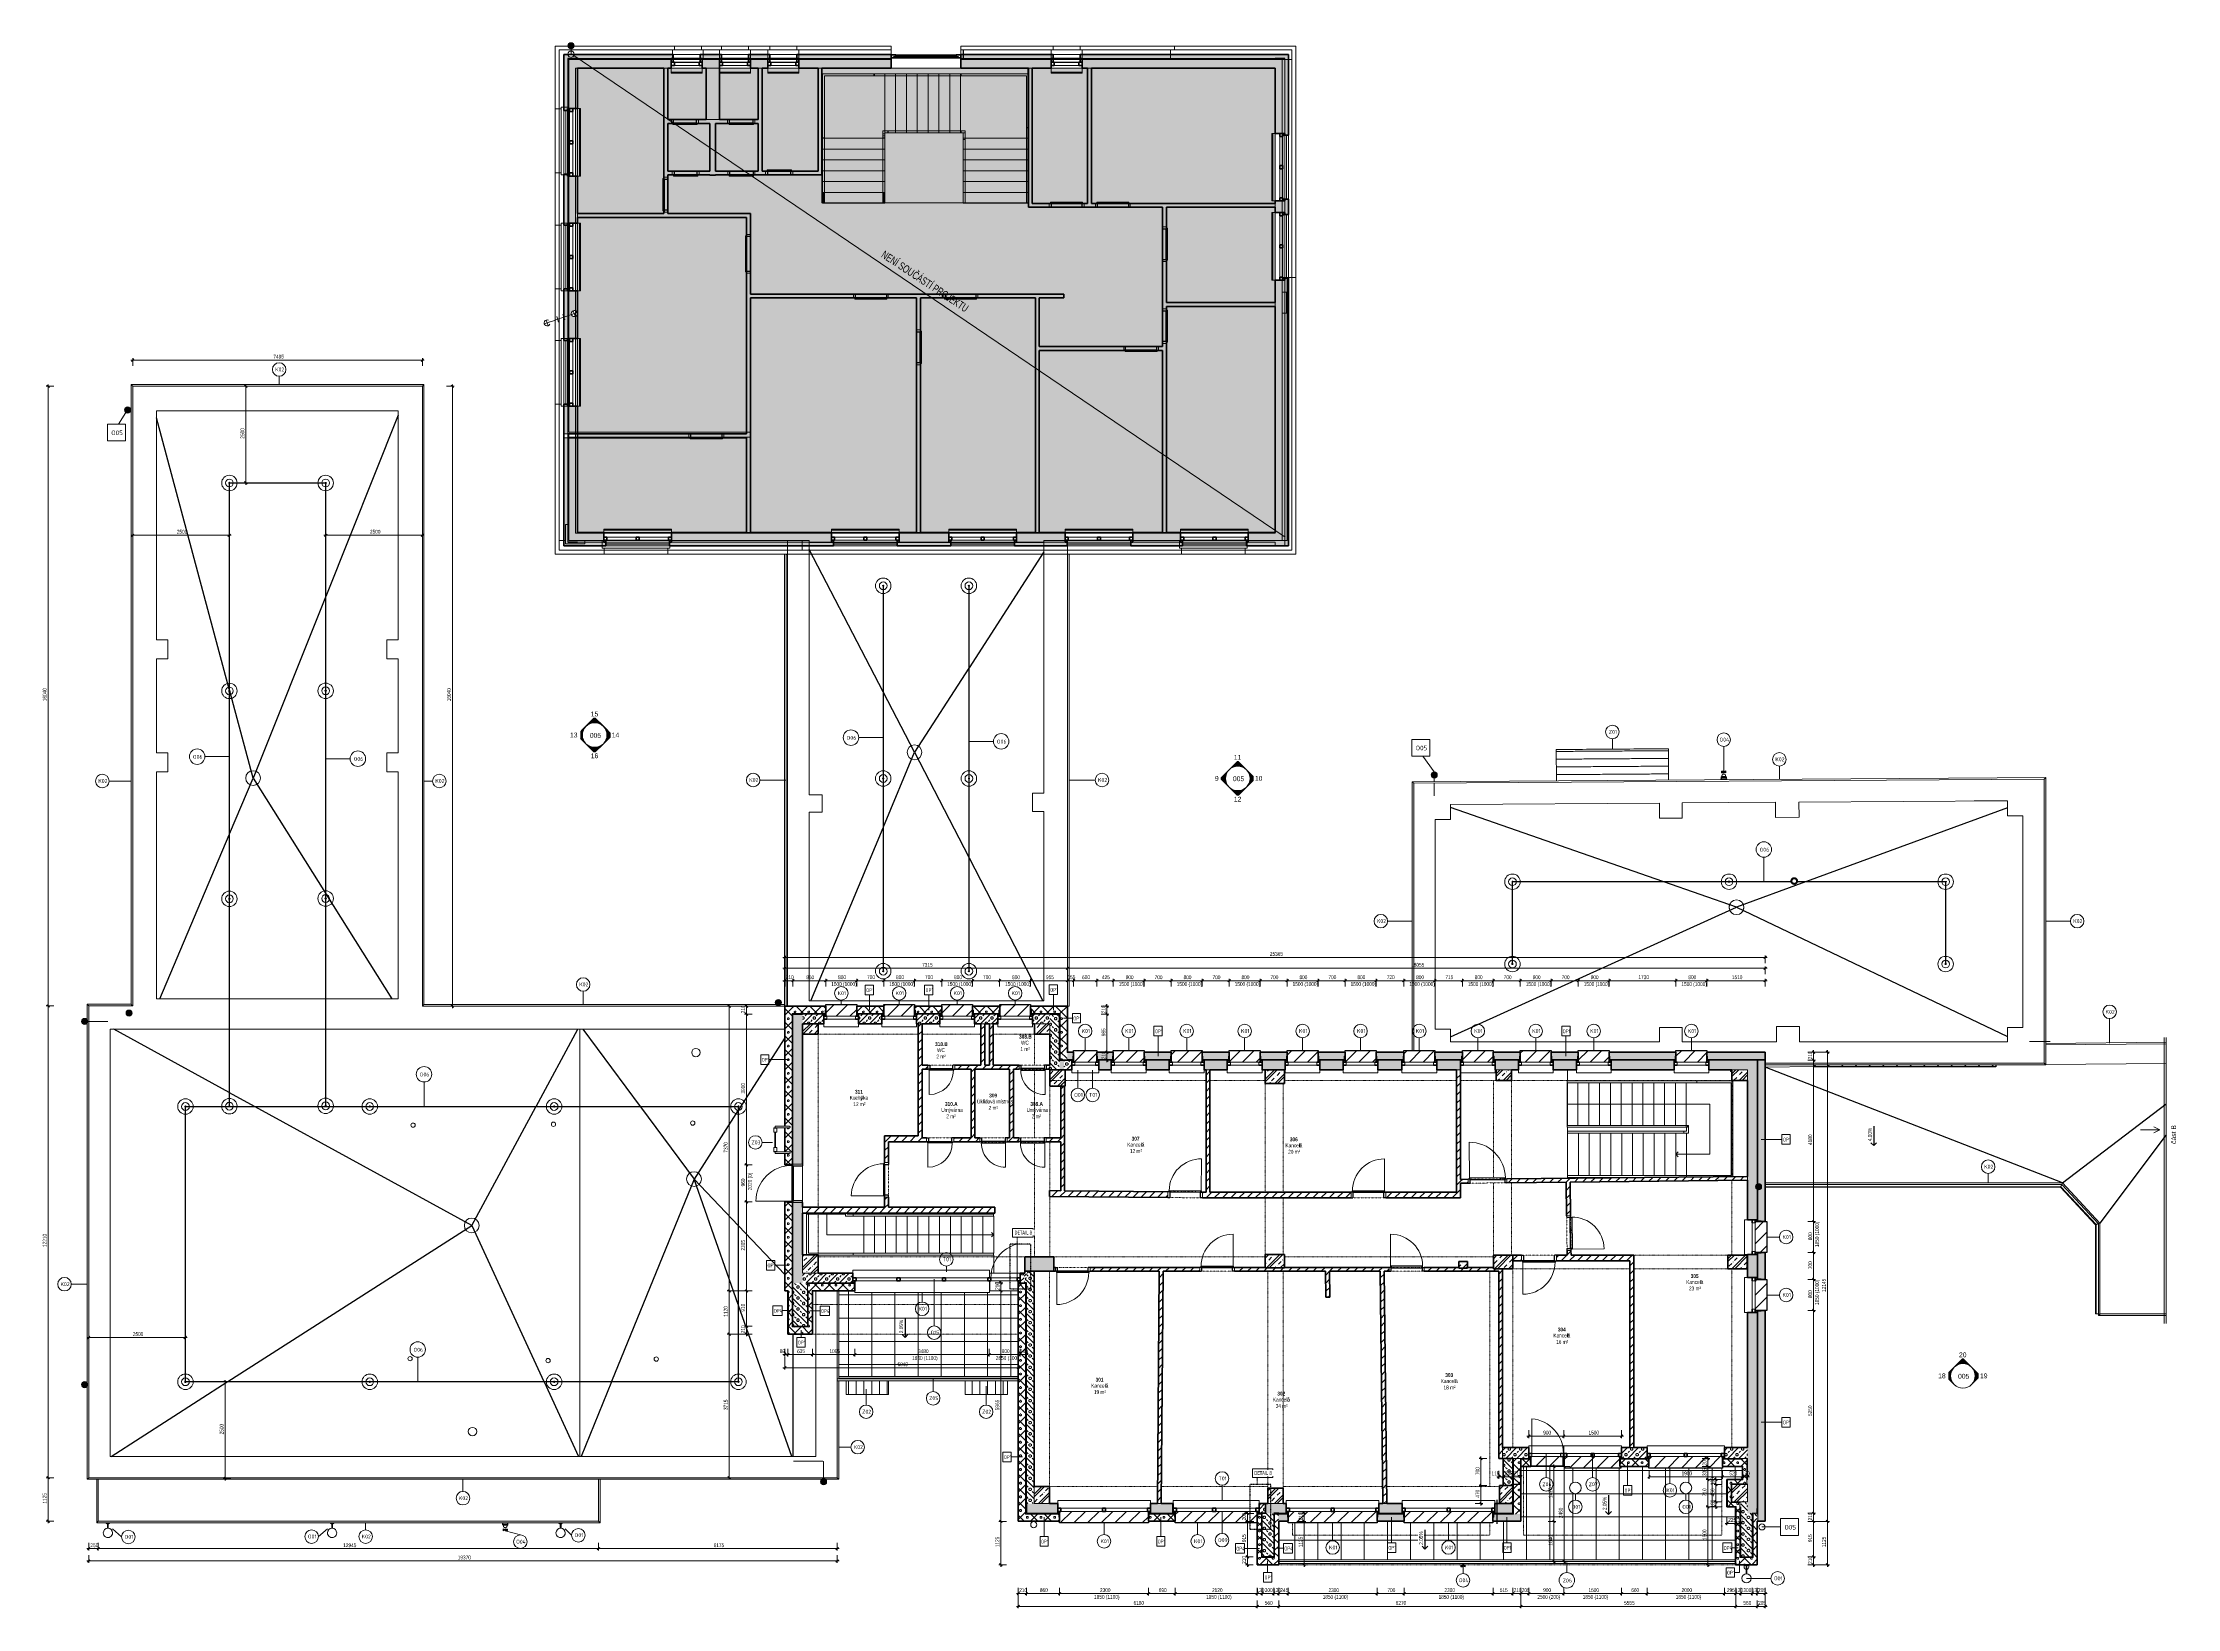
# Model space of a CAD drawing. Header units: millimetres. Extents: x -2854 to 232784, y -45352 to 20466.
# Drawn here: x -2854 to 52388, y -31522 to 8999 of the extents above; entities that cross this region are included whole.
import ezdxf

# ---------------------------------------------------------------- set-up
doc = ezdxf.new("R2010")
doc.units = ezdxf.units.MM
for name, pattern in [('3_Čárkovaná 2_5mm', [5, 2.5, -2.5]), ('Dash dot dot', [5, 2, -1, 0, -1, 0, -1]), ('Čerchovaná se dvěma tečkami', [2.59, 1, -0.53, 0, -0.53, 0, -0.53])]:
    doc.linetypes.add(name, pattern=pattern)
for name, color, linetype, lineweight in [('A-ANNO-DIMS', 211, 'Continuous', 9), ('A-ANNO-DIMS-50', 211, 'Continuous', 9), ('A-AREA-IDEN', 2, 'Continuous', 9), ('A-DETL', 90, 'Continuous', 13), ('A-DETL-GENF', 92, 'Continuous', 13), ('A-DETL-THIN', 151, 'Continuous', 13), ('A-DOOR', 31, 'Continuous', 13), ('A-DOOR-FRAM', 31, 'Continuous', 25), ('A-FLOR', 192, 'Continuous', 13), ('A-FLOR-HRAL', 11, 'Continuous', 13), ('A-FLOR-HRAL-IDEN', 2, 'Continuous', 9), ('A-GENM', 13, 'Continuous', 13), ('A-GENM-IDEN', 13, 'Continuous', 9), ('A-GLAZ', 151, 'Continuous', 13), ('A-GLAZ-CURT', 52, 'Continuous', 13), ('A-GLAZ-CWMG', 51, 'Continuous', 13), ('A-GLAZ-IDEN', 152, 'Continuous', 9), ('A-ROOF', 132, 'Continuous', 13), ('A-ROOF-IDEN', 132, 'Continuous', 9), ('A-ROOF-OTLN', 132, 'Continuous', 13), ('A-ROOF-PATT', 132, 'Continuous', 13), ('A-WALL', 113, 'Continuous', 13), ('A-WALL-IDEN', 211, 'Continuous', 9), ('E-LITE-EQPM', 33, 'Continuous', 13), ('E-LITE-EQPM-IDEN', 33, 'Continuous', 9), ('E-POWR-CNDT', 130, 'Continuous', 13), ('E-POWR-CNDT-IDEN', 130, 'Continuous', 9), ('E-POWR-DROP', 130, 'Continuous', 13), ('E-POWR-RISE', 130, 'Continuous', 13), ('E-SERT', 181, 'Continuous', 13), ('E-SERT-IDEN', 181, 'Continuous', 9), ('G-ANNO-DIMS', 111, 'Continuous', 9), ('G-ANNO-SYMB', 111, 'Continuous', 9), ('G-ANNO-TEXT', 231, 'Continuous', 9), ('M-EQPM', 50, 'Continuous', 13), ('M-EQPM-IDEN', 50, 'Continuous', 9), ('M-HVAC-CDFF', 50, 'Continuous', 13), ('P-PIPE', 3, 'Continuous', 13), ('P-SANR-FIXT', 6, 'Continuous', 13), ('Q-SPCQ', 91, 'Continuous', 13), ('Q-SPCQ-IDEN', 132, 'Continuous', 9), ('S-COLS', 52, 'Continuous', 13), ('S-STRS', 31, 'Continuous', 13), ('S-STRS-ANNO', 31, 'Continuous', 13)]:
    doc.layers.add(name, color=color, linetype=linetype, lineweight=lineweight)
doc.layers.add('A-WALL-PATT', color=111, linetype='Continuous')
doc.styles.add('Arial', font='arial.ttf', dxfattribs={"height": 125})
doc.styles.add('Arial_1', font='arial.ttf', dxfattribs={"width": 0.7, "height": 100})
doc.styles.add('Arial_2', font='arial.ttf', dxfattribs={"width": 0.7, "height": 200})
doc.styles.add('Arial_B', font='arialbd.ttf', dxfattribs={"width": 0.7, "height": 100})
doc.styles.add('ISOCPEUR', font='isocpeur.ttf', dxfattribs={"width": 0.9, "height": 100})
doc.styles.add('ISOCPEUR_1', font='isocpeur.ttf', dxfattribs={"height": 119.0625})
doc.styles.add('ISOCPEUR_2', font='isocpeur.ttf', dxfattribs={"width": 0.75, "height": 100})
doc.styles.add('Tahoma', font='tahoma.ttf', dxfattribs={"width": 0.7, "height": 100})
doc.dimstyles.new('Vnitřní_-_průhledné', dxfattribs={"dimscale": 304.8, "dimtxt": 102.02594, "dimasz": 0.213255, "dimexe": 0.164042, "dimexo": 0.0625, "dimgap": 0.032808, "dimtad": 1, "dimdec": 0, "dimrnd": 5, "dimzin": 0, "dimdsep": 46, "dimtxsty": 'Arial_1', "dimblk1": 'OBLIQUE', "dimblk2": 'OBLIQUE', "dimsah": 1, "dimcen": 0.09, "dimdle": 0.164042, "dimazin": 0, "dimtfac": 1, "dimtdec": 4, "dimtix": 1, "dimtmove": 0, "dimatfit": 3, "dimfxl": 0.492126, "dimfxlon": 1, "dimtvp": 1, "dimtolj": 1, "dimtzin": 0, "dimarcsym": 2})
doc.dimstyles.new('Vnitřní_-_průhledné_1', dxfattribs={"dimscale": 304.8, "dimtxt": 102.02594, "dimasz": 0.213255, "dimexe": 0.164042, "dimexo": 0.0625, "dimgap": 0.032808, "dimtad": 1, "dimdec": 0, "dimrnd": 5, "dimzin": 0, "dimdsep": 46, "dimtxsty": 'Arial_1', "dimblk1": 'OBLIQUE', "dimblk2": 'OBLIQUE', "dimsah": 1, "dimcen": 0.09, "dimdle": 0.164042, "dimazin": 0, "dimtfac": 1, "dimtdec": 4, "dimtix": 1, "dimtmove": 1, "dimatfit": 3, "dimfxl": 0.492126, "dimfxlon": 1, "dimtvp": 1, "dimtolj": 1, "dimtzin": 0, "dimarcsym": 2})
pattern_1 = [(45, (0, 0), (0, 353.552), []), (315, (0, 0), (353.552, 0), []), (270, (153.68, 9.56), (176.771, -176.771), [19.139, -334.416]), (270, (199.87, 9.56), (176.771, -176.771), [19.139, -334.416]), (0, (166.57, 23.1), (176.771, 176.771), [19.139, -334.416]), (0, (166.57, -23.1), (176.771, 176.771), [19.139, -334.416]), (45, (153.68, 9.56), (0, 353.552), [19.139, -230.861]), (45, (186.35, -23.1), (0, 353.552), [19.139, -230.861]), (315, (186.35, 23.1), (353.552, 0), [19.139, -230.861]), (315, (153.68, -9.56), (353.552, 0), [19.139, -230.861])]
pattern_2 = [(45, (0, 0), (-106.066, 106.066), [])]
pattern_3 = [(45, (0, 0), (-179.6051, 179.6051), []), (45, (71.84, 2e-13), (-179.6051, 179.6051), []), (45, (215.53, 7e-13), (-107.7631, 251.4472), [101.6, -50.8, 1.676, -49.124])]
pattern_4 = [(315, (10732.01, 2261.02), (143.684, 143.684), []), (270, (10799.32, 2032.07), (143.684, -143.684), [25.4, -261.968]), (315, (10799.31, 2006.67), (143.684, 143.684), [25.4, -177.8]), (0, (10817.27, 1988.71), (143.684, 143.684), [25.4, -261.968]), (45, (10842.68, 1988.71), (-143.684, 143.684), [25.4, -177.8]), (270, (10860.64, 2032.07), (143.684, -143.684), [25.4, -261.968]), (315, (10842.67, 2050.03), (143.684, 143.684), [25.4, -177.8]), (0, (10817.28, 2050.03), (143.684, 143.684), [25.4, -261.968]), (45, (10799.32, 2032.07), (-143.684, 143.684), [25.4, -177.8]), (315, (10883.86, 1965.5), (143.684, 143.684), [50.8, -152.4])]
pattern_5 = [(45, (20082.05, -3926.13), (-143.684, 143.684), []), (360, (20311, -3858.83), (143.684, 143.684), [25.4, -261.968]), (45, (20336.4, -3858.83), (-143.684, 143.684), [25.4, -177.8]), (90, (20354.36, -3840.87), (-143.684, 143.684), [25.4, -261.968]), (135, (20354.36, -3815.47), (-143.684, -143.684), [25.4, -177.8]), (360, (20311, -3797.51), (143.684, 143.684), [25.4, -261.968]), (45, (20293.04, -3815.47), (-143.684, 143.684), [25.4, -177.8]), (90, (20293.04, -3840.87), (-143.684, 143.684), [25.4, -261.968]), (135, (20311, -3858.83), (-143.684, -143.684), [25.4, -177.8]), (45, (20377.58, -3774.29), (-143.684, 143.684), [50.8, -152.4])]
pattern_6 = [(90, (0, 207), (-200, 1e-14), [])]

# ---------------------------------------------------------------- blocks, each defined once
blk = doc.blocks.new('OKNO_2k_nadsvetlik - OKNO_2k_nadsvetlik 2000 x 1850-1972508-2NP_NÁVRH A')
at = {"layer": 'A-GLAZ'}
h = blk.add_hatch(dxfattribs=at)
h.set_pattern_fill('FP_14', color=256, style=0, pattern_type=2)
h.set_pattern_definition([(180, (39665.56, -27502.503), (-75, -43.3), [50, -100]), (240, (39615.56, -27502.503), (-0.0011, -86.601905), [50, -100]), (120, (39615.56, -27502.503), (-74.9989, 43.301905), [50, -100])])
h.paths.add_polyline_path([(-970, 140), (-1000, 140), (-1000, 90), (-950, 90), (-950, 140), (-951, 140)])
h.paths.add_polyline_path([(970, 140), (950, 140), (950, 90), (1000, 90), (1000, 140), (999, 140)])
at = {"layer": 'A-GLAZ', "lineweight": 35}
for p, q in [((-1000, 90), (-950, 90)), ((-920, 90), (-1000, 90)), ((-1000, 10), (-920, 10)), ((-950, 90), (-950, 140)), ((-920, 10), (-920, 90)), ((40, 90), (-40, 90)), ((-40, 90), (-40, 10)), ((-40, 10), (40, 10)), ((40, 10), (40, 90)), ((1000, 90), (920, 90)), ((920, 90), (920, 10)), ((920, 10), (1000, 10)), ((950, 140), (950, 90)), ((950, 90), (1000, 90))]:
    blk.add_line(p, q, dxfattribs=at)
at = {"layer": 'A-GLAZ'}
for p, q in [((-40, 90), (-920, 90)), ((-920, 10), (-40, 10)), ((920, 90), (40, 90)), ((40, 10), (920, 10))]:
    blk.add_line(p, q, dxfattribs=at)
blk = doc.blocks.new('parapet s nosem_vnitní - parapet s nosem_vnitní-568559-2NP_NÁVRH A')
at = {"layer": 'A-GENM'}
for p, q in [((-1000, -190), (-1000, -150)), ((-1000, -190), (-1000, -200)), ((-1000, -200), (1000, -200)), ((1000, -150), (1000, -190)), ((1000, -200), (1000, -190))]:
    blk.add_line(p, q, dxfattribs=at)
blk = doc.blocks.new('parapet_ext - parapet_ext-1802098-2NP_NÁVRH A')
at = {"layer": 'Q-SPCQ'}
h = blk.add_hatch(dxfattribs=at)
h.set_pattern_fill('FP_15', color=11, style=0, pattern_type=2)
h.set_pattern_definition([(225, (39665.56, -27592.5), (176.7767, -176.7767), [])])
h.paths.add_polyline_path([(-417, 300), (-950, 300), (-950, 0), (950, 0), (950, 300), (12, 300)])
at = {"layer": 'Q-SPCQ', "color": 21, "lineweight": 25}
for p, q in [((-950, 258), (-950, 300)), ((-950, 300), (950, 300)), ((950, 300), (950, 258))]:
    blk.add_line(p, q, dxfattribs=at)
blk = doc.blocks.new('OKNO_2k_nadsvetlik - OKNO_2k_nadsvetlik 2400 x 1850-1972464-2NP_NÁVRH A')
at = {"layer": 'A-GLAZ'}
h = blk.add_hatch(dxfattribs=at)
h.set_pattern_fill('FP_16', color=256, style=0, pattern_type=2)
h.set_pattern_definition([(180, (30528.153, -28937.503), (-75, -43.3), [50, -100]), (240, (30478.153, -28937.503), (-0.0011, -86.601905), [50, -100]), (120, (30478.153, -28937.503), (-74.9989, 43.301905), [50, -100])])
h.paths.add_polyline_path([(1200, 125), (1150, 125), (1150, 75), (1200, 75), (1200, 110)])
h.paths.add_polyline_path([(-1170, 125), (-1200, 125), (-1200, 75), (-1150, 75), (-1150, 125), (-1151, 125)])
at = {"layer": 'A-GLAZ', "lineweight": 35}
for p, q in [((-1200, 75), (-1150, 75)), ((-1120, 75), (-1200, 75)), ((-1150, 75), (-1150, 125)), ((-1120, -5), (-1120, 75)), ((40, 75), (-40, 75)), ((-40, 75), (-40, -5)), ((40, -5), (40, 75)), ((1200, 75), (1120, 75)), ((1120, 75), (1120, -5)), ((1150, 125), (1150, 75)), ((1150, 75), (1200, 75)), ((-1200, -5), (-1120, -5)), ((-40, -5), (40, -5)), ((1120, -5), (1200, -5))]:
    blk.add_line(p, q, dxfattribs=at)
at = {"layer": 'A-GLAZ'}
for p, q in [((-40, 75), (-1120, 75)), ((1120, 75), (40, 75)), ((-1120, -5), (-40, -5)), ((40, -5), (1120, -5))]:
    blk.add_line(p, q, dxfattribs=at)
blk = doc.blocks.new('parapet s nosem_vnitní - parapet s nosem_vnitní-1280305-2NP_NÁVRH A')
at = {"layer": 'A-GENM'}
for p, q in [((-1200, -190), (-1200, -120)), ((-1200, -190), (-1200, -200)), ((-1200, -200), (1200, -200)), ((1200, -120), (1200, -190)), ((1200, -200), (1200, -190))]:
    blk.add_line(p, q, dxfattribs=at)
blk = doc.blocks.new('parapet_ext - parapet_ext-1801991-2NP_NÁVRH A')
at = {"layer": 'Q-SPCQ'}
h = blk.add_hatch(dxfattribs=at)
h.set_pattern_fill('FP_17', color=11, style=0, pattern_type=2)
h.set_pattern_definition([(225, (30528.15, -29012.5), (176.7767, -176.7767), [])])
h.paths.add_polyline_path([(-970, 300), (-1150, 300), (-1150, 0), (1150, 0), (1150, 300), (-40, 300)])
at = {"layer": 'Q-SPCQ', "color": 21, "lineweight": 25}
for p, q in [((-1150, 258), (-1150, 300)), ((-1150, 300), (1150, 300)), ((1150, 300), (1150, 258))]:
    blk.add_line(p, q, dxfattribs=at)
blk = doc.blocks.new('OKNO_2k_nadsvetlik - OKNO_2k_nadsvetlik 2400 x 1850-V1-2NP_NÁVRH A')
at = {"layer": 'A-GLAZ'}
h = blk.add_hatch(dxfattribs=at)
h.set_pattern_fill('FP_18', color=256, style=0, pattern_type=2)
h.set_pattern_definition([(180, (33528.153, -28937.503), (-75, -43.3), [50, -100]), (240, (33478.153, -28937.503), (-0.0011, -86.601905), [50, -100]), (120, (33478.153, -28937.503), (-74.9989, 43.301905), [50, -100])])
h.paths.add_polyline_path([(1200, 125), (1150, 125), (1150, 75), (1200, 75), (1200, 110)])
h.paths.add_polyline_path([(-1150, 125), (-1200, 125), (-1200, 75), (-1150, 75), (-1150, 110)])
at = {"layer": 'A-GLAZ', "lineweight": 35}
for p, q in [((-1200, 75), (-1150, 75)), ((-1120, 75), (-1200, 75)), ((-1150, 75), (-1150, 125)), ((-1120, -5), (-1120, 75)), ((40, 75), (-40, 75)), ((-40, 75), (-40, -5)), ((40, -5), (40, 75)), ((1200, 75), (1120, 75)), ((1120, 75), (1120, -5)), ((1150, 125), (1150, 75)), ((1150, 75), (1200, 75)), ((-1200, -5), (-1120, -5)), ((-40, -5), (40, -5)), ((1120, -5), (1200, -5))]:
    blk.add_line(p, q, dxfattribs=at)
at = {"layer": 'A-GLAZ'}
for p, q in [((-40, 75), (-1120, 75)), ((1120, 75), (40, 75)), ((-1120, -5), (-40, -5)), ((40, -5), (1120, -5))]:
    blk.add_line(p, q, dxfattribs=at)
blk = doc.blocks.new('parapet_ext - parapet_ext-V2-2NP_NÁVRH A')
at = {"layer": 'Q-SPCQ'}
h = blk.add_hatch(dxfattribs=at)
h.set_pattern_fill('FP_19', color=11, style=0, pattern_type=2)
h.set_pattern_definition([(225, (33528.15, -29012.5), (176.7767, -176.7767), [])])
h.paths.add_polyline_path([(-1150, 300), (-1150, 0), (1150, 0), (1150, 300), (-975, 300)])
at = {"layer": 'Q-SPCQ', "color": 21, "lineweight": 25}
for p, q in [((-1150, 258), (-1150, 300)), ((-1150, 300), (1150, 300)), ((1150, 300), (1150, 258))]:
    blk.add_line(p, q, dxfattribs=at)
blk = doc.blocks.new('OKNO_2k_nadsvetlik - OKNO_2k_nadsvetlik 2400 x 1850-V3-2NP_NÁVRH A')
at = {"layer": 'A-GLAZ'}
h = blk.add_hatch(dxfattribs=at)
h.set_pattern_fill('FP_20', color=256, style=0, pattern_type=2)
h.set_pattern_definition([(180, (24613.62, -28937.503), (-75, -43.3), [50, -100]), (240, (24563.62, -28937.503), (-0.0011, -86.601905), [50, -100]), (120, (24563.62, -28937.503), (-74.9989, 43.301905), [50, -100])])
h.paths.add_polyline_path([(1200, 125), (1150, 125), (1150, 75), (1200, 75), (1200, 110)])
h.paths.add_polyline_path([(-1150, 125), (-1200, 125), (-1200, 75), (-1150, 75), (-1150, 110)])
at = {"layer": 'A-GLAZ', "lineweight": 35}
for p, q in [((-1200, 75), (-1150, 75)), ((-1120, 75), (-1200, 75)), ((-1150, 75), (-1150, 125)), ((-1120, -5), (-1120, 75)), ((40, 75), (-40, 75)), ((-40, 75), (-40, -5)), ((40, -5), (40, 75)), ((1200, 75), (1120, 75)), ((1120, 75), (1120, -5)), ((1150, 125), (1150, 75)), ((1150, 75), (1200, 75)), ((-1200, -5), (-1120, -5)), ((-40, -5), (40, -5)), ((1120, -5), (1200, -5))]:
    blk.add_line(p, q, dxfattribs=at)
at = {"layer": 'A-GLAZ'}
for p, q in [((-40, 75), (-1120, 75)), ((1120, 75), (40, 75)), ((-1120, -5), (-40, -5)), ((40, -5), (1120, -5))]:
    blk.add_line(p, q, dxfattribs=at)
blk = doc.blocks.new('parapet_ext - parapet_ext-V4-2NP_NÁVRH A')
at = {"layer": 'Q-SPCQ'}
h = blk.add_hatch(dxfattribs=at)
h.set_pattern_fill('FP_21', color=11, style=0, pattern_type=2)
h.set_pattern_definition([(225, (24613.62, -29012.5), (176.7767, -176.7767), [])])
h.paths.add_polyline_path([(-875, 300), (-1150, 300), (-1150, 0), (1150, 0), (1150, 300), (-40, 300)])
at = {"layer": 'Q-SPCQ', "color": 21, "lineweight": 25}
for p, q in [((-1150, 258), (-1150, 300)), ((-1150, 300), (1150, 300)), ((1150, 300), (1150, 258))]:
    blk.add_line(p, q, dxfattribs=at)
blk = doc.blocks.new('OKNO_1k_nadsvetlik - OKNO_1k_nadsvetlik_900 x 1850-1969449-2NP_NÁVRH A')
at = {"layer": 'A-GLAZ'}
h = blk.add_hatch(dxfattribs=at)
h.set_pattern_fill('FP_22', color=256, style=0, pattern_type=2)
h.set_pattern_definition([(90, (-21913.33, -41388.59), (-43.3, 75), [50, -100]), (150, (-21913.33, -41338.59), (-86.601905, 0.0011), [50, -100]), (30, (-21913.33, -41338.59), (43.301905, 74.9989), [50, -100])])
h.paths.add_polyline_path([(450, 125), (400, 125), (400, 75), (450, 75)])
h.paths.add_polyline_path([(-400, 75), (-400, 125), (-450, 125), (-450, 75), (-420, 75)])
at = {"layer": 'A-GLAZ', "lineweight": 35}
for p, q in [((-450, 75), (-400, 75)), ((-370, 75), (-450, 75)), ((-400, 75), (-400, 125)), ((450, 75), (370, 75)), ((400, 125), (400, 75)), ((400, 75), (450, 75)), ((-450, -5), (-370, -5)), ((370, -5), (450, -5))]:
    blk.add_line(p, q, dxfattribs=at)
at = {"layer": 'A-GLAZ'}
for p, q in [((370, 75), (-370, 75)), ((-370, 75), (-370, -5)), ((370, -5), (370, 75)), ((-370, -5), (370, -5))]:
    blk.add_line(p, q, dxfattribs=at)
blk = doc.blocks.new('parapet s nosem_vnitní - parapet s nosem_vnitní-1280301-2NP_NÁVRH A')
at = {"layer": 'A-GENM'}
for p, q in [((-450, -190), (-450, -120)), ((-450, -190), (-450, -200)), ((-450, -200), (450, -200)), ((450, -120), (450, -190)), ((450, -200), (450, -190))]:
    blk.add_line(p, q, dxfattribs=at)
blk = doc.blocks.new('parapet_ext - parapet_ext-1802001-2NP_NÁVRH A')
at = {"layer": 'Q-SPCQ'}
h = blk.add_hatch(dxfattribs=at)
h.set_pattern_fill('FP_23', color=11, style=0, pattern_type=2)
h.set_pattern_definition([(135, (-21913.33, -41463.6), (-176.7767, -176.7767), [])])
h.paths.add_polyline_path([(400, 255), (400, 300), (-400, 300), (-400, 0), (400, 0), (400, 154)])
at = {"layer": 'Q-SPCQ', "color": 21, "lineweight": 25}
for p, q in [((-400, 258), (-400, 300)), ((-400, 300), (400, 300)), ((400, 300), (400, 258))]:
    blk.add_line(p, q, dxfattribs=at)
blk = doc.blocks.new('OKNO_1k_nadsvetlik - OKNO_1k_nadsvetlik_900 x 1850-V5-2NP_NÁVRH A')
at = {"layer": 'A-GLAZ'}
h = blk.add_hatch(dxfattribs=at)
h.set_pattern_fill('FP_24', color=256, style=0, pattern_type=2)
h.set_pattern_definition([(90, (-23413.33, -41388.59), (-43.3, 75), [50, -100]), (150, (-23413.33, -41338.59), (-86.601905, 0.0011), [50, -100]), (30, (-23413.33, -41338.59), (43.301905, 74.9989), [50, -100])])
h.paths.add_polyline_path([(450, 125), (400, 125), (400, 75), (450, 75)])
h.paths.add_polyline_path([(-400, 125), (-450, 125), (-450, 75), (-400, 75)])
at = {"layer": 'A-GLAZ', "lineweight": 35}
for p, q in [((-450, 75), (-400, 75)), ((-370, 75), (-450, 75)), ((-400, 75), (-400, 125)), ((450, 75), (370, 75)), ((400, 125), (400, 75)), ((400, 75), (450, 75)), ((-450, -5), (-370, -5)), ((370, -5), (450, -5))]:
    blk.add_line(p, q, dxfattribs=at)
at = {"layer": 'A-GLAZ'}
for p, q in [((370, 75), (-370, 75)), ((-370, 75), (-370, -5)), ((370, -5), (370, 75)), ((-370, -5), (370, -5))]:
    blk.add_line(p, q, dxfattribs=at)
blk = doc.blocks.new('parapet_ext - parapet_ext-V6-2NP_NÁVRH A')
at = {"layer": 'Q-SPCQ'}
h = blk.add_hatch(dxfattribs=at)
h.set_pattern_fill('FP_25', color=11, style=0, pattern_type=2)
h.set_pattern_definition([(135, (-23413.33, -41463.6), (-176.7767, -176.7767), [])])
h.paths.add_polyline_path([(400, 258), (400, 300), (-400, 300), (-400, 0), (400, 0), (400, 255)])
at = {"layer": 'Q-SPCQ', "color": 21, "lineweight": 25}
for p, q in [((-400, 258), (-400, 300)), ((-400, 300), (400, 300)), ((400, 300), (400, 258))]:
    blk.add_line(p, q, dxfattribs=at)
blk = doc.blocks.new('DVERE_1k_oblozka - DD03_01_800x1970_koupelna-1549524-2NP_NÁVRH A')
at = {"layer": 'A-DOOR'}
for p, q in [((-450, 78), (-400, 78)), ((-450, -72), (-450, 78)), ((-400, 78), (-400, -72)), ((400, 78), (450, 78)), ((400, -72), (400, 78)), ((450, 78), (450, -72)), ((-400, -72), (-450, -72)), ((-415, -72), (-415, -932)), ((305, -102), (-305, -102)), ((450, -72), (400, -72)), ((415, -102), (415, -72))]:
    blk.add_line(p, q, dxfattribs=at)
at = {"layer": 'A-DOOR', "linetype": 'Čerchovaná se dvěma tečkami'}
for p, q in [((-400, 78), (400, 78)), ((-400, -72), (400, -72))]:
    blk.add_line(p, q, dxfattribs=at)
at = {"layer": 'A-DOOR', "lineweight": 25}
for p, q in [((-415, -87), (-400, -87)), ((-415, -102), (-415, -87)), ((415, -102), (-415, -102)), ((-400, -62), (400, -62)), ((-400, -87), (-400, -72)), ((400, -72), (400, -87)), ((400, -87), (415, -87)), ((415, -87), (415, -102))]:
    blk.add_line(p, q, dxfattribs=at)
at = {"layer": 'A-DOOR'}
blk.add_arc((-415, -102), 830, 270, 0, dxfattribs=at)
at = {"layer": 'A-DOOR-FRAM'}
for p, q in [((-450, 78), (-400, 78)), ((-400, 78), (-400, -72)), ((400, -72), (400, 78)), ((450, 78), (400, 78)), ((-400, -72), (-450, -72)), ((400, -72), (450, -72))]:
    blk.add_line(p, q, dxfattribs=at)
blk = doc.blocks.new('DVERE_1k_oblozka - DD03_01_600x1970_koupelna-1549526-2NP_NÁVRH A')
at = {"layer": 'A-DOOR'}
for p, q in [((-350, 53), (-300, 53)), ((-350, -47), (-350, 53)), ((-300, 53), (-300, -47)), ((300, 53), (350, 53)), ((300, -47), (300, 53)), ((350, 53), (350, -47)), ((-300, -47), (-350, -47)), ((-315, -47), (-315, -707)), ((205, -77), (-205, -77)), ((350, -47), (300, -47)), ((315, -77), (315, -47))]:
    blk.add_line(p, q, dxfattribs=at)
at = {"layer": 'A-DOOR', "linetype": 'Čerchovaná se dvěma tečkami'}
for p, q in [((-300, 53), (300, 53)), ((-300, -47), (300, -47))]:
    blk.add_line(p, q, dxfattribs=at)
at = {"layer": 'A-DOOR', "lineweight": 25}
for p, q in [((-315, -62), (-300, -62)), ((-315, -77), (-315, -62)), ((315, -77), (-315, -77)), ((-300, -37), (300, -37)), ((-300, -62), (-300, -47)), ((300, -47), (300, -62)), ((300, -62), (315, -62)), ((315, -62), (315, -77))]:
    blk.add_line(p, q, dxfattribs=at)
at = {"layer": 'A-DOOR'}
blk.add_arc((-315, -77), 630, 270, 0, dxfattribs=at)
at = {"layer": 'A-DOOR-FRAM'}
for p, q in [((-350, 53), (-300, 53)), ((-300, 53), (-300, -47)), ((300, -47), (300, 53)), ((350, 53), (300, 53)), ((-300, -47), (-350, -47)), ((300, -47), (350, -47))]:
    blk.add_line(p, q, dxfattribs=at)
blk = doc.blocks.new('DVERE_1k_oblozka - DD03_01_600x1970_koupelna-1549527-2NP_NÁVRH A')
at = {"layer": 'A-DOOR'}
for p, q in [((-315, 47), (-315, 707)), ((-300, 47), (-350, 47)), ((-350, 47), (-350, -53)), ((-300, -53), (-300, 47)), ((205, 77), (-205, 77)), ((350, 47), (300, 47)), ((300, 47), (300, -53)), ((315, 77), (315, 47)), ((350, -53), (350, 47)), ((-350, -53), (-300, -53)), ((300, -53), (350, -53))]:
    blk.add_line(p, q, dxfattribs=at)
at = {"layer": 'A-DOOR', "lineweight": 25}
for p, q in [((315, 77), (-315, 77)), ((-315, 77), (-315, 62)), ((-315, 62), (-300, 62)), ((-300, 62), (-300, 47)), ((-300, 37), (300, 37)), ((300, 47), (300, 62)), ((300, 62), (315, 62)), ((315, 62), (315, 77))]:
    blk.add_line(p, q, dxfattribs=at)
at = {"layer": 'A-DOOR', "linetype": 'Čerchovaná se dvěma tečkami'}
for p, q in [((-300, 47), (300, 47)), ((-300, -53), (300, -53))]:
    blk.add_line(p, q, dxfattribs=at)
at = {"layer": 'A-DOOR'}
blk.add_arc((-315, 77), 630, 360, 90, dxfattribs=at)
at = {"layer": 'A-DOOR-FRAM'}
for p, q in [((-300, 47), (-350, 47)), ((-300, -53), (-300, 47)), ((300, 47), (300, -53)), ((300, 47), (350, 47)), ((-350, -53), (-300, -53)), ((350, -53), (300, -53))]:
    blk.add_line(p, q, dxfattribs=at)
blk = doc.blocks.new('DVERE_1k_oblozka - DD03_01_900x1970_koupelna-1549525-2NP_NÁVRH A')
at = {"layer": 'A-DOOR'}
for p, q in [((-465, 47), (-465, 1007)), ((-450, 47), (-500, 47)), ((-500, 47), (-500, -53)), ((-450, -53), (-450, 47)), ((355, 77), (-355, 77)), ((500, 47), (450, 47)), ((450, 47), (450, -53)), ((465, 77), (465, 47)), ((500, -53), (500, 47)), ((-500, -53), (-450, -53)), ((450, -53), (500, -53))]:
    blk.add_line(p, q, dxfattribs=at)
at = {"layer": 'A-DOOR', "lineweight": 25}
for p, q in [((465, 77), (-465, 77)), ((-465, 77), (-465, 62)), ((-465, 62), (-450, 62)), ((-450, 62), (-450, 47)), ((-450, 37), (450, 37)), ((450, 47), (450, 62)), ((450, 62), (465, 62)), ((465, 62), (465, 77))]:
    blk.add_line(p, q, dxfattribs=at)
at = {"layer": 'A-DOOR', "linetype": 'Čerchovaná se dvěma tečkami'}
for p, q in [((-450, 47), (450, 47)), ((-450, -53), (450, -53))]:
    blk.add_line(p, q, dxfattribs=at)
at = {"layer": 'A-DOOR'}
blk.add_arc((-465, 77), 930, 360, 90, dxfattribs=at)
at = {"layer": 'A-DOOR-FRAM'}
for p, q in [((-450, 47), (-500, 47)), ((-450, -53), (-450, 47)), ((450, 47), (450, -53)), ((450, 47), (500, 47)), ((-500, -53), (-450, -53)), ((500, -53), (450, -53))]:
    blk.add_line(p, q, dxfattribs=at)
blk = doc.blocks.new('OKNO_1k_nadsvetlik - OKNO_1k_nadsvetlik_900 x 1500-1969499-2NP_NÁVRH A')
at = {"layer": 'A-GLAZ'}
h = blk.add_hatch(dxfattribs=at)
h.set_pattern_fill('FP_26', color=256, style=0, pattern_type=2)
h.set_pattern_definition([(180, (25251.146, -17459.705), (-75, -43.3), [50, -100]), (240, (25201.146, -17459.705), (-0.0011, -86.601905), [50, -100]), (120, (25201.146, -17459.705), (-74.9989, 43.301905), [50, -100])])
h.paths.add_polyline_path([(400, -75), (400, -125), (450, -125), (450, -75), (420, -75)])
h.paths.add_polyline_path([(-400, -75), (-450, -75), (-450, -125), (-400, -125)])
at = {"layer": 'A-GLAZ', "lineweight": 35}
for p, q in [((-450, 5), (-370, 5)), ((370, 5), (450, 5)), ((-450, -75), (-400, -75)), ((-370, -75), (-450, -75)), ((-400, -75), (-400, -125)), ((450, -75), (370, -75)), ((400, -75), (450, -75)), ((400, -125), (400, -75))]:
    blk.add_line(p, q, dxfattribs=at)
at = {"layer": 'A-GLAZ'}
for p, q in [((370, 5), (-370, 5)), ((-370, 5), (-370, -75)), ((370, -75), (370, 5)), ((-370, -75), (370, -75))]:
    blk.add_line(p, q, dxfattribs=at)
blk = doc.blocks.new('parapet s nosem_vnitní - parapet s nosem_vnitní-1280334-2NP_NÁVRH A')
at = {"layer": 'A-GENM'}
for p, q in [((450, 200), (-450, 200)), ((-450, 200), (-450, 190)), ((-450, 120), (-450, 190)), ((450, 190), (450, 200)), ((450, 190), (450, 120))]:
    blk.add_line(p, q, dxfattribs=at)
blk = doc.blocks.new('parapet_ext - parapet_ext-1802020-2NP_NÁVRH A')
at = {"layer": 'Q-SPCQ'}
h = blk.add_hatch(dxfattribs=at)
h.set_pattern_fill('FP_27', color=11, style=0, pattern_type=2)
h.set_pattern_definition([(225, (25251.15, -17384.7), (176.7767, -176.7767), [])])
h.paths.add_polyline_path([(400, 0), (-400, 0), (-400, -300), (400, -300), (400, -50)])
at = {"layer": 'Q-SPCQ', "color": 21, "lineweight": 25}
for p, q in [((-400, -300), (-400, -258)), ((400, -300), (-400, -300)), ((400, -258), (400, -300))]:
    blk.add_line(p, q, dxfattribs=at)
blk = doc.blocks.new('OKNO_1k_nadsvetlik - OKNO_1k_nadsvetlik_900 x 1500-V7-2NP_NÁVRH A')
at = {"layer": 'A-GLAZ'}
h = blk.add_hatch(dxfattribs=at)
h.set_pattern_fill('FP_28', color=256, style=0, pattern_type=2)
h.set_pattern_definition([(180, (26751.146, -17459.705), (-75, -43.3), [50, -100]), (240, (26701.146, -17459.705), (-0.0011, -86.601905), [50, -100]), (120, (26701.146, -17459.705), (-74.9989, 43.301905), [50, -100])])
h.paths.add_polyline_path([(404, -75), (400, -75), (400, -125), (450, -125), (450, -75), (420, -75)])
h.paths.add_polyline_path([(-450, -75), (-450, -125), (-400, -125), (-400, -75), (-420, -75)])
at = {"layer": 'A-GLAZ', "lineweight": 35}
for p, q in [((-450, 5), (-370, 5)), ((370, 5), (450, 5)), ((-450, -75), (-400, -75)), ((-370, -75), (-450, -75)), ((-400, -75), (-400, -125)), ((450, -75), (370, -75)), ((400, -75), (450, -75)), ((400, -125), (400, -75))]:
    blk.add_line(p, q, dxfattribs=at)
at = {"layer": 'A-GLAZ'}
for p, q in [((370, 5), (-370, 5)), ((-370, 5), (-370, -75)), ((370, -75), (370, 5)), ((-370, -75), (370, -75))]:
    blk.add_line(p, q, dxfattribs=at)
blk = doc.blocks.new('parapet_ext - parapet_ext-V8-2NP_NÁVRH A')
at = {"layer": 'Q-SPCQ'}
h = blk.add_hatch(dxfattribs=at)
h.set_pattern_fill('FP_29', color=11, style=0, pattern_type=2)
h.set_pattern_definition([(225, (26751.15, -17384.7), (176.7767, -176.7767), [])])
h.paths.add_polyline_path([(400, 0), (-400, 0), (-400, -300), (400, -300), (400, -50)])
at = {"layer": 'Q-SPCQ', "color": 21, "lineweight": 25}
for p, q in [((-400, -300), (-400, -258)), ((400, -300), (-400, -300)), ((400, -258), (400, -300))]:
    blk.add_line(p, q, dxfattribs=at)
blk = doc.blocks.new('OKNO_1k_nadsvetlik - OKNO_1k_nadsvetlik_900 x 1500-V9-2NP_NÁVRH A')
at = {"layer": 'A-GLAZ'}
h = blk.add_hatch(dxfattribs=at)
h.set_pattern_fill('FP_30', color=256, style=0, pattern_type=2)
h.set_pattern_definition([(180, (28251.146, -17459.705), (-75, -43.3), [50, -100]), (240, (28201.146, -17459.705), (-0.0011, -86.601905), [50, -100]), (120, (28201.146, -17459.705), (-74.9989, 43.301905), [50, -100])])
h.paths.add_polyline_path([(-420, -75), (-450, -75), (-450, -125), (-400, -125), (-400, -75)])
h.paths.add_polyline_path([(420, -75), (400, -75), (400, -125), (450, -125), (450, -75)])
at = {"layer": 'A-GLAZ', "lineweight": 35}
for p, q in [((-450, 5), (-370, 5)), ((370, 5), (450, 5)), ((-450, -75), (-400, -75)), ((-370, -75), (-450, -75)), ((-400, -75), (-400, -125)), ((450, -75), (370, -75)), ((400, -75), (450, -75)), ((400, -125), (400, -75))]:
    blk.add_line(p, q, dxfattribs=at)
at = {"layer": 'A-GLAZ'}
for p, q in [((370, 5), (-370, 5)), ((-370, 5), (-370, -75)), ((370, -75), (370, 5)), ((-370, -75), (370, -75))]:
    blk.add_line(p, q, dxfattribs=at)
blk = doc.blocks.new('parapet_ext - parapet_ext-V10-2NP_NÁVRH A')
at = {"layer": 'Q-SPCQ'}
h = blk.add_hatch(dxfattribs=at)
h.set_pattern_fill('FP_31', color=11, style=0, pattern_type=2)
h.set_pattern_definition([(225, (28251.15, -17384.7), (176.7767, -176.7767), [])])
h.paths.add_polyline_path([(400, 0), (-400, 0), (-400, -300), (400, -300), (400, -50)])
at = {"layer": 'Q-SPCQ', "color": 21, "lineweight": 25}
for p, q in [((-400, -300), (-400, -258)), ((400, -300), (-400, -300)), ((400, -258), (400, -300))]:
    blk.add_line(p, q, dxfattribs=at)
blk = doc.blocks.new('OKNO_1k_nadsvetlik - OKNO_1k_nadsvetlik_900 x 1500-V11-2NP_NÁVRH A')
at = {"layer": 'A-GLAZ'}
h = blk.add_hatch(dxfattribs=at)
h.set_pattern_fill('FP_32', color=256, style=0, pattern_type=2)
h.set_pattern_definition([(180, (29751.146, -17459.705), (-75, -43.3), [50, -100]), (240, (29701.146, -17459.705), (-0.0011, -86.601905), [50, -100]), (120, (29701.146, -17459.705), (-74.9989, 43.301905), [50, -100])])
h.paths.add_polyline_path([(400, -75), (400, -125), (450, -125), (450, -75), (420, -75)])
h.paths.add_polyline_path([(-400, -75), (-450, -75), (-450, -125), (-400, -125)])
at = {"layer": 'A-GLAZ', "lineweight": 35}
for p, q in [((-450, 5), (-370, 5)), ((370, 5), (450, 5)), ((-450, -75), (-400, -75)), ((-370, -75), (-450, -75)), ((-400, -75), (-400, -125)), ((450, -75), (370, -75)), ((400, -75), (450, -75)), ((400, -125), (400, -75))]:
    blk.add_line(p, q, dxfattribs=at)
at = {"layer": 'A-GLAZ'}
for p, q in [((370, 5), (-370, 5)), ((-370, 5), (-370, -75)), ((370, -75), (370, 5)), ((-370, -75), (370, -75))]:
    blk.add_line(p, q, dxfattribs=at)
blk = doc.blocks.new('parapet_ext - parapet_ext-V12-2NP_NÁVRH A')
at = {"layer": 'Q-SPCQ'}
h = blk.add_hatch(dxfattribs=at)
h.set_pattern_fill('FP_33', color=11, style=0, pattern_type=2)
h.set_pattern_definition([(225, (29751.15, -17384.7), (176.7767, -176.7767), [])])
h.paths.add_polyline_path([(400, 0), (-400, 0), (-400, -300), (400, -300), (400, -50)])
at = {"layer": 'Q-SPCQ', "color": 21, "lineweight": 25}
for p, q in [((-400, -300), (-400, -258)), ((400, -300), (-400, -300)), ((400, -258), (400, -300))]:
    blk.add_line(p, q, dxfattribs=at)
blk = doc.blocks.new('OKNO_1k_nadsvetlik - OKNO_1k_nadsvetlik_900 x 1500-V13-2NP_NÁVRH A')
at = {"layer": 'A-GLAZ'}
h = blk.add_hatch(dxfattribs=at)
h.set_pattern_fill('FP_34', color=256, style=0, pattern_type=2)
h.set_pattern_definition([(180, (39813.59, -17459.705), (-75, -43.3), [50, -100]), (240, (39763.59, -17459.705), (-0.0011, -86.601905), [50, -100]), (120, (39763.59, -17459.705), (-74.9989, 43.301905), [50, -100])])
h.paths.add_polyline_path([(400, -75), (400, -125), (450, -125), (450, -75), (420, -75)])
h.paths.add_polyline_path([(-400, -75), (-450, -75), (-450, -125), (-400, -125)])
at = {"layer": 'A-GLAZ', "lineweight": 35}
for p, q in [((-450, 5), (-370, 5)), ((370, 5), (450, 5)), ((-450, -75), (-400, -75)), ((-370, -75), (-450, -75)), ((-400, -75), (-400, -125)), ((450, -75), (370, -75)), ((400, -75), (450, -75)), ((400, -125), (400, -75))]:
    blk.add_line(p, q, dxfattribs=at)
at = {"layer": 'A-GLAZ'}
for p, q in [((370, 5), (-370, 5)), ((-370, 5), (-370, -75)), ((370, -75), (370, 5)), ((-370, -75), (370, -75))]:
    blk.add_line(p, q, dxfattribs=at)
blk = doc.blocks.new('parapet_ext - parapet_ext-V14-2NP_NÁVRH A')
at = {"layer": 'Q-SPCQ'}
h = blk.add_hatch(dxfattribs=at)
h.set_pattern_fill('FP_35', color=11, style=0, pattern_type=2)
h.set_pattern_definition([(225, (39813.6, -17384.7), (176.7767, -176.7767), [])])
h.paths.add_polyline_path([(160, 0), (-400, 0), (-400, -300), (400, -300), (400, 0), (370, 0)])
at = {"layer": 'Q-SPCQ', "color": 21, "lineweight": 25}
for p, q in [((-400, -300), (-400, -258)), ((400, -300), (-400, -300)), ((400, -258), (400, -300))]:
    blk.add_line(p, q, dxfattribs=at)
blk = doc.blocks.new('OKNO_1k_nadsvetlik - OKNO_1k_nadsvetlik_900 x 1500-V15-2NP_NÁVRH A')
at = {"layer": 'A-GLAZ'}
h = blk.add_hatch(dxfattribs=at)
h.set_pattern_fill('FP_36', color=256, style=0, pattern_type=2)
h.set_pattern_definition([(180, (31251.146, -17459.705), (-75, -43.3), [50, -100]), (240, (31201.146, -17459.705), (-0.0011, -86.601905), [50, -100]), (120, (31201.146, -17459.705), (-74.9989, 43.301905), [50, -100])])
h.paths.add_polyline_path([(450, -75), (400, -75), (400, -125), (450, -125)])
h.paths.add_polyline_path([(-450, -75), (-450, -125), (-400, -125), (-400, -75), (-420, -75)])
at = {"layer": 'A-GLAZ', "lineweight": 35}
for p, q in [((-450, 5), (-370, 5)), ((370, 5), (450, 5)), ((-450, -75), (-400, -75)), ((-370, -75), (-450, -75)), ((-400, -75), (-400, -125)), ((450, -75), (370, -75)), ((400, -75), (450, -75)), ((400, -125), (400, -75))]:
    blk.add_line(p, q, dxfattribs=at)
at = {"layer": 'A-GLAZ'}
for p, q in [((370, 5), (-370, 5)), ((-370, 5), (-370, -75)), ((370, -75), (370, 5)), ((-370, -75), (370, -75))]:
    blk.add_line(p, q, dxfattribs=at)
blk = doc.blocks.new('parapet_ext - parapet_ext-V16-2NP_NÁVRH A')
at = {"layer": 'Q-SPCQ'}
h = blk.add_hatch(dxfattribs=at)
h.set_pattern_fill('FP_37', color=11, style=0, pattern_type=2)
h.set_pattern_definition([(225, (31251.15, -17384.7), (176.7767, -176.7767), [])])
h.paths.add_polyline_path([(400, 0), (-400, 0), (-400, -300), (400, -300), (400, -50)])
at = {"layer": 'Q-SPCQ', "color": 21, "lineweight": 25}
for p, q in [((-400, -300), (-400, -258)), ((400, -300), (-400, -300)), ((400, -258), (400, -300))]:
    blk.add_line(p, q, dxfattribs=at)
blk = doc.blocks.new('OKNO_1k_nadsvetlik - OKNO_1k_nadsvetlik_900 x 1500-V17-2NP_NÁVRH A')
at = {"layer": 'A-GLAZ'}
h = blk.add_hatch(dxfattribs=at)
h.set_pattern_fill('FP_38', color=256, style=0, pattern_type=2)
h.set_pattern_definition([(180, (32771.146, -17459.705), (-75, -43.3), [50, -100]), (240, (32721.146, -17459.705), (-0.0011, -86.601905), [50, -100]), (120, (32721.146, -17459.705), (-74.9989, 43.301905), [50, -100])])
h.paths.add_polyline_path([(-450, -75), (-450, -125), (-400, -125), (-400, -75), (-444, -75)])
h.paths.add_polyline_path([(420, -75), (400, -75), (400, -125), (450, -125), (450, -75)])
at = {"layer": 'A-GLAZ', "lineweight": 35}
for p, q in [((-450, 5), (-370, 5)), ((370, 5), (450, 5)), ((-450, -75), (-400, -75)), ((-370, -75), (-450, -75)), ((-400, -75), (-400, -125)), ((450, -75), (370, -75)), ((400, -75), (450, -75)), ((400, -125), (400, -75))]:
    blk.add_line(p, q, dxfattribs=at)
at = {"layer": 'A-GLAZ'}
for p, q in [((370, 5), (-370, 5)), ((-370, 5), (-370, -75)), ((370, -75), (370, 5)), ((-370, -75), (370, -75))]:
    blk.add_line(p, q, dxfattribs=at)
blk = doc.blocks.new('parapet_ext - parapet_ext-V18-2NP_NÁVRH A')
at = {"layer": 'Q-SPCQ'}
h = blk.add_hatch(dxfattribs=at)
h.set_pattern_fill('FP_39', color=11, style=0, pattern_type=2)
h.set_pattern_definition([(225, (32771.15, -17384.7), (176.7767, -176.7767), [])])
h.paths.add_polyline_path([(400, 0), (-400, 0), (-400, -300), (400, -300), (400, -50)])
at = {"layer": 'Q-SPCQ', "color": 21, "lineweight": 25}
for p, q in [((-400, -300), (-400, -258)), ((400, -300), (-400, -300)), ((400, -258), (400, -300))]:
    blk.add_line(p, q, dxfattribs=at)
blk = doc.blocks.new('OKNO_1k_nadsvetlik - OKNO_1k_nadsvetlik_900 x 1500-V19-2NP_NÁVRH A')
at = {"layer": 'A-GLAZ'}
h = blk.add_hatch(dxfattribs=at)
h.set_pattern_fill('FP_40', color=256, style=0, pattern_type=2)
h.set_pattern_definition([(180, (34285.21, -17459.705), (-75, -43.3), [50, -100]), (240, (34235.21, -17459.705), (-0.0011, -86.601905), [50, -100]), (120, (34235.21, -17459.705), (-74.9989, 43.301905), [50, -100])])
h.paths.add_polyline_path([(-420, -75), (-450, -75), (-450, -125), (-400, -125), (-400, -75)])
h.paths.add_polyline_path([(450, -75), (400, -75), (400, -125), (450, -125)])
at = {"layer": 'A-GLAZ', "lineweight": 35}
for p, q in [((-450, 5), (-370, 5)), ((370, 5), (450, 5)), ((-450, -75), (-400, -75)), ((-370, -75), (-450, -75)), ((-400, -75), (-400, -125)), ((450, -75), (370, -75)), ((400, -75), (450, -75)), ((400, -125), (400, -75))]:
    blk.add_line(p, q, dxfattribs=at)
at = {"layer": 'A-GLAZ'}
for p, q in [((370, 5), (-370, 5)), ((-370, 5), (-370, -75)), ((370, -75), (370, 5)), ((-370, -75), (370, -75))]:
    blk.add_line(p, q, dxfattribs=at)
blk = doc.blocks.new('parapet s nosem_vnitní - parapet s nosem_vnitní-V20-2NP_NÁVRH A')
at = {"layer": 'A-GENM'}
for p, q in [((450, 200), (-450, 200)), ((-450, 200), (-450, 190)), ((-450, 120), (-450, 190))]:
    blk.add_line(p, q, dxfattribs=at)
blk = doc.blocks.new('parapet_ext - parapet_ext-V21-2NP_NÁVRH A')
at = {"layer": 'Q-SPCQ'}
h = blk.add_hatch(dxfattribs=at)
h.set_pattern_fill('FP_41', color=11, style=0, pattern_type=2)
h.set_pattern_definition([(225, (34285.2, -17384.7), (176.7767, -176.7767), [])])
h.paths.add_polyline_path([(400, 0), (-400, 0), (-400, -300), (400, -300), (400, -50)])
at = {"layer": 'Q-SPCQ', "color": 21, "lineweight": 25}
for p, q in [((-400, -300), (-400, -258)), ((400, -300), (-400, -300)), ((400, -258), (400, -300))]:
    blk.add_line(p, q, dxfattribs=at)
blk = doc.blocks.new('OKNO_1k_nadsvetlik - OKNO_1k_nadsvetlik_900 x 1500-V22-2NP_NÁVRH A')
at = {"layer": 'A-GLAZ'}
h = blk.add_hatch(dxfattribs=at)
h.set_pattern_fill('FP_42', color=256, style=0, pattern_type=2)
h.set_pattern_definition([(180, (35785.21, -17459.705), (-75, -43.3), [50, -100]), (240, (35735.21, -17459.705), (-0.0011, -86.601905), [50, -100]), (120, (35735.21, -17459.705), (-74.9989, 43.301905), [50, -100])])
h.paths.add_polyline_path([(450, -75), (400, -75), (400, -125), (450, -125)])
h.paths.add_polyline_path([(-450, -75), (-450, -125), (-400, -125), (-400, -75), (-435, -75)])
at = {"layer": 'A-GLAZ', "lineweight": 35}
for p, q in [((-450, 5), (-370, 5)), ((370, 5), (450, 5)), ((-450, -75), (-400, -75)), ((-370, -75), (-450, -75)), ((-400, -75), (-400, -125)), ((450, -75), (370, -75)), ((400, -75), (450, -75)), ((400, -125), (400, -75))]:
    blk.add_line(p, q, dxfattribs=at)
at = {"layer": 'A-GLAZ'}
for p, q in [((370, 5), (-370, 5)), ((-370, 5), (-370, -75)), ((370, -75), (370, 5)), ((-370, -75), (370, -75))]:
    blk.add_line(p, q, dxfattribs=at)
blk = doc.blocks.new('parapet_ext - parapet_ext-V23-2NP_NÁVRH A')
at = {"layer": 'Q-SPCQ'}
h = blk.add_hatch(dxfattribs=at)
h.set_pattern_fill('FP_43', color=11, style=0, pattern_type=2)
h.set_pattern_definition([(225, (35785.2, -17384.7), (176.7767, -176.7767), [])])
h.paths.add_polyline_path([(400, 0), (-400, 0), (-400, -300), (400, -300), (400, -50)])
at = {"layer": 'Q-SPCQ', "color": 21, "lineweight": 25}
for p, q in [((-400, -300), (-400, -258)), ((400, -300), (-400, -300)), ((400, -258), (400, -300))]:
    blk.add_line(p, q, dxfattribs=at)
blk = doc.blocks.new('OKNO_1k_nadsvetlik - OKNO_1k_nadsvetlik_900 x 1500-V24-2NP_NÁVRH A')
at = {"layer": 'A-GLAZ'}
h = blk.add_hatch(dxfattribs=at)
h.set_pattern_fill('FP_44', color=256, style=0, pattern_type=2)
h.set_pattern_definition([(180, (37285.21, -17459.705), (-75, -43.3), [50, -100]), (240, (37235.21, -17459.705), (-0.0011, -86.601905), [50, -100]), (120, (37235.21, -17459.705), (-74.9989, 43.301905), [50, -100])])
h.paths.add_polyline_path([(-420, -75), (-450, -75), (-450, -125), (-400, -125), (-400, -75)])
h.paths.add_polyline_path([(420, -75), (400, -75), (400, -125), (450, -125), (450, -75)])
at = {"layer": 'A-GLAZ', "lineweight": 35}
for p, q in [((-450, 5), (-370, 5)), ((370, 5), (450, 5)), ((-450, -75), (-400, -75)), ((-370, -75), (-450, -75)), ((-400, -75), (-400, -125)), ((450, -75), (370, -75)), ((400, -75), (450, -75)), ((400, -125), (400, -75))]:
    blk.add_line(p, q, dxfattribs=at)
at = {"layer": 'A-GLAZ'}
for p, q in [((370, 5), (-370, 5)), ((-370, 5), (-370, -75)), ((370, -75), (370, 5)), ((-370, -75), (370, -75))]:
    blk.add_line(p, q, dxfattribs=at)
blk = doc.blocks.new('parapet_ext - parapet_ext-V25-2NP_NÁVRH A')
at = {"layer": 'Q-SPCQ'}
h = blk.add_hatch(dxfattribs=at)
h.set_pattern_fill('FP_45', color=11, style=0, pattern_type=2)
h.set_pattern_definition([(225, (37285.2, -17384.7), (176.7767, -176.7767), [])])
h.paths.add_polyline_path([(400, 0), (-400, 0), (-400, -300), (400, -300), (400, -50)])
at = {"layer": 'Q-SPCQ', "color": 21, "lineweight": 25}
for p, q in [((-400, -300), (-400, -258)), ((400, -300), (-400, -300)), ((400, -258), (400, -300))]:
    blk.add_line(p, q, dxfattribs=at)
blk = doc.blocks.new('Koleno_ nerezová ocel_ lisované - Standardní-1029385-2NP_NÁVRH A')
at = {"layer": 'P-PIPE', "color": 9}
for p, q in [((10273, 1771), (10131, 1722)), ((10178, 1817), (10226, 1676)), ((10392, 1812), (10202, 1747)), ((10392, 1812), (10412, 1819))]:
    blk.add_line(p, q, dxfattribs=at)
at = {"layer": 'P-PIPE', "color": 254}
for p, q in [((10412, 1819), (10472, 1840)), ((10448, 1910), (10496, 1769))]:
    blk.add_line(p, q, dxfattribs=at)
blk = doc.blocks.new('Koleno_ nerezová ocel_ lisované - Standardní-V26-2NP_NÁVRH A')
at = {"layer": 'P-PIPE', "color": 254}
for p, q in [((10632, 1895), (10608, 1966)), ((10632, 1895), (10712, 1922)), ((10656, 1824), (10632, 1895)), ((10712, 1922), (10732, 1929)), ((10732, 1929), (10761, 1939)), ((10828, 1962), (10902, 1988)), ((10831, 1963), (10937, 2000)), ((10926, 1917), (10878, 2059)), ((10937, 2000), (10973, 2012))]:
    blk.add_line(p, q, dxfattribs=at)
at = {"layer": 'P-PIPE', "color": 9}
for p, q in [((10762, 1939), (10807, 1955)), ((10807, 1955), (10828, 1962))]:
    blk.add_line(p, q, dxfattribs=at)
blk = doc.blocks.new('DSP_Kamera_nastěnná - Refer to Catalog-1089615-2NP_NÁVRH A')
at = {"layer": 'E-SERT'}
blk.add_hatch(color=11, dxfattribs=at).paths.add_polyline_path([(33957, -30450), (33957, -30400), (33903, -30415), (33903, -30405), (33843, -30405), (33843, -30445), (33903, -30445), (33903, -30435)])
at = {"layer": 'E-SERT', "color": 11}
for p, q in [((33855, -30309), (33856, -30313)), ((33951, -30313), (33951, -30309)), ((33903, -30405), (33843, -30405)), ((33843, -30405), (33843, -30445)), ((33843, -30445), (33903, -30445)), ((33957, -30400), (33903, -30415)), ((33903, -30415), (33903, -30405)), ((33903, -30445), (33903, -30435)), ((33903, -30435), (33957, -30450)), ((33957, -30425), (33957, -30400)), ((33957, -30450), (33957, -30425))]:
    blk.add_line(p, q, dxfattribs=at)
at = {"layer": 'E-SERT', "color": 11, "flags": 128}
for points in [[(33903, -30371), (33901, -30371), (33899, -30371), (33897, -30371), (33896, -30370), (33894, -30370), (33892, -30370), (33890, -30369), (33888, -30369), (33887, -30368), (33885, -30367), (33883, -30367), (33881, -30366), (33880, -30365), (33878, -30364), (33877, -30363)], [(33930, -30363), (33929, -30363), (33928, -30364), (33926, -30365), (33924, -30366), (33923, -30367), (33921, -30368), (33919, -30368), (33917, -30369), (33915, -30369), (33914, -30370), (33912, -30370), (33910, -30371), (33908, -30371), (33906, -30371), (33904, -30371), (33903, -30371)], [(33903, -30371), (33903, -30371), (33903, -30371), (33903, -30371), (33903, -30371), (33903, -30371), (33903, -30371), (33903, -30371), (33903, -30371), (33903, -30371), (33903, -30371), (33903, -30371), (33903, -30371), (33903, -30371), (33903, -30371), (33903, -30371), (33903, -30371), (33903, -30371), (33903, -30371), (33903, -30371), (33903, -30371), (33903, -30371), (33903, -30371), (33903, -30371), (33903, -30371), (33903, -30371), (33903, -30371), (33903, -30371), (33903, -30371), (33903, -30371), (33903, -30371), (33903, -30371), (33903, -30371), (33903, -30371), (33903, -30371), (33903, -30371), (33903, -30371)], [(33903, -30371), (33903, -30371), (33903, -30371), (33903, -30371), (33903, -30371), (33903, -30371), (33903, -30371), (33903, -30371), (33903, -30371), (33903, -30371), (33903, -30371), (33903, -30371), (33903, -30371), (33903, -30371), (33903, -30371), (33903, -30371), (33903, -30371), (33903, -30371), (33903, -30371), (33903, -30371), (33903, -30371), (33903, -30371), (33903, -30371), (33903, -30371), (33903, -30371), (33903, -30371), (33903, -30371), (33903, -30371), (33903, -30371), (33903, -30371), (33903, -30371), (33903, -30371), (33903, -30371), (33903, -30371), (33903, -30371), (33903, -30371)], [(33903, -30371), (33903, -30371), (33903, -30371), (33903, -30371), (33903, -30371), (33903, -30371), (33903, -30371), (33903, -30371), (33903, -30371), (33903, -30371), (33903, -30371), (33903, -30371), (33903, -30371), (33903, -30371), (33903, -30371), (33903, -30371), (33903, -30371), (33903, -30371), (33903, -30371), (33903, -30371), (33903, -30371), (33903, -30371), (33903, -30371), (33903, -30371), (33903, -30371), (33903, -30371), (33903, -30371), (33903, -30371), (33903, -30371), (33903, -30371), (33903, -30371), (33903, -30371), (33903, -30371), (33903, -30371), (33903, -30371), (33903, -30371), (33903, -30371)], [(33903, -30371), (33903, -30371), (33903, -30371), (33903, -30371), (33903, -30371), (33903, -30371), (33903, -30371), (33903, -30371), (33903, -30371), (33903, -30371), (33903, -30371), (33903, -30371), (33903, -30371), (33903, -30371), (33903, -30371), (33903, -30371), (33903, -30371), (33903, -30371), (33903, -30371), (33903, -30371), (33903, -30371), (33903, -30371), (33903, -30371), (33903, -30371), (33903, -30371), (33903, -30371), (33903, -30371), (33903, -30371), (33903, -30371), (33903, -30371), (33903, -30371), (33903, -30371), (33903, -30371), (33903, -30371), (33903, -30371), (33903, -30371)]]:
    blk.add_lwpolyline(points, dxfattribs=at)
blk = doc.blocks.new('OKNO_1k_nadsvetlik - OKNO_1k_nadsvetlik_900 x 1500-1969521-2NP_NÁVRH A')
at = {"layer": 'A-GLAZ'}
h = blk.add_hatch(dxfattribs=at)
h.set_pattern_fill('FP_49', color=256, style=0, pattern_type=2)
h.set_pattern_definition([(0, (-22311.45, 16268.276), (75, 43.3), [50, -100]), (60, (-22261.45, 16268.276), (0.0011, 86.601905), [50, -100]), (300, (-22261.45, 16268.276), (74.9989, -43.301905), [50, -100])])
h.paths.add_polyline_path([(450, 75), (450, 125), (400, 125), (400, 75), (420, 75)])
h.paths.add_polyline_path([(-450, 75), (-400, 75), (-400, 125), (-450, 125)])
at = {"layer": 'A-GLAZ', "lineweight": 35}
for p, q in [((-450, 75), (-400, 75)), ((-370, 75), (-450, 75)), ((-400, 75), (-400, 125)), ((450, 75), (370, 75)), ((400, 125), (400, 75)), ((400, 75), (450, 75)), ((-450, -5), (-370, -5)), ((370, -5), (450, -5))]:
    blk.add_line(p, q, dxfattribs=at)
at = {"layer": 'A-GLAZ'}
for p, q in [((370, 75), (-370, 75)), ((-370, 75), (-370, -5)), ((370, -5), (370, 75)), ((-370, -5), (370, -5))]:
    blk.add_line(p, q, dxfattribs=at)
blk = doc.blocks.new('parapet_ext - parapet_ext-V27-2NP_NÁVRH A')
at = {"layer": 'Q-SPCQ'}
h = blk.add_hatch(dxfattribs=at)
h.set_pattern_fill('FP_50', color=11, style=0, pattern_type=2)
h.set_pattern_definition([(45, (-22311.45, 16193.28), (-176.7767, 176.7767), [])])
h.paths.add_polyline_path([(-400, 0), (400, 0), (400, 300), (-400, 300), (-400, 50)])
at = {"layer": 'Q-SPCQ', "color": 21, "lineweight": 25}
for p, q in [((-400, 258), (-400, 300)), ((-400, 300), (400, 300)), ((400, 300), (400, 258))]:
    blk.add_line(p, q, dxfattribs=at)
blk = doc.blocks.new('OKNO_1k_nadsvetlik - OKNO_1k_nadsvetlik_900 x 1500-V28-2NP_NÁVRH A')
at = {"layer": 'A-GLAZ'}
h = blk.add_hatch(dxfattribs=at)
h.set_pattern_fill('FP_51', color=256, style=0, pattern_type=2)
h.set_pattern_definition([(0, (-20811.45, 16268.276), (75, 43.3), [50, -100]), (60, (-20761.45, 16268.276), (0.0011, 86.601905), [50, -100]), (300, (-20761.45, 16268.276), (74.9989, -43.301905), [50, -100])])
h.paths.add_polyline_path([(450, 75), (450, 125), (400, 125), (400, 75), (420, 75)])
h.paths.add_polyline_path([(-450, 75), (-400, 75), (-400, 125), (-450, 125)])
at = {"layer": 'A-GLAZ', "lineweight": 35}
for p, q in [((-450, 75), (-400, 75)), ((-370, 75), (-450, 75)), ((-400, 75), (-400, 125)), ((450, 75), (370, 75)), ((400, 125), (400, 75)), ((400, 75), (450, 75)), ((-450, -5), (-370, -5)), ((370, -5), (450, -5))]:
    blk.add_line(p, q, dxfattribs=at)
at = {"layer": 'A-GLAZ'}
for p, q in [((370, 75), (-370, 75)), ((-370, 75), (-370, -5)), ((370, -5), (370, 75)), ((-370, -5), (370, -5))]:
    blk.add_line(p, q, dxfattribs=at)
blk = doc.blocks.new('parapet_ext - parapet_ext-V29-2NP_NÁVRH A')
at = {"layer": 'Q-SPCQ'}
h = blk.add_hatch(dxfattribs=at)
h.set_pattern_fill('FP_52', color=11, style=0, pattern_type=2)
h.set_pattern_definition([(45, (-20811.45, 16193.28), (-176.7767, 176.7767), [])])
h.paths.add_polyline_path([(385, 0), (400, 0), (400, 300), (-400, 300), (-400, 0), (370, 0)])
at = {"layer": 'Q-SPCQ', "color": 21, "lineweight": 25}
for p, q in [((-400, 258), (-400, 300)), ((-400, 300), (400, 300)), ((400, 300), (400, 258))]:
    blk.add_line(p, q, dxfattribs=at)
blk = doc.blocks.new('OKNO_1k_nadsvetlik - OKNO_1k_nadsvetlik_900 x 1500-V30-2NP_NÁVRH A')
at = {"layer": 'A-GLAZ'}
h = blk.add_hatch(dxfattribs=at)
h.set_pattern_fill('FP_53', color=256, style=0, pattern_type=2)
h.set_pattern_definition([(0, (-19311.45, 16268.276), (75, 43.3), [50, -100]), (60, (-19261.45, 16268.276), (0.0011, 86.601905), [50, -100]), (300, (-19261.45, 16268.276), (74.9989, -43.301905), [50, -100])])
h.paths.add_polyline_path([(450, 75), (450, 125), (400, 125), (400, 75), (420, 75)])
h.paths.add_polyline_path([(-450, 75), (-400, 75), (-400, 125), (-450, 125)])
at = {"layer": 'A-GLAZ', "lineweight": 35}
for p, q in [((-450, 75), (-400, 75)), ((-370, 75), (-450, 75)), ((-400, 75), (-400, 125)), ((450, 75), (370, 75)), ((400, 125), (400, 75)), ((400, 75), (450, 75)), ((-450, -5), (-370, -5)), ((370, -5), (450, -5))]:
    blk.add_line(p, q, dxfattribs=at)
at = {"layer": 'A-GLAZ'}
for p, q in [((370, 75), (-370, 75)), ((-370, 75), (-370, -5)), ((370, -5), (370, 75)), ((-370, -5), (370, -5))]:
    blk.add_line(p, q, dxfattribs=at)
blk = doc.blocks.new('parapet_ext - parapet_ext-V31-2NP_NÁVRH A')
at = {"layer": 'Q-SPCQ'}
h = blk.add_hatch(dxfattribs=at)
h.set_pattern_fill('FP_54', color=11, style=0, pattern_type=2)
h.set_pattern_definition([(45, (-19311.45, 16193.28), (-176.7767, 176.7767), [])])
h.paths.add_polyline_path([(-400, 0), (400, 0), (400, 300), (-400, 300), (-400, 50)])
at = {"layer": 'Q-SPCQ', "color": 21, "lineweight": 25}
for p, q in [((-400, 258), (-400, 300)), ((-400, 300), (400, 300)), ((400, 300), (400, 258))]:
    blk.add_line(p, q, dxfattribs=at)
blk = doc.blocks.new('OKNO_1k_nadsvetlik - OKNO_1k_nadsvetlik_900 x 1500-V32-2NP_NÁVRH A')
at = {"layer": 'A-GLAZ'}
h = blk.add_hatch(dxfattribs=at)
h.set_pattern_fill('FP_55', color=256, style=0, pattern_type=2)
h.set_pattern_definition([(0, (-17811.45, 16268.276), (75, 43.3), [50, -100]), (60, (-17761.45, 16268.276), (0.0011, 86.601905), [50, -100]), (300, (-17761.45, 16268.276), (74.9989, -43.301905), [50, -100])])
h.paths.add_polyline_path([(450, 75), (450, 125), (400, 125), (400, 75), (420, 75)])
h.paths.add_polyline_path([(-450, 75), (-400, 75), (-400, 125), (-450, 125)])
at = {"layer": 'A-GLAZ', "lineweight": 35}
for p, q in [((-450, 75), (-400, 75)), ((-370, 75), (-450, 75)), ((-400, 75), (-400, 125)), ((450, 75), (370, 75)), ((400, 125), (400, 75)), ((400, 75), (450, 75)), ((-450, -5), (-370, -5)), ((370, -5), (450, -5))]:
    blk.add_line(p, q, dxfattribs=at)
at = {"layer": 'A-GLAZ'}
for p, q in [((370, 75), (-370, 75)), ((-370, 75), (-370, -5)), ((370, -5), (370, 75)), ((-370, -5), (370, -5))]:
    blk.add_line(p, q, dxfattribs=at)
blk = doc.blocks.new('parapet_ext - parapet_ext-V33-2NP_NÁVRH A')
at = {"layer": 'Q-SPCQ'}
h = blk.add_hatch(dxfattribs=at)
h.set_pattern_fill('FP_56', color=11, style=0, pattern_type=2)
h.set_pattern_definition([(45, (-17811.45, 16193.28), (-176.7767, 176.7767), [])])
h.paths.add_polyline_path([(-48, 0), (400, 0), (400, 300), (-400, 300), (-400, 0), (-370, 0)])
at = {"layer": 'Q-SPCQ', "color": 21, "lineweight": 25}
for p, q in [((-400, 258), (-400, 300)), ((-400, 300), (400, 300)), ((400, 300), (400, 258))]:
    blk.add_line(p, q, dxfattribs=at)
blk = doc.blocks.new('OKNO_4k_nadsvetlik_dveře - OKNO_4k_nadsvetlik_dveře_4330 x 1830-1978427-2NP_NÁVRH A')
at = {"layer": 'A-GLAZ'}
h = blk.add_hatch(dxfattribs=at)
h.set_pattern_fill('FP_57', color=11, style=0, pattern_type=2)
h.set_pattern_definition([(180, (20279.486, -22974.37), (-75, -43.3), [50, -100]), (240, (20229.486, -22974.37), (-0.0011, -86.601905), [50, -100]), (120, (20229.486, -22974.37), (-74.9989, 43.301905), [50, -100])])
h.paths.add_polyline_path([(-2165, 125), (-2165, 75), (-2115, 75), (-2115, 125), (-2123, 125)])
h.paths.add_polyline_path([(2165, 125), (2115, 125), (2115, 75), (2165, 75), (2165, 85)])
at = {"layer": 'A-GLAZ', "color": 1, "lineweight": 35}
for p, q in [((-2165, 75), (-2115, 75)), ((-2085, 75), (-2165, 75)), ((-2115, 75), (-2115, 125)), ((-2085, -5), (-2085, 75)), ((-1325, 75), (-1405, 75)), ((-1405, 75), (-1405, -5)), ((-1325, -5), (-1325, 75)), ((-150, 75), (-230, 75)), ((-230, 75), (-230, -5)), ((-150, -5), (-150, 75)), ((1025, 75), (945, 75)), ((945, 75), (945, -5)), ((1025, -5), (1025, 75)), ((2165, 75), (2085, 75)), ((2085, 75), (2085, -5)), ((2115, 125), (2115, 75)), ((2115, 75), (2165, 75)), ((-2165, -5), (-2085, -5)), ((-1405, -5), (-1325, -5)), ((-230, -5), (-150, -5)), ((945, -5), (1025, -5)), ((2085, -5), (2165, -5))]:
    blk.add_line(p, q, dxfattribs=at)
at = {"layer": 'A-GLAZ', "color": 11}
for p, q in [((-1405, 75), (-2085, 75)), ((-1365, 126), (-1375, 126)), ((-1375, 126), (-1375, 75)), ((-230, 75), (-1325, 75)), ((945, 75), (-150, 75)), ((2085, 75), (1025, 75)), ((-2085, -5), (-1405, -5)), ((-1325, -5), (-230, -5)), ((-150, -5), (945, -5)), ((1025, -5), (2085, -5))]:
    blk.add_line(p, q, dxfattribs=at)
blk = doc.blocks.new('parapet_ext 2 - parapet_ext-1593307-2NP_NÁVRH A')
at = {"layer": 'A-GENM', "color": 11}
for p, q in [((0, 0), (0, 300)), ((0, 300), (3480, 300)), ((3480, 300), (3480, 258))]:
    blk.add_line(p, q, dxfattribs=at)
blk = doc.blocks.new('parapet s nosem_vnitní 2 - parapet s nosem_vnitní-1206379-2NP_NÁVRH A')
at = {"layer": 'A-GENM', "color": 11}
for p, q in [((0, -190), (0, 0)), ((0, -190), (0, -200)), ((0, -200), (3530, -200)), ((3530, -120), (3530, -190)), ((3530, -200), (3530, -190))]:
    blk.add_line(p, q, dxfattribs=at)
blk = doc.blocks.new('OKNO_2k_nadsvetlik - OKNO_2k_nadsvetlik_2220 x 1850-1972462-2NP_NÁVRH A')
at = {"layer": 'A-GLAZ'}
h = blk.add_hatch(dxfattribs=at)
h.set_pattern_fill('FP_60', color=11, style=0, pattern_type=2)
h.set_pattern_definition([(180, (27513.59, -28937.503), (-75, -43.3), [50, -100]), (240, (27463.59, -28937.503), (-0.0011, -86.601905), [50, -100]), (120, (27463.59, -28937.503), (-74.9989, 43.301905), [50, -100])])
h.paths.add_polyline_path([(1080, 125), (1060, 125), (1060, 75), (1110, 75), (1110, 125), (1109, 125)])
h.paths.add_polyline_path([(-1060, 125), (-1110, 125), (-1110, 75), (-1060, 75), (-1060, 110)])
at = {"layer": 'A-GLAZ', "color": 1, "lineweight": 35}
for p, q in [((-1110, 75), (-1060, 75)), ((-1030, 75), (-1110, 75)), ((-1060, 75), (-1060, 125)), ((-1030, -5), (-1030, 75)), ((90, 75), (10, 75)), ((10, 75), (10, -5)), ((90, -5), (90, 75)), ((1110, 75), (1030, 75)), ((1030, 75), (1030, -5)), ((1060, 125), (1060, 75)), ((1060, 75), (1110, 75)), ((-1110, -5), (-1030, -5)), ((10, -5), (90, -5)), ((1030, -5), (1110, -5))]:
    blk.add_line(p, q, dxfattribs=at)
at = {"layer": 'A-GLAZ', "color": 11}
for p, q in [((10, 75), (-1030, 75)), ((1030, 75), (90, 75)), ((-1030, -5), (10, -5)), ((90, -5), (1030, -5))]:
    blk.add_line(p, q, dxfattribs=at)
blk = doc.blocks.new('parapet s nosem_vnitní - parapet s nosem_vnitní-1592120-2NP_NÁVRH A')
at = {"layer": 'A-GENM', "color": 11}
for p, q in [((-1110, -190), (-1110, -120)), ((-1110, -190), (-1110, -200)), ((-1110, -200), (1110, -200)), ((1110, -120), (1110, -190)), ((1110, -200), (1110, -190))]:
    blk.add_line(p, q, dxfattribs=at)
blk = doc.blocks.new('parapet_ext - parapet_ext-1802035-2NP_NÁVRH A')
at = {"layer": 'Q-SPCQ'}
h = blk.add_hatch(dxfattribs=at)
h.set_pattern_fill('FP_61', color=11, style=0, pattern_type=2)
h.set_pattern_definition([(225, (27513.6, -29012.5), (176.7767, -176.7767), [])])
h.paths.add_polyline_path([(-551, 300), (-1060, 300), (-1060, 0), (1060, 0), (1060, 300), (10, 300)])
at = {"layer": 'Q-SPCQ', "color": 21, "lineweight": 25}
for p, q in [((-1060, 300), (1060, 300)), ((1060, 300), (1060, 258))]:
    blk.add_line(p, q, dxfattribs=at)
blk = doc.blocks.new('Zábradlí - Záchytný systém kotva-1301747-2NP_NÁVRH A')
at = {"layer": 'A-FLOR-HRAL', "flags": 128}
for points in [[(-17, -4), (-17, -4), (-17, -4), (-17, -4), (-18, -4), (-18, -4), (-18, -4), (-18, -4), (-18, -4), (-18, -4), (-19, -4), (-19, -4), (-19, -4), (-19, -3), (-19, -3), (-19, -3), (-19, -3), (-19, -3), (-20, -3), (-20, -3), (-20, -3), (-20, -3), (-20, -3), (-20, -2), (-20, -2), (-20, -2), (-20, -2), (-21, -2), (-21, -2), (-21, -2), (-21, -1), (-21, -1), (-21, -1), (-21, -1), (-21, -1), (-21, -1), (-21, -1), (-21, 0), (-21, 0), (-21, 0), (-21, 0), (-21, 0), (-21, 0), (-21, 1), (-21, 1), (-21, 1), (-21, 1), (-21, 1), (-21, 1), (-21, 2), (-21, 2), (-21, 2), (-20, 2), (-20, 2), (-20, 2), (-20, 2), (-20, 2), (-20, 3), (-20, 3), (-20, 3), (-20, 3), (-20, 3), (-19, 3), (-19, 3), (-19, 3), (-19, 3), (-19, 4), (-19, 4), (-19, 4), (-18, 4), (-18, 4), (-18, 4), (-18, 4), (-18, 4), (-18, 4), (-18, 4), (-17, 4), (-17, 4), (-17, 4), (-17, 4)], [(-17, 4), (-17, 4), (-17, 4), (-17, 4), (-17, 4), (-17, 4), (-16, 4), (-16, 4), (-16, 4), (-16, 4), (-16, 4), (-15, 4), (-15, 4), (-15, 4), (-14, 4), (-14, 4)], [(17, 4), (17, 4), (17, 4), (17, 4), (17, 4), (17, 4), (16, 4), (16, 4), (16, 4), (16, 4), (16, 4), (15, 4), (15, 4), (15, 4), (14, 4), (14, 4), (13, 4), (13, 4), (13, 4), (12, 4), (12, 4), (11, 4), (11, 4), (10, 4), (10, 4), (9, 4), (8, 4), (8, 4), (7, 4), (7, 4), (6, 4), (5, 4), (5, 4), (4, 4), (3, 4), (3, 4), (2, 4), (1, 4), (1, 4), (0, 4), (-1, 4), (-1, 4), (-2, 4), (-3, 4), (-3, 4), (-4, 4), (-5, 4), (-5, 4), (-6, 4), (-6, 4), (-7, 4), (-8, 4), (-8, 4), (-9, 4), (-9, 4), (-10, 4), (-11, 4), (-11, 4), (-12, 4), (-12, 4), (-13, 4), (-13, 4), (-13, 4), (-14, 4), (-14, 4), (-15, 4), (-15, 4), (-15, 4), (-15, 4), (-16, 4), (-16, 4), (-16, 4), (-16, 4), (-17, 4), (-17, 4), (-17, 4), (-17, 4), (-17, 4), (-17, 4), (-17, 4)], [(14, 4), (14, 4), (14, 4), (15, 4), (15, 4), (15, 4), (16, 4), (16, 4), (16, 4), (16, 4), (16, 4), (17, 4), (17, 4), (17, 4), (17, 4), (17, 4), (17, 4)], [(17, 4), (17, 4), (17, 4), (17, 4), (17, 4), (18, 4), (18, 4), (18, 4), (18, 4), (18, 4), (18, 4), (19, 4), (19, 4), (19, 3), (19, 3), (19, 3), (19, 3), (19, 3), (19, 3), (20, 3), (20, 3), (20, 3), (20, 3), (20, 2), (20, 2), (20, 2), (20, 2), (20, 2), (20, 2), (21, 2), (21, 1), (21, 1), (21, 1), (21, 1), (21, 1), (21, 1), (21, 1), (21, 0), (21, 0), (21, 0), (21, 0), (21, 0), (21, 0), (21, -1), (21, -1), (21, -1), (21, -1), (21, -1), (21, -1), (21, -2), (20, -2), (20, -2), (20, -2), (20, -2), (20, -2), (20, -2), (20, -2), (20, -3), (20, -3), (20, -3), (20, -3), (19, -3), (19, -3), (19, -3), (19, -3), (19, -3), (19, -4), (19, -4), (18, -4), (18, -4), (18, -4), (18, -4), (18, -4), (18, -4), (18, -4), (17, -4), (17, -4), (17, -4), (17, -4), (17, -4)], [(-14, -4), (-14, -4), (-15, -4), (-15, -4), (-15, -4), (-15, -4), (-16, -4), (-16, -4), (-16, -4), (-16, -4), (-17, -4), (-17, -4), (-17, -4), (-17, -4), (-17, -4), (-17, -4), (-17, -4)], [(-17, -4), (-17, -4), (-17, -4), (-17, -4), (-17, -4), (-17, -4), (-16, -4), (-16, -4), (-16, -4), (-16, -4), (-16, -4), (-15, -4), (-15, -4), (-15, -4), (-14, -4), (-14, -4), (-14, -4), (-13, -4), (-13, -4), (-12, -4), (-12, -4), (-11, -4), (-11, -4), (-10, -4), (-10, -4), (-9, -4), (-9, -4), (-8, -4), (-7, -4), (-7, -4), (-6, -4), (-6, -4), (-5, -4), (-4, -4), (-4, -4), (-3, -4), (-2, -4), (-2, -4), (-1, -4), (0, -4), (0, -4), (1, -4), (2, -4), (2, -4), (3, -4), (4, -4), (4, -4), (5, -4), (6, -4), (6, -4), (7, -4), (8, -4), (8, -4), (9, -4), (9, -4), (10, -4), (10, -4), (11, -4), (11, -4), (12, -4), (12, -4), (13, -4), (13, -4), (14, -4), (14, -4), (14, -4), (15, -4), (15, -4), (15, -4), (16, -4), (16, -4), (16, -4), (16, -4), (16, -4), (17, -4), (17, -4), (17, -4), (17, -4), (17, -4), (17, -4)], [(17, -4), (17, -4), (17, -4), (17, -4), (17, -4), (17, -4), (16, -4), (16, -4), (16, -4), (16, -4), (16, -4), (15, -4), (15, -4), (15, -4), (14, -4), (14, -4)]]:
    blk.add_lwpolyline(points, dxfattribs=at)
at = {"layer": 'A-FLOR-HRAL'}
for radius in [200, 100]:
    blk.add_circle((0, 0), radius, dxfattribs=at)
for radius, start, end in [(15, 109.6343, 160.3657), (12, 114.8172, 155.1828), (10, 120, 150), (15, 15.5155, 70.3657), (12, 19.6686, 65.1828), (10, 23.8217, 60), (15, 199.6343, 344.5393), (12, 204.8172, 340.3999), (10, 210, 336.2605)]:
    blk.add_arc((0, 0), radius, start, end, dxfattribs=at)
blk = doc.blocks.new('Zábradlí - Záchytný systém kotva-V34-2NP_NÁVRH A')
at = {"layer": 'A-FLOR-HRAL', "flags": 128}
for points in [[(-17, -4), (-17, -4), (-17, -4), (-17, -4), (-18, -4), (-18, -4), (-18, -4), (-18, -4), (-18, -4), (-18, -4), (-19, -4), (-19, -4), (-19, -4), (-19, -3), (-19, -3), (-19, -3), (-19, -3), (-19, -3), (-20, -3), (-20, -3), (-20, -3), (-20, -3), (-20, -3), (-20, -2), (-20, -2), (-20, -2), (-20, -2), (-21, -2), (-21, -2), (-21, -2), (-21, -1), (-21, -1), (-21, -1), (-21, -1), (-21, -1), (-21, -1), (-21, -1), (-21, 0), (-21, 0), (-21, 0), (-21, 0), (-21, 0), (-21, 0), (-21, 1), (-21, 1), (-21, 1), (-21, 1), (-21, 1), (-21, 1), (-21, 2), (-21, 2), (-21, 2), (-20, 2), (-20, 2), (-20, 2), (-20, 2), (-20, 2), (-20, 3), (-20, 3), (-20, 3), (-20, 3), (-20, 3), (-19, 3), (-19, 3), (-19, 3), (-19, 3), (-19, 4), (-19, 4), (-19, 4), (-18, 4), (-18, 4), (-18, 4), (-18, 4), (-18, 4), (-18, 4), (-18, 4), (-17, 4), (-17, 4), (-17, 4), (-17, 4)], [(-17, 4), (-17, 4), (-17, 4), (-17, 4), (-17, 4), (-17, 4), (-16, 4), (-16, 4), (-16, 4), (-16, 4), (-16, 4), (-15, 4), (-15, 4), (-15, 4), (-14, 4), (-14, 4)], [(17, 4), (17, 4), (17, 4), (17, 4), (17, 4), (17, 4), (16, 4), (16, 4), (16, 4), (16, 4), (16, 4), (15, 4), (15, 4), (15, 4), (14, 4), (14, 4), (13, 4), (13, 4), (13, 4), (12, 4), (12, 4), (11, 4), (11, 4), (10, 4), (10, 4), (9, 4), (8, 4), (8, 4), (7, 4), (7, 4), (6, 4), (5, 4), (5, 4), (4, 4), (3, 4), (3, 4), (2, 4), (1, 4), (1, 4), (0, 4), (-1, 4), (-1, 4), (-2, 4), (-3, 4), (-3, 4), (-4, 4), (-5, 4), (-5, 4), (-6, 4), (-6, 4), (-7, 4), (-8, 4), (-8, 4), (-9, 4), (-9, 4), (-10, 4), (-11, 4), (-11, 4), (-12, 4), (-12, 4), (-13, 4), (-13, 4), (-13, 4), (-14, 4), (-14, 4), (-15, 4), (-15, 4), (-15, 4), (-15, 4), (-16, 4), (-16, 4), (-16, 4), (-16, 4), (-17, 4), (-17, 4), (-17, 4), (-17, 4), (-17, 4), (-17, 4), (-17, 4)], [(14, 4), (14, 4), (14, 4), (15, 4), (15, 4), (15, 4), (16, 4), (16, 4), (16, 4), (16, 4), (16, 4), (17, 4), (17, 4), (17, 4), (17, 4), (17, 4), (17, 4)], [(17, 4), (17, 4), (17, 4), (17, 4), (17, 4), (18, 4), (18, 4), (18, 4), (18, 4), (18, 4), (18, 4), (19, 4), (19, 4), (19, 3), (19, 3), (19, 3), (19, 3), (19, 3), (19, 3), (20, 3), (20, 3), (20, 3), (20, 3), (20, 2), (20, 2), (20, 2), (20, 2), (20, 2), (20, 2), (21, 2), (21, 1), (21, 1), (21, 1), (21, 1), (21, 1), (21, 1), (21, 1), (21, 0), (21, 0), (21, 0), (21, 0), (21, 0), (21, 0), (21, -1), (21, -1), (21, -1), (21, -1), (21, -1), (21, -1), (21, -2), (20, -2), (20, -2), (20, -2), (20, -2), (20, -2), (20, -2), (20, -2), (20, -3), (20, -3), (20, -3), (20, -3), (19, -3), (19, -3), (19, -3), (19, -3), (19, -3), (19, -4), (19, -4), (18, -4), (18, -4), (18, -4), (18, -4), (18, -4), (18, -4), (18, -4), (17, -4), (17, -4), (17, -4), (17, -4), (17, -4)], [(-14, -4), (-14, -4), (-15, -4), (-15, -4), (-15, -4), (-15, -4), (-16, -4), (-16, -4), (-16, -4), (-16, -4), (-17, -4), (-17, -4), (-17, -4), (-17, -4), (-17, -4), (-17, -4), (-17, -4)], [(-17, -4), (-17, -4), (-17, -4), (-17, -4), (-17, -4), (-17, -4), (-16, -4), (-16, -4), (-16, -4), (-16, -4), (-16, -4), (-15, -4), (-15, -4), (-15, -4), (-14, -4), (-14, -4), (-14, -4), (-13, -4), (-13, -4), (-12, -4), (-12, -4), (-11, -4), (-11, -4), (-10, -4), (-10, -4), (-9, -4), (-9, -4), (-8, -4), (-7, -4), (-7, -4), (-6, -4), (-6, -4), (-5, -4), (-4, -4), (-4, -4), (-3, -4), (-2, -4), (-2, -4), (-1, -4), (0, -4), (0, -4), (1, -4), (2, -4), (2, -4), (3, -4), (4, -4), (4, -4), (5, -4), (6, -4), (6, -4), (7, -4), (8, -4), (8, -4), (9, -4), (9, -4), (10, -4), (10, -4), (11, -4), (11, -4), (12, -4), (12, -4), (13, -4), (13, -4), (14, -4), (14, -4), (14, -4), (15, -4), (15, -4), (15, -4), (16, -4), (16, -4), (16, -4), (16, -4), (16, -4), (17, -4), (17, -4), (17, -4), (17, -4), (17, -4), (17, -4)], [(17, -4), (17, -4), (17, -4), (17, -4), (17, -4), (17, -4), (16, -4), (16, -4), (16, -4), (16, -4), (16, -4), (15, -4), (15, -4), (15, -4), (14, -4), (14, -4)]]:
    blk.add_lwpolyline(points, dxfattribs=at)
at = {"layer": 'A-FLOR-HRAL'}
for radius in [200, 100]:
    blk.add_circle((0, 0), radius, dxfattribs=at)
for radius, start, end in [(15, 109.6343, 164.4845), (12, 114.8172, 160.3314), (10, 120, 156.1783), (15, 15.5155, 70.3657), (12, 19.6686, 65.1828), (10, 23.8217, 60), (15, 195.4607, 250.3657), (12, 199.6001, 245.1828), (10, 203.7395, 240), (15, 289.6343, 344.5393), (10, 300, 336.2605), (12, 294.8172, 340.3999)]:
    blk.add_arc((0, 0), radius, start, end, dxfattribs=at)
blk = doc.blocks.new('Zábradlí - Zábradlí-1224775-2NP_NÁVRH A')
for name, p, rotation in [('Zábradlí - Záchytný systém kotva-1301747-2NP_NÁVRH A', (840, -18535), 180), ('Zábradlí - Záchytný systém kotva-V34-2NP_NÁVRH A', (5610, -18535), 89.99999999999982), ('Zábradlí - Záchytný systém kotva-V34-2NP_NÁVRH A', (10381, -18535), 89.99999999999982), ('Zábradlí - Záchytný systém kotva-1301747-2NP_NÁVRH A', (15151, -18535), 89.99999999999982), ('Zábradlí - Záchytný systém kotva-1301747-2NP_NÁVRH A', (840, -25659), 269.9999999999998), ('Zábradlí - Záchytný systém kotva-V34-2NP_NÁVRH A', (5610, -25659), 269.9999999999998), ('Zábradlí - Záchytný systém kotva-V34-2NP_NÁVRH A', (10381, -25659), 269.9999999999998)]:
    blk.add_blockref(name, p, dxfattribs=dict(rotation=rotation))
blk.add_blockref('Zábradlí - Záchytný systém kotva-1301747-2NP_NÁVRH A', (15151, -25659))
blk = doc.blocks.new('Typ horního madla - Horní madlo_Vnitřní_-1225290-2NP_NÁVRH A')
at = {"layer": 'A-FLOR-HRAL'}
for p, q in [((835, -18530), (835, -18531)), ((1959, -18530), (835, -18530)), ((835, -18539), (835, -25664)), ((845, -25654), (845, -18540)), ((845, -18540), (5606, -18540)), ((5606, -18530), (1996, -18530)), ((10377, -18530), (5614, -18530)), ((5614, -18540), (10377, -18540)), ((15147, -18530), (10385, -18530)), ((10385, -18540), (15146, -18540)), ((15146, -18540), (15146, -25654)), ((15156, -18530), (15155, -18530)), ((15156, -25655), (15156, -18530)), ((835, -25664), (836, -25664)), ((844, -25664), (5606, -25664)), ((5606, -25654), (845, -25654)), ((10377, -25654), (5614, -25654)), ((5614, -25664), (10377, -25664)), ((15146, -25654), (10385, -25654)), ((10385, -25664), (15156, -25664)), ((15156, -25664), (15156, -25663))]:
    blk.add_line(p, q, dxfattribs=at)
at = {"layer": 'A-FLOR-HRAL', "flags": 128}
for points in [[(835, -25664), (835, -25664), (835, -25663)], [(835, -25663), (835, -25664), (835, -25664)], [(844, -25654), (844, -25654), (845, -25654)], [(845, -25654), (844, -25654), (844, -25654)]]:
    blk.add_lwpolyline(points, dxfattribs=at)
at = {"layer": 'A-FLOR-HRAL'}
for points, knots in [([(835, -18531), (835, -18531), (835, -18530), (835, -18530), (835, -18530), (835, -18530)], [0.8333333, 0.8333333, 0.8333333, 0.8333333, 0.875, 0.9166667, 1, 1, 1, 1]), ([(845, -18540), (845, -18540), (845, -18540), (844, -18540), (844, -18539), (844, -18539)], [0, 0, 0, 0, 0.0833333, 0.125, 0.1666667, 0.1666667, 0.1666667, 0.1666667]), ([(15146, -18540), (15146, -18540), (15147, -18540), (15147, -18540), (15147, -18539), (15147, -18539)], [0, 0, 0, 0, 0.0833333, 0.125, 0.1666667, 0.1666667, 0.1666667, 0.1666667]), ([(15156, -18531), (15156, -18531), (15156, -18530), (15156, -18530), (15156, -18530), (15156, -18530)], [0.8333333, 0.8333333, 0.8333333, 0.8333333, 0.875, 0.9166667, 1, 1, 1, 1]), ([(15147, -25654), (15147, -25654), (15147, -25654), (15147, -25654), (15146, -25654), (15146, -25654)], [-0.1666667, -0.1666667, -0.1666667, -0.1666667, -0.125, -0.0833333, 0, 0, 0, 0]), ([(15156, -25664), (15156, -25664), (15156, -25664), (15156, -25663), (15156, -25663), (15156, -25663)], [-1, -1, -1, -1, -0.9166667, -0.875, -0.8333333, -0.8333333, -0.8333333, -0.8333333])]:
    blk.add_open_spline(points, degree=3, knots=knots, dxfattribs=at)
blk = doc.blocks.new('Typ horního madla - Horní madlo_Vnitřní_-V35-2NP_NÁVRH A')
at = {"layer": 'A-FLOR-HRAL'}
for p, q in [((835, -18530), (1959, -18530)), ((835, -18531), (835, -18530)), ((835, -25664), (835, -18539)), ((845, -18540), (1973, -18540)), ((845, -25654), (845, -18540)), ((1983, -18540), (5606, -18540)), ((1996, -18530), (4463, -18530)), ((4473, -18530), (5606, -18530)), ((5614, -18530), (10377, -18530)), ((5614, -18540), (10377, -18540)), ((10385, -18530), (15147, -18530)), ((10385, -18540), (15146, -18540)), ((15146, -18540), (15146, -25654)), ((15155, -18530), (15156, -18530)), ((15156, -18530), (15156, -25655)), ((836, -25664), (835, -25664)), ((5606, -25664), (844, -25664)), ((5606, -25654), (845, -25654)), ((10377, -25654), (5614, -25654)), ((10377, -25664), (5614, -25664)), ((15146, -25654), (10385, -25654)), ((15156, -25664), (10385, -25664)), ((15156, -25663), (15156, -25664))]:
    blk.add_line(p, q, dxfattribs=at)
blk = doc.blocks.new('Zábradlí - Záchytný systém kotva-V36-2NP_NÁVRH A')
at = {"layer": 'A-FLOR-HRAL', "flags": 128}
for points in [[(-17, -4), (-17, -4), (-17, -4), (-17, -4), (-18, -4), (-18, -4), (-18, -4), (-18, -4), (-18, -4), (-18, -4), (-19, -4), (-19, -4), (-19, -4), (-19, -3), (-19, -3), (-19, -3), (-19, -3), (-19, -3), (-20, -3), (-20, -3), (-20, -3), (-20, -3), (-20, -3), (-20, -2), (-20, -2), (-20, -2), (-20, -2), (-21, -2), (-21, -2), (-21, -2), (-21, -1), (-21, -1), (-21, -1), (-21, -1), (-21, -1), (-21, -1), (-21, -1), (-21, 0), (-21, 0), (-21, 0), (-21, 0), (-21, 0), (-21, 0), (-21, 1), (-21, 1), (-21, 1), (-21, 1), (-21, 1), (-21, 1), (-21, 2), (-21, 2), (-21, 2), (-20, 2), (-20, 2), (-20, 2), (-20, 2), (-20, 2), (-20, 3), (-20, 3), (-20, 3), (-20, 3), (-20, 3), (-19, 3), (-19, 3), (-19, 3), (-19, 3), (-19, 4), (-19, 4), (-19, 4), (-18, 4), (-18, 4), (-18, 4), (-18, 4), (-18, 4), (-18, 4), (-18, 4), (-17, 4), (-17, 4), (-17, 4), (-17, 4)], [(-17, 4), (-17, 4), (-17, 4), (-17, 4), (-17, 4), (-17, 4), (-16, 4), (-16, 4), (-16, 4), (-16, 4), (-16, 4), (-15, 4), (-15, 4), (-15, 4), (-14, 4), (-14, 4)], [(11, 4), (10, 4), (10, 4), (9, 4), (8, 4), (8, 4), (7, 4), (7, 4), (6, 4), (5, 4), (5, 4), (4, 4), (3, 4), (3, 4), (2, 4), (1, 4), (1, 4), (0, 4), (-1, 4), (-1, 4), (-2, 4), (-3, 4), (-3, 4), (-4, 4), (-5, 4), (-5, 4), (-6, 4), (-6, 4), (-7, 4), (-8, 4), (-8, 4), (-9, 4), (-9, 4), (-10, 4), (-11, 4), (-11, 4), (-12, 4), (-12, 4), (-13, 4), (-13, 4), (-13, 4), (-14, 4), (-14, 4), (-15, 4), (-15, 4), (-15, 4), (-15, 4), (-16, 4), (-16, 4), (-16, 4), (-16, 4), (-17, 4), (-17, 4), (-17, 4), (-17, 4), (-17, 4), (-17, 4), (-17, 4)], [(17, 4), (17, 4), (17, 4), (17, 4), (17, 4), (17, 4), (16, 4), (16, 4), (16, 4), (16, 4), (16, 4), (15, 4), (15, 4), (15, 4), (14, 4), (14, 4), (13, 4), (13, 4), (13, 4), (12, 4), (12, 4), (11, 4), (11, 4)], [(14, 4), (14, 4), (14, 4), (15, 4), (15, 4), (15, 4), (16, 4), (16, 4), (16, 4), (16, 4), (16, 4), (17, 4), (17, 4), (17, 4), (17, 4), (17, 4), (17, 4)], [(17, 4), (17, 4), (17, 4), (17, 4), (17, 4), (18, 4), (18, 4), (18, 4), (18, 4), (18, 4), (18, 4), (19, 4), (19, 4), (19, 3), (19, 3), (19, 3), (19, 3), (19, 3), (19, 3), (20, 3), (20, 3), (20, 3), (20, 3), (20, 2), (20, 2), (20, 2), (20, 2), (20, 2), (20, 2), (21, 2), (21, 1), (21, 1), (21, 1), (21, 1), (21, 1), (21, 1), (21, 1), (21, 0), (21, 0), (21, 0), (21, 0), (21, 0), (21, 0), (21, -1), (21, -1), (21, -1), (21, -1), (21, -1), (21, -1), (21, -2), (20, -2), (20, -2), (20, -2), (20, -2), (20, -2), (20, -2), (20, -2), (20, -3), (20, -3), (20, -3), (20, -3), (19, -3), (19, -3), (19, -3), (19, -3), (19, -3), (19, -4), (19, -4), (18, -4), (18, -4), (18, -4), (18, -4), (18, -4), (18, -4), (18, -4), (17, -4), (17, -4), (17, -4), (17, -4), (17, -4)], [(-14, -4), (-14, -4), (-15, -4), (-15, -4), (-15, -4), (-15, -4), (-16, -4), (-16, -4), (-16, -4), (-16, -4), (-17, -4), (-17, -4), (-17, -4), (-17, -4), (-17, -4), (-17, -4), (-17, -4)], [(-17, -4), (-17, -4), (-17, -4), (-17, -4), (-17, -4), (-17, -4), (-16, -4), (-16, -4), (-16, -4), (-16, -4), (-16, -4), (-15, -4), (-15, -4), (-15, -4), (-14, -4), (-14, -4), (-14, -4), (-13, -4), (-13, -4), (-12, -4), (-12, -4), (-11, -4), (-11, -4), (-10, -4), (-10, -4), (-9, -4), (-9, -4), (-8, -4), (-7, -4), (-7, -4), (-6, -4), (-6, -4), (-5, -4), (-4, -4), (-4, -4), (-3, -4), (-2, -4), (-2, -4), (-1, -4), (0, -4), (0, -4), (1, -4), (2, -4), (2, -4), (3, -4), (4, -4), (4, -4), (5, -4), (6, -4), (6, -4), (7, -4), (8, -4), (8, -4), (9, -4), (9, -4), (10, -4), (10, -4), (11, -4), (11, -4), (12, -4), (12, -4), (13, -4), (13, -4), (14, -4), (14, -4), (14, -4), (15, -4), (15, -4), (15, -4), (16, -4), (16, -4), (16, -4), (16, -4), (16, -4), (17, -4), (17, -4), (17, -4), (17, -4), (17, -4), (17, -4)], [(17, -4), (17, -4), (17, -4), (17, -4), (17, -4), (17, -4), (16, -4), (16, -4), (16, -4), (16, -4), (16, -4), (15, -4), (15, -4), (15, -4), (14, -4), (14, -4)]]:
    blk.add_lwpolyline(points, dxfattribs=at)
at = {"layer": 'A-FLOR-HRAL'}
for radius in [200, 100]:
    blk.add_circle((0, 0), radius, dxfattribs=at)
for radius, start, end in [(15, 123.0857, 164.4845), (12, 114.8172, 160.3314), (10, 120, 156.1783), (12, 19.6686, 65.1828), (10, 23.8217, 60), (15, 15.5155, 56.9143), (15, 195.4607, 250.3657), (12, 199.6001, 245.1828), (10, 203.7395, 240), (15, 289.6343, 344.5393), (10, 300, 336.2605), (12, 294.8172, 340.3999)]:
    blk.add_arc((0, 0), radius, start, end, dxfattribs=at)
blk = doc.blocks.new('Zábradlí - Záchytný systém kotva-V37-2NP_NÁVRH A')
at = {"layer": 'A-FLOR-HRAL', "flags": 128}
for points in [[(-17, -4), (-17, -4), (-17, -4), (-17, -4), (-18, -4), (-18, -4), (-18, -4), (-18, -4), (-18, -4), (-18, -4), (-19, -4), (-19, -4), (-19, -4), (-19, -3), (-19, -3), (-19, -3), (-19, -3), (-19, -3), (-20, -3), (-20, -3), (-20, -3), (-20, -3), (-20, -3), (-20, -2), (-20, -2), (-20, -2), (-20, -2), (-21, -2), (-21, -2), (-21, -2), (-21, -1), (-21, -1), (-21, -1), (-21, -1), (-21, -1), (-21, -1), (-21, -1), (-21, 0), (-21, 0), (-21, 0), (-21, 0), (-21, 0), (-21, 0), (-21, 1), (-21, 1), (-21, 1), (-21, 1), (-21, 1), (-21, 1), (-21, 2), (-21, 2), (-21, 2), (-20, 2), (-20, 2), (-20, 2), (-20, 2), (-20, 2), (-20, 3), (-20, 3), (-20, 3), (-20, 3), (-20, 3), (-19, 3), (-19, 3), (-19, 3), (-19, 3), (-19, 4), (-19, 4), (-19, 4), (-18, 4), (-18, 4), (-18, 4), (-18, 4), (-18, 4), (-18, 4), (-18, 4), (-17, 4), (-17, 4), (-17, 4), (-17, 4)], [(-17, 4), (-17, 4), (-17, 4), (-17, 4), (-17, 4), (-17, 4), (-16, 4), (-16, 4), (-16, 4), (-16, 4), (-16, 4), (-15, 4), (-15, 4), (-15, 4), (-14, 4), (-14, 4)], [(17, 4), (17, 4), (17, 4), (17, 4), (17, 4), (17, 4), (16, 4), (16, 4), (16, 4), (16, 4), (16, 4), (15, 4), (15, 4), (15, 4), (14, 4), (14, 4), (13, 4), (13, 4), (13, 4), (12, 4), (12, 4), (11, 4), (11, 4), (10, 4), (10, 4), (9, 4), (8, 4), (8, 4), (7, 4), (7, 4), (6, 4), (5, 4), (5, 4), (4, 4), (3, 4), (3, 4), (2, 4), (1, 4), (1, 4), (0, 4), (-1, 4), (-1, 4), (-2, 4), (-3, 4), (-3, 4), (-4, 4), (-5, 4), (-5, 4), (-6, 4), (-6, 4), (-7, 4), (-8, 4), (-8, 4), (-9, 4), (-9, 4), (-10, 4), (-11, 4), (-11, 4), (-12, 4), (-12, 4), (-13, 4), (-13, 4), (-13, 4), (-14, 4), (-14, 4), (-15, 4), (-15, 4), (-15, 4), (-15, 4), (-16, 4), (-16, 4), (-16, 4), (-16, 4), (-17, 4), (-17, 4), (-17, 4), (-17, 4), (-17, 4), (-17, 4), (-17, 4)], [(14, 4), (14, 4), (14, 4), (15, 4), (15, 4), (15, 4), (16, 4), (16, 4), (16, 4), (16, 4), (16, 4), (17, 4), (17, 4), (17, 4), (17, 4), (17, 4), (17, 4)], [(17, 4), (17, 4), (17, 4), (17, 4), (17, 4), (18, 4), (18, 4), (18, 4), (18, 4), (18, 4), (18, 4), (19, 4), (19, 4), (19, 3), (19, 3), (19, 3), (19, 3), (19, 3), (19, 3), (20, 3), (20, 3), (20, 3), (20, 3), (20, 2), (20, 2), (20, 2), (20, 2), (20, 2), (20, 2), (21, 2), (21, 1), (21, 1), (21, 1), (21, 1), (21, 1), (21, 1), (21, 1), (21, 0), (21, 0), (21, 0), (21, 0), (21, 0), (21, 0), (21, -1), (21, -1), (21, -1), (21, -1), (21, -1), (21, -1), (21, -2), (20, -2), (20, -2), (20, -2), (20, -2), (20, -2), (20, -2), (20, -2), (20, -3), (20, -3), (20, -3), (20, -3), (19, -3), (19, -3), (19, -3), (19, -3), (19, -3), (19, -4), (19, -4), (18, -4), (18, -4), (18, -4), (18, -4), (18, -4), (18, -4), (18, -4), (17, -4), (17, -4), (17, -4), (17, -4), (17, -4)], [(-14, -4), (-14, -4), (-15, -4), (-15, -4), (-15, -4), (-15, -4), (-16, -4), (-16, -4), (-16, -4), (-16, -4), (-17, -4), (-17, -4), (-17, -4), (-17, -4), (-17, -4), (-17, -4), (-17, -4)], [(-17, -4), (-17, -4), (-17, -4), (-17, -4), (-17, -4), (-17, -4), (-16, -4), (-16, -4), (-16, -4), (-16, -4), (-16, -4), (-15, -4), (-15, -4), (-15, -4), (-14, -4), (-14, -4), (-14, -4), (-13, -4), (-13, -4), (-12, -4), (-12, -4), (-11, -4), (-11, -4), (-10, -4), (-10, -4), (-9, -4), (-9, -4), (-8, -4), (-7, -4), (-7, -4), (-6, -4), (-6, -4), (-5, -4), (-4, -4), (-4, -4), (-3, -4), (-2, -4), (-2, -4), (-1, -4), (0, -4), (0, -4), (1, -4), (2, -4), (2, -4), (3, -4), (4, -4), (4, -4), (5, -4), (6, -4), (6, -4), (7, -4), (8, -4), (8, -4), (9, -4), (9, -4), (10, -4), (10, -4), (11, -4), (11, -4), (12, -4), (12, -4), (13, -4), (13, -4), (14, -4), (14, -4), (14, -4), (15, -4), (15, -4), (15, -4), (16, -4), (16, -4), (16, -4), (16, -4), (16, -4), (17, -4), (17, -4), (17, -4), (17, -4), (17, -4), (17, -4)], [(17, -4), (17, -4), (17, -4), (17, -4), (17, -4), (17, -4), (16, -4), (16, -4), (16, -4), (16, -4), (16, -4), (15, -4), (15, -4), (15, -4), (14, -4), (14, -4)]]:
    blk.add_lwpolyline(points, dxfattribs=at)
at = {"layer": 'A-FLOR-HRAL'}
for radius in [200, 100]:
    blk.add_circle((0, 0), radius, dxfattribs=at)
for radius, start, end in [(15, 109.6343, 164.4845), (12, 114.8172, 160.3314), (10, 120, 156.1783), (15, 15.5155, 70.3657), (12, 19.6686, 65.1828), (10, 23.8217, 60), (15, 236.9143, 303.0857)]:
    blk.add_arc((0, 0), radius, start, end, dxfattribs=at)
blk = doc.blocks.new('Zábradlí - Záchytný systém kotva-V38-2NP_NÁVRH A')
at = {"layer": 'A-FLOR-HRAL', "flags": 128}
for points in [[(-17, -4), (-17, -4), (-17, -4), (-17, -4), (-18, -4), (-18, -4), (-18, -4), (-18, -4), (-18, -4), (-18, -4), (-19, -4), (-19, -4), (-19, -4), (-19, -3), (-19, -3), (-19, -3), (-19, -3), (-19, -3), (-20, -3), (-20, -3), (-20, -3), (-20, -3), (-20, -3), (-20, -2), (-20, -2), (-20, -2), (-20, -2), (-21, -2), (-21, -2), (-21, -2), (-21, -1), (-21, -1), (-21, -1), (-21, -1), (-21, -1), (-21, -1), (-21, -1), (-21, 0), (-21, 0), (-21, 0), (-21, 0), (-21, 0), (-21, 0), (-21, 1), (-21, 1), (-21, 1), (-21, 1), (-21, 1), (-21, 1), (-21, 2), (-21, 2), (-21, 2), (-20, 2), (-20, 2), (-20, 2), (-20, 2), (-20, 2), (-20, 3), (-20, 3), (-20, 3), (-20, 3), (-20, 3), (-19, 3), (-19, 3), (-19, 3), (-19, 3), (-19, 4), (-19, 4), (-19, 4), (-18, 4), (-18, 4), (-18, 4), (-18, 4), (-18, 4), (-18, 4), (-18, 4), (-17, 4), (-17, 4), (-17, 4), (-17, 4)], [(-17, 4), (-17, 4), (-17, 4), (-17, 4), (-17, 4), (-17, 4), (-16, 4), (-16, 4), (-16, 4), (-16, 4), (-16, 4), (-15, 4), (-15, 4), (-15, 4), (-14, 4), (-14, 4)], [(11, 4), (10, 4), (10, 4), (9, 4), (8, 4), (8, 4), (7, 4), (7, 4), (6, 4), (5, 4), (5, 4), (4, 4), (3, 4), (3, 4), (2, 4), (1, 4), (1, 4), (0, 4), (-1, 4), (-1, 4), (-2, 4), (-3, 4), (-3, 4), (-4, 4), (-5, 4), (-5, 4), (-6, 4), (-6, 4), (-7, 4), (-8, 4), (-8, 4), (-9, 4), (-9, 4), (-10, 4), (-11, 4), (-11, 4), (-12, 4), (-12, 4), (-13, 4), (-13, 4), (-13, 4), (-14, 4), (-14, 4), (-15, 4), (-15, 4), (-15, 4), (-15, 4), (-16, 4), (-16, 4), (-16, 4), (-16, 4), (-17, 4), (-17, 4), (-17, 4), (-17, 4), (-17, 4), (-17, 4), (-17, 4)], [(17, 4), (17, 4), (17, 4), (17, 4), (17, 4), (17, 4), (16, 4), (16, 4), (16, 4), (16, 4), (16, 4), (15, 4), (15, 4), (15, 4), (14, 4), (14, 4), (13, 4), (13, 4), (13, 4), (12, 4), (12, 4), (11, 4), (11, 4)], [(14, 4), (14, 4), (14, 4), (15, 4), (15, 4), (15, 4), (16, 4), (16, 4), (16, 4), (16, 4), (16, 4), (17, 4), (17, 4), (17, 4), (17, 4), (17, 4), (17, 4)], [(17, 4), (17, 4), (17, 4), (17, 4), (17, 4), (18, 4), (18, 4), (18, 4), (18, 4), (18, 4), (18, 4), (19, 4), (19, 4), (19, 3), (19, 3), (19, 3), (19, 3), (19, 3), (19, 3), (20, 3), (20, 3), (20, 3), (20, 3), (20, 2), (20, 2), (20, 2), (20, 2), (20, 2), (20, 2), (21, 2), (21, 1), (21, 1), (21, 1), (21, 1), (21, 1), (21, 1), (21, 1), (21, 0), (21, 0), (21, 0), (21, 0), (21, 0), (21, 0), (21, -1), (21, -1), (21, -1), (21, -1), (21, -1), (21, -1), (21, -2), (20, -2), (20, -2), (20, -2), (20, -2), (20, -2), (20, -2), (20, -2), (20, -3), (20, -3), (20, -3), (20, -3), (19, -3), (19, -3), (19, -3), (19, -3), (19, -3), (19, -4), (19, -4), (18, -4), (18, -4), (18, -4), (18, -4), (18, -4), (18, -4), (18, -4), (17, -4), (17, -4), (17, -4), (17, -4), (17, -4)], [(-14, -4), (-14, -4), (-15, -4), (-15, -4), (-15, -4), (-15, -4), (-16, -4), (-16, -4), (-16, -4), (-16, -4), (-17, -4), (-17, -4), (-17, -4), (-17, -4), (-17, -4), (-17, -4), (-17, -4)], [(-17, -4), (-17, -4), (-17, -4), (-17, -4), (-17, -4), (-17, -4), (-16, -4), (-16, -4), (-16, -4), (-16, -4), (-16, -4), (-15, -4), (-15, -4), (-15, -4), (-14, -4), (-14, -4), (-14, -4), (-13, -4), (-13, -4), (-12, -4), (-12, -4), (-11, -4), (-11, -4), (-10, -4), (-10, -4), (-9, -4), (-9, -4), (-8, -4), (-7, -4), (-7, -4), (-6, -4), (-6, -4), (-5, -4), (-4, -4), (-4, -4), (-3, -4), (-2, -4), (-2, -4), (-1, -4), (0, -4), (0, -4), (1, -4), (2, -4), (2, -4), (3, -4), (4, -4), (4, -4), (5, -4), (6, -4), (6, -4), (7, -4), (8, -4), (8, -4), (9, -4), (9, -4), (10, -4), (10, -4), (11, -4), (11, -4), (12, -4), (12, -4), (13, -4), (13, -4), (14, -4), (14, -4), (14, -4), (15, -4), (15, -4), (15, -4), (16, -4), (16, -4), (16, -4), (16, -4), (16, -4), (17, -4), (17, -4), (17, -4), (17, -4), (17, -4), (17, -4)], [(17, -4), (17, -4), (17, -4), (17, -4), (17, -4), (17, -4), (16, -4), (16, -4), (16, -4), (16, -4), (16, -4), (15, -4), (15, -4), (15, -4), (14, -4), (14, -4)]]:
    blk.add_lwpolyline(points, dxfattribs=at)
at = {"layer": 'A-FLOR-HRAL'}
for radius in [200, 100]:
    blk.add_circle((0, 0), radius, dxfattribs=at)
for radius, start, end in [(15, 109.6343, 164.4845), (12, 114.8172, 160.3314), (10, 120, 156.1783), (15, 19.6343, 70.3657), (12, 26.1027, 65.1828), (10, 30, 60), (15, 195.4607, 340.3657), (12, 199.6001, 333.8973), (10, 203.7395, 330)]:
    blk.add_arc((0, 0), radius, start, end, dxfattribs=at)
blk = doc.blocks.new('Zábradlí - Záchytný systém kotva-V39-2NP_NÁVRH A')
at = {"layer": 'A-FLOR-HRAL', "flags": 128}
for points in [[(-17, -4), (-17, -4), (-17, -4), (-17, -4), (-18, -4), (-18, -4), (-18, -4), (-18, -4), (-18, -4), (-18, -4), (-19, -4), (-19, -4), (-19, -4), (-19, -3), (-19, -3), (-19, -3), (-19, -3), (-19, -3), (-20, -3), (-20, -3), (-20, -3), (-20, -3), (-20, -3), (-20, -2), (-20, -2), (-20, -2), (-20, -2), (-21, -2), (-21, -2), (-21, -2), (-21, -1), (-21, -1), (-21, -1), (-21, -1), (-21, -1), (-21, -1), (-21, -1), (-21, 0), (-21, 0), (-21, 0), (-21, 0), (-21, 0), (-21, 0), (-21, 1), (-21, 1), (-21, 1), (-21, 1), (-21, 1), (-21, 1), (-21, 2), (-21, 2), (-21, 2), (-20, 2), (-20, 2), (-20, 2), (-20, 2), (-20, 2), (-20, 3), (-20, 3), (-20, 3), (-20, 3), (-20, 3), (-19, 3), (-19, 3), (-19, 3), (-19, 3), (-19, 4), (-19, 4), (-19, 4), (-18, 4), (-18, 4), (-18, 4), (-18, 4), (-18, 4), (-18, 4), (-18, 4), (-17, 4), (-17, 4), (-17, 4), (-17, 4)], [(-17, 4), (-17, 4), (-17, 4), (-17, 4), (-17, 4), (-17, 4), (-16, 4), (-16, 4), (-16, 4), (-16, 4), (-16, 4), (-15, 4), (-15, 4), (-15, 4), (-14, 4), (-14, 4)], [(17, 4), (17, 4), (17, 4), (17, 4), (17, 4), (17, 4), (16, 4), (16, 4), (16, 4), (16, 4), (16, 4), (15, 4), (15, 4), (15, 4), (14, 4), (14, 4), (13, 4), (13, 4), (13, 4), (12, 4), (12, 4), (11, 4), (11, 4), (10, 4), (10, 4), (9, 4), (8, 4), (8, 4), (7, 4), (7, 4), (6, 4), (5, 4), (5, 4), (4, 4), (3, 4), (3, 4), (2, 4), (1, 4), (1, 4), (0, 4), (-1, 4), (-1, 4), (-2, 4), (-3, 4), (-3, 4), (-4, 4), (-5, 4), (-5, 4), (-6, 4), (-6, 4), (-7, 4), (-8, 4), (-8, 4), (-9, 4), (-9, 4), (-10, 4), (-11, 4), (-11, 4), (-12, 4), (-12, 4), (-13, 4), (-13, 4), (-13, 4), (-14, 4), (-14, 4), (-15, 4), (-15, 4), (-15, 4), (-15, 4), (-16, 4), (-16, 4), (-16, 4), (-16, 4), (-17, 4), (-17, 4), (-17, 4), (-17, 4), (-17, 4), (-17, 4), (-17, 4)], [(14, 4), (14, 4), (14, 4), (15, 4), (15, 4), (15, 4), (16, 4), (16, 4), (16, 4), (16, 4), (16, 4), (17, 4), (17, 4), (17, 4), (17, 4), (17, 4), (17, 4)], [(17, 4), (17, 4), (17, 4), (17, 4), (17, 4), (18, 4), (18, 4), (18, 4), (18, 4), (18, 4), (18, 4), (19, 4), (19, 4), (19, 3), (19, 3), (19, 3), (19, 3), (19, 3), (19, 3), (20, 3), (20, 3), (20, 3), (20, 3), (20, 2), (20, 2), (20, 2), (20, 2), (20, 2), (20, 2), (21, 2), (21, 1), (21, 1), (21, 1), (21, 1), (21, 1), (21, 1), (21, 1), (21, 0), (21, 0), (21, 0), (21, 0), (21, 0), (21, 0), (21, -1), (21, -1), (21, -1), (21, -1), (21, -1), (21, -1), (21, -2), (20, -2), (20, -2), (20, -2), (20, -2), (20, -2), (20, -2), (20, -2), (20, -3), (20, -3), (20, -3), (20, -3), (19, -3), (19, -3), (19, -3), (19, -3), (19, -3), (19, -4), (19, -4), (18, -4), (18, -4), (18, -4), (18, -4), (18, -4), (18, -4), (18, -4), (17, -4), (17, -4), (17, -4), (17, -4), (17, -4)], [(-14, -4), (-14, -4), (-15, -4), (-15, -4), (-15, -4), (-15, -4), (-16, -4), (-16, -4), (-16, -4), (-16, -4), (-17, -4), (-17, -4), (-17, -4), (-17, -4), (-17, -4), (-17, -4), (-17, -4)], [(-17, -4), (-17, -4), (-17, -4), (-17, -4), (-17, -4), (-17, -4), (-16, -4), (-16, -4), (-16, -4), (-16, -4), (-16, -4), (-15, -4), (-15, -4), (-15, -4), (-14, -4), (-14, -4), (-14, -4), (-13, -4), (-13, -4), (-12, -4), (-12, -4), (-11, -4), (-11, -4), (-10, -4), (-10, -4), (-9, -4), (-9, -4), (-8, -4), (-7, -4), (-7, -4), (-6, -4), (-6, -4), (-5, -4), (-4, -4), (-4, -4), (-3, -4), (-2, -4), (-2, -4), (-1, -4), (0, -4), (0, -4), (1, -4), (2, -4), (2, -4), (3, -4), (4, -4), (4, -4), (5, -4), (6, -4), (6, -4), (7, -4), (8, -4), (8, -4), (9, -4), (9, -4), (10, -4), (10, -4), (11, -4), (11, -4), (12, -4), (12, -4), (13, -4), (13, -4), (14, -4), (14, -4), (14, -4), (15, -4), (15, -4), (15, -4), (16, -4), (16, -4), (16, -4), (16, -4), (16, -4), (17, -4), (17, -4), (17, -4), (17, -4), (17, -4), (17, -4)], [(17, -4), (17, -4), (17, -4), (17, -4), (17, -4), (17, -4), (16, -4), (16, -4), (16, -4), (16, -4), (16, -4), (15, -4), (15, -4), (15, -4), (14, -4), (14, -4)]]:
    blk.add_lwpolyline(points, dxfattribs=at)
at = {"layer": 'A-FLOR-HRAL'}
for radius in [200, 100]:
    blk.add_circle((0, 0), radius, dxfattribs=at)
for radius, start, end in [(15, 109.6343, 164.4845), (12, 114.8172, 160.3314), (10, 120, 156.1783), (15, 19.6343, 70.3657), (12, 24.8172, 65.1828), (10, 30, 60), (15, 195.4607, 340.3657), (12, 199.6001, 335.1828), (10, 203.7395, 330)]:
    blk.add_arc((0, 0), radius, start, end, dxfattribs=at)
blk = doc.blocks.new('Zábradlí - Záchytný systém kotva-V40-2NP_NÁVRH A')
at = {"layer": 'A-FLOR-HRAL', "flags": 128}
for points in [[(-17, -4), (-17, -4), (-17, -4), (-17, -4), (-18, -4), (-18, -4), (-18, -4), (-18, -4), (-18, -4), (-18, -4), (-19, -4), (-19, -4), (-19, -4), (-19, -3), (-19, -3), (-19, -3), (-19, -3), (-19, -3), (-20, -3), (-20, -3), (-20, -3), (-20, -3), (-20, -3), (-20, -2), (-20, -2), (-20, -2), (-20, -2), (-21, -2), (-21, -2), (-21, -2), (-21, -1), (-21, -1), (-21, -1), (-21, -1), (-21, -1), (-21, -1), (-21, -1), (-21, 0), (-21, 0), (-21, 0), (-21, 0), (-21, 0), (-21, 0), (-21, 1), (-21, 1), (-21, 1), (-21, 1), (-21, 1), (-21, 1), (-21, 2), (-21, 2), (-21, 2), (-20, 2), (-20, 2), (-20, 2), (-20, 2), (-20, 2), (-20, 3), (-20, 3), (-20, 3), (-20, 3), (-20, 3), (-19, 3), (-19, 3), (-19, 3), (-19, 3), (-19, 4), (-19, 4), (-19, 4), (-18, 4), (-18, 4), (-18, 4), (-18, 4), (-18, 4), (-18, 4), (-18, 4), (-17, 4), (-17, 4), (-17, 4), (-17, 4)], [(-17, 4), (-17, 4), (-17, 4), (-17, 4), (-17, 4), (-17, 4), (-16, 4), (-16, 4), (-16, 4), (-16, 4), (-16, 4), (-15, 4), (-15, 4), (-15, 4), (-14, 4), (-14, 4)], [(11, 4), (10, 4), (10, 4), (9, 4), (8, 4), (8, 4), (7, 4), (7, 4), (6, 4), (5, 4), (5, 4), (4, 4), (3, 4), (3, 4), (2, 4), (1, 4), (1, 4), (0, 4), (-1, 4), (-1, 4), (-2, 4), (-3, 4), (-3, 4), (-4, 4), (-5, 4), (-5, 4), (-6, 4), (-6, 4), (-7, 4), (-8, 4), (-8, 4), (-9, 4), (-9, 4), (-10, 4), (-11, 4), (-11, 4), (-12, 4), (-12, 4), (-13, 4), (-13, 4), (-13, 4), (-14, 4), (-14, 4), (-15, 4), (-15, 4), (-15, 4), (-15, 4), (-16, 4), (-16, 4), (-16, 4), (-16, 4), (-17, 4), (-17, 4), (-17, 4), (-17, 4), (-17, 4), (-17, 4), (-17, 4)], [(17, 4), (17, 4), (17, 4), (17, 4), (17, 4), (17, 4), (16, 4), (16, 4), (16, 4), (16, 4), (16, 4), (15, 4), (15, 4), (15, 4), (14, 4), (14, 4), (13, 4), (13, 4), (13, 4), (12, 4), (12, 4), (11, 4), (11, 4)], [(14, 4), (14, 4), (14, 4), (15, 4), (15, 4), (15, 4), (16, 4), (16, 4), (16, 4), (16, 4), (16, 4), (17, 4), (17, 4), (17, 4), (17, 4), (17, 4), (17, 4)], [(17, 4), (17, 4), (17, 4), (17, 4), (17, 4), (18, 4), (18, 4), (18, 4), (18, 4), (18, 4), (18, 4), (19, 4), (19, 4), (19, 3), (19, 3), (19, 3), (19, 3), (19, 3), (19, 3), (20, 3), (20, 3), (20, 3), (20, 3), (20, 2), (20, 2), (20, 2), (20, 2), (20, 2), (20, 2), (21, 2), (21, 1), (21, 1), (21, 1), (21, 1), (21, 1), (21, 1), (21, 1), (21, 0), (21, 0), (21, 0), (21, 0), (21, 0), (21, 0), (21, -1), (21, -1), (21, -1), (21, -1), (21, -1), (21, -1), (21, -2), (20, -2), (20, -2), (20, -2), (20, -2), (20, -2), (20, -2), (20, -2), (20, -3), (20, -3), (20, -3), (20, -3), (19, -3), (19, -3), (19, -3), (19, -3), (19, -3), (19, -4), (19, -4), (18, -4), (18, -4), (18, -4), (18, -4), (18, -4), (18, -4), (18, -4), (17, -4), (17, -4), (17, -4), (17, -4), (17, -4)], [(-14, -4), (-14, -4), (-15, -4), (-15, -4), (-15, -4), (-15, -4), (-16, -4), (-16, -4), (-16, -4), (-16, -4), (-17, -4), (-17, -4), (-17, -4), (-17, -4), (-17, -4), (-17, -4), (-17, -4)], [(-17, -4), (-17, -4), (-17, -4), (-17, -4), (-17, -4), (-17, -4), (-16, -4), (-16, -4), (-16, -4), (-16, -4), (-16, -4), (-15, -4), (-15, -4), (-15, -4), (-14, -4), (-14, -4), (-14, -4), (-13, -4), (-13, -4), (-12, -4), (-12, -4), (-11, -4), (-11, -4), (-10, -4), (-10, -4), (-9, -4), (-9, -4), (-8, -4), (-7, -4), (-7, -4), (-6, -4), (-6, -4), (-5, -4), (-4, -4), (-4, -4), (-3, -4), (-2, -4), (-2, -4), (-1, -4), (0, -4), (0, -4), (1, -4), (2, -4), (2, -4), (3, -4), (4, -4), (4, -4), (5, -4), (6, -4), (6, -4), (7, -4), (8, -4), (8, -4), (9, -4), (9, -4), (10, -4), (10, -4), (11, -4), (11, -4), (12, -4), (12, -4), (13, -4), (13, -4), (14, -4), (14, -4), (14, -4), (15, -4), (15, -4), (15, -4), (16, -4), (16, -4), (16, -4), (16, -4), (16, -4), (17, -4), (17, -4), (17, -4), (17, -4), (17, -4), (17, -4)], [(17, -4), (17, -4), (17, -4), (17, -4), (17, -4), (17, -4), (16, -4), (16, -4), (16, -4), (16, -4), (16, -4), (15, -4), (15, -4), (15, -4), (14, -4), (14, -4)]]:
    blk.add_lwpolyline(points, dxfattribs=at)
at = {"layer": 'A-FLOR-HRAL'}
for radius in [200, 100]:
    blk.add_circle((0, 0), radius, dxfattribs=at)
for radius, start, end in [(15, 109.6343, 164.4845), (12, 114.8172, 160.3314), (10, 120, 156.1783), (15, 15.5155, 70.3657), (12, 19.6686, 65.1828), (10, 23.8217, 60), (15, 195.4607, 250.3657), (12, 199.6001, 245.1828), (10, 203.7395, 240), (15, 289.6343, 344.5393), (10, 300, 336.2605), (12, 294.8172, 340.3999)]:
    blk.add_arc((0, 0), radius, start, end, dxfattribs=at)
blk = doc.blocks.new('Zábradlí - Záchytný systém kotva-V41-2NP_NÁVRH A')
at = {"layer": 'A-FLOR-HRAL', "flags": 128}
for points in [[(-17, -4), (-17, -4), (-17, -4), (-17, -4), (-18, -4), (-18, -4), (-18, -4), (-18, -4), (-18, -4), (-18, -4), (-19, -4), (-19, -4), (-19, -4), (-19, -3), (-19, -3), (-19, -3), (-19, -3), (-19, -3), (-20, -3), (-20, -3), (-20, -3), (-20, -3), (-20, -3), (-20, -2), (-20, -2), (-20, -2), (-20, -2), (-21, -2), (-21, -2), (-21, -2), (-21, -1), (-21, -1), (-21, -1), (-21, -1), (-21, -1), (-21, -1), (-21, -1), (-21, 0), (-21, 0), (-21, 0), (-21, 0), (-21, 0), (-21, 0), (-21, 1), (-21, 1), (-21, 1), (-21, 1), (-21, 1), (-21, 1), (-21, 2), (-21, 2), (-21, 2), (-20, 2), (-20, 2), (-20, 2), (-20, 2), (-20, 2), (-20, 3), (-20, 3), (-20, 3), (-20, 3), (-20, 3), (-19, 3), (-19, 3), (-19, 3), (-19, 3), (-19, 4), (-19, 4), (-19, 4), (-18, 4), (-18, 4), (-18, 4), (-18, 4), (-18, 4), (-18, 4), (-18, 4), (-17, 4), (-17, 4), (-17, 4), (-17, 4)], [(-17, 4), (-17, 4), (-17, 4), (-17, 4), (-17, 4), (-17, 4), (-16, 4), (-16, 4), (-16, 4), (-16, 4), (-16, 4), (-15, 4), (-15, 4), (-15, 4), (-14, 4), (-14, 4)], [(17, 4), (17, 4), (17, 4), (17, 4), (17, 4), (17, 4), (16, 4), (16, 4), (16, 4), (16, 4), (16, 4), (15, 4), (15, 4), (15, 4), (14, 4), (14, 4), (13, 4), (13, 4), (13, 4), (12, 4), (12, 4), (11, 4), (11, 4), (10, 4), (10, 4), (9, 4), (8, 4), (8, 4), (7, 4), (7, 4), (6, 4), (5, 4), (5, 4), (4, 4), (3, 4), (3, 4), (2, 4), (1, 4), (1, 4), (0, 4), (-1, 4), (-1, 4), (-2, 4), (-3, 4), (-3, 4), (-4, 4), (-5, 4), (-5, 4), (-6, 4), (-6, 4), (-7, 4), (-8, 4), (-8, 4), (-9, 4), (-9, 4), (-10, 4), (-11, 4), (-11, 4), (-12, 4), (-12, 4), (-13, 4), (-13, 4), (-13, 4), (-14, 4), (-14, 4), (-15, 4), (-15, 4), (-15, 4), (-15, 4), (-16, 4), (-16, 4), (-16, 4), (-16, 4), (-17, 4), (-17, 4), (-17, 4), (-17, 4), (-17, 4), (-17, 4), (-17, 4)], [(14, 4), (14, 4), (14, 4), (15, 4), (15, 4), (15, 4), (16, 4), (16, 4), (16, 4), (16, 4), (16, 4), (17, 4), (17, 4), (17, 4), (17, 4), (17, 4), (17, 4)], [(17, 4), (17, 4), (17, 4), (17, 4), (17, 4), (18, 4), (18, 4), (18, 4), (18, 4), (18, 4), (18, 4), (19, 4), (19, 4), (19, 3), (19, 3), (19, 3), (19, 3), (19, 3), (19, 3), (20, 3), (20, 3), (20, 3), (20, 3), (20, 2), (20, 2), (20, 2), (20, 2), (20, 2), (20, 2), (21, 2), (21, 1), (21, 1), (21, 1), (21, 1), (21, 1), (21, 1), (21, 1), (21, 0), (21, 0), (21, 0), (21, 0), (21, 0), (21, 0), (21, -1), (21, -1), (21, -1), (21, -1), (21, -1), (21, -1), (21, -2), (20, -2), (20, -2), (20, -2), (20, -2), (20, -2), (20, -2), (20, -2), (20, -3), (20, -3), (20, -3), (20, -3), (19, -3), (19, -3), (19, -3), (19, -3), (19, -3), (19, -4), (19, -4), (18, -4), (18, -4), (18, -4), (18, -4), (18, -4), (18, -4), (18, -4), (17, -4), (17, -4), (17, -4), (17, -4), (17, -4)], [(-14, -4), (-14, -4), (-15, -4), (-15, -4), (-15, -4), (-15, -4), (-16, -4), (-16, -4), (-16, -4), (-16, -4), (-17, -4), (-17, -4), (-17, -4), (-17, -4), (-17, -4), (-17, -4), (-17, -4)], [(-17, -4), (-17, -4), (-17, -4), (-17, -4), (-17, -4), (-17, -4), (-16, -4), (-16, -4), (-16, -4), (-16, -4), (-16, -4), (-15, -4), (-15, -4), (-15, -4), (-14, -4), (-14, -4), (-14, -4), (-13, -4), (-13, -4), (-12, -4), (-12, -4), (-11, -4), (-11, -4), (-10, -4), (-10, -4), (-9, -4), (-9, -4), (-8, -4), (-7, -4), (-7, -4), (-6, -4), (-6, -4), (-5, -4), (-4, -4), (-4, -4), (-3, -4), (-2, -4), (-2, -4), (-1, -4), (0, -4), (0, -4), (1, -4), (2, -4), (2, -4), (3, -4), (4, -4), (4, -4), (5, -4), (6, -4), (6, -4), (7, -4), (8, -4), (8, -4), (9, -4), (9, -4), (10, -4), (10, -4), (11, -4), (11, -4), (12, -4), (12, -4), (13, -4), (13, -4), (14, -4), (14, -4), (14, -4), (15, -4), (15, -4), (15, -4), (16, -4), (16, -4), (16, -4), (16, -4), (16, -4), (17, -4), (17, -4), (17, -4), (17, -4), (17, -4), (17, -4)], [(17, -4), (17, -4), (17, -4), (17, -4), (17, -4), (17, -4), (16, -4), (16, -4), (16, -4), (16, -4), (16, -4), (15, -4), (15, -4), (15, -4), (14, -4), (14, -4)]]:
    blk.add_lwpolyline(points, dxfattribs=at)
at = {"layer": 'A-FLOR-HRAL'}
for radius in [200, 100]:
    blk.add_circle((0, 0), radius, dxfattribs=at)
for radius, start, end in [(15, 109.6343, 164.4845), (12, 114.8172, 160.3314), (10, 120, 156.1783), (15, 15.5155, 70.3657), (12, 19.6686, 65.1828), (10, 23.8217, 60), (15, 195, 250.3657), (12, 201.98, 245.1828), (10, 206.5954, 240), (15, 289.6343, 344.5393), (10, 300, 333.4046), (12, 294.8172, 340.796)]:
    blk.add_arc((0, 0), radius, start, end, dxfattribs=at)
blk = doc.blocks.new('Zábradlí - Zábradlí-1236403-2NP_NÁVRH A')
for name, p, rotation in [('Zábradlí - Záchytný systém kotva-V39-2NP_NÁVRH A', (1978, -2397), 270), ('Zábradlí - Záchytný systém kotva-V38-2NP_NÁVRH A', (4468, -2397), 180), ('Zábradlí - Záchytný systém kotva-V40-2NP_NÁVRH A', (4468, -7775), 180), ('Zábradlí - Záchytný systém kotva-V40-2NP_NÁVRH A', (4468, -13152), 180), ('Zábradlí - Záchytný systém kotva-V36-2NP_NÁVRH A', (4468, -18517), 180)]:
    blk.add_blockref(name, p, dxfattribs=dict(rotation=rotation))
for name, p in [('Zábradlí - Záchytný systém kotva-V34-2NP_NÁVRH A', (1978, -7778)), ('Zábradlí - Záchytný systém kotva-V41-2NP_NÁVRH A', (1978, -13159)), ('Zábradlí - Záchytný systém kotva-V37-2NP_NÁVRH A', (1978, -18527))]:
    blk.add_blockref(name, p)
blk = doc.blocks.new('Typ horního madla - Horní madlo_Vnitřní_-1236408-2NP_NÁVRH A')
at = {"layer": 'A-FLOR-HRAL'}
for p, q in [((1974, -2392), (1973, -2392)), ((1973, -2392), (1973, -7774)), ((4473, -2392), (1982, -2392)), ((1983, -2402), (4463, -2402)), ((1983, -7774), (1983, -2402)), ((4463, -2402), (4463, -7771)), ((4473, -2393), (4473, -2392)), ((4473, -7771), (4473, -2401)), ((1973, -7782), (1973, -13155)), ((1983, -13155), (1983, -7782)), ((4463, -7779), (4463, -13148)), ((4473, -13148), (4473, -7779)), ((1973, -13163), (1973, -18523)), ((1983, -18523), (1983, -13163)), ((4463, -13156), (4463, -18513)), ((4473, -18513), (4473, -13156)), ((1973, -18531), (1973, -18540)), ((1973, -18540), (1983, -18540)), ((1983, -18540), (1983, -18531)), ((4463, -18521), (4463, -18530)), ((4463, -18530), (4473, -18530)), ((4473, -18530), (4473, -18521))]:
    blk.add_line(p, q, dxfattribs=at)
for points, knots in [([(1973, -2392), (1973, -2392), (1973, -2392), (1973, -2392), (1973, -2392), (1973, -2392)], [0, 0, 0, 0, 0.0833333, 0.125, 0.1666667, 0.1666667, 0.1666667, 0.1666667]), ([(1982, -2401), (1982, -2401), (1982, -2401), (1983, -2402), (1983, -2402), (1983, -2402)], [0.8333333, 0.8333333, 0.8333333, 0.8333333, 0.875, 0.9166667, 1, 1, 1, 1]), ([(4463, -2401), (4463, -2401), (4463, -2401), (4463, -2402), (4463, -2402), (4463, -2402)], [0.8333333, 0.8333333, 0.8333333, 0.8333333, 0.875, 0.9166667, 1, 1, 1, 1]), ([(4473, -2392), (4473, -2392), (4473, -2392), (4472, -2392), (4472, -2392), (4472, -2392)], [0, 0, 0, 0, 0.0833333, 0.125, 0.1666667, 0.1666667, 0.1666667, 0.1666667])]:
    blk.add_open_spline(points, degree=3, knots=knots, dxfattribs=at)
blk = doc.blocks.new('Typ horního madla - Horní madlo_Vnitřní_-V42-2NP_NÁVRH A')
at = {"layer": 'A-FLOR-HRAL'}
for p, q in [((1973, -2392), (1973, -7774)), ((1974, -2392), (1973, -2392)), ((4473, -2392), (1982, -2392)), ((1983, -2402), (1983, -7774)), ((4463, -2402), (1983, -2402)), ((4463, -7771), (4463, -2402)), ((4473, -2393), (4473, -2392)), ((4473, -7771), (4473, -2401)), ((1973, -7782), (1973, -13155)), ((1983, -7782), (1983, -13155)), ((4463, -13148), (4463, -7779)), ((4473, -13148), (4473, -7779)), ((1973, -13163), (1973, -18523)), ((1983, -13163), (1983, -18523)), ((4463, -18513), (4463, -13156)), ((4473, -18513), (4473, -13156)), ((4463, -18530), (4463, -18521)), ((4473, -18530), (4473, -18521))]:
    blk.add_line(p, q, dxfattribs=at)
blk = doc.blocks.new('Zábradlí - Záchytný systém kotva-V43-2NP_NÁVRH A')
at = {"layer": 'A-FLOR-HRAL', "flags": 128}
for points in [[(-17, -4), (-17, -4), (-17, -4), (-17, -4), (-18, -4), (-18, -4), (-18, -4), (-18, -4), (-18, -4), (-18, -4), (-19, -4), (-19, -4), (-19, -4), (-19, -3), (-19, -3), (-19, -3), (-19, -3), (-19, -3), (-20, -3), (-20, -3), (-20, -3), (-20, -3), (-20, -3), (-20, -2), (-20, -2), (-20, -2), (-20, -2), (-21, -2), (-21, -2), (-21, -2), (-21, -1), (-21, -1), (-21, -1), (-21, -1), (-21, -1), (-21, -1), (-21, -1), (-21, 0), (-21, 0), (-21, 0), (-21, 0), (-21, 0), (-21, 0), (-21, 1), (-21, 1), (-21, 1), (-21, 1), (-21, 1), (-21, 1), (-21, 2), (-21, 2), (-21, 2), (-20, 2), (-20, 2), (-20, 2), (-20, 2), (-20, 2), (-20, 3), (-20, 3), (-20, 3), (-20, 3), (-20, 3), (-19, 3), (-19, 3), (-19, 3), (-19, 3), (-19, 4), (-19, 4), (-19, 4), (-18, 4), (-18, 4), (-18, 4), (-18, 4), (-18, 4), (-18, 4), (-18, 4), (-17, 4), (-17, 4), (-17, 4), (-17, 4)], [(-17, 4), (-17, 4), (-17, 4), (-17, 4), (-17, 4), (-17, 4), (-16, 4), (-16, 4), (-16, 4), (-16, 4), (-16, 4), (-15, 4), (-15, 4), (-15, 4), (-14, 4), (-14, 4)], [(17, 4), (17, 4), (17, 4), (17, 4), (17, 4), (17, 4), (16, 4), (16, 4), (16, 4), (16, 4), (16, 4), (15, 4), (15, 4), (15, 4), (14, 4), (14, 4), (13, 4), (13, 4), (13, 4), (12, 4), (12, 4), (11, 4), (11, 4), (10, 4), (10, 4), (9, 4), (8, 4), (8, 4), (7, 4), (7, 4), (6, 4), (5, 4), (5, 4), (4, 4), (3, 4), (3, 4), (2, 4), (1, 4), (1, 4), (0, 4), (-1, 4), (-1, 4), (-2, 4), (-3, 4), (-3, 4), (-4, 4), (-5, 4), (-5, 4), (-6, 4), (-6, 4), (-7, 4), (-8, 4), (-8, 4), (-9, 4), (-9, 4), (-10, 4), (-11, 4), (-11, 4), (-12, 4), (-12, 4), (-13, 4), (-13, 4), (-13, 4), (-14, 4), (-14, 4), (-15, 4), (-15, 4), (-15, 4), (-15, 4), (-16, 4), (-16, 4), (-16, 4), (-16, 4), (-17, 4), (-17, 4), (-17, 4), (-17, 4), (-17, 4), (-17, 4), (-17, 4)], [(14, 4), (14, 4), (14, 4), (15, 4), (15, 4), (15, 4), (16, 4), (16, 4), (16, 4), (16, 4), (16, 4), (17, 4), (17, 4), (17, 4), (17, 4), (17, 4), (17, 4)], [(17, 4), (17, 4), (17, 4), (17, 4), (17, 4), (18, 4), (18, 4), (18, 4), (18, 4), (18, 4), (18, 4), (19, 4), (19, 4), (19, 3), (19, 3), (19, 3), (19, 3), (19, 3), (19, 3), (20, 3), (20, 3), (20, 3), (20, 3), (20, 2), (20, 2), (20, 2), (20, 2), (20, 2), (20, 2), (21, 2), (21, 1), (21, 1), (21, 1), (21, 1), (21, 1), (21, 1), (21, 1), (21, 0), (21, 0), (21, 0), (21, 0), (21, 0), (21, 0), (21, -1), (21, -1), (21, -1), (21, -1), (21, -1), (21, -1), (21, -2), (20, -2), (20, -2), (20, -2), (20, -2), (20, -2), (20, -2), (20, -2), (20, -3), (20, -3), (20, -3), (20, -3), (19, -3), (19, -3), (19, -3), (19, -3), (19, -3), (19, -4), (19, -4), (18, -4), (18, -4), (18, -4), (18, -4), (18, -4), (18, -4), (18, -4), (17, -4), (17, -4), (17, -4), (17, -4), (17, -4)], [(-14, -4), (-14, -4), (-15, -4), (-15, -4), (-15, -4), (-15, -4), (-16, -4), (-16, -4), (-16, -4), (-16, -4), (-17, -4), (-17, -4), (-17, -4), (-17, -4), (-17, -4), (-17, -4), (-17, -4)], [(-17, -4), (-17, -4), (-17, -4), (-17, -4), (-17, -4), (-17, -4), (-16, -4), (-16, -4), (-16, -4), (-16, -4), (-16, -4), (-15, -4), (-15, -4), (-15, -4), (-14, -4), (-14, -4), (-14, -4), (-13, -4), (-13, -4), (-12, -4), (-12, -4), (-11, -4), (-11, -4), (-10, -4), (-10, -4), (-9, -4), (-9, -4), (-8, -4), (-7, -4), (-7, -4), (-6, -4), (-6, -4), (-5, -4), (-4, -4), (-4, -4), (-3, -4), (-2, -4), (-2, -4), (-1, -4), (0, -4), (0, -4), (1, -4), (2, -4), (2, -4), (3, -4), (4, -4), (4, -4), (5, -4), (6, -4), (6, -4), (7, -4), (8, -4), (8, -4), (9, -4), (9, -4), (10, -4), (10, -4), (11, -4), (11, -4), (12, -4), (12, -4), (13, -4), (13, -4), (14, -4), (14, -4), (14, -4), (15, -4), (15, -4), (15, -4), (16, -4), (16, -4), (16, -4), (16, -4), (16, -4), (17, -4), (17, -4), (17, -4), (17, -4), (17, -4), (17, -4)], [(17, -4), (17, -4), (17, -4), (17, -4), (17, -4), (17, -4), (16, -4), (16, -4), (16, -4), (16, -4), (16, -4), (15, -4), (15, -4), (15, -4), (14, -4), (14, -4)]]:
    blk.add_lwpolyline(points, dxfattribs=at)
at = {"layer": 'A-FLOR-HRAL'}
for radius in [200, 100]:
    blk.add_circle((0, 0), radius, dxfattribs=at)
for start, end in [(120, 156.1783), (23.8217, 60), (203.7395, 240), (300, 336.2605)]:
    blk.add_arc((0, 0), 10, start, end, dxfattribs=at)
blk = doc.blocks.new('Zábradlí - Zábradlí-1236432-2NP_NÁVRH A')
at = {"rotation": 180}
for name, p in [('Zábradlí - Záchytný systém kotva-V43-2NP_NÁVRH A', (18898, -5057)), ('Zábradlí - Záchytný systém kotva-V34-2NP_NÁVRH A', (18898, -10045)), ('Zábradlí - Záchytný systém kotva-V43-2NP_NÁVRH A', (18898, -15032))]:
    blk.add_blockref(name, p, dxfattribs=at)
blk = doc.blocks.new('Typ horního madla - Horní madlo_Vnitřní_-1236434-2NP_NÁVRH A')
at = {"layer": 'A-FLOR-HRAL'}
for p, q in [((18893, -5045), (18893, -5053)), ((18903, -5045), (18893, -5045)), ((18893, -5061), (18893, -10041)), ((18903, -5053), (18903, -5045)), ((18903, -10041), (18903, -5061)), ((18893, -10049), (18893, -15028)), ((18903, -15028), (18903, -10049)), ((18893, -15036), (18893, -15045)), ((18893, -15045), (18903, -15045)), ((18903, -15045), (18903, -15036))]:
    blk.add_line(p, q, dxfattribs=at)
blk = doc.blocks.new('Typ horního madla - Horní madlo_Vnitřní_-V44-2NP_NÁVRH A')
at = {"layer": 'A-FLOR-HRAL'}
for p, q in [((18893, -5053), (18893, -5045)), ((18893, -10041), (18893, -5061)), ((18903, -5053), (18903, -5045)), ((18903, -10041), (18903, -5061)), ((18893, -15028), (18893, -10049)), ((18903, -15028), (18903, -10049)), ((18893, -15045), (18893, -15036)), ((18903, -15045), (18903, -15036))]:
    blk.add_line(p, q, dxfattribs=at)
blk = doc.blocks.new('Zábradlí - Zábradlí-1236469-2NP_NÁVRH A')
at = {"extrusion": (0, 0, -1), "zscale": -1, "rotation": 180}
for p in [(-21115, -5057), (-21115, -10045), (-21115, -15032)]:
    blk.add_blockref('Zábradlí - Záchytný systém kotva-V43-2NP_NÁVRH A', p, dxfattribs=at)
blk = doc.blocks.new('Typ horního madla - Horní madlo_Vnitřní_-1236471-2NP_NÁVRH A')
at = {"layer": 'A-FLOR-HRAL'}
for p, q in [((21110, -5045), (21110, -5053)), ((21120, -5045), (21110, -5045)), ((21110, -5061), (21110, -10041)), ((21120, -5053), (21120, -5045)), ((21120, -10041), (21120, -5061)), ((21110, -10049), (21110, -15028)), ((21120, -15028), (21120, -10049)), ((21110, -15036), (21110, -15045)), ((21110, -15045), (21120, -15045)), ((21120, -15045), (21120, -15036))]:
    blk.add_line(p, q, dxfattribs=at)
blk = doc.blocks.new('Typ horního madla - Horní madlo_Vnitřní_-V45-2NP_NÁVRH A')
at = {"layer": 'A-FLOR-HRAL'}
for p, q in [((21110, -5053), (21110, -5045)), ((21110, -10041), (21110, -5061)), ((21120, -5053), (21120, -5045)), ((21120, -10041), (21120, -5061)), ((21110, -15028), (21110, -10049)), ((21120, -15028), (21120, -10049)), ((21110, -15045), (21110, -15036)), ((21120, -15045), (21120, -15036))]:
    blk.add_line(p, q, dxfattribs=at)
blk = doc.blocks.new('Zábradlí - Záchytný systém kotva-V46-2NP_NÁVRH A')
at = {"layer": 'A-FLOR-HRAL', "flags": 128}
for points in [[(-17, -4), (-17, -4), (-17, -4), (-17, -4), (-18, -4), (-18, -4), (-18, -4), (-18, -4), (-18, -4), (-18, -4), (-19, -4), (-19, -4), (-19, -4), (-19, -3), (-19, -3), (-19, -3), (-19, -3), (-19, -3), (-20, -3), (-20, -3), (-20, -3), (-20, -3), (-20, -3), (-20, -2), (-20, -2), (-20, -2), (-20, -2), (-21, -2), (-21, -2), (-21, -2), (-21, -1), (-21, -1), (-21, -1), (-21, -1), (-21, -1), (-21, -1), (-21, -1), (-21, 0), (-21, 0), (-21, 0), (-21, 0), (-21, 0), (-21, 0), (-21, 1), (-21, 1), (-21, 1), (-21, 1), (-21, 1), (-21, 1), (-21, 2), (-21, 2), (-21, 2), (-20, 2), (-20, 2), (-20, 2), (-20, 2), (-20, 2), (-20, 3), (-20, 3), (-20, 3), (-20, 3), (-20, 3), (-19, 3), (-19, 3), (-19, 3), (-19, 3), (-19, 4), (-19, 4), (-19, 4), (-18, 4), (-18, 4), (-18, 4), (-18, 4), (-18, 4), (-18, 4), (-18, 4), (-17, 4), (-17, 4), (-17, 4), (-17, 4)], [(-17, 4), (-17, 4), (-17, 4), (-17, 4), (-17, 4), (-17, 4), (-16, 4), (-16, 4), (-16, 4), (-16, 4), (-16, 4), (-15, 4), (-15, 4), (-15, 4), (-14, 4), (-14, 4)], [(17, 4), (17, 4), (17, 4), (17, 4), (17, 4), (17, 4), (16, 4), (16, 4), (16, 4), (16, 4), (16, 4), (15, 4), (15, 4), (15, 4), (14, 4), (14, 4), (13, 4), (13, 4), (13, 4), (12, 4), (12, 4), (11, 4), (11, 4), (10, 4), (10, 4), (9, 4), (8, 4), (8, 4), (7, 4), (7, 4), (6, 4), (5, 4), (5, 4), (4, 4), (3, 4), (3, 4), (2, 4), (1, 4), (1, 4), (0, 4), (-1, 4), (-1, 4), (-2, 4), (-3, 4), (-3, 4), (-4, 4), (-5, 4), (-5, 4), (-6, 4), (-6, 4), (-7, 4), (-8, 4), (-8, 4), (-9, 4), (-9, 4), (-10, 4), (-11, 4), (-11, 4), (-12, 4), (-12, 4), (-13, 4), (-13, 4), (-13, 4), (-14, 4), (-14, 4), (-15, 4), (-15, 4), (-15, 4), (-15, 4), (-16, 4), (-16, 4), (-16, 4), (-16, 4), (-17, 4), (-17, 4), (-17, 4), (-17, 4), (-17, 4), (-17, 4), (-17, 4)], [(14, 4), (14, 4), (14, 4), (15, 4), (15, 4), (15, 4), (16, 4), (16, 4), (16, 4), (16, 4), (16, 4), (17, 4), (17, 4), (17, 4), (17, 4), (17, 4), (17, 4)], [(17, 4), (17, 4), (17, 4), (17, 4), (17, 4), (18, 4), (18, 4), (18, 4), (18, 4), (18, 4), (18, 4), (19, 4), (19, 4), (19, 3), (19, 3), (19, 3), (19, 3), (19, 3), (19, 3), (20, 3), (20, 3), (20, 3), (20, 3), (20, 2), (20, 2), (20, 2), (20, 2), (20, 2), (20, 2), (21, 2), (21, 1), (21, 1), (21, 1), (21, 1), (21, 1), (21, 1), (21, 1), (21, 0), (21, 0), (21, 0), (21, 0), (21, 0), (21, 0), (21, -1), (21, -1), (21, -1), (21, -1), (21, -1), (21, -1), (21, -2), (20, -2), (20, -2), (20, -2), (20, -2), (20, -2), (20, -2), (20, -2), (20, -3), (20, -3), (20, -3), (20, -3), (19, -3), (19, -3), (19, -3), (19, -3), (19, -3), (19, -4), (19, -4), (18, -4), (18, -4), (18, -4), (18, -4), (18, -4), (18, -4), (18, -4), (17, -4), (17, -4), (17, -4), (17, -4), (17, -4)], [(-14, -4), (-14, -4), (-15, -4), (-15, -4), (-15, -4), (-15, -4), (-16, -4), (-16, -4), (-16, -4), (-16, -4), (-17, -4), (-17, -4), (-17, -4), (-17, -4), (-17, -4), (-17, -4), (-17, -4)], [(-17, -4), (-17, -4), (-17, -4), (-17, -4), (-17, -4), (-17, -4), (-16, -4), (-16, -4), (-16, -4), (-16, -4), (-16, -4), (-15, -4), (-15, -4), (-15, -4), (-14, -4), (-14, -4), (-14, -4), (-13, -4), (-13, -4), (-12, -4), (-12, -4), (-11, -4), (-11, -4), (-10, -4), (-10, -4), (-9, -4), (-9, -4), (-8, -4), (-7, -4), (-7, -4), (-6, -4), (-6, -4), (-5, -4), (-4, -4), (-4, -4), (-3, -4), (-2, -4), (-2, -4), (-1, -4), (0, -4), (0, -4), (1, -4), (2, -4), (2, -4), (3, -4), (4, -4), (4, -4), (5, -4), (6, -4), (6, -4), (7, -4), (8, -4), (8, -4), (9, -4), (9, -4), (10, -4), (10, -4), (11, -4), (11, -4), (12, -4), (12, -4), (13, -4), (13, -4), (14, -4), (14, -4), (14, -4), (15, -4), (15, -4), (15, -4), (16, -4), (16, -4), (16, -4), (16, -4), (16, -4), (17, -4), (17, -4), (17, -4), (17, -4), (17, -4), (17, -4)], [(17, -4), (17, -4), (17, -4), (17, -4), (17, -4), (17, -4), (16, -4), (16, -4), (16, -4), (16, -4), (16, -4), (15, -4), (15, -4), (15, -4), (14, -4), (14, -4)]]:
    blk.add_lwpolyline(points, dxfattribs=at)
at = {"layer": 'A-FLOR-HRAL'}
for radius in [200, 100]:
    blk.add_circle((0, 0), radius, dxfattribs=at)
for start, end in [(120, 150), (23.8217, 60), (210, 336.2605)]:
    blk.add_arc((0, 0), 10, start, end, dxfattribs=at)
blk = doc.blocks.new('Zábradlí - Zábradlí-1236487-2NP_NÁVRH A')
at = {"extrusion": (0, 0, -1), "zscale": -1}
for name, p, rotation in [('Zábradlí - Záchytný systém kotva-V46-2NP_NÁVRH A', (-35182, -12717), 90), ('Zábradlí - Záchytný systém kotva-V34-2NP_NÁVRH A', (-40787, -12717), 90), ('Zábradlí - Záchytný systém kotva-V46-2NP_NÁVRH A', (-46392, -12717), 180), ('Zábradlí - Záchytný systém kotva-V43-2NP_NÁVRH A', (-46392, -14848), 180)]:
    blk.add_blockref(name, p, dxfattribs=dict(at, rotation=rotation))
blk.add_blockref('Zábradlí - Záchytný systém kotva-V43-2NP_NÁVRH A', (-35182, -14848), dxfattribs=at)
blk = doc.blocks.new('Typ horního madla - Horní madlo_Vnitřní_-1236489-2NP_NÁVRH A')
at = {"layer": 'A-FLOR-HRAL'}
for p, q in [((35177, -12712), (35177, -14844)), ((35178, -12712), (35177, -12712)), ((40783, -12712), (35186, -12712)), ((35187, -14844), (35187, -12722)), ((35187, -12722), (40783, -12722)), ((42391, -12712), (40791, -12712)), ((40791, -12722), (42393, -12722)), ((42555, -12722), (46387, -12722)), ((46397, -12712), (42557, -12712)), ((46387, -12722), (46387, -14844)), ((46397, -12713), (46397, -12712)), ((46397, -14844), (46397, -12721)), ((35177, -14852), (35177, -14861)), ((35177, -14861), (35187, -14861)), ((35187, -14861), (35187, -14852)), ((46387, -14852), (46387, -14861)), ((46387, -14861), (46397, -14861)), ((46397, -14861), (46397, -14852))]:
    blk.add_line(p, q, dxfattribs=at)
for points, knots in [([(35178, -12713), (35178, -12713), (35177, -12712), (35177, -12712), (35177, -12712), (35177, -12712)], [-0.1666667, -0.1666667, -0.1666667, -0.1666667, -0.125, -0.0833333, 0, 0, 0, 0]), ([(35187, -12722), (35187, -12722), (35187, -12722), (35187, -12722), (35187, -12722), (35186, -12721)], [-1, -1, -1, -1, -0.9166667, -0.875, -0.8333333, -0.8333333, -0.8333333, -0.8333333]), ([(46388, -12721), (46388, -12722), (46387, -12722), (46387, -12722), (46387, -12722), (46387, -12722)], [0.8333333, 0.8333333, 0.8333333, 0.8333333, 0.875, 0.9166667, 1, 1, 1, 1]), ([(46397, -12712), (46397, -12712), (46397, -12712), (46397, -12712), (46397, -12713), (46396, -12713)], [0, 0, 0, 0, 0.0833333, 0.125, 0.1666667, 0.1666667, 0.1666667, 0.1666667])]:
    blk.add_open_spline(points, degree=3, knots=knots, dxfattribs=at)
blk = doc.blocks.new('Typ horního madla - Horní madlo_Vnitřní_-V47-2NP_NÁVRH A')
at = {"layer": 'A-FLOR-HRAL'}
for p, q in [((35177, -12712), (35177, -14844)), ((35178, -12712), (35177, -12712)), ((40783, -12712), (35186, -12712)), ((35187, -12722), (35187, -14844)), ((40783, -12722), (35187, -12722)), ((42391, -12712), (40791, -12712)), ((42393, -12722), (40791, -12722)), ((46387, -12722), (42555, -12722)), ((46397, -12712), (42557, -12712)), ((46387, -14844), (46387, -12722)), ((46397, -12713), (46397, -12712)), ((46397, -14844), (46397, -12721)), ((35177, -14852), (35177, -14861)), ((35187, -14852), (35187, -14861)), ((46387, -14861), (46387, -14852)), ((46397, -14861), (46397, -14852))]:
    blk.add_line(p, q, dxfattribs=at)
blk = doc.blocks.new('OKNO_2k_ - OKNO_2k_1750 x 1750-1963716-2NP_NÁVRH A')
at = {"layer": 'A-GLAZ', "color": 191, "lineweight": 35}
for p, q in [((-825, 126), (-875, 126)), ((-875, 126), (-875, 125)), ((-825, 125), (-825, 126)), ((-795, 75), (-825, 75)), ((-795, -5), (-795, 75)), ((40, 75), (-40, 75)), ((-40, 75), (-40, -5)), ((40, -5), (40, 75)), ((825, 75), (795, 75)), ((795, 75), (795, -5)), ((825, 126), (825, 125)), ((875, 126), (825, 126)), ((875, 125), (875, 126)), ((-875, -5), (-795, -5)), ((-40, -5), (40, -5)), ((795, -5), (875, -5))]:
    blk.add_line(p, q, dxfattribs=at)
at = {"layer": 'A-GLAZ', "color": 254}
for p, q in [((-825, 126), (-875, 126)), ((-875, 126), (-875, 125)), ((-875, 125), (-875, 75)), ((-875, 75), (-825, 75)), ((-875, 75), (-875, -5)), ((-875, 75), (-825, 75)), ((-825, 125), (-825, 126)), ((825, 126), (-825, 126)), ((825, 126), (-825, 126)), ((-825, 75), (-825, 125)), ((-825, 75), (-40, 75)), ((-795, -5), (-795, 75)), ((-40, 75), (40, 75)), ((40, 75), (-40, 75)), ((-40, -5), (-40, 75)), ((-40, 75), (40, 75)), ((40, 75), (825, 75)), ((40, 75), (40, -5)), ((795, -5), (795, 75)), ((875, 126), (825, 126)), ((825, 125), (825, 126)), ((825, 75), (825, 125)), ((825, 75), (875, 75)), ((825, 75), (875, 75)), ((875, 126), (875, 125)), ((875, 125), (875, 75)), ((875, 75), (875, -5)), ((-40, -5), (-875, -5)), ((40, -5), (-40, -5)), ((-40, -5), (40, -5)), ((40, -5), (-40, -5)), ((875, -5), (40, -5))]:
    blk.add_line(p, q, dxfattribs=at)
at = {"layer": 'A-GLAZ', "color": 231, "lineweight": 35}
for p, q in [((-875, 125), (-875, 75)), ((-875, 75), (-825, 75)), ((-875, 75), (-875, -5)), ((-825, 75), (-875, 75)), ((-825, 75), (-825, 125)), ((825, 125), (825, 75)), ((825, 75), (875, 75)), ((875, 75), (825, 75)), ((875, 75), (875, 125)), ((875, -5), (875, 75))]:
    blk.add_line(p, q, dxfattribs=at)
at = {"layer": 'A-GLAZ', "color": 10}
for p, q in [((-825, 75), (-40, 75)), ((-825, 75), (-40, 75)), ((-40, 75), (40, 75)), ((-40, 75), (40, 75)), ((40, 75), (825, 75)), ((40, 75), (825, 75))]:
    blk.add_line(p, q, dxfattribs=at)
at = {"layer": 'A-GLAZ', "color": 9}
for p, q in [((-40, 75), (-795, 75)), ((795, 75), (40, 75)), ((-795, -5), (-40, -5)), ((40, -5), (795, -5))]:
    blk.add_line(p, q, dxfattribs=at)
blk = doc.blocks.new('OKNO_2k_ - OKNO_2k_1750 x 1750-V48-2NP_NÁVRH A')
at = {"layer": 'A-GLAZ', "color": 191, "lineweight": 35}
for p, q in [((-825, 126), (-875, 126)), ((-875, 126), (-875, 125)), ((-825, 125), (-825, 126)), ((-795, 75), (-825, 75)), ((-795, -5), (-795, 75)), ((40, 75), (-40, 75)), ((-40, 75), (-40, -5)), ((40, -5), (40, 75)), ((825, 75), (795, 75)), ((795, 75), (795, -5)), ((825, 126), (825, 125)), ((875, 126), (825, 126)), ((875, 125), (875, 126)), ((-875, -5), (-795, -5)), ((-40, -5), (40, -5)), ((795, -5), (875, -5))]:
    blk.add_line(p, q, dxfattribs=at)
at = {"layer": 'A-GLAZ', "color": 254}
for p, q in [((-825, 126), (-875, 126)), ((-875, 126), (-875, 125)), ((-875, 125), (-875, 75)), ((-875, 75), (-825, 75)), ((-875, 75), (-875, -5)), ((-875, 75), (-825, 75)), ((-825, 125), (-825, 126)), ((825, 126), (-825, 126)), ((825, 126), (-825, 126)), ((-825, 75), (-825, 125)), ((-825, 75), (-40, 75)), ((-795, -5), (-795, 75)), ((-40, 75), (40, 75)), ((40, 75), (-40, 75)), ((-40, -5), (-40, 75)), ((-40, 75), (40, 75)), ((40, 75), (825, 75)), ((40, 75), (40, -5)), ((795, -5), (795, 75)), ((875, 126), (825, 126)), ((825, 125), (825, 126)), ((825, 75), (825, 125)), ((825, 75), (875, 75)), ((825, 75), (875, 75)), ((875, 126), (875, 125)), ((875, 125), (875, 75)), ((875, 75), (875, -5)), ((-40, -5), (-875, -5)), ((40, -5), (-40, -5)), ((-40, -5), (40, -5)), ((40, -5), (-40, -5)), ((875, -5), (40, -5))]:
    blk.add_line(p, q, dxfattribs=at)
at = {"layer": 'A-GLAZ', "color": 231, "lineweight": 35}
for p, q in [((-875, 125), (-875, 75)), ((-875, 75), (-825, 75)), ((-875, 75), (-875, -5)), ((-825, 75), (-875, 75)), ((-825, 75), (-825, 125)), ((825, 125), (825, 75)), ((825, 75), (875, 75)), ((875, 75), (825, 75)), ((875, 75), (875, 125)), ((875, -5), (875, 75))]:
    blk.add_line(p, q, dxfattribs=at)
at = {"layer": 'A-GLAZ', "color": 10}
for p, q in [((-825, 75), (-40, 75)), ((-825, 75), (-40, 75)), ((-40, 75), (40, 75)), ((-40, 75), (40, 75)), ((40, 75), (825, 75)), ((40, 75), (825, 75))]:
    blk.add_line(p, q, dxfattribs=at)
at = {"layer": 'A-GLAZ', "color": 9}
for p, q in [((-40, 75), (-795, 75)), ((795, 75), (40, 75)), ((-795, -5), (-40, -5)), ((40, -5), (795, -5))]:
    blk.add_line(p, q, dxfattribs=at)
blk = doc.blocks.new('OKNO_2k_ - OKNO_2k_1750 x 1750-V49-2NP_NÁVRH A')
at = {"layer": 'A-GLAZ', "color": 191, "lineweight": 35}
for p, q in [((-825, 126), (-875, 126)), ((-875, 126), (-875, 125)), ((-825, 125), (-825, 126)), ((-795, 75), (-825, 75)), ((-795, -5), (-795, 75)), ((40, 75), (-40, 75)), ((-40, 75), (-40, -5)), ((40, -5), (40, 75)), ((825, 75), (795, 75)), ((795, 75), (795, -5)), ((825, 126), (825, 125)), ((875, 126), (825, 126)), ((875, 125), (875, 126)), ((-875, -5), (-795, -5)), ((-40, -5), (40, -5)), ((795, -5), (875, -5))]:
    blk.add_line(p, q, dxfattribs=at)
at = {"layer": 'A-GLAZ', "color": 254}
for p, q in [((-825, 126), (-875, 126)), ((-875, 126), (-875, 125)), ((-875, 125), (-875, 75)), ((-875, 75), (-825, 75)), ((-875, 75), (-875, -5)), ((-875, 75), (-825, 75)), ((-825, 125), (-825, 126)), ((825, 126), (-825, 126)), ((825, 126), (-825, 126)), ((-825, 75), (-825, 125)), ((-825, 75), (-40, 75)), ((-795, -5), (-795, 75)), ((-40, 75), (40, 75)), ((40, 75), (-40, 75)), ((-40, -5), (-40, 75)), ((-40, 75), (40, 75)), ((40, 75), (825, 75)), ((40, 75), (40, -5)), ((795, -5), (795, 75)), ((875, 126), (825, 126)), ((825, 125), (825, 126)), ((825, 75), (825, 125)), ((825, 75), (875, 75)), ((825, 75), (875, 75)), ((875, 126), (875, 125)), ((875, 125), (875, 75)), ((875, 75), (875, -5)), ((-40, -5), (-875, -5)), ((40, -5), (-40, -5)), ((-40, -5), (40, -5)), ((40, -5), (-40, -5)), ((875, -5), (40, -5))]:
    blk.add_line(p, q, dxfattribs=at)
at = {"layer": 'A-GLAZ', "color": 231, "lineweight": 35}
for p, q in [((-875, 125), (-875, 75)), ((-875, 75), (-825, 75)), ((-875, 75), (-875, -5)), ((-825, 75), (-875, 75)), ((-825, 75), (-825, 125)), ((825, 125), (825, 75)), ((825, 75), (875, 75)), ((875, 75), (825, 75)), ((875, 75), (875, 125)), ((875, -5), (875, 75))]:
    blk.add_line(p, q, dxfattribs=at)
at = {"layer": 'A-GLAZ', "color": 10}
for p, q in [((-825, 75), (-40, 75)), ((-825, 75), (-40, 75)), ((-40, 75), (40, 75)), ((-40, 75), (40, 75)), ((40, 75), (825, 75)), ((40, 75), (825, 75))]:
    blk.add_line(p, q, dxfattribs=at)
at = {"layer": 'A-GLAZ', "color": 9}
for p, q in [((-40, 75), (-795, 75)), ((795, 75), (40, 75)), ((-795, -5), (-40, -5)), ((40, -5), (795, -5))]:
    blk.add_line(p, q, dxfattribs=at)
blk = doc.blocks.new('Zábradlí - Zábradlí-1250062-2NP_NÁVRH A')
at = {"layer": 'A-FLOR-HRAL'}
for p, q in [((17704, -25584), (17704, -25634)), ((17704, -25584), (22394, -25584)), ((17704, -25634), (22394, -25634))]:
    blk.add_line(p, q, dxfattribs=at)
blk = doc.blocks.new('Zábradlí - Zábradlí-1250070-2NP_NÁVRH A')
at = {"layer": 'A-FLOR-HRAL'}
for p, q in [((29134, -30313), (40959, -30313)), ((29134, -30363), (40959, -30363))]:
    blk.add_line(p, q, dxfattribs=at)
blk = doc.blocks.new('OKNO_1k - OKNO_1k_800x900-2034292-2NP_NÁVRH A')
at = {"layer": 'A-GLAZ', "color": 191, "lineweight": 35}
for p, q in [((-400, 126), (-400, 125)), ((-400, 25), (-350, 25)), ((-320, 25), (-400, 25)), ((-350, 126), (-399, 126)), ((-350, 125), (-350, 126)), ((-350, 25), (-350, 125)), ((-320, -55), (-320, 25)), ((400, 25), (320, 25)), ((320, 25), (320, -55)), ((350, 126), (350, 125)), ((399, 126), (350, 126)), ((350, 125), (350, 25)), ((350, 25), (400, 25)), ((400, 125), (400, 126)), ((-400, -55), (-320, -55)), ((320, -55), (400, -55))]:
    blk.add_line(p, q, dxfattribs=at)
at = {"layer": 'A-GLAZ', "color": 254}
for p, q in [((-400, 126), (-400, 125)), ((-400, 125), (-400, 25)), ((-400, 25), (-350, 25)), ((-400, 25), (-400, -55)), ((-400, 25), (-350, 25)), ((-350, 126), (-399, 126)), ((-350, 125), (-350, 126)), ((350, 126), (-350, 126)), ((-350, 25), (-350, 125)), ((-350, 25), (350, 25)), ((-350, 25), (350, 25)), ((-350, 25), (350, 25)), ((-320, -55), (-320, 25)), ((320, -55), (320, 25)), ((399, 126), (350, 126)), ((350, 125), (350, 126)), ((350, 25), (350, 125)), ((350, 25), (400, 25)), ((350, 25), (400, 25)), ((400, 126), (400, 125)), ((400, 125), (400, 25)), ((400, 25), (400, -55)), ((400, -55), (-400, -55))]:
    blk.add_line(p, q, dxfattribs=at)
at = {"layer": 'A-GLAZ', "color": 231, "lineweight": 35}
for p, q in [((-400, 125), (-400, 25)), ((-400, 25), (-400, -55)), ((400, 25), (400, 125)), ((400, -55), (400, 25))]:
    blk.add_line(p, q, dxfattribs=at)
at = {"layer": 'A-GLAZ', "color": 9}
for p, q in [((350, 126), (-350, 126)), ((320, 25), (-320, 25)), ((-320, -55), (320, -55))]:
    blk.add_line(p, q, dxfattribs=at)
blk = doc.blocks.new('parapet s nosem_vnitní - parapet s nosem_vnitní-1280353-2NP_NÁVRH A')
at = {"layer": 'A-GENM', "color": 9}
for p, q in [((-400, -70), (-400, 0)), ((400, 0), (400, -70)), ((-400, -190), (-400, -70)), ((-400, -70), (-400, -180)), ((-400, -180), (-400, -200)), ((400, -180), (-400, -180)), ((-400, -180), (400, -180)), ((-400, -190), (-400, -193)), ((-400, -193), (-400, -195)), ((-400, -195), (-400, -197)), ((-400, -197), (-400, -199)), ((-400, -199), (-400, -200)), ((-400, -200), (400, -200)), ((-400, -200), (-400, -200)), ((-400, -200), (400, -200)), ((400, -180), (400, -70)), ((400, -70), (400, -190)), ((400, -200), (400, -180)), ((400, -193), (400, -190)), ((400, -195), (400, -193)), ((400, -197), (400, -195)), ((400, -199), (400, -197)), ((400, -200), (400, -199)), ((400, -200), (400, -200))]:
    blk.add_line(p, q, dxfattribs=at)
at = {"layer": 'A-GENM', "color": 254}
for p, q in [((-400, 0), (-400, -70)), ((-400, 0), (400, 0)), ((-400, 0), (400, 0)), ((400, -70), (400, 0))]:
    blk.add_line(p, q, dxfattribs=at)
blk = doc.blocks.new('parapet_ext - parapet_ext-1802123-2NP_NÁVRH A')
at = {"layer": 'Q-SPCQ', "color": 21, "lineweight": 25}
for p, q in [((-350, 0), (-350, 100)), ((-350, 100), (350, 100)), ((-350, 98), (-350, 0)), ((350, 98), (-350, 98)), ((-350, 98), (350, 98)), ((-350, 0), (350, 0)), ((-350, 0), (350, 0)), ((350, 100), (350, 0)), ((350, 0), (350, 98))]:
    blk.add_line(p, q, dxfattribs=at)
at = {"layer": 'Q-SPCQ', "color": 41, "lineweight": 25}
for p, q in [((-350, 100), (-350, 98)), ((-350, 100), (350, 100)), ((350, 98), (350, 100))]:
    blk.add_line(p, q, dxfattribs=at)
blk = doc.blocks.new('OKNO_1k - OKNO_1k_800x900-V50-2NP_NÁVRH A')
at = {"layer": 'A-GLAZ', "color": 191, "lineweight": 35}
for p, q in [((-400, 126), (-400, 125)), ((-400, 25), (-350, 25)), ((-320, 25), (-400, 25)), ((-350, 126), (-399, 126)), ((-350, 125), (-350, 126)), ((-350, 25), (-350, 125)), ((-320, -55), (-320, 25)), ((400, 25), (320, 25)), ((320, 25), (320, -55)), ((350, 126), (350, 125)), ((399, 126), (350, 126)), ((350, 125), (350, 25)), ((350, 25), (400, 25)), ((400, 125), (400, 126)), ((-400, -55), (-320, -55)), ((320, -55), (400, -55))]:
    blk.add_line(p, q, dxfattribs=at)
at = {"layer": 'A-GLAZ', "color": 254}
for p, q in [((-400, 126), (-400, 125)), ((-400, 125), (-400, 25)), ((-400, 25), (-350, 25)), ((-400, 25), (-400, -55)), ((-400, 25), (-350, 25)), ((-350, 126), (-399, 126)), ((-350, 125), (-350, 126)), ((350, 126), (-350, 126)), ((-350, 25), (-350, 125)), ((-350, 25), (350, 25)), ((-350, 25), (350, 25)), ((-350, 25), (350, 25)), ((-320, -55), (-320, 25)), ((320, -55), (320, 25)), ((399, 126), (350, 126)), ((350, 125), (350, 126)), ((350, 25), (350, 125)), ((350, 25), (400, 25)), ((350, 25), (400, 25)), ((400, 126), (400, 125)), ((400, 125), (400, 25)), ((400, 25), (400, -55)), ((400, -55), (-400, -55))]:
    blk.add_line(p, q, dxfattribs=at)
at = {"layer": 'A-GLAZ', "color": 231, "lineweight": 35}
for p, q in [((-400, 125), (-400, 25)), ((-400, 25), (-400, -55)), ((400, 25), (400, 125)), ((400, -55), (400, 25))]:
    blk.add_line(p, q, dxfattribs=at)
at = {"layer": 'A-GLAZ', "color": 9}
for p, q in [((350, 126), (-350, 126)), ((320, 25), (-320, 25)), ((-320, -55), (320, -55))]:
    blk.add_line(p, q, dxfattribs=at)
blk = doc.blocks.new('Conduit Elbow - without Fittings - RMC-hromosvod - Standard-1011713-2NP_NÁVRH A')
at = {"layer": 'E-POWR-CNDT', "color": 11}
for q in [(49018, -16856), (49100, -16856)]:
    blk.add_line((49050, -16856), q, dxfattribs=at)
blk = doc.blocks.new('Conduit Elbow - without Fittings - EMT - Standard-1304692-2NP_NÁVRH A')
at = {"layer": 'E-POWR-CNDT'}
blk.add_line((-57, 0), (-50, 0), dxfattribs=at)
blk = doc.blocks.new('OKNO_1k_nadsvetlik - OKNO_1k_nadsvetlik_700 x 1500-1969469-2NP_NÁVRH A')
at = {"layer": 'A-GLAZ'}
h = blk.add_hatch(dxfattribs=at)
h.set_pattern_fill('FP_67', color=11, style=0, pattern_type=2)
h.set_pattern_definition([(180, (24125.29, -17459.705), (-75, -43.3), [50, -100]), (240, (24075.29, -17459.705), (-0.0011, -86.601905), [50, -100]), (120, (24075.29, -17459.705), (-74.9989, 43.301905), [50, -100])])
h.paths.add_polyline_path([(300, -75), (300, -125), (350, -125), (350, -75), (320, -75)])
h.paths.add_polyline_path([(-300, -75), (-350, -75), (-350, -125), (-300, -125)])
at = {"layer": 'A-GLAZ', "color": 1, "lineweight": 35}
for p, q in [((-350, 5), (-270, 5)), ((270, 5), (350, 5)), ((-350, -75), (-300, -75)), ((-270, -75), (-350, -75)), ((-300, -75), (-300, -125)), ((350, -75), (270, -75)), ((300, -75), (350, -75)), ((300, -125), (300, -75))]:
    blk.add_line(p, q, dxfattribs=at)
at = {"layer": 'A-GLAZ', "color": 11}
for p, q in [((270, 5), (-270, 5)), ((-270, 5), (-270, -75)), ((270, -75), (270, 5)), ((-270, -75), (270, -75))]:
    blk.add_line(p, q, dxfattribs=at)
blk = doc.blocks.new('parapet s nosem_vnitní - parapet s nosem_vnitní-1308088-2NP_NÁVRH A')
at = {"layer": 'A-GENM', "color": 11}
for p, q in [((350, 200), (-350, 200)), ((-350, 200), (-350, 190)), ((-350, 120), (-350, 190)), ((350, 190), (350, 200)), ((350, 190), (350, 120))]:
    blk.add_line(p, q, dxfattribs=at)
blk = doc.blocks.new('parapet_ext - parapet_ext-1802056-2NP_NÁVRH A')
at = {"layer": 'Q-SPCQ'}
h = blk.add_hatch(dxfattribs=at)
h.set_pattern_fill('FP_68', color=11, style=0, pattern_type=2)
h.set_pattern_definition([(225, (24125.3, -17384.7), (176.7767, -176.7767), [])])
h.paths.add_polyline_path([(-300, 0), (-300, -300), (300, -300), (300, 0), (-270, 0)])
at = {"layer": 'Q-SPCQ', "color": 21, "lineweight": 25}
for p, q in [((-300, -300), (-300, -258)), ((300, -300), (-300, -300)), ((300, -258), (300, -300))]:
    blk.add_line(p, q, dxfattribs=at)
blk = doc.blocks.new('DSP_Kamera_nastěnná - Refer to Catalog-V51-2NP_NÁVRH A')
at = {"layer": 'E-SERT'}
blk.add_hatch(color=11, dxfattribs=at).paths.add_polyline_path([(40704, -9900), (40703, -9850), (40650, -9866), (40649, -9856), (40589, -9856), (40590, -9896), (40650, -9896), (40650, -9886)])
at = {"layer": 'E-SERT', "color": 11}
for p, q in [((40590, -9896), (40589, -9856)), ((40589, -9856), (40649, -9856)), ((40650, -9896), (40590, -9896)), ((40649, -9856), (40650, -9866)), ((40650, -9866), (40703, -9850)), ((40704, -9900), (40650, -9886)), ((40650, -9886), (40650, -9896)), ((40703, -9850), (40703, -9875)), ((40703, -9875), (40704, -9900)), ((40651, -10054), (40571, -10055)), ((40571, -10055), (40571, -10058)), ((40571, -10058), (40651, -10057)), ((40651, -10057), (40571, -10058)), ((40571, -10058), (40572, -10074)), ((40584, -10008), (40583, -10017)), ((40583, -10017), (40651, -10016)), ((40583, -10018), (40651, -10017)), ((40583, -10018), (40583, -10020)), ((40584, -10017), (40584, -10018)), ((40585, -10052), (40587, -10054)), ((40585, -10052), (40585, -10052)), ((40585, -10052), (40651, -10052)), ((40589, -10031), (40589, -10054)), ((40599, -9992), (40650, -9992)), ((40603, -9976), (40603, -9994)), ((40650, -9992), (40702, -9992)), ((40651, -10016), (40718, -10016)), ((40651, -10017), (40718, -10017)), ((40651, -10052), (40716, -10052)), ((40730, -10053), (40651, -10054)), ((40651, -10057), (40730, -10057)), ((40730, -10057), (40651, -10057)), ((40698, -9993), (40698, -9975)), ((40713, -10054), (40713, -10031)), ((40715, -10054), (40716, -10052)), ((40716, -10052), (40718, -10017)), ((40718, -10016), (40717, -10008)), ((40717, -10017), (40717, -10016)), ((40730, -10057), (40730, -10053)), ((40730, -10073), (40730, -10057))]:
    blk.add_line(p, q, dxfattribs=at)
at = {"layer": 'E-SERT', "color": 11, "flags": 128}
for points in [[(40603, -9976), (40603, -9974), (40603, -9972), (40604, -9970), (40604, -9968), (40604, -9966), (40605, -9965), (40605, -9963), (40606, -9961), (40607, -9959), (40607, -9957), (40608, -9956), (40609, -9954), (40610, -9952), (40611, -9951), (40612, -9949), (40613, -9948), (40614, -9946), (40616, -9945), (40617, -9944), (40618, -9942), (40620, -9941), (40621, -9940), (40623, -9939), (40624, -9938), (40626, -9937), (40627, -9936), (40629, -9935), (40631, -9934), (40633, -9933), (40634, -9933), (40636, -9932), (40638, -9931), (40640, -9931), (40642, -9931), (40643, -9930), (40645, -9930), (40647, -9930), (40649, -9930), (40650, -9930)], [(40650, -9930), (40650, -9930), (40650, -9930), (40650, -9930), (40650, -9930), (40650, -9930), (40650, -9930), (40650, -9930), (40650, -9930), (40650, -9930), (40650, -9930), (40650, -9930), (40650, -9930), (40650, -9930), (40650, -9930), (40650, -9930), (40650, -9930), (40650, -9930), (40650, -9930), (40650, -9930), (40650, -9930), (40650, -9930), (40650, -9930), (40650, -9930), (40650, -9930), (40650, -9930), (40650, -9930), (40650, -9930), (40650, -9930), (40650, -9930), (40650, -9930), (40650, -9930), (40650, -9930), (40650, -9930), (40650, -9930), (40650, -9930), (40650, -9930)], [(40650, -9930), (40650, -9930), (40650, -9930), (40650, -9930), (40650, -9930), (40650, -9930), (40650, -9930), (40650, -9930), (40650, -9930), (40650, -9930), (40650, -9930), (40650, -9930), (40650, -9930), (40650, -9930), (40650, -9930), (40650, -9930), (40650, -9930), (40650, -9930), (40650, -9930), (40650, -9930), (40650, -9930), (40650, -9930), (40650, -9930), (40650, -9930), (40650, -9930), (40650, -9930), (40650, -9930), (40650, -9930), (40650, -9930), (40650, -9930), (40650, -9930), (40650, -9930), (40650, -9930), (40650, -9930), (40650, -9930), (40650, -9930)], [(40650, -9930), (40652, -9930), (40654, -9930), (40656, -9930), (40658, -9930), (40660, -9931), (40661, -9931), (40663, -9932), (40665, -9932), (40667, -9933), (40669, -9933), (40670, -9934), (40672, -9935), (40674, -9936), (40675, -9937), (40677, -9938), (40678, -9939), (40680, -9940), (40681, -9941), (40683, -9943), (40684, -9944), (40685, -9945), (40687, -9947), (40688, -9948), (40689, -9950), (40690, -9951), (40691, -9953), (40692, -9954), (40693, -9956), (40694, -9958), (40694, -9960), (40695, -9961), (40696, -9963), (40696, -9965), (40697, -9967), (40697, -9969), (40697, -9971), (40697, -9972), (40698, -9974), (40698, -9975)], [(40650, -9930), (40650, -9930), (40650, -9930), (40650, -9930), (40650, -9930), (40650, -9930), (40650, -9930), (40650, -9930), (40650, -9930), (40650, -9930), (40650, -9930), (40650, -9930), (40650, -9930), (40650, -9930), (40650, -9930), (40650, -9930), (40650, -9930), (40650, -9930), (40650, -9930), (40650, -9930), (40650, -9930), (40650, -9930), (40650, -9930), (40650, -9930), (40650, -9930), (40650, -9930), (40650, -9930), (40650, -9930), (40650, -9930), (40650, -9930), (40650, -9930), (40650, -9930), (40650, -9930), (40650, -9930), (40650, -9930), (40650, -9930), (40650, -9930)], [(40650, -9930), (40650, -9930), (40650, -9930), (40650, -9930), (40650, -9930), (40650, -9930), (40650, -9930), (40650, -9930), (40650, -9930), (40650, -9930), (40650, -9930), (40650, -9930), (40650, -9930), (40650, -9930), (40650, -9930), (40650, -9930), (40650, -9930), (40650, -9930), (40650, -9930), (40650, -9930), (40650, -9930), (40650, -9930), (40650, -9930), (40650, -9930), (40650, -9930), (40650, -9930), (40650, -9930), (40650, -9930), (40650, -9930), (40650, -9930), (40650, -9930), (40650, -9930), (40650, -9930), (40650, -9930), (40650, -9930), (40650, -9930)], [(40584, -10008), (40584, -10008), (40584, -10007), (40584, -10006), (40584, -10005), (40584, -10004), (40585, -10004), (40585, -10003), (40585, -10002), (40585, -10001), (40586, -10001), (40586, -10000), (40587, -9999), (40587, -9998), (40588, -9998), (40588, -9997), (40589, -9997), (40589, -9996), (40590, -9995), (40590, -9995), (40590, -9995)], [(40590, -9995), (40591, -9995), (40591, -9994), (40591, -9994), (40592, -9994), (40592, -9994), (40592, -9993), (40593, -9993), (40593, -9993), (40593, -9993), (40594, -9993), (40594, -9993), (40594, -9993), (40595, -9992), (40595, -9992), (40596, -9992), (40596, -9992), (40596, -9992), (40597, -9992), (40597, -9992)], [(40597, -9992), (40597, -9992), (40597, -9992), (40597, -9992), (40598, -9992), (40598, -9992), (40598, -9992), (40599, -9992), (40600, -9992), (40600, -9992), (40601, -9992), (40602, -9992), (40603, -9992), (40604, -9992)], [(40650, -9992), (40648, -9992), (40646, -9992), (40644, -9992), (40642, -9992), (40640, -9992), (40638, -9992), (40636, -9992), (40634, -9992), (40632, -9992), (40630, -9992), (40628, -9992), (40626, -9992), (40624, -9992), (40622, -9992), (40620, -9992), (40618, -9992), (40617, -9992), (40615, -9992), (40614, -9992), (40612, -9992), (40611, -9992), (40609, -9992), (40608, -9992), (40607, -9992), (40605, -9992), (40604, -9992), (40603, -9992), (40602, -9992), (40601, -9992), (40601, -9992), (40600, -9992), (40599, -9992), (40599, -9992), (40598, -9992), (40598, -9992), (40597, -9992), (40597, -9992), (40597, -9992), (40597, -9992), (40597, -9992)], [(40704, -9992), (40704, -9992), (40704, -9992), (40704, -9992), (40703, -9992), (40703, -9992), (40702, -9992), (40702, -9992), (40701, -9992), (40701, -9992), (40700, -9992), (40699, -9992), (40698, -9992), (40697, -9992), (40696, -9992), (40695, -9992), (40693, -9992), (40692, -9992), (40691, -9992), (40689, -9992), (40688, -9992), (40686, -9992), (40685, -9992), (40683, -9992), (40681, -9992), (40679, -9992), (40678, -9992), (40676, -9992), (40674, -9992), (40672, -9992), (40670, -9992), (40668, -9992), (40666, -9992), (40664, -9992), (40662, -9992), (40660, -9992), (40657, -9992), (40655, -9992), (40653, -9992), (40651, -9992), (40650, -9992)], [(40698, -9992), (40699, -9992), (40699, -9992), (40700, -9992), (40701, -9992), (40702, -9992), (40702, -9992), (40703, -9992), (40703, -9992), (40703, -9992), (40704, -9992), (40704, -9992), (40704, -9992), (40704, -9992)], [(40704, -9992), (40704, -9992), (40705, -9992), (40705, -9992), (40706, -9992), (40706, -9992), (40706, -9992), (40707, -9992), (40707, -9992), (40707, -9992), (40708, -9992), (40708, -9992), (40709, -9993), (40709, -9993), (40709, -9993), (40710, -9993), (40710, -9993), (40710, -9994), (40710, -9994), (40711, -9994)], [(40711, -9994), (40711, -9995), (40712, -9995), (40712, -9996), (40713, -9996), (40713, -9997), (40714, -9998), (40714, -9998), (40715, -9999), (40715, -10000), (40715, -10000), (40716, -10001), (40716, -10002), (40716, -10003), (40717, -10003), (40717, -10004), (40717, -10005), (40717, -10006), (40717, -10007), (40717, -10007), (40717, -10008)]]:
    blk.add_lwpolyline(points, dxfattribs=at)
at = {"layer": 'E-SERT', "color": 11}
blk.add_open_spline([(40583, -10021), (40583, -10020), (40583, -10020), (40583, -10020), (40583, -10020)], degree=3, dxfattribs=at)
for points, knots in [([(40583, -10020), (40583, -10020), (40583, -10020), (40583, -10020), (40584, -10021), (40584, -10022), (40584, -10022), (40584, -10023), (40584, -10024), (40585, -10025), (40585, -10026), (40585, -10028), (40585, -10029), (40586, -10031), (40586, -10033), (40586, -10035), (40586, -10036)], [-0.5, -0.5, -0.5, -0.5, -0.4444444, -0.3888889, -0.3611111, -0.3333333, -0.3055556, -0.2777778, -0.25, -0.2222222, -0.1944444, -0.1666667, -0.1388889, -0.1111111, -0.0555556, 0, 0, 0, 0]), ([(40586, -10036), (40586, -10038), (40586, -10040), (40586, -10043), (40586, -10045), (40586, -10046), (40586, -10047), (40586, -10048), (40586, -10049), (40585, -10050), (40585, -10050), (40585, -10051), (40585, -10052), (40585, -10052), (40585, -10052)], [-1, -1, -1, -1, -0.8888889, -0.8333333, -0.8055556, -0.7777778, -0.75, -0.7222222, -0.6944444, -0.6666667, -0.6388889, -0.6111111, -0.5555556, -0.4999552, -0.4999552, -0.4999552, -0.4999552]), ([(40585, -10052), (40585, -10052), (40585, -10052), (40585, -10051), (40585, -10050), (40585, -10050), (40585, -10050)], [-0.4999543, -0.4999543, -0.4999543, -0.4999543, -0.4444444, -0.3888889, -0.3611111, -0.3333333, -0.3333333, -0.3333333, -0.3333333])]:
    blk.add_open_spline(points, degree=3, knots=knots, dxfattribs=at)
blk = doc.blocks.new('DSP_Kamera_nastěnná - Refer to Catalog-V52-2NP_NÁVRH A')
at = {"layer": 'E-SERT'}
blk.add_hatch(color=11, dxfattribs=at).paths.add_polyline_path([(9061, -29515), (9115, -29500), (9115, -29510), (9175, -29510), (9175, -29470), (9115, -29470), (9115, -29480), (9061, -29465), (9061, -29490)])
at = {"layer": 'E-SERT', "color": 11}
for p, q in [((9035, -29309), (9035, -29311)), ((9035, -29311), (9115, -29311)), ((9049, -29313), (9047, -29348)), ((9115, -29348), (9047, -29348)), ((9047, -29349), (9048, -29357)), ((9115, -29349), (9047, -29349)), ((9048, -29348), (9048, -29349)), ((9051, -29311), (9049, -29313)), ((9115, -29313), (9049, -29313)), ((9053, -29311), (9053, -29334)), ((9061, -29490), (9061, -29465)), ((9061, -29465), (9115, -29480)), ((9061, -29515), (9061, -29490)), ((9115, -29500), (9061, -29515)), ((9115, -29374), (9063, -29374)), ((9067, -29372), (9067, -29390)), ((9115, -29311), (9194, -29311)), ((9180, -29313), (9115, -29313)), ((9182, -29348), (9115, -29348)), ((9182, -29349), (9115, -29349)), ((9166, -29374), (9115, -29374)), ((9115, -29480), (9115, -29470)), ((9115, -29470), (9175, -29470)), ((9115, -29510), (9115, -29500)), ((9175, -29510), (9115, -29510)), ((9162, -29390), (9163, -29372)), ((9175, -29470), (9175, -29510)), ((9177, -29334), (9177, -29311)), ((9180, -29313), (9178, -29311)), ((9180, -29314), (9180, -29313)), ((9181, -29349), (9181, -29348)), ((9181, -29357), (9182, -29349)), ((9182, -29348), (9182, -29346)), ((9194, -29311), (9194, -29309))]:
    blk.add_line(p, q, dxfattribs=at)
at = {"layer": 'E-SERT', "color": 11, "flags": 128}
for points in [[(9054, -29371), (9054, -29370), (9053, -29370), (9053, -29369), (9052, -29369), (9052, -29368), (9051, -29367), (9051, -29367), (9050, -29366), (9050, -29365), (9050, -29364), (9049, -29364), (9049, -29363), (9049, -29362), (9048, -29361), (9048, -29361), (9048, -29360), (9048, -29359), (9048, -29358), (9048, -29357), (9048, -29357)], [(9061, -29374), (9061, -29374), (9060, -29373), (9060, -29373), (9059, -29373), (9059, -29373), (9059, -29373), (9058, -29373), (9058, -29373), (9058, -29373), (9057, -29373), (9057, -29373), (9056, -29372), (9056, -29372), (9056, -29372), (9055, -29372), (9055, -29372), (9055, -29371), (9055, -29371), (9054, -29371)], [(9061, -29374), (9061, -29374), (9061, -29374), (9061, -29374), (9062, -29374), (9062, -29374), (9063, -29374), (9063, -29374), (9064, -29374), (9064, -29374), (9065, -29374), (9066, -29374), (9067, -29374), (9068, -29374), (9069, -29374), (9070, -29374), (9072, -29374), (9073, -29374), (9074, -29374), (9076, -29374), (9077, -29374), (9079, -29374), (9080, -29374), (9082, -29374), (9084, -29374), (9086, -29374), (9087, -29374), (9089, -29374), (9091, -29374), (9093, -29374), (9095, -29374), (9097, -29374), (9099, -29374), (9101, -29374), (9103, -29374), (9105, -29374), (9108, -29374), (9110, -29374), (9112, -29374), (9114, -29374), (9115, -29374)], [(9067, -29374), (9066, -29374), (9066, -29374), (9065, -29374), (9064, -29374), (9063, -29374), (9063, -29374), (9062, -29374), (9062, -29374), (9062, -29374), (9061, -29374), (9061, -29374), (9061, -29374), (9061, -29374)], [(9114, -29436), (9113, -29435), (9111, -29435), (9109, -29435), (9107, -29435), (9105, -29435), (9103, -29434), (9101, -29434), (9100, -29433), (9098, -29432), (9096, -29432), (9094, -29431), (9093, -29430), (9091, -29429), (9089, -29428), (9088, -29427), (9086, -29426), (9085, -29425), (9083, -29424), (9082, -29423), (9081, -29421), (9079, -29420), (9078, -29418), (9077, -29417), (9076, -29415), (9075, -29414), (9074, -29412), (9073, -29411), (9072, -29409), (9071, -29407), (9070, -29405), (9070, -29404), (9069, -29402), (9069, -29400), (9068, -29398), (9068, -29396), (9068, -29395), (9067, -29393), (9067, -29391), (9067, -29390)], [(9114, -29436), (9114, -29436), (9114, -29436), (9114, -29436), (9114, -29436), (9114, -29436), (9114, -29436), (9114, -29436), (9114, -29436), (9114, -29436), (9114, -29436), (9114, -29436), (9114, -29436), (9114, -29436), (9114, -29436), (9114, -29436), (9114, -29436), (9114, -29436), (9114, -29436), (9114, -29436), (9114, -29436), (9114, -29436), (9114, -29436), (9114, -29436), (9114, -29436), (9115, -29436), (9115, -29436), (9115, -29436), (9115, -29436), (9115, -29436), (9115, -29436), (9115, -29436), (9115, -29436), (9115, -29436), (9115, -29436), (9115, -29436), (9115, -29436)], [(9115, -29436), (9115, -29436), (9115, -29436), (9115, -29436), (9115, -29436), (9115, -29436), (9115, -29436), (9115, -29436), (9115, -29436), (9115, -29436), (9115, -29436), (9114, -29436), (9114, -29436), (9114, -29436), (9114, -29436), (9114, -29436), (9114, -29436), (9114, -29436), (9114, -29436), (9114, -29436), (9114, -29436), (9114, -29436), (9114, -29436), (9114, -29436), (9114, -29436), (9114, -29436), (9114, -29436), (9114, -29436), (9114, -29436), (9114, -29436), (9114, -29436), (9114, -29436), (9114, -29436), (9114, -29436), (9114, -29436), (9114, -29436)], [(9115, -29374), (9117, -29374), (9119, -29374), (9121, -29374), (9123, -29374), (9125, -29374), (9127, -29374), (9129, -29374), (9131, -29374), (9133, -29374), (9135, -29374), (9137, -29374), (9139, -29374), (9141, -29374), (9143, -29374), (9145, -29374), (9147, -29374), (9148, -29374), (9150, -29374), (9151, -29374), (9153, -29374), (9154, -29374), (9156, -29374), (9157, -29374), (9158, -29374), (9160, -29374), (9161, -29374), (9162, -29374), (9163, -29374), (9164, -29374), (9164, -29374), (9165, -29374), (9166, -29374), (9166, -29374), (9167, -29374), (9167, -29374), (9168, -29374), (9168, -29374), (9168, -29374), (9168, -29374), (9168, -29374)], [(9162, -29390), (9162, -29392), (9162, -29394), (9161, -29396), (9161, -29397), (9161, -29399), (9160, -29401), (9160, -29403), (9159, -29405), (9158, -29407), (9158, -29408), (9157, -29410), (9156, -29412), (9155, -29413), (9154, -29415), (9153, -29416), (9152, -29418), (9150, -29419), (9149, -29421), (9148, -29422), (9146, -29423), (9145, -29425), (9144, -29426), (9142, -29427), (9140, -29428), (9139, -29429), (9137, -29430), (9136, -29431), (9134, -29431), (9132, -29432), (9130, -29433), (9129, -29433), (9127, -29434), (9125, -29434), (9123, -29435), (9121, -29435), (9119, -29435), (9117, -29435), (9116, -29436), (9115, -29436)], [(9115, -29436), (9115, -29436), (9115, -29436), (9115, -29436), (9115, -29436), (9115, -29436), (9115, -29436), (9115, -29436), (9115, -29436), (9115, -29436), (9115, -29436), (9115, -29436), (9115, -29436), (9115, -29436), (9115, -29436), (9115, -29436), (9115, -29436), (9115, -29436), (9115, -29436), (9115, -29436), (9115, -29436), (9115, -29436), (9115, -29436), (9115, -29436), (9115, -29436), (9115, -29436), (9115, -29436), (9115, -29436), (9115, -29436), (9115, -29436), (9115, -29436), (9115, -29436), (9115, -29436), (9115, -29436), (9115, -29436), (9115, -29436), (9115, -29436)], [(9115, -29436), (9115, -29436), (9115, -29436), (9115, -29436), (9115, -29436), (9115, -29436), (9115, -29436), (9115, -29436), (9115, -29436), (9115, -29436), (9115, -29436), (9115, -29436), (9115, -29436), (9115, -29436), (9115, -29436), (9115, -29436), (9115, -29436), (9115, -29436), (9115, -29436), (9115, -29436), (9115, -29436), (9115, -29436), (9115, -29436), (9115, -29436), (9115, -29436), (9115, -29436), (9115, -29436), (9115, -29436), (9115, -29436), (9115, -29436), (9115, -29436), (9115, -29436), (9115, -29436), (9115, -29436), (9115, -29436), (9115, -29436)], [(9168, -29374), (9168, -29374), (9168, -29374), (9168, -29374), (9167, -29374), (9167, -29374), (9167, -29374), (9166, -29374), (9165, -29374), (9165, -29374), (9164, -29374), (9163, -29374), (9162, -29374), (9161, -29374)], [(9175, -29371), (9174, -29371), (9174, -29372), (9174, -29372), (9173, -29372), (9173, -29372), (9173, -29372), (9172, -29373), (9172, -29373), (9172, -29373), (9171, -29373), (9171, -29373), (9171, -29373), (9170, -29373), (9170, -29373), (9169, -29373), (9169, -29373), (9169, -29374), (9168, -29374), (9168, -29374)], [(9181, -29357), (9181, -29358), (9181, -29359), (9181, -29360), (9181, -29361), (9181, -29361), (9180, -29362), (9180, -29363), (9180, -29364), (9180, -29364), (9179, -29365), (9179, -29366), (9178, -29367), (9178, -29367), (9177, -29368), (9177, -29369), (9176, -29369), (9176, -29370), (9175, -29370), (9175, -29371), (9175, -29371)]]:
    blk.add_lwpolyline(points, dxfattribs=at)
at = {"layer": 'E-SERT', "color": 11}
for points, knots in [([(9179, -29330), (9179, -29328), (9179, -29325), (9179, -29322), (9179, -29321), (9179, -29320), (9180, -29319), (9180, -29318), (9180, -29317), (9180, -29316), (9180, -29315), (9180, -29315), (9180, -29314), (9180, -29314), (9180, -29314)], [-1, -1, -1, -1, -0.8888889, -0.8333333, -0.8055556, -0.7777778, -0.75, -0.7222222, -0.6944444, -0.6666667, -0.6388889, -0.6111111, -0.5555556, -0.4999552, -0.4999552, -0.4999552, -0.4999552]), ([(9182, -29346), (9182, -29346), (9182, -29346), (9182, -29345), (9182, -29345), (9181, -29344), (9181, -29343), (9181, -29342), (9181, -29342), (9181, -29341), (9180, -29339), (9180, -29338), (9180, -29337), (9180, -29335), (9179, -29333), (9179, -29331), (9179, -29330)], [-0.5, -0.5, -0.5, -0.5, -0.4444444, -0.3888889, -0.3611111, -0.3333333, -0.3055556, -0.2777778, -0.25, -0.2222222, -0.1944444, -0.1666667, -0.1388889, -0.1111111, -0.0555556, 0, 0, 0, 0]), ([(9180, -29314), (9180, -29314), (9180, -29314), (9180, -29315), (9180, -29315), (9180, -29316), (9180, -29316)], [-0.4999543, -0.4999543, -0.4999543, -0.4999543, -0.4444444, -0.3888889, -0.3611111, -0.3333333, -0.3333333, -0.3333333, -0.3333333])]:
    blk.add_open_spline(points, degree=3, knots=knots, dxfattribs=at)
blk.add_open_spline([(9182, -29345), (9182, -29346), (9182, -29346), (9182, -29346), (9182, -29346)], degree=3, dxfattribs=at)
blk = doc.blocks.new('Conduit Elbow - without Fittings - RMC-hromosvod - Standard-1256371-2NP_NÁVRH A')
at = {"layer": 'E-POWR-CNDT', "color": 11}
for p, q in [((0, 20), (0, 52.515625)), ((-52.515625, 0), (-20, 0))]:
    blk.add_line(p, q, dxfattribs=at)
blk.add_arc((-20, 20), 20, 270, 360, dxfattribs=at)
blk = doc.blocks.new('DVERE_1k_oblozka - DD03_01_600x1970_koupelna-1549511-2NP_NÁVRH A')
at = {"layer": 'A-DOOR'}
for p, q in [((-350, 53), (-300, 53)), ((-350, -47), (-350, 53)), ((-300, 53), (-300, -47)), ((300, 53), (350, 53)), ((300, -47), (300, 53)), ((350, 53), (350, -47)), ((-300, -47), (-350, -47)), ((-315, -47), (-315, -707)), ((205, -77), (-205, -77)), ((350, -47), (300, -47)), ((315, -77), (315, -47))]:
    blk.add_line(p, q, dxfattribs=at)
at = {"layer": 'A-DOOR', "linetype": 'Čerchovaná se dvěma tečkami'}
for p, q in [((-300, 53), (300, 53)), ((-300, -47), (300, -47))]:
    blk.add_line(p, q, dxfattribs=at)
at = {"layer": 'A-DOOR', "lineweight": 25}
for p, q in [((-315, -62), (-300, -62)), ((-315, -77), (-315, -62)), ((315, -77), (-315, -77)), ((-300, -37), (300, -37)), ((-300, -62), (-300, -47)), ((300, -47), (300, -62)), ((300, -62), (315, -62)), ((315, -62), (315, -77))]:
    blk.add_line(p, q, dxfattribs=at)
at = {"layer": 'A-DOOR'}
blk.add_arc((-315, -77), 630, 270, 0, dxfattribs=at)
at = {"layer": 'A-DOOR-FRAM'}
for p, q in [((-350, 53), (-300, 53)), ((-300, 53), (-300, -47)), ((300, -47), (300, 53)), ((350, 53), (300, 53)), ((-300, -47), (-350, -47)), ((300, -47), (350, -47))]:
    blk.add_line(p, q, dxfattribs=at)
blk = doc.blocks.new('DVERE_1k_oblozka - DD03_01_600x1970_koupelna-1549509-2NP_NÁVRH A')
at = {"layer": 'A-DOOR'}
for p, q in [((-315, 47), (-315, 707)), ((-300, 47), (-350, 47)), ((-350, 47), (-350, -53)), ((-300, -53), (-300, 47)), ((205, 77), (-205, 77)), ((350, 47), (300, 47)), ((300, 47), (300, -53)), ((315, 77), (315, 47)), ((350, -53), (350, 47)), ((-350, -53), (-300, -53)), ((300, -53), (350, -53))]:
    blk.add_line(p, q, dxfattribs=at)
at = {"layer": 'A-DOOR', "lineweight": 25}
for p, q in [((315, 77), (-315, 77)), ((-315, 77), (-315, 62)), ((-315, 62), (-300, 62)), ((-300, 62), (-300, 47)), ((-300, 37), (300, 37)), ((300, 47), (300, 62)), ((300, 62), (315, 62)), ((315, 62), (315, 77))]:
    blk.add_line(p, q, dxfattribs=at)
at = {"layer": 'A-DOOR', "linetype": 'Čerchovaná se dvěma tečkami'}
for p, q in [((-300, 47), (300, 47)), ((-300, -53), (300, -53))]:
    blk.add_line(p, q, dxfattribs=at)
at = {"layer": 'A-DOOR'}
blk.add_arc((-315, 77), 630, 360, 90, dxfattribs=at)
at = {"layer": 'A-DOOR-FRAM'}
for p, q in [((-300, 47), (-350, 47)), ((-300, -53), (-300, 47)), ((300, 47), (300, -53)), ((300, 47), (350, 47)), ((-350, -53), (-300, -53)), ((350, -53), (300, -53))]:
    blk.add_line(p, q, dxfattribs=at)
blk = doc.blocks.new('DVERE_1k_oblozka - DD03_01_800x1970_koupelna-1549513-2NP_NÁVRH A')
at = {"layer": 'A-DOOR'}
for p, q in [((-415, 47), (-415, 907)), ((-400, 47), (-450, 47)), ((-450, 47), (-450, -53)), ((-400, -53), (-400, 47)), ((305, 77), (-305, 77)), ((450, 47), (400, 47)), ((400, 47), (400, -53)), ((415, 77), (415, 47)), ((450, -53), (450, 47)), ((-450, -53), (-400, -53)), ((400, -53), (450, -53))]:
    blk.add_line(p, q, dxfattribs=at)
at = {"layer": 'A-DOOR', "lineweight": 25}
for p, q in [((415, 77), (-415, 77)), ((-415, 77), (-415, 62)), ((-415, 62), (-400, 62)), ((-400, 62), (-400, 47)), ((-400, 37), (400, 37)), ((400, 47), (400, 62)), ((400, 62), (415, 62)), ((415, 62), (415, 77))]:
    blk.add_line(p, q, dxfattribs=at)
at = {"layer": 'A-DOOR', "linetype": 'Čerchovaná se dvěma tečkami'}
for p, q in [((-400, 47), (400, 47)), ((-400, -53), (400, -53))]:
    blk.add_line(p, q, dxfattribs=at)
at = {"layer": 'A-DOOR'}
blk.add_arc((-415, 77), 830, 360, 90, dxfattribs=at)
at = {"layer": 'A-DOOR-FRAM'}
for p, q in [((-400, 47), (-450, 47)), ((-400, -53), (-400, 47)), ((400, 47), (400, -53)), ((400, 47), (450, 47)), ((-450, -53), (-400, -53)), ((450, -53), (400, -53))]:
    blk.add_line(p, q, dxfattribs=at)
blk = doc.blocks.new('DVERE_1k_oblozka - DD03_01_800x1970_koupelna-1549514-2NP_NÁVRH A')
at = {"layer": 'A-DOOR'}
for p, q in [((-450, 53), (-400, 53)), ((-450, -47), (-450, 53)), ((-400, 53), (-400, -47)), ((400, 53), (450, 53)), ((400, -47), (400, 53)), ((450, 53), (450, -47)), ((-400, -47), (-450, -47)), ((-415, -47), (-415, -907)), ((305, -77), (-305, -77)), ((450, -47), (400, -47)), ((415, -77), (415, -47))]:
    blk.add_line(p, q, dxfattribs=at)
at = {"layer": 'A-DOOR', "linetype": 'Čerchovaná se dvěma tečkami'}
for p, q in [((-400, 53), (400, 53)), ((-400, -47), (400, -47))]:
    blk.add_line(p, q, dxfattribs=at)
at = {"layer": 'A-DOOR', "lineweight": 25}
for p, q in [((-415, -62), (-400, -62)), ((-415, -77), (-415, -62)), ((415, -77), (-415, -77)), ((-400, -37), (400, -37)), ((-400, -62), (-400, -47)), ((400, -47), (400, -62)), ((400, -62), (415, -62)), ((415, -62), (415, -77))]:
    blk.add_line(p, q, dxfattribs=at)
at = {"layer": 'A-DOOR'}
blk.add_arc((-415, -77), 830, 270, 0, dxfattribs=at)
at = {"layer": 'A-DOOR-FRAM'}
for p, q in [((-450, 53), (-400, 53)), ((-400, 53), (-400, -47)), ((400, -47), (400, 53)), ((450, 53), (400, 53)), ((-400, -47), (-450, -47)), ((400, -47), (450, -47))]:
    blk.add_line(p, q, dxfattribs=at)
blk = doc.blocks.new('Rectangular Mullion - Rectangular Mullion-Loc wall 49 Bottom 120mm 02-1380645-2NP_NÁVRH A')
at = {"layer": 'A-GLAZ-CWMG'}
h = blk.add_hatch(dxfattribs=at)
h.set_pattern_fill('FP_69', style=0, pattern_type=2)
h.set_pattern_definition([(180, (19102.74, 8606.33), (-406.4, -101.6), [16.764, -288.036, 16.764, -1913.636]), (180, (19102.74, 8606.33), (-406.4, -101.6), [-321.564, -288.036, 16.764, -592.836, -1016]), (180, (19102.74, 8606.33), (-406.4, -101.6), [-1219.2, 16.764, -288.036, 16.764, -694.436]), (180, (19102.74, 8606.33), (-406.4, -101.6), [-1540.764, -186.436, 16.764, -491.236]), (300, (18950.34, 8555.53), (291.1882, -301.1527), [16.764, -288.036, 16.764, -288.036, -1625.6]), (300, (18950.34, 8555.53), (291.1882, -301.1527), [-609.6, 16.764, -592.836, 16.764, -288.036, -711.2]), (300, (18950.34, 8555.53), (291.1882, -301.1527), [-1524, 16.764, -186.436, 16.764, -491.236]), (60, (18899.54, 8352.33), (115.2118, 402.7527), [16.764, -288.036, 16.764, -288.036, -1625.6]), (60, (18899.54, 8352.33), (115.2118, 402.7527), [-609.6, 16.764, -592.836, 16.764, -288.036, -711.2]), (60, (18899.54, 8352.33), (115.2118, 402.7527), [-1524, 16.764, -186.436, 16.764, -491.236])])
h.paths.add_polyline_path([(-60, 1), (-120, 1), (-120, 0), (-60, 0), (-60, -28), (-120, -28), (-120, -79), (0, -79), (0, 1)])
at = {"layer": 'A-GLAZ-CWMG', "color": 191, "lineweight": 35}
for p, q in [((0, 1), (-120, 1)), ((-120, 1), (-120, -79)), ((0, 1), (0, -79)), ((-120, -79), (0, -79))]:
    blk.add_line(p, q, dxfattribs=at)
blk = doc.blocks.new('ST_panel_sklo - ST_panel_sklo-1381602-2NP_NÁVRH A')
at = {"layer": 'A-GLAZ-CURT', "color": 254}
for p, q in [((-840, 28), (840, 28)), ((840, 28), (-840, 28)), ((-840, 0), (-840, 28)), ((-840, 28), (-840, 0)), ((-840, 0), (840, 0)), ((840, 0), (-840, 0)), ((840, 28), (840, 0)), ((840, 28), (840, 0))]:
    blk.add_line(p, q, dxfattribs=at)
blk = doc.blocks.new('Rectangular Mullion - Rectangular Mullion-Loc wall 49 Bottom 120mm-1380642-2NP_NÁVRH A')
at = {"layer": 'A-GLAZ-CWMG', "color": 254}
for p, q in [((19223, 8655), (19223, 8685)), ((19223, 8685), (19223, 8655)), ((19223, 8685), (20783, 8685)), ((19223, 8685), (20783, 8685)), ((19223, 8634), (19223, 8655)), ((19223, 8655), (19223, 8634)), ((19223, 8655), (20783, 8655)), ((19223, 8655), (20783, 8655)), ((19223, 8605), (19223, 8606)), ((19223, 8606), (19223, 8605)), ((20783, 8605), (19223, 8605)), ((19223, 8605), (20783, 8605)), ((20783, 8655), (20783, 8685)), ((20783, 8685), (20783, 8655)), ((20783, 8634), (20783, 8655)), ((20783, 8655), (20783, 8634)), ((20783, 8605), (20783, 8606)), ((20783, 8606), (20783, 8605))]:
    blk.add_line(p, q, dxfattribs=at)
at = {"layer": 'A-GLAZ-CWMG', "color": 10}
for p, q in [((19223, 8655), (20783, 8655)), ((19223, 8655), (20783, 8655)), ((19223, 8606), (19223, 8634)), ((19223, 8634), (19223, 8606)), ((20783, 8606), (20783, 8634)), ((20783, 8634), (20783, 8606))]:
    blk.add_line(p, q, dxfattribs=at)
blk = doc.blocks.new('ST_panel_sklo - ST_panel_sklo-1381603-2NP_NÁVRH A')
at = {"layer": 'A-GLAZ-CURT', "color": 254}
for p, q in [((-780, 28), (-840, 28)), ((-840, 28), (-840, 0)), ((-840, 0), (-780, 0)), ((780, 28), (-780, 28)), ((-780, 0), (780, 0)), ((840, 28), (780, 28)), ((780, 0), (840, 0)), ((840, 28), (840, 0))]:
    blk.add_line(p, q, dxfattribs=at)
at = {"layer": 'A-GLAZ-CURT', "color": 71, "lineweight": 25}
for p, q in [((840, 28), (-840, 28)), ((-840, 0), (-840, 28)), ((-840, 0), (840, 0)), ((840, 0), (840, 28))]:
    blk.add_line(p, q, dxfattribs=at)
blk = doc.blocks.new('Rectangular Mullion - Rectangular Mullion-Loc wall 49 Bottom 120mm 02-1380650-2NP_NÁVRH A')
at = {"layer": 'A-GLAZ-CWMG', "color": 191, "lineweight": 35}
for p, q in [((-120, 1), (-120, -79)), ((-120, 1), (0, 1)), ((0, -79), (0, 1)), ((-120, -79), (0, -79))]:
    blk.add_line(p, q, dxfattribs=at)
blk = doc.blocks.new('Rectangular Mullion - Rectangular Mullion-Loc wall 49 Bottom 120mm-V53-2NP_NÁVRH A')
at = {"layer": 'A-GLAZ-CWMG', "color": 254}
for p, q in [((19223, 8655), (19223, 8685)), ((19223, 8685), (19223, 8655)), ((19223, 8685), (20783, 8685)), ((19223, 8634), (19223, 8655)), ((19223, 8655), (19223, 8634)), ((19223, 8655), (20783, 8655)), ((19223, 8655), (20783, 8655)), ((19223, 8655), (20783, 8655)), ((19223, 8606), (19223, 8634)), ((19223, 8634), (19223, 8606)), ((19223, 8605), (19223, 8606)), ((19223, 8606), (19223, 8605)), ((20783, 8605), (19223, 8605)), ((20783, 8655), (20783, 8685)), ((20783, 8685), (20783, 8655)), ((20783, 8634), (20783, 8655)), ((20783, 8655), (20783, 8634)), ((20783, 8606), (20783, 8634)), ((20783, 8634), (20783, 8606)), ((20783, 8605), (20783, 8606)), ((20783, 8606), (20783, 8605))]:
    blk.add_line(p, q, dxfattribs=at)
at = {"layer": 'A-GLAZ-CWMG', "color": 9}
for p, q in [((19223, 8685), (20783, 8685)), ((19223, 8655), (20783, 8655)), ((19223, 8605), (20783, 8605))]:
    blk.add_line(p, q, dxfattribs=at)
blk = doc.blocks.new('DPS_panel_plný - DPS_panel_plný-1380655-2NP_NÁVRH A')
at = {"layer": 'A-GLAZ-CURT', "color": 10}
for p, q in [((-840, 28), (-780, 28)), ((-780, 28), (-840, 28)), ((-840, 0), (-840, 28)), ((-840, 28), (-840, 0)), ((-840, 0), (-780, 0)), ((-780, 0), (-840, 0)), ((-780, 28), (780, 28)), ((780, 28), (-780, 28)), ((-780, 0), (780, 0)), ((780, 0), (-780, 0)), ((780, 28), (840, 28)), ((840, 28), (780, 28)), ((780, 0), (840, 0)), ((840, 0), (780, 0)), ((840, 28), (840, 0)), ((840, 28), (840, 0))]:
    blk.add_line(p, q, dxfattribs=at)
blk = doc.blocks.new('ST_panel_sklo - ST_panel_sklo-1381605-2NP_NÁVRH A')
at = {"layer": 'A-GLAZ-CURT', "color": 254}
for p, q in [((-840, 28), (-780, 28)), ((-840, 0), (-840, 28)), ((-780, 0), (-840, 0)), ((780, 28), (840, 28)), ((840, 0), (780, 0)), ((840, 28), (840, 0))]:
    blk.add_line(p, q, dxfattribs=at)
at = {"layer": 'A-GLAZ-CURT', "color": 10}
for p, q in [((-780, 28), (-840, 28)), ((-840, 28), (-840, 0)), ((-840, 0), (-780, 0)), ((-780, 28), (780, 28)), ((780, 28), (-780, 28)), ((-780, 0), (780, 0)), ((780, 0), (-780, 0)), ((840, 28), (780, 28)), ((780, 0), (840, 0)), ((840, 28), (840, 0))]:
    blk.add_line(p, q, dxfattribs=at)
blk = doc.blocks.new('Rectangular Mullion - Rectangular Mullion-Loc wall 49 Bottom 120mm-V54-2NP_NÁVRH A')
at = {"layer": 'A-GLAZ-CWMG', "color": 254}
for p, q in [((19223, 8655), (19223, 8685)), ((19223, 8685), (20783, 8685)), ((19223, 8685), (20783, 8685)), ((19223, 8634), (19223, 8655)), ((19223, 8605), (19223, 8606)), ((20783, 8605), (19223, 8605)), ((19223, 8605), (20783, 8605)), ((20783, 8685), (20783, 8655)), ((20783, 8655), (20783, 8634)), ((20783, 8606), (20783, 8605))]:
    blk.add_line(p, q, dxfattribs=at)
at = {"layer": 'A-GLAZ-CWMG', "color": 10}
for p, q in [((19223, 8685), (19223, 8655)), ((19223, 8655), (19223, 8634)), ((19223, 8655), (20783, 8655)), ((19223, 8655), (20783, 8655)), ((19223, 8655), (20783, 8655)), ((19223, 8655), (20783, 8655)), ((19223, 8606), (19223, 8634)), ((19223, 8634), (19223, 8606)), ((19223, 8606), (19223, 8605)), ((20783, 8655), (20783, 8685)), ((20783, 8634), (20783, 8655)), ((20783, 8606), (20783, 8634)), ((20783, 8634), (20783, 8606)), ((20783, 8605), (20783, 8606))]:
    blk.add_line(p, q, dxfattribs=at)
blk = doc.blocks.new('Conduit Elbow - without Fittings - RMC-hromosvod - Standard-V55-2NP_NÁVRH A')
at = {"layer": 'E-POWR-CNDT', "color": 254}
for p, q in [((10819, 8722), (10819, 8755)), ((10819, 8702), (10819, 8722))]:
    blk.add_line(p, q, dxfattribs=at)
blk = doc.blocks.new('Conduit Elbow - without Fittings - RMC-hromosvod - Standard-V56-2NP_NÁVRH A')
at = {"layer": 'E-POWR-CNDT', "color": 73}
blk.add_line((10819, 8911), (10819, 8919), dxfattribs=at)
at = {"layer": 'E-POWR-CNDT', "color": 8}
for p, q in [((10819, 8899), (10819, 8911)), ((10819, 8867), (10819, 8899))]:
    blk.add_line(p, q, dxfattribs=at)
blk = doc.blocks.new('Conduit Elbow - without Fittings - RMC-hromosvod - Standard-V57-2NP_NÁVRH A')
at = {"layer": 'E-POWR-CNDT', "color": 73}
for p in [(10819, 8919), (10819, 8867)]:
    blk.add_line(p, (10819, 8899), dxfattribs=at)
blk = doc.blocks.new('Žebřík - DPS_Žebřík ocelový střešní - Z03-2225721-2NP_NÁVRH A')
at = {"layer": 'Q-SPCQ', "color": 11}
for p, q in [((-350, 367), (-350, 0)), ((-331, 367), (-350, 367)), ((-312, 367), (-331, 367)), ((-312, 405), (-302, 405)), ((-312, 329), (-312, 405)), ((-312, 0), (-312, 367)), ((-302, 329), (-312, 329)), ((-302, 405), (-200, 405)), ((-302, 405), (-302, 329)), ((-200, 329), (-302, 329)), ((-200, 405), (-200, 329)), ((200, 377), (-200, 377)), ((-200, 357), (200, 357)), ((200, 405), (302, 405)), ((200, 405), (200, 329)), ((302, 329), (200, 329)), ((302, 405), (312, 405)), ((302, 329), (302, 405)), ((312, 329), (302, 329)), ((312, 405), (312, 329)), ((312, 367), (312, 0)), ((331, 367), (312, 367)), ((350, 367), (331, 367)), ((350, 0), (350, 367))]:
    blk.add_line(p, q, dxfattribs=at)
for points, knots in [([(-331, -19), (-332, -19), (-335, -19), (-338, -18), (-340, -17), (-342, -15), (-343, -14), (-344, -13), (-346, -12), (-347, -10), (-348, -8), (-348, -7), (-349, -6), (-349, -5), (-349, -4), (-350, -2), (-350, -1), (-350, 0), (-350, 0)], [0, 0, 0, 0, 0.0833333, 0.125, 0.1666667, 0.2083333, 0.2291667, 0.25, 0.2916667, 0.3333333, 0.3541667, 0.375, 0.3958333, 0.4166667, 0.4375, 0.4583333, 0.4791667, 0.5, 0.5, 0.5, 0.5]), ([(-312, 0), (-312, 0), (-312, -1), (-312, -2), (-312, -4), (-312, -5), (-313, -6), (-313, -7), (-314, -8), (-314, -10), (-315, -11), (-316, -12), (-317, -13), (-318, -14), (-319, -15), (-321, -17), (-323, -18), (-326, -19), (-329, -19), (-331, -19)], [0.5, 0.5, 0.5, 0.5, 0.5208333, 0.5416667, 0.5625, 0.5833333, 0.6041667, 0.625, 0.6458333, 0.6666667, 0.6875, 0.7083333, 0.75, 0.7708333, 0.7916667, 0.8333333, 0.875, 0.9166667, 1, 1, 1, 1]), ([(331, -19), (329, -19), (326, -19), (323, -18), (321, -17), (319, -15), (318, -14), (317, -13), (315, -12), (314, -10), (314, -8), (313, -7), (313, -6), (312, -5), (312, -4), (312, -2), (312, -1), (312, 0), (312, 0)], [0, 0, 0, 0, 0.0833333, 0.125, 0.1666667, 0.2083333, 0.2291667, 0.25, 0.2916667, 0.3333333, 0.3541667, 0.375, 0.3958333, 0.4166667, 0.4375, 0.4583333, 0.4791667, 0.5, 0.5, 0.5, 0.5]), ([(350, 0), (350, 0), (350, -1), (350, -2), (349, -4), (349, -5), (349, -6), (348, -7), (348, -8), (347, -10), (347, -11), (346, -12), (344, -13), (343, -14), (342, -15), (340, -17), (338, -18), (335, -19), (332, -19), (331, -19)], [0.5, 0.5, 0.5, 0.5, 0.5208333, 0.5416667, 0.5625, 0.5833333, 0.6041667, 0.625, 0.6458333, 0.6666667, 0.6875, 0.7083333, 0.75, 0.7708333, 0.7916667, 0.8333333, 0.875, 0.9166667, 1, 1, 1, 1])]:
    blk.add_open_spline(points, degree=3, knots=knots, dxfattribs=at)
blk = doc.blocks.new('DPS_světlo_3 - DPS_světlo_3-1467537-2NP_NÁVRH A')
at = {"layer": 'E-LITE-EQPM', "color": 11}
for p, q in [((-46, 305), (-46, 163)), ((-26, 163), (-26, 305))]:
    blk.add_line(p, q, dxfattribs=at)
for centre, radius, start, end in [((-36, 425), 120, 360, 180), ((-36, 425), 120, 180, 360), ((-36, 135), 60, 99.6593, 152.0925), ((-36, 135), 60, 27.9075, 80.3407)]:
    blk.add_arc(centre, radius, start, end, dxfattribs=at)
blk.add_open_spline([(-46, 305), (-46, 305), (-46, 305), (-46, 305), (-45, 305), (-44, 305), (-43, 305), (-41, 305), (-40, 305), (-38, 305), (-36, 305), (-35, 305), (-33, 305), (-32, 305), (-30, 305), (-28, 305), (-27, 305), (-26, 305), (-26, 305)], degree=3, knots=[0, 0, 0, 0, 0.055556, 0.111111, 0.166667, 0.222222, 0.277778, 0.333333, 0.388889, 0.444444, 0.513889, 0.548611, 0.583333, 0.652778, 0.722222, 0.791667, 0.861111, 1, 1, 1, 1], dxfattribs=at)
blk = doc.blocks.new('DPS_světlo_3 - DPS_světlo_3-V58-2NP_NÁVRH A')
at = {"layer": 'E-LITE-EQPM', "color": 11}
for p, q in [((-46, 305), (-46, 163)), ((-26, 163), (-26, 305))]:
    blk.add_line(p, q, dxfattribs=at)
for centre, radius, start, end in [((-36, 425), 120, 360, 180), ((-36, 425), 120, 180, 360), ((-36, 135), 60, 99.6593, 152.3044), ((-36, 135), 60, 27.6956, 80.3407)]:
    blk.add_arc(centre, radius, start, end, dxfattribs=at)
blk.add_open_spline([(-46, 305), (-46, 305), (-46, 305), (-46, 305), (-45, 305), (-44, 305), (-43, 305), (-41, 305), (-40, 305), (-38, 305), (-36, 305), (-35, 305), (-33, 305), (-32, 305), (-30, 305), (-28, 305), (-27, 305), (-26, 305), (-26, 305)], degree=3, knots=[0, 0, 0, 0, 0.055556, 0.111111, 0.166667, 0.222222, 0.277778, 0.333333, 0.388889, 0.444444, 0.513889, 0.548611, 0.583333, 0.652778, 0.722222, 0.791667, 0.861111, 1, 1, 1, 1], dxfattribs=at)
blk = doc.blocks.new('DPS_světlo_3 - DPS_světlo_3-V59-2NP_NÁVRH A')
at = {"layer": 'E-LITE-EQPM', "color": 11}
for p, q in [((-46, 305), (-46, 163)), ((-26, 163), (-26, 305))]:
    blk.add_line(p, q, dxfattribs=at)
for centre, radius, start, end in [((-36, 425), 120, 360, 180), ((-36, 425), 120, 180, 360), ((-36, 135), 60, 99.6593, 152.0981), ((-36, 135), 60, 27.9036, 80.3407)]:
    blk.add_arc(centre, radius, start, end, dxfattribs=at)
blk.add_open_spline([(-46, 305), (-46, 305), (-46, 305), (-46, 305), (-45, 305), (-44, 305), (-43, 305), (-41, 305), (-40, 305), (-38, 305), (-36, 305), (-35, 305), (-33, 305), (-32, 305), (-30, 305), (-28, 305), (-27, 305), (-26, 305), (-26, 305)], degree=3, knots=[0, 0, 0, 0, 0.055556, 0.111111, 0.166667, 0.222222, 0.277778, 0.333333, 0.388889, 0.444444, 0.513889, 0.548611, 0.583333, 0.652778, 0.722222, 0.791667, 0.861111, 1, 1, 1, 1], dxfattribs=at)
blk = doc.blocks.new('parapet_ext - parapet_ext-1802152-2NP_NÁVRH A')
at = {"layer": 'Q-SPCQ'}
h = blk.add_hatch(dxfattribs=at)
h.set_pattern_fill('FP_70', color=11, style=0, pattern_type=2)
h.set_pattern_definition([(225, (45342.1, -17205.76), (176.7767, -176.7767), [])])
h.paths.add_polyline_path([(2255, 300), (-2350, 300), (-2350, 250), (2350, 250), (2350, 300)])
at = {"layer": 'Q-SPCQ', "color": 21, "lineweight": 25}
for p, q in [((-2350, 250), (-2350, 300)), ((-2350, 300), (2350, 300)), ((2350, 300), (2350, 250))]:
    blk.add_line(p, q, dxfattribs=at)
blk = doc.blocks.new('DVERE_1k_oblozka - DD03_01_900x1970_koupelna-1549490-2NP_NÁVRH A')
at = {"layer": 'A-DOOR'}
for p, q in [((-465, 122), (-465, 1082)), ((-450, 122), (-500, 122)), ((-500, 122), (-500, -128)), ((-450, -128), (-450, 122)), ((355, 152), (-355, 152)), ((500, 122), (450, 122)), ((450, 122), (450, -128)), ((465, 152), (465, 122)), ((500, -128), (500, 122)), ((-500, -128), (-450, -128)), ((450, -128), (500, -128))]:
    blk.add_line(p, q, dxfattribs=at)
at = {"layer": 'A-DOOR', "lineweight": 25}
for p, q in [((465, 152), (-465, 152)), ((-465, 152), (-465, 137)), ((-465, 137), (-450, 137)), ((-450, 137), (-450, 122)), ((-450, 112), (450, 112)), ((450, 122), (450, 137)), ((450, 137), (465, 137)), ((465, 137), (465, 152))]:
    blk.add_line(p, q, dxfattribs=at)
at = {"layer": 'A-DOOR', "linetype": 'Čerchovaná se dvěma tečkami'}
for p, q in [((-450, 122), (450, 122)), ((-450, -128), (450, -128))]:
    blk.add_line(p, q, dxfattribs=at)
at = {"layer": 'A-DOOR'}
blk.add_arc((-465, 152), 930, 360, 90, dxfattribs=at)
at = {"layer": 'A-DOOR-FRAM'}
for p, q in [((-450, 122), (-500, 122)), ((-450, -128), (-450, 122)), ((450, 122), (450, -128)), ((450, 122), (500, 122)), ((-500, -128), (-450, -128)), ((500, -128), (450, -128))]:
    blk.add_line(p, q, dxfattribs=at)
blk = doc.blocks.new('OKNO_2k_ - OKNO_2k_1750 x 1750-V60-2NP_NÁVRH A')
at = {"layer": 'A-GLAZ', "color": 191, "lineweight": 35}
for p, q in [((-825, 126), (-875, 126)), ((-875, 126), (-875, 125)), ((-825, 125), (-825, 126)), ((-795, 75), (-825, 75)), ((-795, -5), (-795, 75)), ((40, 75), (-40, 75)), ((-40, 75), (-40, -5)), ((40, -5), (40, 75)), ((825, 75), (795, 75)), ((795, 75), (795, -5)), ((825, 126), (825, 125)), ((875, 126), (825, 126)), ((875, 125), (875, 126)), ((-875, -5), (-795, -5)), ((-40, -5), (40, -5)), ((795, -5), (875, -5))]:
    blk.add_line(p, q, dxfattribs=at)
at = {"layer": 'A-GLAZ', "color": 254}
for p, q in [((-825, 126), (-875, 126)), ((-875, 126), (-875, 125)), ((-875, 125), (-875, 119)), ((-875, 119), (-875, 75)), ((-875, 75), (-825, 75)), ((-875, 75), (-875, -5)), ((-875, 75), (-825, 75)), ((-825, 125), (-825, 126)), ((825, 126), (-825, 126)), ((825, 126), (-825, 126)), ((-825, 75), (-825, 125)), ((-825, 75), (-40, 75)), ((-795, -5), (-795, 75)), ((-40, 75), (40, 75)), ((40, 75), (-40, 75)), ((-40, -5), (-40, 75)), ((-40, 75), (40, 75)), ((40, 75), (825, 75)), ((40, 75), (40, -5)), ((795, -5), (795, 75)), ((875, 126), (825, 126)), ((825, 125), (825, 126)), ((825, 75), (825, 125)), ((825, 75), (875, 75)), ((825, 75), (875, 75)), ((875, 126), (875, 125)), ((875, 125), (875, 75)), ((875, 75), (875, -5)), ((-40, -5), (-875, -5)), ((40, -5), (-40, -5)), ((-40, -5), (40, -5)), ((40, -5), (-40, -5)), ((875, -5), (40, -5))]:
    blk.add_line(p, q, dxfattribs=at)
at = {"layer": 'A-GLAZ', "color": 231, "lineweight": 35}
for p, q in [((-875, 125), (-875, 119)), ((-875, 119), (-875, 75)), ((-875, 75), (-825, 75)), ((-875, 75), (-875, -5)), ((-825, 75), (-875, 75)), ((-825, 75), (-825, 125)), ((825, 125), (825, 75)), ((825, 75), (875, 75)), ((875, 75), (825, 75)), ((875, 75), (875, 125)), ((875, -5), (875, 75))]:
    blk.add_line(p, q, dxfattribs=at)
at = {"layer": 'A-GLAZ', "color": 10}
for p, q in [((-825, 75), (-40, 75)), ((-825, 75), (-40, 75)), ((-40, 75), (40, 75)), ((-40, 75), (40, 75)), ((40, 75), (825, 75)), ((40, 75), (825, 75))]:
    blk.add_line(p, q, dxfattribs=at)
at = {"layer": 'A-GLAZ', "color": 9}
for p, q in [((-40, 75), (-795, 75)), ((795, 75), (40, 75)), ((-795, -5), (-40, -5)), ((40, -5), (795, -5))]:
    blk.add_line(p, q, dxfattribs=at)
blk = doc.blocks.new('parapet s nosem_vnitní - parapet s nosem_vnitní-1501804-2NP_NÁVRH A')
at = {"layer": 'A-GENM', "color": 9}
for p, q in [((-875, -100), (-875, 0)), ((875, 0), (875, -100)), ((-875, -120), (-875, -100)), ((-875, -190), (-875, -120)), ((-875, -120), (-875, -180)), ((-875, -180), (-875, -200)), ((875, -180), (-875, -180)), ((-875, -180), (875, -180)), ((-875, -190), (-875, -193)), ((-875, -193), (-875, -195)), ((-875, -195), (-875, -197)), ((-875, -197), (-875, -199)), ((-875, -199), (-875, -200)), ((-875, -200), (875, -200)), ((-875, -200), (-875, -200)), ((-875, -200), (875, -200)), ((875, -100), (875, -120)), ((875, -180), (875, -120)), ((875, -120), (875, -190)), ((875, -200), (875, -180)), ((875, -193), (875, -190)), ((875, -195), (875, -193)), ((875, -197), (875, -195)), ((875, -199), (875, -197)), ((875, -200), (875, -199)), ((875, -200), (875, -200))]:
    blk.add_line(p, q, dxfattribs=at)
at = {"layer": 'A-GENM', "color": 254}
for p, q in [((-875, 0), (-875, -100)), ((-875, 0), (-40, 0)), ((-875, 0), (-40, 0)), ((-40, 0), (40, 0)), ((-40, 0), (40, 0)), ((40, 0), (875, 0)), ((40, 0), (875, 0)), ((875, -100), (875, 0)), ((-875, -100), (-875, -120)), ((875, -120), (875, -100))]:
    blk.add_line(p, q, dxfattribs=at)
blk = doc.blocks.new('parapet_ext - parapet_ext-1802094-2NP_NÁVRH A')
at = {"layer": 'Q-SPCQ', "color": 9}
for p, q in [((-825, 51), (-825, 100)), ((-825, 100), (825, 100)), ((825, 100), (825, 51))]:
    blk.add_line(p, q, dxfattribs=at)
at = {"layer": 'Q-SPCQ', "color": 254}
for p, q in [((-825, 100), (-825, 98)), ((-825, 100), (825, 100)), ((-825, 98), (-825, 51)), ((825, 98), (-825, 98)), ((-825, 98), (825, 98)), ((-825, 51), (-825, 50)), ((-825, 50), (-825, 51)), ((-825, 50), (-825, 0)), ((-825, 0), (-825, 50)), ((-825, 0), (-40, 0)), ((-825, 0), (-40, 0)), ((-40, 0), (40, 0)), ((-40, 0), (40, 0)), ((40, 0), (825, 0)), ((40, 0), (825, 0)), ((825, 98), (825, 100)), ((825, 51), (825, 98)), ((825, 51), (825, 50)), ((825, 50), (825, 51)), ((825, 50), (825, 0)), ((825, 0), (825, 50))]:
    blk.add_line(p, q, dxfattribs=at)
blk = doc.blocks.new('OKNO_2k_ - OKNO_2k_1750 x 1750-V61-2NP_NÁVRH A')
at = {"layer": 'A-GLAZ', "color": 191, "lineweight": 35}
for p, q in [((-825, 126), (-875, 126)), ((-875, 126), (-875, 125)), ((-825, 125), (-825, 126)), ((-795, 75), (-825, 75)), ((-795, -5), (-795, 75)), ((40, 75), (-40, 75)), ((-40, 75), (-40, -5)), ((40, -5), (40, 75)), ((825, 75), (795, 75)), ((795, 75), (795, -5)), ((825, 126), (825, 125)), ((875, 126), (825, 126)), ((875, 125), (875, 126)), ((-875, -5), (-795, -5)), ((-40, -5), (40, -5)), ((795, -5), (875, -5))]:
    blk.add_line(p, q, dxfattribs=at)
at = {"layer": 'A-GLAZ', "color": 254}
for p, q in [((-825, 126), (-875, 126)), ((-875, 126), (-875, 125)), ((-875, 125), (-875, 75)), ((-875, 75), (-825, 75)), ((-875, 75), (-875, -5)), ((-875, 75), (-825, 75)), ((-825, 125), (-825, 126)), ((825, 126), (-825, 126)), ((825, 126), (-825, 126)), ((-825, 75), (-825, 125)), ((-825, 75), (-40, 75)), ((-795, -5), (-795, 75)), ((-40, 75), (40, 75)), ((40, 75), (-40, 75)), ((-40, -5), (-40, 75)), ((-40, 75), (40, 75)), ((40, 75), (825, 75)), ((40, 75), (40, -5)), ((795, -5), (795, 75)), ((875, 126), (825, 126)), ((825, 125), (825, 126)), ((825, 75), (825, 125)), ((825, 75), (875, 75)), ((825, 75), (875, 75)), ((875, 126), (875, 125)), ((875, 125), (875, 75)), ((875, 75), (875, -5)), ((-40, -5), (-875, -5)), ((40, -5), (-40, -5)), ((-40, -5), (40, -5)), ((40, -5), (-40, -5)), ((875, -5), (40, -5))]:
    blk.add_line(p, q, dxfattribs=at)
at = {"layer": 'A-GLAZ', "color": 231, "lineweight": 35}
for p, q in [((-875, 125), (-875, 75)), ((-875, 75), (-825, 75)), ((-875, 75), (-875, -5)), ((-825, 75), (-875, 75)), ((-825, 75), (-825, 125)), ((825, 125), (825, 75)), ((825, 75), (875, 75)), ((875, 75), (825, 75)), ((875, 75), (875, 125)), ((875, -5), (875, 75))]:
    blk.add_line(p, q, dxfattribs=at)
at = {"layer": 'A-GLAZ', "color": 10}
for p, q in [((-825, 75), (-40, 75)), ((-825, 75), (-40, 75)), ((-40, 75), (40, 75)), ((-40, 75), (40, 75)), ((40, 75), (825, 75)), ((40, 75), (825, 75))]:
    blk.add_line(p, q, dxfattribs=at)
at = {"layer": 'A-GLAZ', "color": 9}
for p, q in [((-40, 75), (-795, 75)), ((795, 75), (40, 75)), ((-795, -5), (-40, -5)), ((40, -5), (795, -5))]:
    blk.add_line(p, q, dxfattribs=at)
blk = doc.blocks.new('parapet s nosem_vnitní - parapet s nosem_vnitní-V62-2NP_NÁVRH A')
at = {"layer": 'A-GENM', "color": 9}
for p, q in [((-875, -100), (-875, 0)), ((875, 0), (875, -100)), ((-875, -120), (-875, -100)), ((-875, -190), (-875, -120)), ((-875, -120), (-875, -180)), ((-875, -180), (-875, -200)), ((875, -180), (-875, -180)), ((-875, -180), (875, -180)), ((-875, -190), (-875, -193)), ((-875, -193), (-875, -195)), ((-875, -195), (-875, -197)), ((-875, -197), (-875, -199)), ((-875, -199), (-875, -200)), ((-875, -200), (875, -200)), ((-875, -200), (-875, -200)), ((-875, -200), (875, -200)), ((875, -100), (875, -120)), ((875, -180), (875, -120)), ((875, -120), (875, -190)), ((875, -200), (875, -180)), ((875, -193), (875, -190)), ((875, -195), (875, -193)), ((875, -197), (875, -195)), ((875, -199), (875, -197)), ((875, -200), (875, -199)), ((875, -200), (875, -200))]:
    blk.add_line(p, q, dxfattribs=at)
at = {"layer": 'A-GENM', "color": 254}
for p, q in [((-875, 0), (-875, -100)), ((-875, 0), (-40, 0)), ((-875, 0), (-40, 0)), ((-40, 0), (40, 0)), ((-40, 0), (40, 0)), ((40, 0), (875, 0)), ((40, 0), (875, 0)), ((875, -100), (875, 0)), ((-875, -100), (-875, -120)), ((875, -120), (875, -100))]:
    blk.add_line(p, q, dxfattribs=at)
blk = doc.blocks.new('parapet_ext - parapet_ext-V63-2NP_NÁVRH A')
at = {"layer": 'Q-SPCQ', "color": 9}
for p, q in [((-825, 51), (-825, 100)), ((-825, 100), (825, 100)), ((825, 100), (825, 51))]:
    blk.add_line(p, q, dxfattribs=at)
at = {"layer": 'Q-SPCQ', "color": 254}
for p, q in [((-825, 100), (-825, 98)), ((-825, 100), (825, 100)), ((-825, 98), (-825, 51)), ((825, 98), (-825, 98)), ((-825, 98), (825, 98)), ((-825, 51), (-825, 50)), ((-825, 50), (-825, 51)), ((-825, 50), (-825, 0)), ((-825, 0), (-825, 50)), ((-825, 0), (-40, 0)), ((-825, 0), (-40, 0)), ((-40, 0), (40, 0)), ((-40, 0), (40, 0)), ((40, 0), (825, 0)), ((40, 0), (825, 0)), ((825, 98), (825, 100)), ((825, 51), (825, 98)), ((825, 51), (825, 50)), ((825, 50), (825, 51)), ((825, 50), (825, 0)), ((825, 0), (825, 50))]:
    blk.add_line(p, q, dxfattribs=at)
blk = doc.blocks.new('OKNO_2k_ - OKNO_2k_1750 x 1750-V64-2NP_NÁVRH A')
at = {"layer": 'A-GLAZ', "color": 191, "lineweight": 35}
for p, q in [((-825, 126), (-875, 126)), ((-875, 126), (-875, 125)), ((-825, 125), (-825, 126)), ((-795, 75), (-825, 75)), ((-795, -5), (-795, 75)), ((40, 75), (-40, 75)), ((-40, 75), (-40, -5)), ((40, -5), (40, 75)), ((825, 75), (795, 75)), ((795, 75), (795, -5)), ((825, 126), (825, 125)), ((875, 126), (825, 126)), ((875, 125), (875, 126)), ((-875, -5), (-795, -5)), ((-40, -5), (40, -5)), ((795, -5), (875, -5))]:
    blk.add_line(p, q, dxfattribs=at)
at = {"layer": 'A-GLAZ', "color": 254}
for p, q in [((-825, 126), (-875, 126)), ((-875, 126), (-875, 125)), ((-875, 125), (-875, 75)), ((-875, 75), (-825, 75)), ((-875, 75), (-875, -5)), ((-875, 75), (-825, 75)), ((-825, 125), (-825, 126)), ((825, 126), (-825, 126)), ((825, 126), (-825, 126)), ((-825, 75), (-825, 125)), ((-825, 75), (-40, 75)), ((-795, -5), (-795, 75)), ((-40, 75), (40, 75)), ((40, 75), (-40, 75)), ((-40, -5), (-40, 75)), ((-40, 75), (40, 75)), ((40, 75), (825, 75)), ((40, 75), (40, -5)), ((795, -5), (795, 75)), ((875, 126), (825, 126)), ((825, 125), (825, 126)), ((825, 75), (825, 125)), ((825, 75), (875, 75)), ((825, 75), (875, 75)), ((875, 126), (875, 125)), ((875, 125), (875, 75)), ((875, 75), (875, -5)), ((-40, -5), (-875, -5)), ((40, -5), (-40, -5)), ((-40, -5), (40, -5)), ((40, -5), (-40, -5)), ((875, -5), (40, -5))]:
    blk.add_line(p, q, dxfattribs=at)
at = {"layer": 'A-GLAZ', "color": 231, "lineweight": 35}
for p, q in [((-875, 125), (-875, 75)), ((-875, 75), (-825, 75)), ((-875, 75), (-875, -5)), ((-825, 75), (-875, 75)), ((-825, 75), (-825, 125)), ((825, 125), (825, 75)), ((825, 75), (875, 75)), ((875, 75), (825, 75)), ((875, 75), (875, 125)), ((875, -5), (875, 75))]:
    blk.add_line(p, q, dxfattribs=at)
at = {"layer": 'A-GLAZ', "color": 10}
for p, q in [((-825, 75), (-40, 75)), ((-825, 75), (-40, 75)), ((-40, 75), (40, 75)), ((-40, 75), (40, 75)), ((40, 75), (825, 75)), ((40, 75), (825, 75))]:
    blk.add_line(p, q, dxfattribs=at)
at = {"layer": 'A-GLAZ', "color": 9}
for p, q in [((-40, 75), (-795, 75)), ((795, 75), (40, 75)), ((-795, -5), (-40, -5)), ((40, -5), (795, -5))]:
    blk.add_line(p, q, dxfattribs=at)
blk = doc.blocks.new('parapet s nosem_vnitní - parapet s nosem_vnitní-V65-2NP_NÁVRH A')
at = {"layer": 'A-GENM', "color": 9}
for p, q in [((-875, -100), (-875, 0)), ((875, 0), (875, -100)), ((-875, -120), (-875, -100)), ((-875, -190), (-875, -120)), ((-875, -120), (-875, -180)), ((-875, -180), (-875, -200)), ((875, -180), (-875, -180)), ((-875, -180), (875, -180)), ((-875, -190), (-875, -193)), ((-875, -193), (-875, -195)), ((-875, -195), (-875, -197)), ((-875, -197), (-875, -200)), ((-875, -200), (875, -200)), ((-875, -200), (-875, -200)), ((-875, -200), (875, -200)), ((875, -100), (875, -120)), ((875, -180), (875, -120)), ((875, -120), (875, -190)), ((875, -200), (875, -180)), ((875, -193), (875, -190)), ((875, -195), (875, -193)), ((875, -197), (875, -195)), ((875, -199), (875, -197)), ((875, -200), (875, -199)), ((875, -200), (875, -200))]:
    blk.add_line(p, q, dxfattribs=at)
at = {"layer": 'A-GENM', "color": 254}
for p, q in [((-875, 0), (-875, -100)), ((-875, 0), (-40, 0)), ((-875, 0), (-40, 0)), ((-40, 0), (40, 0)), ((-40, 0), (40, 0)), ((40, 0), (875, 0)), ((40, 0), (875, 0)), ((875, -100), (875, 0)), ((-875, -100), (-875, -120)), ((875, -120), (875, -100))]:
    blk.add_line(p, q, dxfattribs=at)
blk = doc.blocks.new('parapet_ext - parapet_ext-V66-2NP_NÁVRH A')
at = {"layer": 'Q-SPCQ', "color": 9}
for p, q in [((-825, 51), (-825, 100)), ((-825, 100), (825, 100)), ((825, 100), (825, 51))]:
    blk.add_line(p, q, dxfattribs=at)
at = {"layer": 'Q-SPCQ', "color": 254}
for p, q in [((-825, 100), (-825, 98)), ((-825, 100), (825, 100)), ((-825, 98), (-825, 51)), ((825, 98), (-825, 98)), ((-825, 98), (825, 98)), ((-825, 51), (-825, 50)), ((-825, 50), (-825, 51)), ((-825, 50), (-825, 0)), ((-825, 0), (-825, 50)), ((-825, 0), (-40, 0)), ((-825, 0), (-40, 0)), ((-40, 0), (40, 0)), ((-40, 0), (40, 0)), ((40, 0), (825, 0)), ((40, 0), (825, 0)), ((825, 98), (825, 100)), ((825, 51), (825, 98)), ((825, 51), (825, 50)), ((825, 50), (825, 51)), ((825, 50), (825, 0)), ((825, 0), (825, 50))]:
    blk.add_line(p, q, dxfattribs=at)
blk = doc.blocks.new('parapet s nosem_vnitní - parapet s nosem_vnitní-V67-2NP_NÁVRH A')
at = {"layer": 'A-GENM', "color": 9}
for p, q in [((-875, -100), (-875, 0)), ((875, 0), (875, -100)), ((-875, -120), (-875, -100)), ((-875, -190), (-875, -120)), ((-875, -120), (-875, -180)), ((-875, -180), (-875, -200)), ((875, -180), (-875, -180)), ((-875, -180), (875, -180)), ((-875, -190), (-875, -193)), ((-875, -193), (-875, -197)), ((-875, -197), (-875, -199)), ((-875, -199), (-875, -200)), ((-875, -200), (875, -200)), ((-875, -200), (-875, -200)), ((-875, -200), (875, -200)), ((875, -100), (875, -120)), ((875, -180), (875, -120)), ((875, -120), (875, -190)), ((875, -200), (875, -180)), ((875, -193), (875, -190)), ((875, -197), (875, -193)), ((875, -200), (875, -197))]:
    blk.add_line(p, q, dxfattribs=at)
at = {"layer": 'A-GENM', "color": 254}
for p, q in [((-875, 0), (-875, -100)), ((-875, 0), (-40, 0)), ((-875, 0), (-40, 0)), ((-40, 0), (40, 0)), ((-40, 0), (40, 0)), ((40, 0), (875, 0)), ((40, 0), (875, 0)), ((875, -100), (875, 0)), ((-875, -100), (-875, -120)), ((875, -120), (875, -100))]:
    blk.add_line(p, q, dxfattribs=at)
blk = doc.blocks.new('parapet s nosem_vnitní - parapet s nosem_vnitní-V68-2NP_NÁVRH A')
at = {"layer": 'A-GENM', "color": 9}
for p, q in [((-875, -100), (-875, 0)), ((875, 0), (875, -100)), ((-875, -120), (-875, -100)), ((-875, -190), (-875, -120)), ((-875, -120), (-875, -180)), ((-875, -180), (-875, -200)), ((875, -180), (-875, -180)), ((-875, -180), (875, -180)), ((-875, -190), (-875, -193)), ((-875, -193), (-875, -195)), ((-875, -195), (-875, -197)), ((-875, -197), (-875, -199)), ((-875, -199), (-875, -200)), ((-875, -200), (875, -200)), ((-875, -200), (-875, -200)), ((-875, -200), (875, -200)), ((875, -100), (875, -120)), ((875, -180), (875, -120)), ((875, -120), (875, -190)), ((875, -200), (875, -180)), ((875, -193), (875, -190)), ((875, -195), (875, -193)), ((875, -199), (875, -195)), ((875, -200), (875, -199)), ((875, -200), (875, -200))]:
    blk.add_line(p, q, dxfattribs=at)
at = {"layer": 'A-GENM', "color": 254}
for p, q in [((-875, 0), (-875, -100)), ((-875, 0), (-40, 0)), ((-875, 0), (-40, 0)), ((-40, 0), (40, 0)), ((-40, 0), (40, 0)), ((40, 0), (875, 0)), ((40, 0), (875, 0)), ((875, -100), (875, 0)), ((-875, -100), (-875, -120)), ((875, -120), (875, -100))]:
    blk.add_line(p, q, dxfattribs=at)
blk = doc.blocks.new('parapet_ext - parapet_ext-V69-2NP_NÁVRH A')
at = {"layer": 'Q-SPCQ', "color": 9}
for p, q in [((-825, 51), (-825, 100)), ((-825, 100), (825, 100)), ((825, 100), (825, 51))]:
    blk.add_line(p, q, dxfattribs=at)
at = {"layer": 'Q-SPCQ', "color": 254}
for p, q in [((-825, 100), (-825, 98)), ((-825, 100), (825, 100)), ((-825, 98), (-825, 51)), ((825, 98), (-825, 98)), ((-825, 98), (825, 98)), ((-825, 51), (-825, 50)), ((-825, 50), (-825, 51)), ((-825, 50), (-825, 0)), ((-825, 0), (-825, 50)), ((-825, 0), (-40, 0)), ((-825, 0), (-40, 0)), ((-40, 0), (40, 0)), ((-40, 0), (40, 0)), ((40, 0), (825, 0)), ((40, 0), (825, 0)), ((825, 98), (825, 100)), ((825, 51), (825, 98)), ((825, 51), (825, 50)), ((825, 50), (825, 51)), ((825, 50), (825, 0)), ((825, 0), (825, 50))]:
    blk.add_line(p, q, dxfattribs=at)
blk = doc.blocks.new('parapet s nosem_vnitní - parapet s nosem_vnitní-V70-2NP_NÁVRH A')
at = {"layer": 'A-GENM', "color": 9}
for p, q in [((-875, -75), (-875, 0)), ((875, 0), (875, -75)), ((-875, -120), (-875, -75)), ((-875, -190), (-875, -120)), ((-875, -120), (-875, -180)), ((-875, -180), (-875, -200)), ((875, -180), (-875, -180)), ((-875, -180), (875, -180)), ((-875, -190), (-875, -195)), ((-875, -195), (-875, -197)), ((-875, -197), (-875, -199)), ((-875, -199), (-875, -200)), ((-875, -200), (875, -200)), ((-875, -200), (875, -200)), ((875, -75), (875, -120)), ((875, -180), (875, -120)), ((875, -120), (875, -190)), ((875, -200), (875, -180)), ((875, -197), (875, -190)), ((875, -200), (875, -197))]:
    blk.add_line(p, q, dxfattribs=at)
at = {"layer": 'A-GENM', "color": 254}
for p, q in [((-875, 0), (-875, -75)), ((-875, 0), (-40, 0)), ((-875, 0), (-40, 0)), ((-40, 0), (40, 0)), ((-40, 0), (40, 0)), ((40, 0), (875, 0)), ((40, 0), (875, 0)), ((875, -75), (875, 0)), ((-875, -75), (-875, -120)), ((875, -120), (875, -75))]:
    blk.add_line(p, q, dxfattribs=at)
blk = doc.blocks.new('parapet_ext - parapet_ext-V71-2NP_NÁVRH A')
at = {"layer": 'Q-SPCQ', "color": 9}
for p, q in [((-825, 51), (-825, 100)), ((-825, 100), (825, 100)), ((825, 100), (825, 51))]:
    blk.add_line(p, q, dxfattribs=at)
at = {"layer": 'Q-SPCQ', "color": 254}
for p, q in [((-825, 100), (-825, 98)), ((-825, 100), (825, 100)), ((-825, 98), (-825, 51)), ((825, 98), (-825, 98)), ((-825, 98), (825, 98)), ((-825, 51), (-825, 50)), ((-825, 50), (-825, 51)), ((-825, 50), (-825, 0)), ((-825, 0), (-825, 50)), ((-825, 0), (-40, 0)), ((-825, 0), (-40, 0)), ((-40, 0), (40, 0)), ((-40, 0), (40, 0)), ((40, 0), (825, 0)), ((40, 0), (825, 0)), ((825, 98), (825, 100)), ((825, 51), (825, 98)), ((825, 51), (825, 50)), ((825, 50), (825, 51)), ((825, 50), (825, 0)), ((825, 0), (825, 50))]:
    blk.add_line(p, q, dxfattribs=at)
blk = doc.blocks.new('parapet s nosem_vnitní - parapet s nosem_vnitní-V72-2NP_NÁVRH A')
at = {"layer": 'A-GENM', "color": 9}
for p, q in [((-875, -75), (-875, 0)), ((875, 0), (875, -75)), ((-875, -120), (-875, -75)), ((-875, -190), (-875, -120)), ((-875, -120), (-875, -180)), ((-875, -180), (-875, -200)), ((875, -180), (-875, -180)), ((-875, -180), (875, -180)), ((-875, -190), (-875, -200)), ((-875, -200), (875, -200)), ((-875, -200), (875, -200)), ((875, -75), (875, -120)), ((875, -180), (875, -120)), ((875, -120), (875, -190)), ((875, -200), (875, -180)), ((875, -200), (875, -190)), ((875, -200), (875, -200))]:
    blk.add_line(p, q, dxfattribs=at)
at = {"layer": 'A-GENM', "color": 254}
for p, q in [((-875, 0), (-875, -75)), ((-875, 0), (-40, 0)), ((-875, 0), (-40, 0)), ((-40, 0), (40, 0)), ((-40, 0), (40, 0)), ((40, 0), (875, 0)), ((40, 0), (875, 0)), ((875, -75), (875, 0)), ((-875, -75), (-875, -120)), ((875, -120), (875, -75))]:
    blk.add_line(p, q, dxfattribs=at)
blk = doc.blocks.new('parapet s nosem_vnitní - parapet s nosem_vnitní-V73-2NP_NÁVRH A')
at = {"layer": 'A-GENM', "color": 9}
for p, q in [((-875, -75), (-875, 0)), ((875, 0), (875, -75)), ((-875, -120), (-875, -75)), ((-875, -190), (-875, -120)), ((-875, -120), (-875, -180)), ((-875, -180), (-875, -200)), ((875, -180), (-875, -180)), ((-875, -180), (875, -180)), ((-875, -190), (-875, -200)), ((-875, -200), (875, -200)), ((-875, -200), (875, -200)), ((875, -75), (875, -120)), ((875, -180), (875, -120)), ((875, -120), (875, -190)), ((875, -200), (875, -180)), ((875, -193), (875, -190)), ((875, -195), (875, -193)), ((875, -200), (875, -195))]:
    blk.add_line(p, q, dxfattribs=at)
at = {"layer": 'A-GENM', "color": 254}
for p, q in [((-875, 0), (-875, -75)), ((-875, 0), (-40, 0)), ((-875, 0), (-40, 0)), ((-40, 0), (40, 0)), ((-40, 0), (40, 0)), ((40, 0), (875, 0)), ((40, 0), (875, 0)), ((875, -75), (875, 0)), ((-875, -75), (-875, -120)), ((875, -120), (875, -75))]:
    blk.add_line(p, q, dxfattribs=at)
blk = doc.blocks.new('parapet s nosem_vnitní - parapet s nosem_vnitní-V74-2NP_NÁVRH A')
at = {"layer": 'A-GENM', "color": 9}
for p, q in [((-875, -120), (-875, 0)), ((875, 0), (875, -120)), ((-875, -190), (-875, -120)), ((-875, -120), (-875, -180)), ((-875, -180), (-875, -200)), ((875, -180), (-875, -180)), ((-875, -180), (875, -180)), ((-875, -190), (-875, -200)), ((-875, -200), (875, -200)), ((-875, -200), (875, -200)), ((875, -180), (875, -120)), ((875, -120), (875, -190)), ((875, -200), (875, -180)), ((875, -200), (875, -190))]:
    blk.add_line(p, q, dxfattribs=at)
at = {"layer": 'A-GENM', "color": 254}
for p, q in [((-875, 0), (-875, -120)), ((-875, 0), (-40, 0)), ((-875, 0), (-40, 0)), ((-40, 0), (40, 0)), ((-40, 0), (40, 0)), ((40, 0), (875, 0)), ((40, 0), (875, 0)), ((875, -120), (875, 0))]:
    blk.add_line(p, q, dxfattribs=at)
blk = doc.blocks.new('parapet_ext - parapet_ext-V75-2NP_NÁVRH A')
at = {"layer": 'Q-SPCQ', "color": 9}
for p, q in [((-825, 51), (-825, 100)), ((-825, 100), (825, 100)), ((825, 100), (825, 51))]:
    blk.add_line(p, q, dxfattribs=at)
at = {"layer": 'Q-SPCQ', "color": 254}
for p, q in [((-825, 100), (-825, 98)), ((-825, 100), (825, 100)), ((-825, 98), (-825, 51)), ((825, 98), (-825, 98)), ((-825, 98), (825, 98)), ((-825, 51), (-825, 50)), ((-825, 50), (-825, 51)), ((-825, 50), (-825, 0)), ((-825, 0), (-825, 50)), ((-825, 0), (-40, 0)), ((-825, 0), (-40, 0)), ((-40, 0), (40, 0)), ((-40, 0), (40, 0)), ((40, 0), (825, 0)), ((40, 0), (825, 0)), ((825, 98), (825, 100)), ((825, 51), (825, 98)), ((825, 51), (825, 50)), ((825, 50), (825, 51)), ((825, 50), (825, 0)), ((825, 0), (825, 50))]:
    blk.add_line(p, q, dxfattribs=at)
blk = doc.blocks.new('parapet s nosem_vnitní - parapet s nosem_vnitní-V76-2NP_NÁVRH A')
at = {"layer": 'A-GENM', "color": 9}
for p, q in [((-875, -120), (-875, 0)), ((875, 0), (875, -120)), ((-875, -190), (-875, -120)), ((-875, -120), (-875, -180)), ((-875, -180), (-875, -200)), ((875, -180), (-875, -180)), ((-875, -180), (875, -180)), ((-875, -190), (-875, -200)), ((-875, -200), (875, -200)), ((-875, -200), (875, -200)), ((875, -180), (875, -120)), ((875, -120), (875, -190)), ((875, -200), (875, -180)), ((875, -193), (875, -190)), ((875, -200), (875, -193))]:
    blk.add_line(p, q, dxfattribs=at)
at = {"layer": 'A-GENM', "color": 254}
for p, q in [((-875, 0), (-875, -120)), ((-875, 0), (-40, 0)), ((-875, 0), (-40, 0)), ((-40, 0), (40, 0)), ((-40, 0), (40, 0)), ((40, 0), (875, 0)), ((40, 0), (875, 0)), ((875, -120), (875, 0))]:
    blk.add_line(p, q, dxfattribs=at)
blk = doc.blocks.new('parapet_ext - parapet_ext-V77-2NP_NÁVRH A')
at = {"layer": 'Q-SPCQ', "color": 9}
for p, q in [((-825, 51), (-825, 100)), ((-825, 100), (825, 100)), ((825, 100), (825, 51))]:
    blk.add_line(p, q, dxfattribs=at)
at = {"layer": 'Q-SPCQ', "color": 254}
for p, q in [((-825, 100), (-825, 98)), ((-825, 100), (825, 100)), ((-825, 98), (-825, 51)), ((825, 98), (-825, 98)), ((-825, 98), (825, 98)), ((-825, 51), (-825, 50)), ((-825, 50), (-825, 51)), ((-825, 50), (-825, 0)), ((-825, 0), (-825, 50)), ((-825, 0), (-40, 0)), ((-825, 0), (-40, 0)), ((-40, 0), (40, 0)), ((-40, 0), (40, 0)), ((40, 0), (825, 0)), ((40, 0), (825, 0)), ((825, 98), (825, 100)), ((825, 51), (825, 98)), ((825, 51), (825, 50)), ((825, 50), (825, 51)), ((825, 50), (825, 0)), ((825, 0), (825, 50))]:
    blk.add_line(p, q, dxfattribs=at)
blk = doc.blocks.new('DPS_stříška - DPS_stříška Z05-2225724-2NP_NÁVRH A')
at = {"layer": 'M-EQPM'}
h = blk.add_hatch(dxfattribs=at)
h.set_pattern_fill('FP_71', color=11, style=0, pattern_type=2)
h.set_pattern_definition(pattern_6)
h.paths.add_polyline_path([(550, -459), (550, -107), (-550, -107), (-550, -459)])
h.paths.add_polyline_path([(-81, -57), (550, -57), (550, -34), (-550, -34), (-550, -57), (-295, -57)])
at = {"layer": 'M-EQPM', "color": 11}
for p, q in [((-550, -57), (-550, -34)), ((-550, -459), (-550, -107)), ((-550, -459), (550, -459)), ((550, -34), (550, -57)), ((550, -107), (550, -459))]:
    blk.add_line(p, q, dxfattribs=at)
blk = doc.blocks.new('DPS_stříška - DPS_stříška Z05-V78-2NP_NÁVRH A')
at = {"layer": 'M-EQPM'}
h = blk.add_hatch(dxfattribs=at)
h.set_pattern_fill('FP_71', color=11, style=0, pattern_type=2)
h.set_pattern_definition(pattern_6)
h.paths.add_polyline_path([(-370, -459), (550, -459), (550, -107), (-550, -107), (-550, -459)])
h.paths.add_polyline_path([(-550, -57), (550, -57), (550, -34), (-550, -34)])
at = {"layer": 'M-EQPM', "color": 11}
for p, q in [((-550, -57), (-550, -34)), ((-550, -459), (-550, -107)), ((-550, -459), (550, -459)), ((550, -34), (550, -57)), ((550, -107), (550, -459))]:
    blk.add_line(p, q, dxfattribs=at)
blk = doc.blocks.new('FP_79-2NP_NÁVRH A')
at = {"layer": 'M-EQPM', "color": 11}
for p, q in [((64, -200), (0, -200)), ((64, -400), (0, -400)), ((128, -200), (64, -200)), ((128, -400), (64, -400)), ((191, -200), (128, -200)), ((191, -400), (128, -400)), ((254, -200), (191, -200)), ((254, -400), (191, -400)), ((317, -200), (254, -200)), ((317, -400), (254, -400)), ((378, -200), (317, -200)), ((378, -400), (317, -400)), ((440, -200), (378, -200)), ((440, -400), (378, -400)), ((500, -200), (440, -200)), ((500, -400), (440, -400)), ((560, -200), (500, -200)), ((560, -400), (500, -400)), ((619, -200), (560, -200)), ((619, -400), (560, -400)), ((678, -200), (619, -200)), ((678, -400), (619, -400)), ((736, -200), (678, -200)), ((736, -400), (678, -400)), ((793, -200), (736, -200)), ((793, -400), (736, -400)), ((849, -200), (793, -200)), ((849, -400), (793, -400)), ((904, -200), (849, -200)), ((904, -400), (849, -400)), ((959, -200), (904, -200)), ((959, -400), (904, -400)), ((1013, -200), (959, -200)), ((1013, -400), (959, -400)), ((1065, -200), (1013, -200)), ((1065, -400), (1013, -400)), ((1117, -200), (1065, -200)), ((1117, -400), (1065, -400)), ((1168, -200), (1117, -200)), ((1168, -400), (1117, -400)), ((1218, -200), (1168, -200)), ((1218, -400), (1168, -400)), ((1267, -200), (1218, -200)), ((1267, -400), (1218, -400)), ((1315, -200), (1267, -200)), ((1315, -400), (1267, -400)), ((1362, -200), (1315, -200)), ((1362, -400), (1315, -400)), ((1408, -200), (1362, -200)), ((1408, -400), (1362, -400)), ((1452, -200), (1408, -200)), ((1452, -400), (1408, -400)), ((64, -600), (0, -600)), ((64, -800), (0, -800)), ((128, -600), (64, -600)), ((128, -800), (64, -800)), ((191, -600), (128, -600)), ((191, -800), (128, -800)), ((254, -600), (191, -600)), ((254, -800), (191, -800)), ((317, -600), (254, -600)), ((317, -800), (254, -800)), ((378, -600), (317, -600)), ((378, -800), (317, -800)), ((440, -600), (378, -600)), ((440, -800), (378, -800)), ((500, -600), (440, -600)), ((500, -800), (440, -800)), ((560, -600), (500, -600)), ((560, -800), (500, -800)), ((619, -600), (560, -600)), ((619, -800), (560, -800)), ((678, -600), (619, -600)), ((678, -800), (619, -800)), ((736, -600), (678, -600)), ((736, -800), (678, -800)), ((793, -600), (736, -600)), ((793, -800), (736, -800)), ((849, -600), (793, -600)), ((849, -800), (793, -800)), ((904, -600), (849, -600)), ((904, -800), (849, -800)), ((959, -600), (904, -600)), ((959, -800), (904, -800)), ((1013, -600), (959, -600)), ((1013, -800), (959, -800)), ((1065, -600), (1013, -600)), ((1065, -800), (1013, -800)), ((1117, -600), (1065, -600)), ((1117, -800), (1065, -800)), ((1168, -600), (1117, -600)), ((1168, -800), (1117, -800)), ((1218, -600), (1168, -600)), ((1218, -800), (1168, -800)), ((1267, -600), (1218, -600)), ((1267, -800), (1218, -800)), ((1315, -600), (1267, -600)), ((1315, -800), (1267, -800)), ((1362, -600), (1315, -600)), ((1362, -800), (1315, -800)), ((1408, -600), (1362, -600)), ((1408, -800), (1362, -800)), ((1452, -600), (1408, -600)), ((1452, -800), (1408, -800))]:
    blk.add_line(p, q, dxfattribs=at)
blk = doc.blocks.new('FP_80-2NP_NÁVRH A')
at = {"layer": 'M-EQPM', "color": 11}
for p, q in [((-1452, -200), (-1408, -200)), ((-1452, -400), (-1408, -400)), ((-1408, -200), (-1362, -200)), ((-1408, -400), (-1362, -400)), ((-1362, -200), (-1315, -200)), ((-1362, -400), (-1315, -400)), ((-1315, -200), (-1267, -200)), ((-1315, -400), (-1267, -400)), ((-1267, -200), (-1218, -200)), ((-1267, -400), (-1218, -400)), ((-1218, -200), (-1168, -200)), ((-1218, -400), (-1168, -400)), ((-1168, -200), (-1117, -200)), ((-1168, -400), (-1117, -400)), ((-1117, -200), (-1065, -200)), ((-1117, -400), (-1065, -400)), ((-1065, -200), (-1013, -200)), ((-1065, -400), (-1013, -400)), ((-1013, -200), (-959, -200)), ((-1013, -400), (-959, -400)), ((-959, -200), (-904, -200)), ((-959, -400), (-904, -400)), ((-904, -200), (-849, -200)), ((-904, -400), (-849, -400)), ((-849, -200), (-793, -200)), ((-849, -400), (-793, -400)), ((-793, -200), (-736, -200)), ((-793, -400), (-736, -400)), ((-736, -200), (-678, -200)), ((-736, -400), (-678, -400)), ((-678, -200), (-619, -200)), ((-678, -400), (-619, -400)), ((-619, -200), (-560, -200)), ((-619, -400), (-560, -400)), ((-560, -200), (-500, -200)), ((-560, -400), (-500, -400)), ((-500, -200), (-440, -200)), ((-500, -400), (-440, -400)), ((-440, -200), (-378, -200)), ((-440, -400), (-378, -400)), ((-378, -200), (-317, -200)), ((-378, -400), (-317, -400)), ((-317, -200), (-254, -200)), ((-317, -400), (-254, -400)), ((-254, -200), (-191, -200)), ((-254, -400), (-191, -400)), ((-191, -200), (-128, -200)), ((-191, -400), (-128, -400)), ((-128, -200), (-64, -200)), ((-128, -400), (-64, -400)), ((-64, -200), (0, -200)), ((-64, -400), (0, -400)), ((-1452, -600), (-1408, -600)), ((-1452, -800), (-1408, -800)), ((-1408, -600), (-1362, -600)), ((-1408, -800), (-1362, -800)), ((-1362, -600), (-1315, -600)), ((-1362, -800), (-1315, -800)), ((-1315, -600), (-1267, -600)), ((-1315, -800), (-1267, -800)), ((-1267, -600), (-1218, -600)), ((-1267, -800), (-1218, -800)), ((-1218, -600), (-1168, -600)), ((-1218, -800), (-1168, -800)), ((-1168, -600), (-1117, -600)), ((-1168, -800), (-1117, -800)), ((-1117, -600), (-1065, -600)), ((-1117, -800), (-1065, -800)), ((-1065, -600), (-1013, -600)), ((-1065, -800), (-1013, -800)), ((-1013, -600), (-959, -600)), ((-1013, -800), (-959, -800)), ((-959, -600), (-904, -600)), ((-959, -800), (-904, -800)), ((-904, -600), (-849, -600)), ((-904, -800), (-849, -800)), ((-849, -600), (-793, -600)), ((-849, -800), (-793, -800)), ((-793, -600), (-736, -600)), ((-793, -800), (-736, -800)), ((-736, -600), (-678, -600)), ((-736, -800), (-678, -800)), ((-678, -600), (-619, -600)), ((-678, -800), (-619, -800)), ((-619, -600), (-560, -600)), ((-619, -800), (-560, -800)), ((-560, -600), (-500, -600)), ((-560, -800), (-500, -800)), ((-500, -600), (-440, -600)), ((-500, -800), (-440, -800)), ((-440, -600), (-378, -600)), ((-440, -800), (-378, -800)), ((-378, -600), (-317, -600)), ((-378, -800), (-317, -800)), ((-317, -600), (-254, -600)), ((-317, -800), (-254, -800)), ((-254, -600), (-191, -600)), ((-254, -800), (-191, -800)), ((-191, -600), (-128, -600)), ((-191, -800), (-128, -800)), ((-128, -600), (-64, -600)), ((-128, -800), (-64, -800)), ((-64, -600), (0, -600)), ((-64, -800), (0, -800))]:
    blk.add_line(p, q, dxfattribs=at)
blk = doc.blocks.new('DPS_stříška_vstup_hlavní - DPS_stříška_vstup_hlavní - Z01-1557379-2NP_NÁVRH A')
at = {"layer": 'M-EQPM', "color": 11}
for p, q in [((-1451, -850), (-1451, -42)), ((1451, -42), (1451, -850))]:
    blk.add_line(p, q, dxfattribs=at)
for points, knots in [([(0, -850), (-310, -850), (-842, -850), (-1281, -850), (-1451, -850)], [-1.617932, -1.617932, -1.617932, -1.617932, -0.719081, 0, 0, 0, 0]), ([(1451, -850), (1281, -850), (842, -850), (310, -850), (0, -850)], [0, 0, 0, 0, 0.719081, 1.617932, 1.617932, 1.617932, 1.617932])]:
    blk.add_open_spline(points, degree=3, knots=knots, dxfattribs=at)
for name in ['FP_80-2NP_NÁVRH A', 'FP_79-2NP_NÁVRH A']:
    blk.add_blockref(name, (0, 0), dxfattribs=at)
blk = doc.blocks.new('Betonový pravoúhlý sloup - 170 x 230mm-2256506-2NP_NÁVRH A')
at = {"layer": 'S-COLS'}
h = blk.add_hatch(dxfattribs=at)
h.set_pattern_fill('FP_72', color=256, style=0, pattern_type=2)
h.set_pattern_definition([(135, (-22632.27, -33903.3), (-179.6051, -179.6051), []), (135, (-22632.27, -33831.45), (-179.6051, -179.6051), []), (135, (-22632.27, -33687.76), (-251.4472, -107.763), [101.6, -50.8, 1.676, -49.124])])
h.paths.add_polyline_path([(-87.5, -112.5), (87.5, -112.5), (87.5, 112.5), (-87.5, 112.5)])
at = {"layer": 'S-COLS', "lineweight": 35}
for p, q in [((87.5, 112.5), (-87.5, 112.5)), ((-87.5, 112.5), (-87.5, -112.5)), ((87.5, -112.5), (87.5, 112.5)), ((-87.5, -112.5), (87.5, -112.5))]:
    blk.add_line(p, q, dxfattribs=at)
blk = doc.blocks.new('Betonový pravoúhlý sloup - 350 x 500mm-2256481-2NP_NÁVRH A')
at = {"layer": 'S-COLS'}
h = blk.add_hatch(dxfattribs=at)
h.set_pattern_fill('FP_73', color=256, style=0, pattern_type=2)
h.set_pattern_definition([(315, (22537.5, 29028.95), (179.6051, 179.6051), []), (315, (22537.5, 28957.1), (179.6051, 179.6051), []), (315, (22537.5, 28813.43), (251.4472, 107.763), [101.6, -50.8, 1.676, -49.124])])
h.paths.add_polyline_path([(-175, -250), (175, -250), (175, 250), (-175, 250)])
at = {"layer": 'S-COLS', "lineweight": 35}
for p, q in [((175, 250), (-175, 250)), ((-175, 250), (-175, -250)), ((175, -250), (175, 250)), ((-175, -250), (175, -250))]:
    blk.add_line(p, q, dxfattribs=at)
blk = doc.blocks.new('DPS_světlo_54 - DPS_světlo_54-1229518-2NP_NÁVRH A')
at = {"layer": 'E-LITE-EQPM', "color": 11}
for p, q in [((60, -20), (60, 0)), ((-60, 0), (-60, -20)), ((60, -20), (-60, -20)), ((-60, -20), (-60, -60)), ((-10, -20), (-10, -231)), ((10, -231), (10, -20)), ((60, -60), (60, -20))]:
    blk.add_line(p, q, dxfattribs=at)
for centre, radius, start, end in [((0, -350), 120, 0, 180), ((0, -350), 120, 180, 360), ((0, -60), 60, 180, 260.4239), ((0, -60), 60, 279.6593, 0)]:
    blk.add_arc(centre, radius, start, end, dxfattribs=at)
blk = doc.blocks.new('Rodina6 - Rodina6-1232768-2NP_NÁVRH A')
at = {"layer": 'E-LITE-EQPM', "color": 11}
for start, end in [(360, 180), (180, 360)]:
    blk.add_arc((0, 0), 150, start, end, dxfattribs=at)
blk = doc.blocks.new('Betonový pravoúhlý sloup - 370 x 750mm-1822127-2NP_NÁVRH A')
at = {"layer": 'S-COLS'}
blk.add_hatch(color=256, dxfattribs=at).paths.add_polyline_path([(-185, 375), (-185, -375), (185, -375), (185, 375)])
at = {"layer": 'S-COLS', "lineweight": 35}
for p, q in [((185, 375), (-185, 375)), ((-185, 375), (-185, -375)), ((185, -375), (185, 375)), ((-185, -375), (185, -375))]:
    blk.add_line(p, q, dxfattribs=at)
blk = doc.blocks.new('Typ horního madla - Horní madlo_Vnitřní_-1833894-2NP_NÁVRH A')
at = {"layer": 'A-FLOR-HRAL'}
for p, q in [((16910, -21323), (16910, -21293)), ((16910, -21323), (16960, -21323)), ((16910, -22375), (16910, -21323)), ((16960, -21293), (16960, -21323)), ((16960, -21323), (16960, -22332)), ((16960, -22332), (18116, -22332)), ((18116, -22382), (17212, -22382)), ((18116, -22382), (18116, -22332)), ((18116, -22332), (18396, -22332)), ((18396, -22382), (18116, -22382)), ((18396, -22332), (21756, -22332)), ((21756, -22382), (18396, -22382)), ((21756, -22332), (21756, -22382))]:
    blk.add_line(p, q, dxfattribs=at)
blk = doc.blocks.new('Typ horního madla - Horní madlo_Vnitřní_-V81-2NP_NÁVRH A')
at = {"layer": 'A-FLOR-HRAL'}
for p, q in [((16910, -21293), (16910, -21323)), ((16910, -21323), (16910, -22375)), ((16960, -21293), (16960, -21323)), ((16960, -21323), (16960, -22332)), ((16960, -22332), (18116, -22332)), ((17212, -22382), (18116, -22382)), ((18116, -22332), (21756, -22332)), ((18116, -22382), (21756, -22382)), ((21756, -22332), (21756, -22382))]:
    blk.add_line(p, q, dxfattribs=at)
blk = doc.blocks.new('Typ horního madla - Horní madlo_Vnitřní_-1833909-2NP_NÁVRH A')
at = {"layer": 'A-FLOR-HRAL'}
for p, q in [((17919, -21373), (17919, -21293)), ((18044, -21373), (17919, -21373)), ((17969, -21293), (17969, -21323)), ((17969, -21323), (18044, -21323)), ((18044, -21323), (18116, -21323)), ((18116, -21373), (18044, -21373)), ((18116, -21373), (18116, -21323)), ((18116, -21323), (18396, -21323)), ((18396, -21373), (18116, -21373)), ((18396, -21323), (21756, -21323)), ((21756, -21373), (18396, -21373)), ((21756, -21323), (21756, -21373))]:
    blk.add_line(p, q, dxfattribs=at)
blk = doc.blocks.new('Typ horního madla - Horní madlo_Vnitřní_-V82-2NP_NÁVRH A')
at = {"layer": 'A-FLOR-HRAL'}
for p, q in [((17919, -21293), (17919, -21373)), ((17919, -21373), (18116, -21373)), ((17969, -21293), (17969, -21323)), ((17969, -21323), (18116, -21323)), ((18116, -21323), (21756, -21323)), ((18116, -21373), (21756, -21373)), ((21756, -21323), (21756, -21373))]:
    blk.add_line(p, q, dxfattribs=at)
blk = doc.blocks.new('Typ horního madla - Horní madlo_Vnitřní_-1857845-2NP_NÁVRH A')
at = {"layer": 'A-FLOR-HRAL'}
for p, q in [((36597, -19072), (36597, -19022)), ((36597, -19022), (39677, -19022)), ((39677, -19072), (36597, -19072)), ((36609, -19172), (39614, -19172)), ((39614, -19222), (36609, -19222)), ((39614, -19222), (39614, -19172)), ((39614, -19172), (39689, -19172)), ((39739, -19222), (39614, -19222)), ((39677, -19022), (39714, -19022)), ((39677, -19022), (39677, -19072)), ((39714, -19072), (39677, -19072)), ((39689, -19097), (39689, -19072)), ((39689, -19172), (39689, -19097)), ((39714, -19022), (39739, -19022)), ((39714, -19022), (39714, -19072)), ((39739, -19022), (39739, -19097)), ((39739, -19097), (39739, -19222))]:
    blk.add_line(p, q, dxfattribs=at)
blk = doc.blocks.new('Typ horního madla - Horní madlo_Vnitřní_-V83-2NP_NÁVRH A')
at = {"layer": 'A-FLOR-HRAL'}
for p, q in [((36597, -19072), (36597, -19022)), ((39677, -19022), (36597, -19022)), ((39677, -19072), (36597, -19072)), ((36609, -19172), (39614, -19172)), ((36609, -19222), (39614, -19222)), ((39614, -19172), (39689, -19172)), ((39614, -19222), (39739, -19222)), ((39715, -19022), (39677, -19022)), ((39689, -19072), (39677, -19072)), ((39689, -19172), (39689, -19072)), ((39739, -19222), (39739, -19022))]:
    blk.add_line(p, q, dxfattribs=at)
blk = doc.blocks.new('Typ horního madla - Horní madlo_Vnitřní_-1857862-2NP_NÁVRH A')
at = {"layer": 'A-FLOR-HRAL'}
for p, q in [((36597, -17922), (36597, -17872)), ((36597, -17872), (39677, -17872)), ((39677, -17922), (36597, -17922)), ((39677, -17872), (39957, -17872)), ((39957, -17922), (39677, -17922)), ((39957, -17872), (40889, -17872)), ((39957, -17872), (39957, -17922)), ((40839, -17922), (39957, -17922)), ((40839, -20322), (40839, -17922)), ((40889, -17872), (40889, -20348)), ((36609, -20322), (39689, -20322)), ((38608, -20372), (36609, -20372)), ((39689, -20360), (39689, -20322)), ((39689, -20322), (40839, -20322))]:
    blk.add_line(p, q, dxfattribs=at)
blk = doc.blocks.new('Typ horního madla - Horní madlo_Vnitřní_-V84-2NP_NÁVRH A')
at = {"layer": 'A-FLOR-HRAL'}
for p, q in [((36597, -17922), (36597, -17872)), ((39957, -17872), (36597, -17872)), ((39957, -17922), (36597, -17922)), ((40889, -17872), (39957, -17872)), ((40839, -17922), (39957, -17922)), ((40839, -20322), (40839, -17922)), ((40889, -20348), (40889, -17872)), ((36609, -20322), (39689, -20322)), ((36609, -20372), (38608, -20372)), ((39689, -20322), (40839, -20322))]:
    blk.add_line(p, q, dxfattribs=at)
blk = doc.blocks.new('Drain_Roof_15_Inch_Diameter-Zurn-Z1715 - Load Family Type Catalog-1877394-2NP_NÁVRH A')
at = {"layer": 'P-SANR-FIXT'}
blk.add_circle((0, 0), 191, dxfattribs=at)
blk = doc.blocks.new('Drain_Roof_15_Inch_Diameter-Zurn-Z1715 - Load Family Type Catalog-V85-2NP_NÁVRH A')
at = {"layer": 'P-SANR-FIXT'}
blk.add_circle((0, 0), 191, dxfattribs=at)
blk.add_circle((0, 0), 191, dxfattribs=at)
blk = doc.blocks.new('DVERE_1k_oblozka - DD03_01_600x1970_koupelna-V86-2NP_NÁVRH A')
at = {"layer": 'A-DOOR', "color": 9}
for p, q in [((-350, 53), (-300, 53)), ((-350, -47), (-350, 53)), ((-300, 53), (-300, -47)), ((300, 53), (350, 53)), ((300, -47), (300, 53)), ((350, 53), (350, -47)), ((-300, -47), (-350, -47)), ((-315, -77), (-315, -62)), ((-315, -62), (-300, -62)), ((-315, -62), (315, -62)), ((-315, -77), (-315, -62)), ((315, -77), (-315, -77)), ((315, -77), (-315, -77)), ((-300, -37), (300, -37)), ((-300, -47), (-300, -37)), ((-300, -62), (-300, -47)), ((-300, -62), (-300, -47)), ((300, -62), (-300, -62)), ((205, -77), (-205, -77)), ((-205, -77), (205, -77)), ((300, -37), (300, -47)), ((300, -47), (300, -62)), ((300, -47), (300, -62)), ((350, -47), (300, -47)), ((300, -62), (315, -62)), ((315, -77), (315, -47)), ((315, -62), (315, -77)), ((315, -62), (315, -77))]:
    blk.add_line(p, q, dxfattribs=at)
at = {"layer": 'A-DOOR', "color": 9, "linetype": 'Čerchovaná se dvěma tečkami'}
for p, q in [((-300, 53), (300, 53)), ((-300, -47), (300, -47))]:
    blk.add_line(p, q, dxfattribs=at)
at = {"layer": 'A-DOOR', "color": 254}
for p, q in [((-300, -47), (-300, -37)), ((-300, -37), (300, -37)), ((300, -37), (300, -47))]:
    blk.add_line(p, q, dxfattribs=at)
at = {"layer": 'A-DOOR-FRAM', "color": 71}
for p, q in [((-350, 53), (-300, 53)), ((-300, 53), (-300, -47)), ((300, -47), (300, 53)), ((350, 53), (300, 53)), ((-300, -47), (-350, -47)), ((300, -47), (350, -47))]:
    blk.add_line(p, q, dxfattribs=at)
blk = doc.blocks.new('DVERE_1k_oblozka - DD03_01_600x1970_koupelna-V87-2NP_NÁVRH A')
at = {"layer": 'A-DOOR', "color": 9}
for p, q in [((-300, 47), (-350, 47)), ((-350, 47), (-350, -53)), ((-315, 62), (-315, 77)), ((-315, 77), (315, 77)), ((-315, 62), (-315, 77)), ((-315, 77), (315, 77)), ((-300, 62), (-315, 62)), ((315, 62), (-315, 62)), ((-300, 47), (-300, 62)), ((-300, 62), (300, 62)), ((-300, 47), (-300, 62)), ((-300, 37), (-300, 47)), ((-300, -53), (-300, 47)), ((300, 37), (-300, 37)), ((205, 77), (-205, 77)), ((-205, 77), (205, 77)), ((315, 62), (300, 62)), ((300, 62), (300, 47)), ((300, 62), (300, 47)), ((300, 47), (300, 37)), ((350, 47), (300, 47)), ((300, 47), (300, -53)), ((315, 77), (315, 62)), ((315, 77), (315, 62)), ((315, 77), (315, 47)), ((350, -53), (350, 47)), ((-350, -53), (-300, -53)), ((300, -53), (350, -53))]:
    blk.add_line(p, q, dxfattribs=at)
at = {"layer": 'A-DOOR', "color": 254}
for p, q in [((-300, 37), (-300, 47)), ((300, 37), (-300, 37)), ((300, 47), (300, 37))]:
    blk.add_line(p, q, dxfattribs=at)
at = {"layer": 'A-DOOR', "color": 9, "linetype": 'Čerchovaná se dvěma tečkami'}
for p, q in [((-300, 47), (300, 47)), ((-300, -53), (300, -53))]:
    blk.add_line(p, q, dxfattribs=at)
at = {"layer": 'A-DOOR-FRAM', "color": 71}
for p, q in [((-300, 47), (-350, 47)), ((-300, -53), (-300, 47)), ((300, 47), (300, -53)), ((300, 47), (350, 47)), ((-350, -53), (-300, -53)), ((350, -53), (300, -53))]:
    blk.add_line(p, q, dxfattribs=at)
blk = doc.blocks.new('DVERE_1k_oblozka - DD03_01_800x1970_koupelna-V88-2NP_NÁVRH A')
at = {"layer": 'A-DOOR', "color": 9}
for p, q in [((-400, 47), (-450, 47)), ((-450, 47), (-450, -53)), ((-415, 62), (-415, 77)), ((-415, 77), (415, 77)), ((-415, 77), (415, 77)), ((-415, 77), (-415, 62)), ((-400, 62), (-415, 62)), ((-415, 62), (415, 62)), ((-400, 47), (-400, 62)), ((400, 62), (-400, 62)), ((-400, 62), (-400, 47)), ((-400, 47), (-400, 37)), ((-400, -53), (-400, 47)), ((400, 37), (-400, 37)), ((305, 77), (-305, 77)), ((-305, 77), (305, 77)), ((415, 62), (400, 62)), ((400, 62), (400, 47)), ((400, 47), (400, 62)), ((400, 37), (400, 47)), ((450, 47), (400, 47)), ((400, 47), (400, -53)), ((415, 77), (415, 62)), ((415, 62), (415, 77)), ((415, 77), (415, 47)), ((450, -53), (450, 47)), ((-450, -53), (-400, -53)), ((400, -53), (450, -53))]:
    blk.add_line(p, q, dxfattribs=at)
at = {"layer": 'A-DOOR', "color": 254}
for p, q in [((-400, 37), (-400, 47)), ((400, 37), (-400, 37)), ((400, 47), (400, 37))]:
    blk.add_line(p, q, dxfattribs=at)
at = {"layer": 'A-DOOR', "color": 9, "linetype": 'Čerchovaná se dvěma tečkami'}
for p, q in [((-400, 47), (400, 47)), ((-400, -53), (400, -53))]:
    blk.add_line(p, q, dxfattribs=at)
at = {"layer": 'A-DOOR-FRAM', "color": 71}
for p, q in [((-400, 47), (-450, 47)), ((-400, -53), (-400, 47)), ((400, 47), (400, -53)), ((400, 47), (450, 47)), ((-450, -53), (-400, -53)), ((450, -53), (400, -53))]:
    blk.add_line(p, q, dxfattribs=at)
blk = doc.blocks.new('DVERE_1k_oblozka - DD03_01_900x1970-1959206-2NP_NÁVRH A')
at = {"layer": 'A-DOOR', "color": 9}
for p, q in [((-500, 53), (-450, 53)), ((-500, -47), (-500, 53)), ((-450, 53), (-450, -47)), ((450, 53), (500, 53)), ((450, -47), (450, 53)), ((500, 53), (500, -47)), ((-450, -47), (-500, -47)), ((-465, -77), (-465, -62)), ((-465, -62), (-450, -62)), ((-465, -62), (465, -62)), ((-465, -77), (-465, -62)), ((465, -77), (-465, -77)), ((465, -77), (-465, -77)), ((-450, -37), (450, -37)), ((-450, -47), (-450, -37)), ((-450, -62), (-450, -47)), ((-450, -62), (-450, -47)), ((450, -62), (-450, -62)), ((355, -77), (-355, -77)), ((-355, -77), (355, -77)), ((450, -37), (450, -47)), ((450, -47), (450, -62)), ((450, -47), (450, -62)), ((500, -47), (450, -47)), ((450, -62), (465, -62)), ((465, -77), (465, -47)), ((465, -62), (465, -77)), ((465, -62), (465, -77))]:
    blk.add_line(p, q, dxfattribs=at)
at = {"layer": 'A-DOOR', "color": 9, "linetype": 'Čerchovaná se dvěma tečkami'}
for p, q in [((-450, 53), (450, 53)), ((-450, -47), (450, -47))]:
    blk.add_line(p, q, dxfattribs=at)
at = {"layer": 'A-DOOR', "color": 254}
for p, q in [((-450, -47), (-450, -37)), ((-450, -37), (450, -37)), ((450, -37), (450, -47))]:
    blk.add_line(p, q, dxfattribs=at)
at = {"layer": 'A-DOOR-FRAM', "color": 71}
for p, q in [((-500, 53), (-450, 53)), ((-450, 53), (-450, -47)), ((450, -47), (450, 53)), ((500, 53), (450, 53)), ((-450, -47), (-500, -47)), ((450, -47), (500, -47))]:
    blk.add_line(p, q, dxfattribs=at)
blk = doc.blocks.new('DVERE_1k_oblozka - DD03_01_800x1970_koupelna-V89-2NP_NÁVRH A')
at = {"layer": 'A-DOOR', "color": 9}
for p, q in [((-400, 47), (-450, 47)), ((-450, 47), (-450, 42)), ((-450, 41), (-450, -53)), ((-415, 62), (-415, 77)), ((-415, 77), (415, 77)), ((-415, 77), (415, 77)), ((-415, 77), (-415, 62)), ((-400, 62), (-415, 62)), ((-415, 62), (415, 62)), ((-400, 47), (-400, 62)), ((400, 62), (-400, 62)), ((-400, 62), (-400, 47)), ((-400, 47), (-400, 39)), ((-400, 39), (-400, 47)), ((-400, 39), (-400, 37)), ((-400, -53), (-400, 39)), ((400, 37), (-400, 37)), ((305, 77), (-305, 77)), ((-305, 77), (305, 77)), ((415, 62), (400, 62)), ((400, 62), (400, 47)), ((400, 47), (400, 62)), ((400, 37), (400, 47)), ((450, 47), (400, 47)), ((400, 47), (400, -53)), ((415, 77), (415, 62)), ((415, 62), (415, 77)), ((415, 77), (415, 47)), ((450, -53), (450, 47)), ((-450, -53), (-400, -53)), ((400, -53), (450, -53))]:
    blk.add_line(p, q, dxfattribs=at)
at = {"layer": 'A-DOOR', "color": 254}
for p, q in [((-400, 39), (-400, 47)), ((-400, 37), (-400, 39)), ((400, 37), (-400, 37)), ((400, 47), (400, 37))]:
    blk.add_line(p, q, dxfattribs=at)
at = {"layer": 'A-DOOR', "color": 9, "linetype": 'Čerchovaná se dvěma tečkami'}
for p, q in [((-400, 47), (400, 47)), ((-400, -53), (400, -53))]:
    blk.add_line(p, q, dxfattribs=at)
at = {"layer": 'A-DOOR-FRAM', "color": 71}
for p, q in [((-400, 47), (-450, 47)), ((-400, 39), (-400, 47)), ((-400, -53), (-400, 39)), ((400, 47), (400, -53)), ((400, 47), (450, 47)), ((-450, -53), (-400, -53)), ((450, -53), (400, -53))]:
    blk.add_line(p, q, dxfattribs=at)
blk = doc.blocks.new('DVERE_1k_oblozka - DD03_01_800x1970_koupelna-V90-2NP_NÁVRH A')
at = {"layer": 'A-DOOR', "color": 9}
for p, q in [((-450, 53), (-400, 53)), ((-450, -47), (-450, 53)), ((-400, 53), (-400, -47)), ((400, 53), (450, 53)), ((400, -47), (400, 53)), ((450, 53), (450, -47)), ((-400, -47), (-450, -47)), ((-415, -77), (-415, -62)), ((-415, -62), (-400, -62)), ((415, -62), (-415, -62)), ((-415, -62), (-415, -77)), ((415, -77), (-415, -77)), ((415, -77), (-415, -77)), ((-400, -37), (400, -37)), ((-400, -37), (-400, -47)), ((-400, -62), (-400, -47)), ((-400, -47), (-400, -62)), ((-400, -62), (400, -62)), ((305, -77), (-305, -77)), ((-305, -77), (305, -77)), ((400, -47), (400, -37)), ((400, -47), (400, -62)), ((400, -62), (400, -47)), ((450, -47), (400, -47)), ((400, -62), (415, -62)), ((415, -77), (415, -47)), ((415, -62), (415, -77)), ((415, -77), (415, -62))]:
    blk.add_line(p, q, dxfattribs=at)
at = {"layer": 'A-DOOR', "color": 9, "linetype": 'Čerchovaná se dvěma tečkami'}
for p, q in [((-400, 53), (400, 53)), ((-400, -47), (400, -47))]:
    blk.add_line(p, q, dxfattribs=at)
at = {"layer": 'A-DOOR', "color": 254}
for p, q in [((-400, -47), (-400, -37)), ((-400, -37), (400, -37)), ((400, -37), (400, -47))]:
    blk.add_line(p, q, dxfattribs=at)
at = {"layer": 'A-DOOR-FRAM', "color": 71}
for p, q in [((-450, 53), (-400, 53)), ((-400, 53), (-400, -47)), ((400, -47), (400, 53)), ((450, 53), (400, 53)), ((-400, -47), (-450, -47)), ((400, -47), (450, -47))]:
    blk.add_line(p, q, dxfattribs=at)
blk = doc.blocks.new('DVERE_1k_oblozka - DD03_01_800x1970_koupelna-V91-2NP_NÁVRH A')
at = {"layer": 'A-DOOR', "color": 9}
for p, q in [((-400, 47), (-450, 47)), ((-450, 47), (-450, 42)), ((-450, 41), (-450, -53)), ((-415, 62), (-415, 77)), ((-415, 77), (415, 77)), ((-415, 77), (415, 77)), ((-415, 77), (-415, 62)), ((-400, 62), (-415, 62)), ((-415, 62), (415, 62)), ((-400, 47), (-400, 62)), ((400, 62), (-400, 62)), ((-400, 62), (-400, 47)), ((-400, 47), (-400, 37)), ((-400, -53), (-400, 47)), ((400, 37), (-400, 37)), ((305, 77), (-305, 77)), ((-305, 77), (305, 77)), ((415, 62), (400, 62)), ((400, 62), (400, 47)), ((400, 47), (400, 62)), ((400, 37), (400, 47)), ((450, 47), (400, 47)), ((400, 47), (400, -53)), ((415, 77), (415, 62)), ((415, 62), (415, 77)), ((415, 77), (415, 47)), ((450, -53), (450, 47)), ((-450, -53), (-400, -53)), ((400, -53), (450, -53))]:
    blk.add_line(p, q, dxfattribs=at)
at = {"layer": 'A-DOOR', "color": 254}
for p, q in [((-400, 37), (-400, 47)), ((400, 37), (-400, 37)), ((400, 47), (400, 37))]:
    blk.add_line(p, q, dxfattribs=at)
at = {"layer": 'A-DOOR', "color": 9, "linetype": 'Čerchovaná se dvěma tečkami'}
for p, q in [((-400, 47), (400, 47)), ((-400, -53), (400, -53))]:
    blk.add_line(p, q, dxfattribs=at)
at = {"layer": 'A-DOOR-FRAM', "color": 71}
for p, q in [((-400, 47), (-450, 47)), ((-400, -53), (-400, 47)), ((400, 47), (400, -53)), ((400, 47), (450, 47)), ((-450, -53), (-400, -53)), ((450, -53), (400, -53))]:
    blk.add_line(p, q, dxfattribs=at)
blk = doc.blocks.new('Komín5 - Komín5-1979406-2NP_NÁVRH A')
at = {"layer": 'M-HVAC-CDFF'}
for start, end in [(0, 180), (180, 0)]:
    blk.add_arc((0, 0), 110, start, end, dxfattribs=at)
blk = doc.blocks.new('Větrací_vyústka_střecha - Větrací_vyústka_střecha-1989516-2NP_NÁVRH A')
at = {"layer": 'M-HVAC-CDFF'}
for start, end in [(0, 180), (180, 0)]:
    blk.add_arc((0, 0), 55.6, start, end, dxfattribs=at)
blk = doc.blocks.new('DVERE_1k_oblozka - DD03_01_800x1970_koupelna-V92-2NP_NÁVRH A')
at = {"layer": 'A-DOOR', "color": 9}
for p, q in [((-400, 47), (-450, 47)), ((-450, 47), (-450, 44)), ((-450, 43), (-450, -53)), ((-415, 62), (-415, 77)), ((-415, 77), (415, 77)), ((-415, 77), (415, 77)), ((-415, 77), (-415, 62)), ((-400, 62), (-415, 62)), ((-415, 62), (415, 62)), ((-400, 47), (-400, 62)), ((400, 62), (-400, 62)), ((-400, 62), (-400, 47)), ((-400, 47), (-400, 37)), ((-400, -53), (-400, 47)), ((400, 37), (-400, 37)), ((305, 77), (-305, 77)), ((-305, 77), (305, 77)), ((415, 62), (400, 62)), ((400, 62), (400, 47)), ((400, 47), (400, 62)), ((400, 37), (400, 47)), ((450, 47), (400, 47)), ((400, 47), (400, -53)), ((415, 77), (415, 62)), ((415, 62), (415, 77)), ((415, 77), (415, 47)), ((450, -53), (450, 47)), ((-450, -53), (-400, -53)), ((400, -53), (450, -53))]:
    blk.add_line(p, q, dxfattribs=at)
at = {"layer": 'A-DOOR', "color": 254}
for p, q in [((-400, 37), (-400, 47)), ((400, 37), (-400, 37)), ((400, 47), (400, 37))]:
    blk.add_line(p, q, dxfattribs=at)
at = {"layer": 'A-DOOR', "color": 9, "linetype": 'Čerchovaná se dvěma tečkami'}
for p, q in [((-400, 47), (400, 47)), ((-400, -53), (400, -53))]:
    blk.add_line(p, q, dxfattribs=at)
at = {"layer": 'A-DOOR-FRAM', "color": 71}
for p, q in [((-400, 47), (-450, 47)), ((-400, -53), (-400, 47)), ((400, 47), (400, -53)), ((400, 47), (450, 47)), ((-450, -53), (-400, -53)), ((450, -53), (400, -53))]:
    blk.add_line(p, q, dxfattribs=at)
blk = doc.blocks.new('DVERE_1k_oblozka - DD03_01_800x1970_koupelna-V93-2NP_NÁVRH A')
at = {"layer": 'A-DOOR', "color": 9}
for p, q in [((-450, 53), (-400, 53)), ((-450, -47), (-450, 53)), ((-400, 53), (-400, -47)), ((400, 53), (450, 53)), ((400, -47), (400, 53)), ((450, 53), (450, -47)), ((-400, -47), (-450, -47)), ((-415, -77), (-415, -62)), ((-415, -62), (-400, -62)), ((415, -62), (-415, -62)), ((-415, -62), (-415, -77)), ((415, -77), (-415, -77)), ((415, -77), (-415, -77)), ((-400, -37), (400, -37)), ((-400, -37), (-400, -47)), ((-400, -62), (-400, -47)), ((-400, -47), (-400, -62)), ((-400, -62), (400, -62)), ((305, -77), (-305, -77)), ((-305, -77), (305, -77)), ((400, -47), (400, -37)), ((400, -47), (400, -62)), ((400, -62), (400, -47)), ((450, -47), (400, -47)), ((400, -62), (415, -62)), ((415, -77), (415, -47)), ((415, -62), (415, -77)), ((415, -77), (415, -62))]:
    blk.add_line(p, q, dxfattribs=at)
at = {"layer": 'A-DOOR', "color": 9, "linetype": 'Čerchovaná se dvěma tečkami'}
for p, q in [((-400, 53), (400, 53)), ((-400, -47), (400, -47))]:
    blk.add_line(p, q, dxfattribs=at)
at = {"layer": 'A-DOOR', "color": 254}
for p, q in [((-400, -47), (-400, -37)), ((-400, -37), (400, -37)), ((400, -37), (400, -47))]:
    blk.add_line(p, q, dxfattribs=at)
at = {"layer": 'A-DOOR-FRAM', "color": 71}
for p, q in [((-450, 53), (-400, 53)), ((-400, 53), (-400, -47)), ((400, -47), (400, 53)), ((450, 53), (400, 53)), ((-400, -47), (-450, -47)), ((400, -47), (450, -47))]:
    blk.add_line(p, q, dxfattribs=at)
blk = doc.blocks.new('Drain_Roof_15_Inch_Diameter-Zurn-Z1715 - Load Family Type Catalog-V94-2NP_NÁVRH A')
at = {"layer": 'P-SANR-FIXT'}
blk.add_circle((0, 0), 191, dxfattribs=at)
for start, end in [(145.5127, 227.4663), (312.5337, 34.4873)]:
    blk.add_arc((0, 0), 191, start, end, dxfattribs=at)
blk = doc.blocks.new('Komín8 - Komín8-2014626-2NP_NÁVRH A')
at = {"layer": 'M-HVAC-CDFF', "flags": 128}
for points in [[(85, 0), (85, 3), (85, 7), (84, 10), (84, 14), (83, 17), (83, 20), (82, 23), (81, 27), (80, 30), (78, 33), (77, 36), (75, 39), (74, 42), (72, 45), (70, 48), (68, 51), (66, 53), (64, 56), (62, 59), (59, 61), (57, 63), (54, 66), (51, 68), (49, 70), (46, 72), (43, 73), (40, 75), (37, 77), (34, 78), (31, 79), (28, 80), (24, 81), (21, 82), (18, 83), (14, 84), (11, 84), (8, 85), (4, 85), (1, 85), (-2, 85), (-6, 85), (-9, 84), (-13, 84), (-16, 83), (-19, 83), (-23, 82), (-26, 81), (-29, 80), (-32, 79), (-35, 77), (-38, 76), (-41, 74), (-44, 72), (-47, 71), (-50, 69), (-53, 67), (-55, 65), (-58, 62), (-60, 60), (-63, 57), (-65, 55), (-67, 52), (-69, 49), (-71, 47), (-73, 44), (-75, 41), (-76, 38), (-78, 35), (-79, 32), (-80, 28), (-81, 25), (-82, 22), (-83, 19), (-84, 15), (-84, 12), (-85, 9), (-85, 5), (-85, 2), (-85, 0)], [(-85, 0), (-85, -3), (-85, -7), (-84, -10), (-84, -14), (-83, -17), (-83, -20), (-82, -23), (-81, -27), (-80, -30), (-78, -33), (-77, -36), (-75, -39), (-74, -42), (-72, -45), (-70, -48), (-68, -51), (-66, -53), (-64, -56), (-62, -59), (-59, -61), (-57, -63), (-54, -66), (-51, -68), (-49, -70), (-46, -72), (-43, -73), (-40, -75), (-37, -77), (-34, -78), (-31, -79), (-28, -80), (-24, -81), (-21, -82), (-18, -83), (-14, -84), (-11, -84), (-8, -85), (-4, -85), (-1, -85), (2, -85), (6, -85), (9, -84), (13, -84), (16, -83), (19, -83), (23, -82), (26, -81), (29, -80), (32, -79), (35, -77), (38, -76), (41, -74), (44, -72), (47, -71), (50, -69), (53, -67), (55, -65), (58, -62), (60, -60), (63, -57), (65, -55), (67, -52), (69, -49), (71, -47), (73, -44), (75, -41), (76, -38), (78, -35), (79, -32), (80, -28), (81, -25), (82, -22), (83, -19), (84, -15), (84, -12), (85, -9), (85, -5), (85, -2), (85, 0)], [(60, 0), (60, 2), (60, 5), (60, 7), (59, 10), (59, 12), (58, 14), (58, 17), (57, 19), (56, 21), (55, 23), (54, 26), (53, 28), (52, 30), (51, 32), (50, 34), (48, 36), (47, 38), (45, 40), (43, 41), (42, 43), (40, 45), (38, 46), (36, 48), (34, 49), (32, 50), (30, 52), (28, 53), (26, 54), (24, 55), (22, 56), (19, 57), (17, 57), (15, 58), (13, 59), (10, 59), (8, 59), (5, 60), (3, 60), (1, 60), (-2, 60), (-4, 60), (-7, 60), (-9, 59), (-11, 59), (-14, 58), (-16, 58), (-18, 57), (-21, 56), (-23, 56), (-25, 55), (-27, 54), (-29, 52), (-31, 51), (-33, 50), (-35, 49), (-37, 47), (-39, 46), (-41, 44), (-43, 42), (-44, 41), (-46, 39), (-47, 37), (-49, 35), (-50, 33), (-51, 31), (-53, 29), (-54, 27), (-55, 25), (-56, 22), (-57, 20), (-57, 18), (-58, 16), (-59, 13), (-59, 11), (-59, 8), (-60, 6), (-60, 4), (-60, 1), (-60, 0)], [(-60, 0), (-60, -2), (-60, -5), (-60, -7), (-59, -10), (-59, -12), (-58, -14), (-58, -17), (-57, -19), (-56, -21), (-55, -23), (-54, -26), (-53, -28), (-52, -30), (-51, -32), (-50, -34), (-48, -36), (-47, -38), (-45, -40), (-43, -41), (-42, -43), (-40, -45), (-38, -46), (-36, -48), (-34, -49), (-32, -50), (-30, -52), (-28, -53), (-26, -54), (-24, -55), (-22, -56), (-19, -57), (-17, -57), (-15, -58), (-13, -59), (-10, -59), (-8, -59), (-5, -60), (-3, -60), (-1, -60), (2, -60), (4, -60), (7, -60), (9, -59), (11, -59), (14, -58), (16, -58), (18, -57), (21, -56), (23, -56), (25, -55), (27, -54), (29, -52), (31, -51), (33, -50), (35, -49), (37, -47), (39, -46), (41, -44), (43, -42), (44, -41), (46, -39), (47, -37), (49, -35), (50, -33), (51, -31), (53, -29), (54, -27), (55, -25), (56, -22), (57, -20), (57, -18), (58, -16), (59, -13), (59, -11), (59, -8), (60, -6), (60, -4), (60, -1), (60, 0)]]:
    blk.add_lwpolyline(points, dxfattribs=at)
at = {"layer": 'M-HVAC-CDFF'}
for start, end in [(120, 160), (100, 111.978), (29.09, 60), (209.09, 240), (280, 291.978), (300, 340)]:
    blk.add_arc((0, 0), 85, start, end, dxfattribs=at)
blk = doc.blocks.new('Typ horního madla - Horní madlo_Vnitřní_-2021614-2NP_NÁVRH A')
at = {"layer": 'A-FLOR-HRAL'}
blk.add_hatch(color=254, dxfattribs=at).paths.add_polyline_path([(18888, 4852), (18938, 4852), (18938, 5126), (18888, 5126), (18888, 4883)])
at = {"layer": 'A-FLOR-HRAL', "color": 9}
for p, q in [((18888, 6590), (18888, 6715)), ((18888, 6715), (19013, 6715)), ((18938, 6665), (18938, 6590)), ((19013, 6665), (18938, 6665)), ((19013, 6665), (19013, 6715)), ((19013, 6715), (20898, 6715)), ((20898, 6665), (19013, 6665)), ((20898, 6665), (20898, 6715)), ((20898, 6715), (21015, 6715)), ((20965, 6665), (20898, 6665)), ((20965, 6665), (21015, 6665)), ((20965, 6526), (20965, 6665)), ((21015, 6715), (21015, 6690)), ((21015, 6690), (21015, 6665)), ((21015, 6665), (21015, 6526)), ((18888, 6526), (18888, 6590)), ((18938, 6590), (18888, 6590)), ((18888, 4852), (18888, 6526)), ((18938, 6526), (18888, 6526)), ((18938, 6590), (18938, 6526)), ((18938, 6526), (18938, 4852)), ((20965, 6526), (21015, 6526)), ((20965, 4846), (20965, 6526)), ((21015, 6526), (21015, 4846)), ((18888, 4846), (18888, 4852)), ((18938, 4846), (18888, 4846)), ((18938, 4852), (18938, 4846)), ((21015, 4846), (20965, 4846))]:
    blk.add_line(p, q, dxfattribs=at)
at = {"layer": 'A-FLOR-HRAL', "color": 254}
for p, q in [((18888, 6715), (18888, 6640)), ((19027, 6715), (18888, 6715)), ((18888, 6640), (18888, 6540)), ((18888, 6640), (18938, 6640)), ((18888, 6640), (18938, 6640)), ((18938, 6665), (18938, 6640)), ((19027, 6665), (18938, 6665)), ((18938, 6640), (18938, 6540)), ((19027, 6715), (19027, 6665)), ((20913, 6715), (19027, 6715)), ((20913, 6665), (19027, 6665)), ((20913, 6715), (20913, 6665)), ((21015, 6715), (20913, 6715)), ((20965, 6665), (20913, 6665)), ((21015, 6665), (20965, 6665)), ((21015, 6665), (20965, 6665)), ((21015, 6665), (20965, 6665)), ((20965, 6494), (20965, 6665)), ((21015, 6665), (21015, 6715)), ((21015, 6494), (21015, 6665)), ((18938, 6590), (18888, 6590)), ((18888, 6540), (18888, 4852)), ((18888, 6540), (18938, 6540)), ((18938, 6540), (18938, 4852)), ((21015, 6494), (20965, 6494)), ((20965, 4846), (20965, 6494)), ((21015, 4846), (21015, 6494)), ((18888, 4852), (18888, 4846)), ((18888, 4846), (18938, 4846)), ((18938, 4852), (18938, 4846)), ((20965, 4846), (21015, 4846))]:
    blk.add_line(p, q, dxfattribs=at)
blk = doc.blocks.new('Typ horního madla - Horní madlo_Vnitřní_-V95-2NP_NÁVRH A')
at = {"layer": 'A-FLOR-HRAL', "color": 9}
for p, q in [((18888, 6715), (19013, 6715)), ((18888, 6590), (18888, 6715)), ((18938, 6665), (19013, 6665)), ((18938, 6590), (18938, 6665)), ((19013, 6715), (20898, 6715)), ((19013, 6665), (20898, 6665)), ((20898, 6715), (21015, 6715)), ((20898, 6665), (20965, 6665)), ((20965, 6665), (20965, 6526)), ((21015, 6715), (21015, 6690)), ((21015, 6690), (21015, 6526)), ((18888, 6526), (18888, 6590)), ((18888, 4852), (18888, 6526)), ((18938, 6526), (18938, 6590)), ((18938, 4852), (18938, 6526)), ((20965, 6526), (20965, 4846)), ((21015, 6526), (21015, 4846)), ((18888, 4846), (18888, 4852)), ((18888, 4846), (18938, 4846)), ((18938, 4846), (18938, 4852)), ((21015, 4846), (20965, 4846))]:
    blk.add_line(p, q, dxfattribs=at)
blk = doc.blocks.new('Typ horního madla - Horní madlo_Vnitřní_-2021630-2NP_NÁVRH A')
at = {"layer": 'A-FLOR-HRAL'}
for points in [[(20898, 8140), (20901, 8140), (20898, 8190), (20898, 8190)], [(17327, 4852), (17377, 4852), (17377, 5126), (17327, 5126), (17327, 4883)]]:
    blk.add_hatch(color=254, dxfattribs=at).paths.add_polyline_path(points)
at = {"layer": 'A-FLOR-HRAL', "color": 9}
for p, q in [((17327, 6526), (17327, 8190)), ((17327, 8190), (18658, 8190)), ((17377, 8140), (17377, 6526)), ((18658, 8140), (17377, 8140)), ((18658, 8140), (18658, 8190)), ((18658, 8190), (18938, 8190)), ((18938, 8140), (18658, 8140)), ((18938, 8190), (20898, 8190)), ((20898, 8140), (18938, 8140)), ((20898, 8140), (20898, 8190)), ((20898, 8190), (22655, 8190)), ((22605, 8140), (20898, 8140)), ((22605, 6806), (22605, 8140)), ((22655, 8190), (22655, 6806)), ((22605, 6806), (22655, 6806)), ((22605, 6526), (22605, 6806)), ((22655, 6806), (22655, 6526)), ((17327, 4852), (17327, 6526)), ((17377, 6526), (17327, 6526)), ((17377, 6526), (17377, 4852)), ((22605, 4846), (22605, 6526)), ((22655, 6526), (22655, 4846)), ((17327, 4846), (17327, 4852)), ((17377, 4846), (17327, 4846)), ((17377, 4852), (17377, 4846)), ((22655, 4846), (22605, 4846))]:
    blk.add_line(p, q, dxfattribs=at)
at = {"layer": 'A-FLOR-HRAL', "color": 254}
for p, q in [((17327, 8190), (17327, 6540)), ((18673, 8190), (17327, 8190)), ((17377, 8140), (17377, 6540)), ((18673, 8140), (17377, 8140)), ((18673, 8190), (18673, 8140)), ((18965, 8190), (18673, 8190)), ((18965, 8140), (18673, 8140)), ((20913, 8190), (18965, 8190)), ((20913, 8140), (18965, 8140)), ((20913, 8190), (20913, 8140)), ((22655, 8190), (20913, 8190)), ((22605, 8140), (20913, 8140)), ((22605, 6791), (22605, 8140)), ((22655, 6791), (22655, 8190)), ((22655, 6791), (22605, 6791)), ((22605, 6499), (22605, 6791)), ((22655, 6499), (22655, 6791)), ((17327, 6540), (17327, 4852)), ((17327, 6540), (17377, 6540)), ((17377, 6540), (17377, 4852)), ((22605, 4846), (22605, 6499)), ((22655, 4846), (22655, 6499)), ((17327, 4852), (17327, 4846)), ((17327, 4846), (17377, 4846)), ((17377, 4852), (17377, 4846)), ((22605, 4846), (22655, 4846))]:
    blk.add_line(p, q, dxfattribs=at)
blk = doc.blocks.new('Typ horního madla - Horní madlo_Vnitřní_-V96-2NP_NÁVRH A')
at = {"layer": 'A-FLOR-HRAL', "color": 9}
for p, q in [((17327, 8190), (18658, 8190)), ((17327, 6526), (17327, 8190)), ((17377, 8140), (18658, 8140)), ((17377, 6526), (17377, 8140)), ((18658, 8190), (20898, 8190)), ((18658, 8140), (20898, 8140)), ((20898, 8190), (22655, 8190)), ((20898, 8140), (22605, 8140)), ((22605, 8140), (22605, 6806)), ((22655, 8190), (22655, 6806)), ((22605, 6806), (22605, 4846)), ((22655, 6806), (22655, 4846)), ((17327, 4852), (17327, 6526)), ((17377, 4852), (17377, 6526)), ((17327, 4846), (17327, 4852)), ((17327, 4846), (17377, 4846)), ((17377, 4846), (17377, 4852)), ((22655, 4846), (22605, 4846))]:
    blk.add_line(p, q, dxfattribs=at)
blk = doc.blocks.new('OKNO_1k_nadsvetlik - OKNO_1k_nadsvetlik_900 x 2500-2254183-2NP_NÁVRH A')
at = {"layer": 'A-GLAZ'}
h = blk.add_hatch(dxfattribs=at)
h.set_pattern_fill('FP_78', color=11, style=0, pattern_type=2)
h.set_pattern_definition([(180, (36057.78, -27502.503), (-75, -43.3), [50, -100]), (240, (36007.78, -27502.503), (-0.0011, -86.601905), [50, -100]), (120, (36007.78, -27502.503), (-74.9989, 43.301905), [50, -100])])
h.paths.add_polyline_path([(450, 140), (400, 140), (400, 90), (450, 90)])
at = {"layer": 'A-GLAZ', "color": 11}
for p, q in [((-425, 141), (-450, 141)), ((370, 90), (-370, 90)), ((-370, 90), (-370, 10)), ((-370, 10), (370, 10)), ((370, 10), (370, 90))]:
    blk.add_line(p, q, dxfattribs=at)
at = {"layer": 'A-GLAZ', "color": 1, "lineweight": 35}
for p, q in [((-370, 90), (-450, 90)), ((-450, 10), (-370, 10)), ((450, 90), (370, 90)), ((370, 10), (450, 10)), ((400, 140), (400, 90)), ((400, 90), (450, 90))]:
    blk.add_line(p, q, dxfattribs=at)
blk = doc.blocks.new('parapet s nosem_vnitní - parapet s nosem_vnitní-V97-2NP_NÁVRH A')
at = {"layer": 'A-GENM', "color": 11}
for p, q in [((-450, -200), (450, -200)), ((450, -150), (450, -190)), ((450, -200), (450, -190))]:
    blk.add_line(p, q, dxfattribs=at)
blk = doc.blocks.new('parapet_ext - parapet_ext-2254185-2NP_NÁVRH A')
at = {"layer": 'Q-SPCQ'}
h = blk.add_hatch(dxfattribs=at)
h.set_pattern_fill('FP_79', color=11, style=0, pattern_type=2)
h.set_pattern_definition([(225, (36057.78, -27592.5), (176.7767, -176.7767), [])])
h.paths.add_polyline_path([(400, 250), (-425, 250), (-425, 0), (400, 0), (400, 154)])
at = {"layer": 'Q-SPCQ', "color": 21, "lineweight": 25}
for p, q in [((-425, 0), (-425, 250)), ((-425, 250), (400, 250))]:
    blk.add_line(p, q, dxfattribs=at)
blk = doc.blocks.new('OKNO_2k_nadsvetlik - OKNO_2k_nadsvetlik 1500 x 1850-2254932-2NP_NÁVRH A')
at = {"layer": 'A-GLAZ'}
h = blk.add_hatch(dxfattribs=at)
h.set_pattern_fill('FP_80', color=11, style=0, pattern_type=2)
h.set_pattern_definition([(180, (37257.78, -27502.503), (-75, -43.3), [50, -100]), (240, (37207.78, -27502.503), (-0.0011, -86.601905), [50, -100]), (120, (37207.78, -27502.503), (-74.9989, 43.301905), [50, -100])])
h.paths.add_polyline_path([(-700, 140), (-750, 140), (-750, 90), (-700, 90)])
at = {"layer": 'A-GLAZ', "color": 1, "lineweight": 35}
for p, q in [((-750, 90), (-700, 90)), ((-670, 90), (-750, 90)), ((-750, 10), (-670, 10)), ((-700, 90), (-700, 140)), ((-670, 10), (-670, 90)), ((40, 90), (-40, 90)), ((-40, 90), (-40, 10)), ((-40, 10), (40, 10)), ((40, 10), (40, 90)), ((750, 90), (670, 90)), ((670, 90), (670, 10)), ((670, 10), (750, 10)), ((750, 10), (750, 90))]:
    blk.add_line(p, q, dxfattribs=at)
at = {"layer": 'A-GLAZ', "color": 11}
for p, q in [((-40, 90), (-670, 90)), ((-670, 10), (-40, 10)), ((670, 90), (40, 90)), ((40, 10), (670, 10)), ((750, 141), (725, 141)), ((750, 90), (750, 141))]:
    blk.add_line(p, q, dxfattribs=at)
blk = doc.blocks.new('parapet s nosem_vnitní - parapet s nosem_vnitní-1280338-2NP_NÁVRH A')
at = {"layer": 'A-GENM', "color": 11}
for p, q in [((750, 0), (750, -190)), ((-750, -190), (-750, -150)), ((-750, -190), (-750, -200)), ((-750, -200), (750, -200)), ((750, -200), (750, -190))]:
    blk.add_line(p, q, dxfattribs=at)
blk = doc.blocks.new('parapet_ext - parapet_ext-2254136-2NP_NÁVRH A')
at = {"layer": 'Q-SPCQ'}
h = blk.add_hatch(dxfattribs=at)
h.set_pattern_fill('FP_81', color=11, style=0, pattern_type=2)
h.set_pattern_definition([(225, (37257.78, -27592.5), (176.7767, -176.7767), [])])
h.paths.add_polyline_path([(725, 300), (-725, 300), (-725, 258), (-700, 258), (-700, 0), (725, 0), (725, 124)])
at = {"layer": 'Q-SPCQ', "color": 21, "lineweight": 25}
for p, q in [((-725, 258), (-725, 300)), ((-725, 300), (725, 300)), ((725, 300), (725, 0))]:
    blk.add_line(p, q, dxfattribs=at)
blk = doc.blocks.new('Betonový pravoúhlý sloup - 350 x 500mm-V98-2NP_NÁVRH A')
at = {"layer": 'S-COLS'}
h = blk.add_hatch(dxfattribs=at)
h.set_pattern_fill('FP_82', color=256, style=0, pattern_type=2)
h.set_pattern_definition([(315, (22557.27, 41008.95), (179.6051, 179.6051), []), (315, (22557.27, 40937.1), (179.6051, 179.6051), []), (315, (22557.27, 40793.43), (251.4472, 107.7631), [101.6, -50.8, 1.676, -49.124])])
h.paths.add_polyline_path([(-175, -250), (175, -250), (175, 250), (-175, 250), (-175, 68)])
at = {"layer": 'S-COLS', "lineweight": 35}
for p, q in [((175, 250), (-175, 250)), ((-175, 250), (-175, -250)), ((175, -250), (175, 250)), ((-175, -250), (175, -250))]:
    blk.add_line(p, q, dxfattribs=at)
blk = doc.blocks.new('Betonový pravoúhlý sloup - 350 x 500mm-V99-2NP_NÁVRH A')
at = {"layer": 'S-COLS'}
h = blk.add_hatch(dxfattribs=at)
h.set_pattern_fill('FP_83', color=256, style=0, pattern_type=2)
h.set_pattern_definition([(315, (22557.27, 34938.3), (179.6051, 179.6051), []), (315, (22557.27, 34866.45), (179.6051, 179.6051), []), (315, (22557.27, 34722.76), (251.4472, 107.763), [101.6, -50.8, 1.676, -49.124])])
h.paths.add_polyline_path([(-175, -250), (175, -250), (175, 250), (-175, 250), (-175, 6)])
at = {"layer": 'S-COLS', "lineweight": 35}
for p, q in [((175, 250), (-175, 250)), ((-175, 250), (-175, -250)), ((175, -250), (175, 250)), ((-175, -250), (175, -250))]:
    blk.add_line(p, q, dxfattribs=at)
blk = doc.blocks.new('Betonový pravoúhlý sloup - 400 x 420mm-2278915-2NP_NÁVRH A')
at = {"layer": 'S-COLS'}
h = blk.add_hatch(dxfattribs=at)
h.set_pattern_fill('FP_84', color=256, style=0, pattern_type=2)
h.set_pattern_definition([(45, (-23410.3, 17794.7), (-179.6051, 179.6051), []), (45, (-23338.45, 17794.7), (-179.6051, 179.6051), []), (45, (-23194.76, 17794.7), (-107.763, 251.4472), [101.6, -50.8, 1.676, -49.124])])
h.paths.add_polyline_path([(-200, -210), (200, -210), (200, 210), (-200, 210), (-200, 57)])
at = {"layer": 'S-COLS', "lineweight": 35}
for p, q in [((200, 210), (-200, 210)), ((-200, 210), (-200, -210)), ((200, -210), (200, 210)), ((-200, -210), (200, -210))]:
    blk.add_line(p, q, dxfattribs=at)
blk = doc.blocks.new('Betonový pravoúhlý sloup - 350 x 500mm-V100-2NP_NÁVRH A')
at = {"layer": 'S-COLS'}
h = blk.add_hatch(dxfattribs=at)
h.set_pattern_fill('FP_85', color=256, style=0, pattern_type=2)
h.set_pattern_definition([(315, (17759.7, 29028.95), (179.6051, 179.6051), []), (315, (17759.7, 28957.1), (179.6051, 179.6051), []), (315, (17759.7, 28813.43), (251.4472, 107.763), [101.6, -50.8, 1.676, -49.124])])
h.paths.add_polyline_path([(-175, -250), (175, -250), (175, 250), (-175, 250)])
at = {"layer": 'S-COLS', "lineweight": 35}
for p, q in [((175, 250), (-175, 250)), ((-175, 250), (-175, -250)), ((175, -250), (175, 250)), ((-175, -250), (175, -250))]:
    blk.add_line(p, q, dxfattribs=at)
blk = doc.blocks.new('Pohled - Vyplněná šipka-93341-2NP_NÁVRH A')
at = {"layer": 'G-ANNO-SYMB'}
blk.add_circle((0, 0), 6.35, dxfattribs=at)
blk = doc.blocks.new('Pohled - Vyplněná šipka-94945-2NP_NÁVRH A')
at = {"layer": 'G-ANNO-SYMB'}
h = blk.add_hatch(color=256, dxfattribs=at)
edge = h.paths.add_edge_path()
edge.add_line((0, 9), (4.5, 4.5))
edge.add_arc((0, 0), 6.35, 45, 135)
edge.add_line((-4.5, 4.5), (0, 9))
for p, q in [((0, 9), (-4.5, 4.5)), ((0, 9), (-4.5, 4.5)), ((4.5, 4.5), (0, 9)), ((4.5, 4.5), (0, 9))]:
    blk.add_line(p, q, dxfattribs=at)
blk.add_arc((0, 0), 6.35, 45, 135, dxfattribs=at)
blk = doc.blocks.new('Popiska becný model_Bublina_CC - Popiska okna_Bublina-1416866-2NP_NÁVRH A')
at = {"layer": 'A-GENM-IDEN'}
blk.add_circle((0, 0), 3.5, dxfattribs=at)
blk = doc.blocks.new('Popiska okna_Bublina_CC - Popiska okna_Bublina-1410372-2NP_NÁVRH A')
at = {"layer": 'A-GLAZ-IDEN'}
blk.add_circle((0, 0), 3.5, dxfattribs=at)
blk = doc.blocks.new('Popiska zábradlí - Popiska okna_Bublina-1464769-2NP_NÁVRH A')
at = {"layer": 'A-FLOR-HRAL-IDEN'}
blk.add_circle((0, 0), 3.5, dxfattribs=at)
blk = doc.blocks.new('Popiska mechanické zařízení - Popiska okna_Bublina-1428144-2NP_NÁVRH A')
at = {"layer": 'M-EQPM-IDEN'}
blk.add_circle((0, 0), 3.5, dxfattribs=at)
blk = doc.blocks.new('DIMBLOCK1-2NP_NÁVRH A')
at = {"layer": 'A-ANNO-DIMS-50'}
for p, q in [((21941, -29271), (21891, -29271)), ((21941, -30446), (21941, -29271)), ((21941, -29271), (22091, -29271)), ((21941, -30396), (21891, -30396)), ((21941, -30396), (22091, -30396))]:
    blk.add_line(p, q, dxfattribs=at)
at = {"layer": 'A-ANNO-DIMS-50', "lineweight": 18}
for p, q in [((21941, -29271), (21908, -29238)), ((21941, -29271), (21973, -29303)), ((21941, -30396), (21908, -30363)), ((21941, -30396), (21973, -30428))]:
    blk.add_line(p, q, dxfattribs=at)
at = {"layer": 'A-ANNO-DIMS-50', "color": 0, "insert": (21801, -29940), "char_height": 100, "width": 256.16, "attachment_point": 1, "rotation": 90, "line_spacing_factor": 0.941778, "style": 'Arial_1'}
blk.add_mtext('1125', dxfattribs=at)
blk = doc.blocks.new('_Oblique')
at = {"color": 0, "linetype": 'ByBlock', "lineweight": -2}
blk.add_line((-0.5, -0.5), (0.5, 0.5), dxfattribs=at)
blk = doc.blocks.new('DIMBLOCK2-2NP_NÁVRH A')
at = {"layer": 'A-ANNO-DIMS-50'}
for p, q in [((21941, -23307), (21791, -23307)), ((21941, -29271), (21941, -23307)), ((21941, -23307), (21991, -23307)), ((21941, -29271), (21891, -29271)), ((21941, -29271), (22091, -29271))]:
    blk.add_line(p, q, dxfattribs=at)
at = {"layer": 'A-ANNO-DIMS-50', "lineweight": 18}
for p, q in [((21941, -23307), (21908, -23275)), ((21941, -23307), (21973, -23340)), ((21941, -29271), (21908, -29238)), ((21941, -29271), (21973, -29303))]:
    blk.add_line(p, q, dxfattribs=at)
at = {"layer": 'A-ANNO-DIMS-50', "color": 0, "insert": (21801, -26396), "char_height": 100, "width": 256.16, "attachment_point": 1, "rotation": 90, "line_spacing_factor": 0.941778, "style": 'Arial_1'}
blk.add_mtext('5965', dxfattribs=at)
blk = doc.blocks.new('DIMBLOCK3-2NP_NÁVRH A')
at = {"layer": 'A-ANNO-DIMS-50'}
for p, q in [((21941, -23099), (21791, -23099)), ((21941, -23307), (21941, -23049)), ((21941, -23099), (21991, -23099)), ((21941, -23307), (21791, -23307)), ((21941, -23307), (21991, -23307))]:
    blk.add_line(p, q, dxfattribs=at)
at = {"layer": 'A-ANNO-DIMS-50', "lineweight": 18}
for p, q in [((21941, -23099), (21908, -23067)), ((21941, -23099), (21973, -23132)), ((21941, -23307), (21908, -23275)), ((21941, -23307), (21973, -23340))]:
    blk.add_line(p, q, dxfattribs=at)
at = {"layer": 'A-ANNO-DIMS-50', "color": 0, "insert": (21801, -23283), "char_height": 100, "width": 192.12, "attachment_point": 1, "rotation": 90, "line_spacing_factor": 0.941778, "style": 'Arial_1'}
blk.add_mtext('210', dxfattribs=at)
blk = doc.blocks.new('DIMBLOCK4-2NP_NÁVRH A')
at = {"layer": 'A-ANNO-DIMS-50', "lineweight": 18}
for p, q in [((15360, -21003), (15328, -20970)), ((15360, -21003), (15393, -21035)), ((15360, -23307), (15328, -23275)), ((15360, -23307), (15393, -23340))]:
    blk.add_line(p, q, dxfattribs=at)
at = {"layer": 'A-ANNO-DIMS-50'}
for p, q in [((15360, -21003), (15310, -21003)), ((15360, -23357), (15360, -21003)), ((15360, -21003), (15510, -21003)), ((15360, -23307), (15310, -23307)), ((15360, -23307), (15510, -23307))]:
    blk.add_line(p, q, dxfattribs=at)
at = {"layer": 'A-ANNO-DIMS-50', "color": 0, "insert": (15220, -22262), "char_height": 100, "width": 256.16, "attachment_point": 1, "rotation": 90, "line_spacing_factor": 0.941778, "style": 'Arial_1'}
blk.add_mtext('2305', dxfattribs=at)
blk = doc.blocks.new('DIMBLOCK5-2NP_NÁVRH A')
at = {"layer": 'A-ANNO-DIMS-50'}
for p, q in [((15360, -20043), (15310, -20043)), ((15360, -21003), (15360, -20043)), ((15360, -20043), (15510, -20043)), ((15360, -21003), (15310, -21003)), ((15360, -21003), (15510, -21003))]:
    blk.add_line(p, q, dxfattribs=at)
at = {"layer": 'A-ANNO-DIMS-50', "lineweight": 18}
for p, q in [((15360, -20043), (15328, -20010)), ((15360, -20043), (15393, -20075)), ((15360, -21003), (15328, -20970)), ((15360, -21003), (15393, -21035))]:
    blk.add_line(p, q, dxfattribs=at)
at = {"layer": 'A-ANNO-DIMS-50', "color": 0, "char_height": 100, "attachment_point": 1, "rotation": 90, "line_spacing_factor": 0.941778, "style": 'Arial_1'}
for s, insert, width in [('2020 (0)', (15397, -20701), 427.57), ('960', (15220, -20603), 192.12)]:
    blk.add_mtext(s, dxfattribs=dict(at, insert=insert, width=width))
blk = doc.blocks.new('DIMBLOCK6-2NP_NÁVRH A')
at = {"layer": 'A-ANNO-DIMS-50'}
for p, q in [((15360, -16143), (15310, -16143)), ((15360, -20043), (15360, -16143)), ((15360, -16143), (15510, -16143)), ((15360, -20043), (15310, -20043)), ((15360, -20043), (15510, -20043))]:
    blk.add_line(p, q, dxfattribs=at)
at = {"layer": 'A-ANNO-DIMS-50', "lineweight": 18}
for p, q in [((15360, -16143), (15328, -16111)), ((15360, -16143), (15393, -16176)), ((15360, -20043), (15328, -20010)), ((15360, -20043), (15393, -20075))]:
    blk.add_line(p, q, dxfattribs=at)
at = {"layer": 'A-ANNO-DIMS-50', "color": 0, "insert": (15220, -18200), "char_height": 100, "width": 256.16, "attachment_point": 1, "rotation": 90, "line_spacing_factor": 0.941778, "style": 'Arial_1'}
blk.add_mtext('3900', dxfattribs=at)
blk = doc.blocks.new('DIMBLOCK7-2NP_NÁVRH A')
at = {"layer": 'A-ANNO-DIMS-50'}
for p, q in [((15360, -15935), (15310, -15935)), ((15360, -16143), (15360, -15885)), ((15360, -15935), (15510, -15935)), ((15360, -16143), (15310, -16143)), ((15360, -16143), (15510, -16143))]:
    blk.add_line(p, q, dxfattribs=at)
at = {"layer": 'A-ANNO-DIMS-50', "lineweight": 18}
for p, q in [((15360, -15935), (15328, -15903)), ((15360, -15935), (15393, -15968)), ((15360, -16143), (15328, -16111)), ((15360, -16143), (15393, -16176))]:
    blk.add_line(p, q, dxfattribs=at)
at = {"layer": 'A-ANNO-DIMS-50', "color": 0, "insert": (15220, -16119), "char_height": 100, "width": 192.12, "attachment_point": 1, "rotation": 90, "line_spacing_factor": 0.941778, "style": 'Arial_1'}
blk.add_mtext('210', dxfattribs=at)
blk = doc.blocks.new('DIMBLOCK8-2NP_NÁVRH A')
at = {"layer": 'A-ANNO-DIMS-50'}
for p, q in [((15360, -23307), (15310, -23307)), ((15360, -23257), (15360, -24219)), ((15360, -23307), (15510, -23307)), ((15360, -24219), (15310, -24219)), ((15360, -24219), (15510, -24219))]:
    blk.add_line(p, q, dxfattribs=at)
at = {"layer": 'A-ANNO-DIMS-50', "lineweight": 18}
for p, q in [((15360, -23307), (15328, -23275)), ((15360, -23307), (15393, -23340)), ((15360, -24219), (15328, -24187)), ((15360, -24219), (15393, -24252))]:
    blk.add_line(p, q, dxfattribs=at)
at = {"layer": 'A-ANNO-DIMS-50', "color": 0, "insert": (15220, -23843), "char_height": 100, "width": 192.12, "attachment_point": 1, "rotation": 90, "line_spacing_factor": 0.941778, "style": 'Arial_1'}
blk.add_mtext('910', dxfattribs=at)
blk = doc.blocks.new('DIMBLOCK9-2NP_NÁVRH A')
at = {"layer": 'A-ANNO-DIMS-50'}
for p, q in [((15360, -24219), (15310, -24219)), ((15360, -24219), (15360, -24477)), ((15360, -24219), (15510, -24219)), ((15360, -24427), (15310, -24427)), ((15360, -24427), (15510, -24427))]:
    blk.add_line(p, q, dxfattribs=at)
at = {"layer": 'A-ANNO-DIMS-50', "lineweight": 18}
for p, q in [((15360, -24219), (15328, -24187)), ((15360, -24219), (15393, -24252)), ((15360, -24427), (15328, -24395)), ((15360, -24427), (15393, -24460))]:
    blk.add_line(p, q, dxfattribs=at)
at = {"layer": 'A-ANNO-DIMS-50', "color": 0, "insert": (15220, -24403), "char_height": 100, "width": 192.12, "attachment_point": 1, "rotation": 90, "line_spacing_factor": 0.941778, "style": 'Arial_1'}
blk.add_mtext('210', dxfattribs=at)
blk = doc.blocks.new('DIMBLOCK10-2NP_NÁVRH A')
at = {"layer": 'A-ANNO-DIMS-50'}
for p, q in [((16304, -15278), (16562, -15278)), ((16354, -15278), (16354, -15228)), ((16354, -15278), (16354, -15428)), ((16562, -15278), (16562, -15228)), ((16562, -15278), (16562, -15428))]:
    blk.add_line(p, q, dxfattribs=at)
at = {"layer": 'A-ANNO-DIMS-50', "lineweight": 18}
for p, q in [((16354, -15278), (16322, -15310)), ((16354, -15278), (16387, -15245)), ((16562, -15278), (16530, -15310)), ((16562, -15278), (16595, -15245))]:
    blk.add_line(p, q, dxfattribs=at)
at = {"layer": 'A-ANNO-DIMS-50', "color": 0, "insert": (16378, -15138), "char_height": 100, "width": 192.12, "attachment_point": 1, "line_spacing_factor": 0.941778, "style": 'Arial_1'}
blk.add_mtext('210', dxfattribs=at)
blk = doc.blocks.new('DIMBLOCK11-2NP_NÁVRH A')
at = {"layer": 'A-ANNO-DIMS-50', "lineweight": 18}
for p, q in [((16562, -15278), (16530, -15310)), ((16562, -15278), (16595, -15245)), ((17411, -15278), (17379, -15310)), ((17411, -15278), (17444, -15245))]:
    blk.add_line(p, q, dxfattribs=at)
at = {"layer": 'A-ANNO-DIMS-50'}
for p, q in [((16562, -15278), (16562, -15228)), ((16562, -15278), (17411, -15278)), ((16562, -15278), (16562, -15428)), ((17411, -15278), (17411, -15228)), ((17411, -15278), (17411, -15428))]:
    blk.add_line(p, q, dxfattribs=at)
at = {"layer": 'A-ANNO-DIMS-50', "color": 0, "insert": (16907, -15138), "char_height": 100, "width": 192.12, "attachment_point": 1, "line_spacing_factor": 0.941778, "style": 'Arial_1'}
blk.add_mtext('850', dxfattribs=at)
blk = doc.blocks.new('DIMBLOCK12-2NP_NÁVRH A')
at = {"layer": 'A-ANNO-DIMS-50', "lineweight": 18}
for p, q in [((17411, -15278), (17379, -15310)), ((17411, -15278), (17444, -15245)), ((18211, -15278), (18179, -15310)), ((18211, -15278), (18244, -15245))]:
    blk.add_line(p, q, dxfattribs=at)
at = {"layer": 'A-ANNO-DIMS-50'}
for p, q in [((17411, -15278), (17411, -15228)), ((17411, -15278), (18211, -15278)), ((17411, -15278), (17411, -15428)), ((18211, -15278), (18211, -15228)), ((18211, -15278), (18211, -15428))]:
    blk.add_line(p, q, dxfattribs=at)
at = {"layer": 'A-ANNO-DIMS-50', "color": 0, "char_height": 100, "attachment_point": 1, "line_spacing_factor": 0.941778, "style": 'Arial_1'}
for s, insert, width in [('1500 (1000)', (17553, -15315), 619.69), ('800', (17731, -15138), 192.12)]:
    blk.add_mtext(s, dxfattribs=dict(at, insert=insert, width=width))
blk = doc.blocks.new('DIMBLOCK13-2NP_NÁVRH A')
at = {"layer": 'A-ANNO-DIMS-50', "lineweight": 18}
for p, q in [((18211, -15278), (18179, -15310)), ((18211, -15278), (18244, -15245)), ((18911, -15278), (18879, -15310)), ((18911, -15278), (18944, -15245))]:
    blk.add_line(p, q, dxfattribs=at)
at = {"layer": 'A-ANNO-DIMS-50'}
for p, q in [((18211, -15278), (18211, -15228)), ((18211, -15278), (18911, -15278)), ((18211, -15278), (18211, -15428)), ((18911, -15278), (18911, -15228)), ((18911, -15278), (18911, -15428))]:
    blk.add_line(p, q, dxfattribs=at)
at = {"layer": 'A-ANNO-DIMS-50', "color": 0, "insert": (18481, -15138), "char_height": 100, "width": 192.12, "attachment_point": 1, "line_spacing_factor": 0.941778, "style": 'Arial_1'}
blk.add_mtext('700', dxfattribs=at)
blk = doc.blocks.new('DIMBLOCK14-2NP_NÁVRH A')
at = {"layer": 'A-ANNO-DIMS-50', "lineweight": 18}
for p, q in [((18911, -15278), (18879, -15310)), ((18911, -15278), (18944, -15245)), ((19711, -15278), (19679, -15310)), ((19711, -15278), (19744, -15245))]:
    blk.add_line(p, q, dxfattribs=at)
at = {"layer": 'A-ANNO-DIMS-50'}
for p, q in [((18911, -15278), (18911, -15228)), ((18911, -15278), (19711, -15278)), ((18911, -15278), (18911, -15428)), ((19711, -15278), (19711, -15228)), ((19711, -15278), (19711, -15428))]:
    blk.add_line(p, q, dxfattribs=at)
at = {"layer": 'A-ANNO-DIMS-50', "color": 0, "char_height": 100, "attachment_point": 1, "line_spacing_factor": 0.941778, "style": 'Arial_1'}
for s, insert, width in [('1500 (1000)', (19053, -15315), 619.69), ('800', (19231, -15138), 192.12)]:
    blk.add_mtext(s, dxfattribs=dict(at, insert=insert, width=width))
blk = doc.blocks.new('DIMBLOCK15-2NP_NÁVRH A')
at = {"layer": 'A-ANNO-DIMS-50', "lineweight": 18}
for p, q in [((19711, -15278), (19679, -15310)), ((19711, -15278), (19744, -15245)), ((20411, -15278), (20379, -15310)), ((20411, -15278), (20444, -15245))]:
    blk.add_line(p, q, dxfattribs=at)
at = {"layer": 'A-ANNO-DIMS-50'}
for p, q in [((19711, -15278), (19711, -15228)), ((19711, -15278), (20411, -15278)), ((19711, -15278), (19711, -15428)), ((20411, -15278), (20411, -15228)), ((20411, -15278), (20411, -15428))]:
    blk.add_line(p, q, dxfattribs=at)
at = {"layer": 'A-ANNO-DIMS-50', "color": 0, "insert": (19981, -15138), "char_height": 100, "width": 192.12, "attachment_point": 1, "line_spacing_factor": 0.941778, "style": 'Arial_1'}
blk.add_mtext('700', dxfattribs=at)
blk = doc.blocks.new('DIMBLOCK16-2NP_NÁVRH A')
at = {"layer": 'A-ANNO-DIMS-50', "lineweight": 18}
for p, q in [((20411, -15278), (20379, -15310)), ((20411, -15278), (20444, -15245)), ((21211, -15278), (21179, -15310)), ((21211, -15278), (21244, -15245))]:
    blk.add_line(p, q, dxfattribs=at)
at = {"layer": 'A-ANNO-DIMS-50'}
for p, q in [((20411, -15278), (20411, -15228)), ((20411, -15278), (21211, -15278)), ((20411, -15278), (20411, -15428)), ((21211, -15278), (21211, -15228)), ((21211, -15278), (21211, -15428))]:
    blk.add_line(p, q, dxfattribs=at)
at = {"layer": 'A-ANNO-DIMS-50', "color": 0, "char_height": 100, "attachment_point": 1, "line_spacing_factor": 0.941778, "style": 'Arial_1'}
for s, insert, width in [('1500 (1000)', (20553, -15315), 619.69), ('800', (20731, -15138), 192.12)]:
    blk.add_mtext(s, dxfattribs=dict(at, insert=insert, width=width))
blk = doc.blocks.new('DIMBLOCK17-2NP_NÁVRH A')
at = {"layer": 'A-ANNO-DIMS-50', "lineweight": 18}
for p, q in [((21211, -15278), (21179, -15310)), ((21211, -15278), (21244, -15245)), ((21911, -15278), (21879, -15310)), ((21911, -15278), (21944, -15245))]:
    blk.add_line(p, q, dxfattribs=at)
at = {"layer": 'A-ANNO-DIMS-50'}
for p, q in [((21211, -15278), (21211, -15228)), ((21211, -15278), (21911, -15278)), ((21211, -15278), (21211, -15428)), ((21911, -15278), (21911, -15228)), ((21911, -15278), (21911, -15428))]:
    blk.add_line(p, q, dxfattribs=at)
at = {"layer": 'A-ANNO-DIMS-50', "color": 0, "insert": (21481, -15138), "char_height": 100, "width": 192.12, "attachment_point": 1, "line_spacing_factor": 0.941778, "style": 'Arial_1'}
blk.add_mtext('700', dxfattribs=at)
blk = doc.blocks.new('DIMBLOCK18-2NP_NÁVRH A')
at = {"layer": 'A-ANNO-DIMS-50', "lineweight": 18}
for p, q in [((21911, -15278), (21879, -15310)), ((21911, -15278), (21944, -15245)), ((22711, -15278), (22679, -15310)), ((22711, -15278), (22744, -15245))]:
    blk.add_line(p, q, dxfattribs=at)
at = {"layer": 'A-ANNO-DIMS-50'}
for p, q in [((21911, -15278), (21911, -15228)), ((21911, -15278), (22711, -15278)), ((21911, -15278), (21911, -15428)), ((22711, -15278), (22711, -15228)), ((22711, -15278), (22711, -15428))]:
    blk.add_line(p, q, dxfattribs=at)
at = {"layer": 'A-ANNO-DIMS-50', "color": 0, "char_height": 100, "attachment_point": 1, "line_spacing_factor": 0.941778, "style": 'Arial_1'}
for s, insert, width in [('1500 (1000)', (22053, -15315), 619.69), ('800', (22231, -15138), 192.12)]:
    blk.add_mtext(s, dxfattribs=dict(at, insert=insert, width=width))
blk = doc.blocks.new('DIMBLOCK19-2NP_NÁVRH A')
at = {"layer": 'A-ANNO-DIMS-50'}
for p, q in [((23618, -15278), (23825, -15278)), ((23668, -15278), (23668, -15228)), ((23668, -15278), (23668, -15428)), ((23825, -15278), (23825, -15228)), ((23825, -15278), (23825, -15428))]:
    blk.add_line(p, q, dxfattribs=at)
at = {"layer": 'A-ANNO-DIMS-50', "lineweight": 18}
for p, q in [((23668, -15278), (23636, -15310)), ((23668, -15278), (23701, -15245)), ((23825, -15278), (23793, -15310)), ((23825, -15278), (23858, -15245))]:
    blk.add_line(p, q, dxfattribs=at)
at = {"layer": 'A-ANNO-DIMS-50', "color": 0, "insert": (23667, -15138), "char_height": 100, "width": 192.12, "attachment_point": 1, "line_spacing_factor": 0.941778, "style": 'Arial_1'}
blk.add_mtext('155', dxfattribs=at)
blk = doc.blocks.new('DIMBLOCK20-2NP_NÁVRH A')
at = {"layer": 'A-ANNO-DIMS-50', "lineweight": 18}
for p, q in [((23825, -15278), (23793, -15310)), ((23825, -15278), (23858, -15245)), ((24425, -15278), (24393, -15310)), ((24425, -15278), (24458, -15245))]:
    blk.add_line(p, q, dxfattribs=at)
at = {"layer": 'A-ANNO-DIMS-50'}
for p, q in [((23825, -15278), (23825, -15228)), ((23825, -15278), (24425, -15278)), ((23825, -15278), (23825, -15428)), ((24425, -15278), (24425, -15228)), ((24425, -15278), (24425, -15428))]:
    blk.add_line(p, q, dxfattribs=at)
at = {"layer": 'A-ANNO-DIMS-50', "color": 0, "insert": (24045, -15138), "char_height": 100, "width": 192.12, "attachment_point": 1, "line_spacing_factor": 0.941778, "style": 'Arial_1'}
blk.add_mtext('600', dxfattribs=at)
blk = doc.blocks.new('DIMBLOCK21-2NP_NÁVRH A')
at = {"layer": 'A-ANNO-DIMS-50', "lineweight": 18}
for p, q in [((24425, -15278), (24393, -15310)), ((24425, -15278), (24458, -15245)), ((24851, -15278), (24819, -15310)), ((24851, -15278), (24884, -15245))]:
    blk.add_line(p, q, dxfattribs=at)
at = {"layer": 'A-ANNO-DIMS-50'}
for p, q in [((24425, -15278), (24425, -15228)), ((24425, -15278), (24851, -15278)), ((24425, -15278), (24425, -15428)), ((24851, -15278), (24851, -15228)), ((24851, -15278), (24851, -15428))]:
    blk.add_line(p, q, dxfattribs=at)
at = {"layer": 'A-ANNO-DIMS-50', "color": 0, "insert": (24558, -15138), "char_height": 100, "width": 192.12, "attachment_point": 1, "line_spacing_factor": 0.941778, "style": 'Arial_1'}
blk.add_mtext('425', dxfattribs=at)
blk = doc.blocks.new('DIMBLOCK22-2NP_NÁVRH A')
at = {"layer": 'A-ANNO-DIMS-50', "lineweight": 18}
for p, q in [((24851, -15278), (24819, -15310)), ((24851, -15278), (24884, -15245)), ((25651, -15278), (25619, -15310)), ((25651, -15278), (25684, -15245))]:
    blk.add_line(p, q, dxfattribs=at)
at = {"layer": 'A-ANNO-DIMS-50'}
for p, q in [((24851, -15278), (24851, -15228)), ((24851, -15278), (25651, -15278)), ((24851, -15278), (24851, -15428)), ((25651, -15278), (25651, -15228)), ((25651, -15278), (25651, -15428))]:
    blk.add_line(p, q, dxfattribs=at)
at = {"layer": 'A-ANNO-DIMS-50', "color": 0, "char_height": 100, "attachment_point": 1, "line_spacing_factor": 0.941778, "style": 'Arial_1'}
for s, insert, width in [('1500 (1000)', (24993, -15315), 619.69), ('800', (25171, -15138), 192.12)]:
    blk.add_mtext(s, dxfattribs=dict(at, insert=insert, width=width))
blk = doc.blocks.new('DIMBLOCK23-2NP_NÁVRH A')
at = {"layer": 'A-ANNO-DIMS-50', "lineweight": 18}
for p, q in [((25651, -15278), (25619, -15310)), ((25651, -15278), (25684, -15245)), ((26351, -15278), (26319, -15310)), ((26351, -15278), (26384, -15245))]:
    blk.add_line(p, q, dxfattribs=at)
at = {"layer": 'A-ANNO-DIMS-50'}
for p, q in [((25651, -15278), (25651, -15228)), ((25651, -15278), (26351, -15278)), ((25651, -15278), (25651, -15428)), ((26351, -15278), (26351, -15228)), ((26351, -15278), (26351, -15428))]:
    blk.add_line(p, q, dxfattribs=at)
at = {"layer": 'A-ANNO-DIMS-50', "color": 0, "insert": (25921, -15138), "char_height": 100, "width": 192.12, "attachment_point": 1, "line_spacing_factor": 0.941778, "style": 'Arial_1'}
blk.add_mtext('700', dxfattribs=at)
blk = doc.blocks.new('DIMBLOCK24-2NP_NÁVRH A')
at = {"layer": 'A-ANNO-DIMS-50', "lineweight": 18}
for p, q in [((26351, -15278), (26319, -15310)), ((26351, -15278), (26384, -15245)), ((27151, -15278), (27119, -15310)), ((27151, -15278), (27184, -15245))]:
    blk.add_line(p, q, dxfattribs=at)
at = {"layer": 'A-ANNO-DIMS-50'}
for p, q in [((26351, -15278), (26351, -15228)), ((26351, -15278), (27151, -15278)), ((26351, -15278), (26351, -15428)), ((27151, -15278), (27151, -15228)), ((27151, -15278), (27151, -15428))]:
    blk.add_line(p, q, dxfattribs=at)
at = {"layer": 'A-ANNO-DIMS-50', "color": 0, "char_height": 100, "attachment_point": 1, "line_spacing_factor": 0.941778, "style": 'Arial_1'}
for s, insert, width in [('1500 (1000)', (26493, -15315), 619.69), ('800', (26671, -15138), 192.12)]:
    blk.add_mtext(s, dxfattribs=dict(at, insert=insert, width=width))
blk = doc.blocks.new('DIMBLOCK25-2NP_NÁVRH A')
at = {"layer": 'A-ANNO-DIMS-50', "lineweight": 18}
for p, q in [((27151, -15278), (27119, -15310)), ((27151, -15278), (27184, -15245)), ((27851, -15278), (27819, -15310)), ((27851, -15278), (27884, -15245))]:
    blk.add_line(p, q, dxfattribs=at)
at = {"layer": 'A-ANNO-DIMS-50'}
for p, q in [((27151, -15278), (27151, -15228)), ((27151, -15278), (27851, -15278)), ((27151, -15278), (27151, -15428)), ((27851, -15278), (27851, -15228)), ((27851, -15278), (27851, -15428))]:
    blk.add_line(p, q, dxfattribs=at)
at = {"layer": 'A-ANNO-DIMS-50', "color": 0, "insert": (27421, -15138), "char_height": 100, "width": 192.12, "attachment_point": 1, "line_spacing_factor": 0.941778, "style": 'Arial_1'}
blk.add_mtext('700', dxfattribs=at)
blk = doc.blocks.new('DIMBLOCK26-2NP_NÁVRH A')
at = {"layer": 'A-ANNO-DIMS-50', "lineweight": 18}
for p, q in [((27851, -15278), (27819, -15310)), ((27851, -15278), (27884, -15245)), ((28651, -15278), (28619, -15310)), ((28651, -15278), (28684, -15245))]:
    blk.add_line(p, q, dxfattribs=at)
at = {"layer": 'A-ANNO-DIMS-50'}
for p, q in [((27851, -15278), (27851, -15228)), ((27851, -15278), (28651, -15278)), ((27851, -15278), (27851, -15428)), ((28651, -15278), (28651, -15228)), ((28651, -15278), (28651, -15428))]:
    blk.add_line(p, q, dxfattribs=at)
at = {"layer": 'A-ANNO-DIMS-50', "color": 0, "char_height": 100, "attachment_point": 1, "line_spacing_factor": 0.941778, "style": 'Arial_1'}
for s, insert, width in [('1500 (1000)', (27993, -15315), 619.69), ('800', (28171, -15138), 192.12)]:
    blk.add_mtext(s, dxfattribs=dict(at, insert=insert, width=width))
blk = doc.blocks.new('DIMBLOCK27-2NP_NÁVRH A')
at = {"layer": 'A-ANNO-DIMS-50', "lineweight": 18}
for p, q in [((28651, -15278), (28619, -15310)), ((28651, -15278), (28684, -15245)), ((29351, -15278), (29319, -15310)), ((29351, -15278), (29384, -15245))]:
    blk.add_line(p, q, dxfattribs=at)
at = {"layer": 'A-ANNO-DIMS-50'}
for p, q in [((28651, -15278), (28651, -15228)), ((28651, -15278), (29351, -15278)), ((28651, -15278), (28651, -15428)), ((29351, -15278), (29351, -15228)), ((29351, -15278), (29351, -15428))]:
    blk.add_line(p, q, dxfattribs=at)
at = {"layer": 'A-ANNO-DIMS-50', "color": 0, "insert": (28921, -15138), "char_height": 100, "width": 192.12, "attachment_point": 1, "line_spacing_factor": 0.941778, "style": 'Arial_1'}
blk.add_mtext('700', dxfattribs=at)
blk = doc.blocks.new('DIMBLOCK28-2NP_NÁVRH A')
at = {"layer": 'A-ANNO-DIMS-50', "lineweight": 18}
for p, q in [((29351, -15278), (29319, -15310)), ((29351, -15278), (29384, -15245)), ((30151, -15278), (30119, -15310)), ((30151, -15278), (30184, -15245))]:
    blk.add_line(p, q, dxfattribs=at)
at = {"layer": 'A-ANNO-DIMS-50'}
for p, q in [((29351, -15278), (29351, -15228)), ((29351, -15278), (30151, -15278)), ((29351, -15278), (29351, -15428)), ((30151, -15278), (30151, -15228)), ((30151, -15278), (30151, -15428))]:
    blk.add_line(p, q, dxfattribs=at)
at = {"layer": 'A-ANNO-DIMS-50', "color": 0, "char_height": 100, "attachment_point": 1, "line_spacing_factor": 0.941778, "style": 'Arial_1'}
for s, insert, width in [('1500 (1000)', (29493, -15315), 619.69), ('800', (29671, -15138), 192.12)]:
    blk.add_mtext(s, dxfattribs=dict(at, insert=insert, width=width))
blk = doc.blocks.new('DIMBLOCK29-2NP_NÁVRH A')
at = {"layer": 'A-ANNO-DIMS-50', "lineweight": 18}
for p, q in [((30151, -15278), (30119, -15310)), ((30151, -15278), (30184, -15245)), ((30851, -15278), (30819, -15310)), ((30851, -15278), (30884, -15245))]:
    blk.add_line(p, q, dxfattribs=at)
at = {"layer": 'A-ANNO-DIMS-50'}
for p, q in [((30151, -15278), (30151, -15228)), ((30151, -15278), (30851, -15278)), ((30151, -15278), (30151, -15428)), ((30851, -15278), (30851, -15228)), ((30851, -15278), (30851, -15428))]:
    blk.add_line(p, q, dxfattribs=at)
at = {"layer": 'A-ANNO-DIMS-50', "color": 0, "insert": (30421, -15138), "char_height": 100, "width": 192.12, "attachment_point": 1, "line_spacing_factor": 0.941778, "style": 'Arial_1'}
blk.add_mtext('700', dxfattribs=at)
blk = doc.blocks.new('DIMBLOCK30-2NP_NÁVRH A')
at = {"layer": 'A-ANNO-DIMS-50', "lineweight": 18}
for p, q in [((30851, -15278), (30819, -15310)), ((30851, -15278), (30884, -15245)), ((31651, -15278), (31619, -15310)), ((31651, -15278), (31684, -15245))]:
    blk.add_line(p, q, dxfattribs=at)
at = {"layer": 'A-ANNO-DIMS-50'}
for p, q in [((30851, -15278), (30851, -15228)), ((30851, -15278), (31651, -15278)), ((30851, -15278), (30851, -15428)), ((31651, -15278), (31651, -15228)), ((31651, -15278), (31651, -15428))]:
    blk.add_line(p, q, dxfattribs=at)
at = {"layer": 'A-ANNO-DIMS-50', "color": 0, "char_height": 100, "attachment_point": 1, "line_spacing_factor": 0.941778, "style": 'Arial_1'}
for s, insert, width in [('1500 (1000)', (30993, -15315), 619.69), ('800', (31171, -15138), 192.12)]:
    blk.add_mtext(s, dxfattribs=dict(at, insert=insert, width=width))
blk = doc.blocks.new('DIMBLOCK31-2NP_NÁVRH A')
at = {"layer": 'A-ANNO-DIMS-50', "lineweight": 18}
for p, q in [((31651, -15278), (31619, -15310)), ((31651, -15278), (31684, -15245)), ((32371, -15278), (32339, -15310)), ((32371, -15278), (32404, -15245))]:
    blk.add_line(p, q, dxfattribs=at)
at = {"layer": 'A-ANNO-DIMS-50'}
for p, q in [((31651, -15278), (31651, -15228)), ((31651, -15278), (32371, -15278)), ((31651, -15278), (31651, -15428)), ((32371, -15278), (32371, -15228)), ((32371, -15278), (32371, -15428))]:
    blk.add_line(p, q, dxfattribs=at)
at = {"layer": 'A-ANNO-DIMS-50', "color": 0, "insert": (31931, -15138), "char_height": 100, "width": 192.12, "attachment_point": 1, "line_spacing_factor": 0.941778, "style": 'Arial_1'}
blk.add_mtext('720', dxfattribs=at)
blk = doc.blocks.new('DIMBLOCK32-2NP_NÁVRH A')
at = {"layer": 'A-ANNO-DIMS-50', "lineweight": 18}
for p, q in [((32371, -15278), (32339, -15310)), ((32371, -15278), (32404, -15245)), ((33171, -15278), (33139, -15310)), ((33171, -15278), (33204, -15245))]:
    blk.add_line(p, q, dxfattribs=at)
at = {"layer": 'A-ANNO-DIMS-50'}
for p, q in [((32371, -15278), (32371, -15228)), ((32371, -15278), (33171, -15278)), ((32371, -15278), (32371, -15428)), ((33171, -15278), (33171, -15228)), ((33171, -15278), (33171, -15428))]:
    blk.add_line(p, q, dxfattribs=at)
at = {"layer": 'A-ANNO-DIMS-50', "color": 0, "char_height": 100, "attachment_point": 1, "line_spacing_factor": 0.941778, "style": 'Arial_1'}
for s, insert, width in [('1500 (1000)', (32513, -15315), 619.69), ('800', (32691, -15138), 192.12)]:
    blk.add_mtext(s, dxfattribs=dict(at, insert=insert, width=width))
blk = doc.blocks.new('DIMBLOCK33-2NP_NÁVRH A')
at = {"layer": 'A-ANNO-DIMS-50', "lineweight": 18}
for p, q in [((33171, -15278), (33139, -15310)), ((33171, -15278), (33204, -15245)), ((33885, -15278), (33853, -15310)), ((33885, -15278), (33918, -15245))]:
    blk.add_line(p, q, dxfattribs=at)
at = {"layer": 'A-ANNO-DIMS-50'}
for p, q in [((33171, -15278), (33171, -15228)), ((33171, -15278), (33885, -15278)), ((33171, -15278), (33171, -15428)), ((33885, -15278), (33885, -15228)), ((33885, -15278), (33885, -15428))]:
    blk.add_line(p, q, dxfattribs=at)
at = {"layer": 'A-ANNO-DIMS-50', "color": 0, "insert": (33448, -15138), "char_height": 100, "width": 192.12, "attachment_point": 1, "line_spacing_factor": 0.941778, "style": 'Arial_1'}
blk.add_mtext('715', dxfattribs=at)
blk = doc.blocks.new('DIMBLOCK34-2NP_NÁVRH A')
at = {"layer": 'A-ANNO-DIMS-50', "lineweight": 18}
for p, q in [((33885, -15278), (33853, -15310)), ((33885, -15278), (33918, -15245)), ((34685, -15278), (34653, -15310)), ((34685, -15278), (34718, -15245))]:
    blk.add_line(p, q, dxfattribs=at)
at = {"layer": 'A-ANNO-DIMS-50'}
for p, q in [((33885, -15278), (33885, -15228)), ((33885, -15278), (34685, -15278)), ((33885, -15278), (33885, -15428)), ((34685, -15278), (34685, -15228)), ((34685, -15278), (34685, -15428))]:
    blk.add_line(p, q, dxfattribs=at)
at = {"layer": 'A-ANNO-DIMS-50', "color": 0, "char_height": 100, "attachment_point": 1, "line_spacing_factor": 0.941778, "style": 'Arial_1'}
for s, insert, width in [('1500 (1000)', (34027, -15315), 619.69), ('800', (34205, -15138), 192.12)]:
    blk.add_mtext(s, dxfattribs=dict(at, insert=insert, width=width))
blk = doc.blocks.new('DIMBLOCK35-2NP_NÁVRH A')
at = {"layer": 'A-ANNO-DIMS-50', "lineweight": 18}
for p, q in [((34685, -15278), (34653, -15310)), ((34685, -15278), (34718, -15245)), ((35385, -15278), (35353, -15310)), ((35385, -15278), (35418, -15245))]:
    blk.add_line(p, q, dxfattribs=at)
at = {"layer": 'A-ANNO-DIMS-50'}
for p, q in [((34685, -15278), (34685, -15228)), ((34685, -15278), (35385, -15278)), ((34685, -15278), (34685, -15428)), ((35385, -15278), (35385, -15228)), ((35385, -15278), (35385, -15428))]:
    blk.add_line(p, q, dxfattribs=at)
at = {"layer": 'A-ANNO-DIMS-50', "color": 0, "insert": (34955, -15138), "char_height": 100, "width": 192.12, "attachment_point": 1, "line_spacing_factor": 0.941778, "style": 'Arial_1'}
blk.add_mtext('700', dxfattribs=at)
blk = doc.blocks.new('DIMBLOCK36-2NP_NÁVRH A')
at = {"layer": 'A-ANNO-DIMS-50', "lineweight": 18}
for p, q in [((35385, -15278), (35353, -15310)), ((35385, -15278), (35418, -15245)), ((36185, -15278), (36153, -15310)), ((36185, -15278), (36218, -15245))]:
    blk.add_line(p, q, dxfattribs=at)
at = {"layer": 'A-ANNO-DIMS-50'}
for p, q in [((35385, -15278), (35385, -15228)), ((35385, -15278), (36185, -15278)), ((35385, -15278), (35385, -15428)), ((36185, -15278), (36185, -15228)), ((36185, -15278), (36185, -15428))]:
    blk.add_line(p, q, dxfattribs=at)
at = {"layer": 'A-ANNO-DIMS-50', "color": 0, "char_height": 100, "attachment_point": 1, "line_spacing_factor": 0.941778, "style": 'Arial_1'}
for s, insert, width in [('1500 (1000)', (35527, -15315), 619.69), ('800', (35705, -15138), 192.12)]:
    blk.add_mtext(s, dxfattribs=dict(at, insert=insert, width=width))
blk = doc.blocks.new('DIMBLOCK37-2NP_NÁVRH A')
at = {"layer": 'A-ANNO-DIMS-50', "lineweight": 18}
for p, q in [((36185, -15278), (36153, -15310)), ((36185, -15278), (36218, -15245)), ((36885, -15278), (36853, -15310)), ((36885, -15278), (36918, -15245))]:
    blk.add_line(p, q, dxfattribs=at)
at = {"layer": 'A-ANNO-DIMS-50'}
for p, q in [((36185, -15278), (36185, -15228)), ((36185, -15278), (36885, -15278)), ((36185, -15278), (36185, -15428)), ((36885, -15278), (36885, -15228)), ((36885, -15278), (36885, -15428))]:
    blk.add_line(p, q, dxfattribs=at)
at = {"layer": 'A-ANNO-DIMS-50', "color": 0, "insert": (36455, -15138), "char_height": 100, "width": 192.12, "attachment_point": 1, "line_spacing_factor": 0.941778, "style": 'Arial_1'}
blk.add_mtext('700', dxfattribs=at)
blk = doc.blocks.new('DIMBLOCK38-2NP_NÁVRH A')
at = {"layer": 'A-ANNO-DIMS-50', "lineweight": 18}
for p, q in [((36885, -15278), (36853, -15310)), ((36885, -15278), (36918, -15245)), ((37685, -15278), (37653, -15310)), ((37685, -15278), (37718, -15245))]:
    blk.add_line(p, q, dxfattribs=at)
at = {"layer": 'A-ANNO-DIMS-50'}
for p, q in [((36885, -15278), (36885, -15228)), ((36885, -15278), (37685, -15278)), ((36885, -15278), (36885, -15428)), ((37685, -15278), (37685, -15228)), ((37685, -15278), (37685, -15428))]:
    blk.add_line(p, q, dxfattribs=at)
at = {"layer": 'A-ANNO-DIMS-50', "color": 0, "char_height": 100, "attachment_point": 1, "line_spacing_factor": 0.941778, "style": 'Arial_1'}
for s, insert, width in [('1500 (1000)', (37027, -15315), 619.69), ('800', (37205, -15138), 192.12)]:
    blk.add_mtext(s, dxfattribs=dict(at, insert=insert, width=width))
blk = doc.blocks.new('DIMBLOCK39-2NP_NÁVRH A')
at = {"layer": 'A-ANNO-DIMS-50', "lineweight": 18}
for p, q in [((37685, -15278), (37653, -15310)), ((37685, -15278), (37718, -15245)), ((39414, -15278), (39381, -15310)), ((39414, -15278), (39446, -15245))]:
    blk.add_line(p, q, dxfattribs=at)
at = {"layer": 'A-ANNO-DIMS-50'}
for p, q in [((37685, -15278), (37685, -15228)), ((37685, -15278), (39414, -15278)), ((37685, -15278), (37685, -15428)), ((39414, -15278), (39414, -15228)), ((39414, -15278), (39414, -15428))]:
    blk.add_line(p, q, dxfattribs=at)
at = {"layer": 'A-ANNO-DIMS-50', "color": 0, "insert": (38443, -15138), "char_height": 100, "width": 256.16, "attachment_point": 1, "line_spacing_factor": 0.941778, "style": 'Arial_1'}
blk.add_mtext('1730', dxfattribs=at)
blk = doc.blocks.new('DIMBLOCK40-2NP_NÁVRH A')
at = {"layer": 'A-ANNO-DIMS-50', "lineweight": 18}
for p, q in [((39414, -15278), (39381, -15310)), ((39414, -15278), (39446, -15245)), ((40214, -15278), (40181, -15310)), ((40214, -15278), (40246, -15245))]:
    blk.add_line(p, q, dxfattribs=at)
at = {"layer": 'A-ANNO-DIMS-50'}
for p, q in [((39414, -15278), (39414, -15228)), ((39414, -15278), (40214, -15278)), ((39414, -15278), (39414, -15428)), ((40214, -15278), (40214, -15228)), ((40214, -15278), (40214, -15428))]:
    blk.add_line(p, q, dxfattribs=at)
at = {"layer": 'A-ANNO-DIMS-50', "color": 0, "char_height": 100, "attachment_point": 1, "line_spacing_factor": 0.941778, "style": 'Arial_1'}
for s, insert, width in [('1500 (1000)', (39555, -15315), 619.69), ('800', (39734, -15138), 192.12)]:
    blk.add_mtext(s, dxfattribs=dict(at, insert=insert, width=width))
blk = doc.blocks.new('DIMBLOCK41-2NP_NÁVRH A')
at = {"layer": 'A-ANNO-DIMS-50', "lineweight": 18}
for p, q in [((40214, -15278), (40181, -15310)), ((40214, -15278), (40246, -15245)), ((41722, -15278), (41689, -15310)), ((41722, -15278), (41754, -15245))]:
    blk.add_line(p, q, dxfattribs=at)
at = {"layer": 'A-ANNO-DIMS-50'}
for p, q in [((40214, -15278), (40214, -15228)), ((40214, -15278), (41772, -15278)), ((40214, -15278), (40214, -15428)), ((41722, -15278), (41722, -15228)), ((41722, -15278), (41722, -15428))]:
    blk.add_line(p, q, dxfattribs=at)
at = {"layer": 'A-ANNO-DIMS-50', "color": 0, "insert": (40861, -15138), "char_height": 100, "width": 256.16, "attachment_point": 1, "line_spacing_factor": 0.941778, "style": 'Arial_1'}
blk.add_mtext('1510', dxfattribs=at)
blk = doc.blocks.new('DIMBLOCK42-2NP_NÁVRH A')
at = {"layer": 'A-ANNO-DIMS-50', "lineweight": 18}
for p, q in [((42975, -17127), (42943, -17094)), ((42975, -17335), (42943, -17302)), ((42975, -17127), (43008, -17159)), ((42975, -17335), (43008, -17367))]:
    blk.add_line(p, q, dxfattribs=at)
at = {"layer": 'A-ANNO-DIMS-50'}
for p, q in [((42975, -17077), (42975, -17335)), ((42975, -17127), (42825, -17127)), ((42975, -17335), (42825, -17335)), ((42975, -17127), (43025, -17127)), ((42975, -17335), (43025, -17335))]:
    blk.add_line(p, q, dxfattribs=at)
at = {"layer": 'A-ANNO-DIMS-50', "color": 0, "insert": (42836, -17311), "char_height": 100, "width": 192.12, "attachment_point": 1, "rotation": 90, "line_spacing_factor": 0.941778, "style": 'Arial_1'}
blk.add_mtext('210', dxfattribs=at)
blk = doc.blocks.new('DIMBLOCK43-2NP_NÁVRH A')
at = {"layer": 'A-ANNO-DIMS-50'}
for p, q in [((42975, -17335), (42825, -17335)), ((42975, -17335), (42975, -21513)), ((42975, -17335), (43025, -17335)), ((42975, -21513), (42825, -21513)), ((42975, -21513), (43025, -21513))]:
    blk.add_line(p, q, dxfattribs=at)
at = {"layer": 'A-ANNO-DIMS-50', "lineweight": 18}
for p, q in [((42975, -17335), (42943, -17302)), ((42975, -17335), (43008, -17367)), ((42975, -21513), (42943, -21481)), ((42975, -21513), (43008, -21546))]:
    blk.add_line(p, q, dxfattribs=at)
at = {"layer": 'A-ANNO-DIMS-50', "color": 0, "insert": (42836, -19531), "char_height": 100, "width": 256.16, "attachment_point": 1, "rotation": 90, "line_spacing_factor": 0.941778, "style": 'Arial_1'}
blk.add_mtext('4180', dxfattribs=at)
blk = doc.blocks.new('DIMBLOCK44-2NP_NÁVRH A')
at = {"layer": 'A-ANNO-DIMS-50'}
for p, q in [((42975, -21513), (42825, -21513)), ((42975, -21513), (42975, -22313)), ((42975, -21513), (43025, -21513)), ((42975, -22313), (42825, -22313)), ((42975, -22313), (43025, -22313))]:
    blk.add_line(p, q, dxfattribs=at)
at = {"layer": 'A-ANNO-DIMS-50', "lineweight": 18}
for p, q in [((42975, -21513), (42943, -21481)), ((42975, -21513), (43008, -21546)), ((42975, -22313), (42943, -22281)), ((42975, -22313), (43008, -22346))]:
    blk.add_line(p, q, dxfattribs=at)
at = {"layer": 'A-ANNO-DIMS-50', "color": 0, "char_height": 100, "attachment_point": 1, "rotation": 90, "line_spacing_factor": 0.941778, "style": 'Arial_1'}
for s, insert, width in [('800', (42836, -21993), 192.12), ('1850 (1000)', (43013, -22172), 619.69)]:
    blk.add_mtext(s, dxfattribs=dict(at, insert=insert, width=width))
blk = doc.blocks.new('DIMBLOCK45-2NP_NÁVRH A')
at = {"layer": 'A-ANNO-DIMS-50'}
for p, q in [((42975, -22313), (42825, -22313)), ((42975, -22313), (42975, -23013)), ((42975, -22313), (43025, -22313)), ((42975, -23013), (42825, -23013)), ((42975, -23013), (43025, -23013))]:
    blk.add_line(p, q, dxfattribs=at)
at = {"layer": 'A-ANNO-DIMS-50', "lineweight": 18}
for p, q in [((42975, -22313), (42943, -22281)), ((42975, -22313), (43008, -22346)), ((42975, -23013), (42943, -22981)), ((42975, -23013), (43008, -23046))]:
    blk.add_line(p, q, dxfattribs=at)
at = {"layer": 'A-ANNO-DIMS-50', "color": 0, "insert": (42836, -22743), "char_height": 100, "width": 192.12, "attachment_point": 1, "rotation": 90, "line_spacing_factor": 0.941778, "style": 'Arial_1'}
blk.add_mtext('700', dxfattribs=at)
blk = doc.blocks.new('DIMBLOCK46-2NP_NÁVRH A')
at = {"layer": 'A-ANNO-DIMS-50'}
for p, q in [((42975, -23013), (42825, -23013)), ((42975, -23013), (42975, -23813)), ((42975, -23013), (43025, -23013)), ((42975, -23813), (42825, -23813)), ((42975, -23813), (43025, -23813))]:
    blk.add_line(p, q, dxfattribs=at)
at = {"layer": 'A-ANNO-DIMS-50', "lineweight": 18}
for p, q in [((42975, -23013), (42943, -22981)), ((42975, -23013), (43008, -23046)), ((42975, -23813), (42943, -23781)), ((42975, -23813), (43008, -23846))]:
    blk.add_line(p, q, dxfattribs=at)
at = {"layer": 'A-ANNO-DIMS-50', "color": 0, "char_height": 100, "attachment_point": 1, "rotation": 90, "line_spacing_factor": 0.941778, "style": 'Arial_1'}
for s, insert, width in [('1850 (1000)', (43013, -23672), 619.69), ('800', (42836, -23493), 192.12)]:
    blk.add_mtext(s, dxfattribs=dict(at, insert=insert, width=width))
blk = doc.blocks.new('DIMBLOCK47-2NP_NÁVRH A')
at = {"layer": 'A-ANNO-DIMS-50'}
for p, q in [((42975, -23813), (42825, -23813)), ((42975, -23813), (42975, -29063)), ((42975, -23813), (43025, -23813)), ((42975, -29063), (42825, -29063)), ((42975, -29063), (43025, -29063))]:
    blk.add_line(p, q, dxfattribs=at)
at = {"layer": 'A-ANNO-DIMS-50', "lineweight": 18}
for p, q in [((42975, -23813), (42943, -23781)), ((42975, -23813), (43008, -23846)), ((42975, -29063), (42943, -29030)), ((42975, -29063), (43008, -29095))]:
    blk.add_line(p, q, dxfattribs=at)
at = {"layer": 'A-ANNO-DIMS-50', "color": 0, "insert": (42836, -26545), "char_height": 100, "width": 256.16, "attachment_point": 1, "rotation": 90, "line_spacing_factor": 0.941778, "style": 'Arial_1'}
blk.add_mtext('5250', dxfattribs=at)
blk = doc.blocks.new('DIMBLOCK48-2NP_NÁVRH A')
at = {"layer": 'A-ANNO-DIMS-50'}
for p, q in [((42975, -29063), (42825, -29063)), ((42975, -29271), (42825, -29271)), ((42975, -29063), (42975, -29271)), ((42975, -29063), (43025, -29063)), ((42975, -29271), (43025, -29271))]:
    blk.add_line(p, q, dxfattribs=at)
at = {"layer": 'A-ANNO-DIMS-50', "lineweight": 18}
for p, q in [((42975, -29063), (42943, -29030)), ((42975, -29271), (42943, -29238)), ((42975, -29063), (43008, -29095)), ((42975, -29271), (43008, -29303))]:
    blk.add_line(p, q, dxfattribs=at)
at = {"layer": 'A-ANNO-DIMS-50', "color": 0, "insert": (42836, -29247), "char_height": 100, "width": 192.12, "attachment_point": 1, "rotation": 90, "line_spacing_factor": 0.941778, "style": 'Arial_1'}
blk.add_mtext('210', dxfattribs=at)
blk = doc.blocks.new('DIMBLOCK49-2NP_NÁVRH A')
at = {"layer": 'A-ANNO-DIMS-50'}
for p, q in [((42975, -29271), (42825, -29271)), ((42975, -29271), (42975, -30188)), ((42975, -29271), (43025, -29271)), ((42975, -30188), (42825, -30188)), ((42975, -30188), (43025, -30188))]:
    blk.add_line(p, q, dxfattribs=at)
at = {"layer": 'A-ANNO-DIMS-50', "lineweight": 18}
for p, q in [((42975, -29271), (42943, -29238)), ((42975, -29271), (43008, -29303)), ((42975, -30188), (42943, -30155)), ((42975, -30188), (43008, -30220))]:
    blk.add_line(p, q, dxfattribs=at)
at = {"layer": 'A-ANNO-DIMS-50', "color": 0, "insert": (42836, -29809), "char_height": 100, "width": 192.12, "attachment_point": 1, "rotation": 90, "line_spacing_factor": 0.941778, "style": 'Arial_1'}
blk.add_mtext('915', dxfattribs=at)
blk = doc.blocks.new('DIMBLOCK50-2NP_NÁVRH A')
at = {"layer": 'A-ANNO-DIMS-50'}
for p, q in [((42975, -30188), (42825, -30188)), ((42975, -30188), (42975, -30446)), ((42975, -30188), (43025, -30188)), ((42975, -30396), (42825, -30396)), ((42975, -30396), (43025, -30396))]:
    blk.add_line(p, q, dxfattribs=at)
at = {"layer": 'A-ANNO-DIMS-50', "lineweight": 18}
for p, q in [((42975, -30188), (42943, -30155)), ((42975, -30396), (42943, -30363)), ((42975, -30188), (43008, -30220)), ((42975, -30396), (43008, -30428))]:
    blk.add_line(p, q, dxfattribs=at)
at = {"layer": 'A-ANNO-DIMS-50', "color": 0, "insert": (42836, -30372), "char_height": 100, "width": 192.12, "attachment_point": 1, "rotation": 90, "line_spacing_factor": 0.941778, "style": 'Arial_1'}
blk.add_mtext('210', dxfattribs=at)
blk = doc.blocks.new('DIMBLOCK51-2NP_NÁVRH A')
at = {"layer": 'A-ANNO-DIMS-50'}
for p, q in [((34778, -28118), (34943, -28118)), ((34801, -28030), (34886, -28118)), ((34801, -28030), (34801, -28030)), ((34828, -28118), (34828, -27968)), ((34828, -28118), (34828, -28168)), ((34943, -28118), (34943, -27968)), ((34943, -28118), (34943, -28168))]:
    blk.add_line(p, q, dxfattribs=at)
at = {"layer": 'A-ANNO-DIMS-50', "lineweight": 18}
for p, q in [((34828, -28118), (34796, -28151)), ((34828, -28118), (34861, -28086)), ((34943, -28118), (34911, -28151)), ((34943, -28118), (34976, -28086))]:
    blk.add_line(p, q, dxfattribs=at)
at = {"layer": 'A-ANNO-DIMS-50', "color": 0, "insert": (34641, -27979), "char_height": 100, "width": 192.12, "attachment_point": 1, "line_spacing_factor": 0.941778, "style": 'Arial_1'}
blk.add_mtext('115', dxfattribs=at)
blk = doc.blocks.new('DIMBLOCK52-2NP_NÁVRH A')
at = {"layer": 'A-ANNO-DIMS-50', "lineweight": 18}
for p, q in [((34943, -28118), (34911, -28151)), ((34943, -28118), (34976, -28086)), ((35193, -28118), (35161, -28151)), ((35193, -28118), (35226, -28086))]:
    blk.add_line(p, q, dxfattribs=at)
at = {"layer": 'A-ANNO-DIMS-50'}
for p, q in [((34943, -28118), (34943, -27968)), ((34943, -28118), (35193, -28118)), ((34943, -28118), (34943, -28168)), ((35193, -28118), (35193, -27968)), ((35193, -28118), (35193, -28168))]:
    blk.add_line(p, q, dxfattribs=at)
at = {"layer": 'A-ANNO-DIMS-50', "color": 0, "insert": (34988, -27979), "char_height": 100, "width": 192.12, "attachment_point": 1, "line_spacing_factor": 0.941778, "style": 'Arial_1'}
blk.add_mtext('250', dxfattribs=at)
blk = doc.blocks.new('DIMBLOCK53-2NP_NÁVRH A')
at = {"layer": 'A-ANNO-DIMS-50', "lineweight": 18}
for p, q in [((35193, -28118), (35161, -28151)), ((35193, -28118), (35226, -28086)), ((35401, -28118), (35369, -28151)), ((35401, -28118), (35434, -28086))]:
    blk.add_line(p, q, dxfattribs=at)
at = {"layer": 'A-ANNO-DIMS-50'}
for p, q in [((35193, -28118), (35193, -27968)), ((35193, -28118), (35401, -28118)), ((35193, -28118), (35193, -28168)), ((35401, -28118), (35401, -27968)), ((35401, -28118), (35401, -28168))]:
    blk.add_line(p, q, dxfattribs=at)
at = {"layer": 'A-ANNO-DIMS-50', "color": 0, "insert": (35217, -27979), "char_height": 100, "width": 192.12, "attachment_point": 1, "line_spacing_factor": 0.941778, "style": 'Arial_1'}
blk.add_mtext('210', dxfattribs=at)
blk = doc.blocks.new('DIMBLOCK54-2NP_NÁVRH A')
at = {"layer": 'A-ANNO-DIMS-50', "lineweight": 18}
for p, q in [((38716, -28118), (38683, -28151)), ((38716, -28118), (38748, -28086)), ((40616, -28118), (40583, -28151)), ((40616, -28118), (40648, -28086))]:
    blk.add_line(p, q, dxfattribs=at)
at = {"layer": 'A-ANNO-DIMS-50'}
for p, q in [((38716, -28118), (38716, -27968)), ((38716, -28118), (40616, -28118)), ((38716, -28118), (38716, -28168)), ((40616, -28118), (40616, -27968)), ((40616, -28118), (40616, -28168))]:
    blk.add_line(p, q, dxfattribs=at)
at = {"layer": 'A-ANNO-DIMS-50', "color": 0, "insert": (39559, -27979), "char_height": 100, "width": 256.16, "attachment_point": 1, "line_spacing_factor": 0.941778, "style": 'Arial_1'}
blk.add_mtext('1900', dxfattribs=at)
blk = doc.blocks.new('DIMBLOCK55-2NP_NÁVRH A')
at = {"layer": 'A-ANNO-DIMS-50', "lineweight": 18}
for p, q in [((40616, -28118), (40583, -28151)), ((40616, -28118), (40648, -28086)), ((41134, -28118), (41101, -28151)), ((41134, -28118), (41166, -28086))]:
    blk.add_line(p, q, dxfattribs=at)
at = {"layer": 'A-ANNO-DIMS-50'}
for p, q in [((40616, -28118), (40616, -27968)), ((40616, -28118), (41134, -28118)), ((40616, -28118), (40616, -28168)), ((41134, -28118), (41134, -27968)), ((41134, -28118), (41134, -28168))]:
    blk.add_line(p, q, dxfattribs=at)
at = {"layer": 'A-ANNO-DIMS-50', "color": 0, "insert": (40795, -27979), "char_height": 100, "width": 192.12, "attachment_point": 1, "line_spacing_factor": 0.941778, "style": 'Arial_1'}
blk.add_mtext('520', dxfattribs=at)
blk = doc.blocks.new('DIMBLOCK56-2NP_NÁVRH A')
at = {"layer": 'A-ANNO-DIMS-50', "lineweight": 18}
for p, q in [((41134, -28118), (41101, -28151)), ((41134, -28118), (41166, -28086)), ((41264, -28118), (41231, -28151)), ((41264, -28118), (41296, -28086))]:
    blk.add_line(p, q, dxfattribs=at)
at = {"layer": 'A-ANNO-DIMS-50'}
for p, q in [((41134, -28118), (41134, -27968)), ((41134, -28118), (41314, -28118)), ((41134, -28118), (41134, -28168)), ((41264, -28118), (41264, -27968)), ((41264, -28118), (41264, -28168))]:
    blk.add_line(p, q, dxfattribs=at)
at = {"layer": 'A-ANNO-DIMS-50', "color": 0, "insert": (41119, -27979), "char_height": 100, "width": 192.12, "attachment_point": 1, "line_spacing_factor": 0.941778, "style": 'Arial_1'}
blk.add_mtext('130', dxfattribs=at)
blk = doc.blocks.new('DIMBLOCK57-2NP_NÁVRH A')
at = {"layer": 'A-ANNO-DIMS-50'}
for p, q in [((28954, -31141), (29134, -31141)), ((29004, -31141), (29004, -30991)), ((29004, -31141), (29004, -31191)), ((29134, -31141), (29134, -30991)), ((29134, -31141), (29134, -31191))]:
    blk.add_line(p, q, dxfattribs=at)
at = {"layer": 'A-ANNO-DIMS-50', "lineweight": 18}
for p, q in [((29004, -31141), (28971, -31174)), ((29004, -31141), (29036, -31109)), ((29134, -31141), (29101, -31174)), ((29134, -31141), (29166, -31109))]:
    blk.add_line(p, q, dxfattribs=at)
at = {"layer": 'A-ANNO-DIMS-50', "color": 0, "insert": (28989, -31001), "char_height": 100, "width": 192.12, "attachment_point": 1, "line_spacing_factor": 0.941778, "style": 'Arial_1'}
blk.add_mtext('130', dxfattribs=at)
blk = doc.blocks.new('DIMBLOCK58-2NP_NÁVRH A')
at = {"layer": 'A-ANNO-DIMS-50', "lineweight": 18}
for p, q in [((29134, -31141), (29101, -31174)), ((29134, -31141), (29166, -31109)), ((29378, -31141), (29346, -31174)), ((29378, -31141), (29411, -31109))]:
    blk.add_line(p, q, dxfattribs=at)
at = {"layer": 'A-ANNO-DIMS-50'}
for p, q in [((29134, -31141), (29134, -30991)), ((29134, -31141), (29378, -31141)), ((29134, -31141), (29134, -31191)), ((29378, -31141), (29378, -30991)), ((29378, -31141), (29378, -31191))]:
    blk.add_line(p, q, dxfattribs=at)
at = {"layer": 'A-ANNO-DIMS-50', "color": 0, "insert": (29176, -31001), "char_height": 100, "width": 192.12, "attachment_point": 1, "line_spacing_factor": 0.941778, "style": 'Arial_1'}
blk.add_mtext('245', dxfattribs=at)
blk = doc.blocks.new('DIMBLOCK59-2NP_NÁVRH A')
at = {"layer": 'A-ANNO-DIMS-50', "lineweight": 18}
for p, q in [((29378, -31141), (29346, -31174)), ((29378, -31141), (29411, -31109)), ((31679, -31141), (31646, -31174)), ((31679, -31141), (31711, -31109))]:
    blk.add_line(p, q, dxfattribs=at)
at = {"layer": 'A-ANNO-DIMS-50'}
for p, q in [((29378, -31141), (29378, -30991)), ((29378, -31141), (31679, -31141)), ((29378, -31141), (29378, -31191)), ((31679, -31141), (31679, -30991)), ((31679, -31141), (31679, -31191))]:
    blk.add_line(p, q, dxfattribs=at)
at = {"layer": 'A-ANNO-DIMS-50', "color": 0, "char_height": 100, "attachment_point": 1, "line_spacing_factor": 0.941778, "style": 'Arial_1'}
for s, insert, width in [('1850 (1100)', (30270, -31178), 619.69), ('2300', (30422, -31001), 256.16)]:
    blk.add_mtext(s, dxfattribs=dict(at, insert=insert, width=width))
blk = doc.blocks.new('DIMBLOCK60-2NP_NÁVRH A')
at = {"layer": 'A-ANNO-DIMS-50', "lineweight": 18}
for p, q in [((31679, -31141), (31646, -31174)), ((31679, -31141), (31711, -31109)), ((32378, -31141), (32346, -31174)), ((32378, -31141), (32411, -31109))]:
    blk.add_line(p, q, dxfattribs=at)
at = {"layer": 'A-ANNO-DIMS-50'}
for p, q in [((31679, -31141), (31679, -30991)), ((31679, -31141), (32378, -31141)), ((31679, -31141), (31679, -31191)), ((32378, -31141), (32378, -30991)), ((32378, -31141), (32378, -31191))]:
    blk.add_line(p, q, dxfattribs=at)
at = {"layer": 'A-ANNO-DIMS-50', "color": 0, "insert": (31948, -31001), "char_height": 100, "width": 192.12, "attachment_point": 1, "line_spacing_factor": 0.941778, "style": 'Arial_1'}
blk.add_mtext('700', dxfattribs=at)
blk = doc.blocks.new('DIMBLOCK61-2NP_NÁVRH A')
at = {"layer": 'A-ANNO-DIMS-50', "lineweight": 18}
for p, q in [((32378, -31141), (32346, -31174)), ((32378, -31141), (32411, -31109)), ((34679, -31141), (34646, -31174)), ((34679, -31141), (34711, -31109))]:
    blk.add_line(p, q, dxfattribs=at)
at = {"layer": 'A-ANNO-DIMS-50'}
for p, q in [((32378, -31141), (32378, -30991)), ((32378, -31141), (34679, -31141)), ((32378, -31141), (32378, -31191)), ((34679, -31141), (34679, -30991)), ((34679, -31141), (34679, -31191))]:
    blk.add_line(p, q, dxfattribs=at)
at = {"layer": 'A-ANNO-DIMS-50', "color": 0, "char_height": 100, "attachment_point": 1, "line_spacing_factor": 0.941778, "style": 'Arial_1'}
for s, insert, width in [('1850 (1100)', (33270, -31178), 619.69), ('2300', (33422, -31001), 256.16)]:
    blk.add_mtext(s, dxfattribs=dict(at, insert=insert, width=width))
blk = doc.blocks.new('DIMBLOCK62-2NP_NÁVRH A')
at = {"layer": 'A-ANNO-DIMS-50', "lineweight": 18}
for p, q in [((34679, -31141), (34646, -31174)), ((34679, -31141), (34711, -31109)), ((35193, -31141), (35161, -31174)), ((35193, -31141), (35226, -31109))]:
    blk.add_line(p, q, dxfattribs=at)
at = {"layer": 'A-ANNO-DIMS-50'}
for p, q in [((34679, -31141), (34679, -30991)), ((34679, -31141), (35193, -31141)), ((34679, -31141), (34679, -31191)), ((35193, -31141), (35193, -30991)), ((35193, -31141), (35193, -31191))]:
    blk.add_line(p, q, dxfattribs=at)
at = {"layer": 'A-ANNO-DIMS-50', "color": 0, "insert": (34856, -31001), "char_height": 100, "width": 192.12, "attachment_point": 1, "line_spacing_factor": 0.941778, "style": 'Arial_1'}
blk.add_mtext('515', dxfattribs=at)
blk = doc.blocks.new('DIMBLOCK63-2NP_NÁVRH A')
at = {"layer": 'A-ANNO-DIMS-50', "lineweight": 18}
for p, q in [((35193, -31141), (35161, -31174)), ((35193, -31141), (35226, -31109)), ((35401, -31141), (35369, -31174)), ((35401, -31141), (35434, -31109))]:
    blk.add_line(p, q, dxfattribs=at)
at = {"layer": 'A-ANNO-DIMS-50'}
for p, q in [((35193, -31141), (35193, -30991)), ((35193, -31141), (35401, -31141)), ((35193, -31141), (35193, -31191)), ((35401, -31141), (35401, -30991)), ((35401, -31141), (35401, -31191))]:
    blk.add_line(p, q, dxfattribs=at)
at = {"layer": 'A-ANNO-DIMS-50', "color": 0, "insert": (35217, -31001), "char_height": 100, "width": 192.12, "attachment_point": 1, "line_spacing_factor": 0.941778, "style": 'Arial_1'}
blk.add_mtext('210', dxfattribs=at)
blk = doc.blocks.new('DIMBLOCK64-2NP_NÁVRH A')
at = {"layer": 'A-ANNO-DIMS-50', "lineweight": 18}
for p, q in [((38666, -31141), (38633, -31174)), ((38666, -31141), (38698, -31109)), ((40666, -31141), (40633, -31174)), ((40666, -31141), (40698, -31109))]:
    blk.add_line(p, q, dxfattribs=at)
at = {"layer": 'A-ANNO-DIMS-50'}
for p, q in [((38666, -31141), (38666, -30991)), ((38666, -31141), (40666, -31141)), ((38666, -31141), (38666, -31191)), ((40666, -31141), (40666, -30991)), ((40666, -31141), (40666, -31191))]:
    blk.add_line(p, q, dxfattribs=at)
at = {"layer": 'A-ANNO-DIMS-50', "color": 0, "char_height": 100, "attachment_point": 1, "line_spacing_factor": 0.941778, "style": 'Arial_1'}
for s, insert, width in [('1850 (1100)', (39407, -31178), 619.69), ('2000', (39559, -31001), 256.16)]:
    blk.add_mtext(s, dxfattribs=dict(at, insert=insert, width=width))
blk = doc.blocks.new('DIMBLOCK65-2NP_NÁVRH A')
at = {"layer": 'A-ANNO-DIMS-50', "lineweight": 18}
for p, q in [((40666, -31141), (40633, -31174)), ((40666, -31141), (40698, -31109)), ((40959, -31141), (40926, -31174)), ((40959, -31141), (40991, -31109))]:
    blk.add_line(p, q, dxfattribs=at)
at = {"layer": 'A-ANNO-DIMS-50'}
for p, q in [((40666, -31141), (40666, -30991)), ((40666, -31141), (40959, -31141)), ((40666, -31141), (40666, -31191)), ((40959, -31141), (40959, -30991)), ((40959, -31141), (40959, -31191))]:
    blk.add_line(p, q, dxfattribs=at)
at = {"layer": 'A-ANNO-DIMS-50', "color": 0, "insert": (40732, -31001), "char_height": 100, "width": 192.12, "attachment_point": 1, "line_spacing_factor": 0.941778, "style": 'Arial_1'}
blk.add_mtext('295', dxfattribs=at)
blk = doc.blocks.new('DIMBLOCK66-2NP_NÁVRH A')
at = {"layer": 'A-ANNO-DIMS-50', "lineweight": 18}
for p, q in [((40959, -31141), (40926, -31174)), ((40959, -31141), (40991, -31109)), ((41089, -31141), (41056, -31174)), ((41089, -31141), (41121, -31109))]:
    blk.add_line(p, q, dxfattribs=at)
at = {"layer": 'A-ANNO-DIMS-50'}
for p, q in [((40959, -31141), (40959, -30991)), ((40959, -31141), (41089, -31141)), ((40959, -31141), (40959, -31191)), ((41089, -31141), (41089, -30991)), ((41089, -31141), (41089, -31191))]:
    blk.add_line(p, q, dxfattribs=at)
at = {"layer": 'A-ANNO-DIMS-50', "color": 0, "insert": (40944, -31001), "char_height": 100, "width": 192.12, "attachment_point": 1, "line_spacing_factor": 0.941778, "style": 'Arial_1'}
blk.add_mtext('130', dxfattribs=at)
blk = doc.blocks.new('DIMBLOCK67-2NP_NÁVRH A')
at = {"layer": 'A-ANNO-DIMS-50', "lineweight": 18}
for p, q in [((41089, -31141), (41056, -31174)), ((41089, -31141), (41121, -31109)), ((41389, -31141), (41356, -31174)), ((41389, -31141), (41421, -31109))]:
    blk.add_line(p, q, dxfattribs=at)
at = {"layer": 'A-ANNO-DIMS-50'}
for p, q in [((41089, -31141), (41089, -30991)), ((41089, -31141), (41389, -31141)), ((41089, -31141), (41089, -31191)), ((41389, -31141), (41389, -30991)), ((41389, -31141), (41389, -31191))]:
    blk.add_line(p, q, dxfattribs=at)
at = {"layer": 'A-ANNO-DIMS-50', "color": 0, "insert": (41159, -31001), "char_height": 100, "width": 192.12, "attachment_point": 1, "line_spacing_factor": 0.941778, "style": 'Arial_1'}
blk.add_mtext('300', dxfattribs=at)
blk = doc.blocks.new('DIMBLOCK68-2NP_NÁVRH A')
at = {"layer": 'A-ANNO-DIMS-50', "lineweight": 18}
for p, q in [((41389, -31141), (41356, -31174)), ((41389, -31141), (41421, -31109)), ((41519, -31141), (41486, -31174)), ((41519, -31141), (41551, -31109))]:
    blk.add_line(p, q, dxfattribs=at)
at = {"layer": 'A-ANNO-DIMS-50'}
for p, q in [((41389, -31141), (41389, -30991)), ((41389, -31141), (41519, -31141)), ((41389, -31141), (41389, -31191)), ((41519, -31141), (41519, -30991)), ((41519, -31141), (41519, -31191))]:
    blk.add_line(p, q, dxfattribs=at)
at = {"layer": 'A-ANNO-DIMS-50', "color": 0, "insert": (41374, -31001), "char_height": 100, "width": 192.12, "attachment_point": 1, "line_spacing_factor": 0.941778, "style": 'Arial_1'}
blk.add_mtext('130', dxfattribs=at)
blk = doc.blocks.new('DIMBLOCK69-2NP_NÁVRH A')
at = {"layer": 'A-ANNO-DIMS-50', "lineweight": 18}
for p, q in [((41519, -31141), (41486, -31174)), ((41519, -31141), (41551, -31109)), ((41722, -31141), (41689, -31174)), ((41722, -31141), (41754, -31109))]:
    blk.add_line(p, q, dxfattribs=at)
at = {"layer": 'A-ANNO-DIMS-50'}
for p, q in [((41519, -31141), (41519, -30991)), ((41519, -31141), (41772, -31141)), ((41519, -31141), (41519, -31191)), ((41722, -31141), (41722, -30991)), ((41722, -31141), (41722, -31191))]:
    blk.add_line(p, q, dxfattribs=at)
at = {"layer": 'A-ANNO-DIMS-50', "color": 0, "insert": (41540, -31001), "char_height": 100, "width": 192.12, "attachment_point": 1, "line_spacing_factor": 0.941778, "style": 'Arial_1'}
blk.add_mtext('205', dxfattribs=at)
blk = doc.blocks.new('DIMBLOCK70-2NP_NÁVRH A')
at = {"layer": 'A-ANNO-DIMS-50'}
for p, q in [((22344, -31141), (22602, -31141)), ((22394, -31141), (22394, -30991)), ((22394, -31141), (22394, -31191)), ((22602, -31141), (22602, -30991)), ((22602, -31141), (22602, -31191))]:
    blk.add_line(p, q, dxfattribs=at)
at = {"layer": 'A-ANNO-DIMS-50', "lineweight": 18}
for p, q in [((22394, -31141), (22362, -31174)), ((22394, -31141), (22427, -31109)), ((22602, -31141), (22570, -31174)), ((22602, -31141), (22635, -31109))]:
    blk.add_line(p, q, dxfattribs=at)
at = {"layer": 'A-ANNO-DIMS-50', "color": 0, "insert": (22418, -31001), "char_height": 100, "width": 192.12, "attachment_point": 1, "line_spacing_factor": 0.941778, "style": 'Arial_1'}
blk.add_mtext('210', dxfattribs=at)
blk = doc.blocks.new('DIMBLOCK71-2NP_NÁVRH A')
at = {"layer": 'A-ANNO-DIMS-50', "lineweight": 18}
for p, q in [((22602, -31141), (22570, -31174)), ((22602, -31141), (22635, -31109)), ((23464, -31141), (23431, -31174)), ((23464, -31141), (23496, -31109))]:
    blk.add_line(p, q, dxfattribs=at)
at = {"layer": 'A-ANNO-DIMS-50'}
for p, q in [((22602, -31141), (22602, -30991)), ((22602, -31141), (23464, -31141)), ((22602, -31141), (22602, -31191)), ((23464, -31141), (23464, -30991)), ((23464, -31141), (23464, -31191))]:
    blk.add_line(p, q, dxfattribs=at)
at = {"layer": 'A-ANNO-DIMS-50', "color": 0, "insert": (22953, -31001), "char_height": 100, "width": 192.12, "attachment_point": 1, "line_spacing_factor": 0.941778, "style": 'Arial_1'}
blk.add_mtext('860', dxfattribs=at)
blk = doc.blocks.new('DIMBLOCK72-2NP_NÁVRH A')
at = {"layer": 'A-ANNO-DIMS-50', "lineweight": 18}
for p, q in [((23464, -31141), (23431, -31174)), ((23464, -31141), (23496, -31109)), ((25764, -31141), (25731, -31174)), ((25764, -31141), (25796, -31109))]:
    blk.add_line(p, q, dxfattribs=at)
at = {"layer": 'A-ANNO-DIMS-50'}
for p, q in [((23464, -31141), (23464, -30991)), ((23464, -31141), (25764, -31141)), ((23464, -31141), (23464, -31191)), ((25764, -31141), (25764, -30991)), ((25764, -31141), (25764, -31191))]:
    blk.add_line(p, q, dxfattribs=at)
at = {"layer": 'A-ANNO-DIMS-50', "color": 0, "char_height": 100, "attachment_point": 1, "line_spacing_factor": 0.941778, "style": 'Arial_1'}
for s, insert, width in [('1850 (1100)', (24355, -31178), 619.69), ('2300', (24507, -31001), 256.16)]:
    blk.add_mtext(s, dxfattribs=dict(at, insert=insert, width=width))
blk = doc.blocks.new('DIMBLOCK73-2NP_NÁVRH A')
at = {"layer": 'A-ANNO-DIMS-50', "lineweight": 18}
for p, q in [((25764, -31141), (25731, -31174)), ((25764, -31141), (25796, -31109)), ((26454, -31141), (26421, -31174)), ((26454, -31141), (26486, -31109))]:
    blk.add_line(p, q, dxfattribs=at)
at = {"layer": 'A-ANNO-DIMS-50'}
for p, q in [((25764, -31141), (25764, -30991)), ((25764, -31141), (26454, -31141)), ((25764, -31141), (25764, -31191)), ((26454, -31141), (26454, -30991)), ((26454, -31141), (26454, -31191))]:
    blk.add_line(p, q, dxfattribs=at)
at = {"layer": 'A-ANNO-DIMS-50', "color": 0, "insert": (26029, -31001), "char_height": 100, "width": 192.12, "attachment_point": 1, "line_spacing_factor": 0.941778, "style": 'Arial_1'}
blk.add_mtext('690', dxfattribs=at)
blk = doc.blocks.new('DIMBLOCK74-2NP_NÁVRH A')
at = {"layer": 'A-ANNO-DIMS-50', "lineweight": 18}
for p, q in [((26454, -31141), (26421, -31174)), ((26454, -31141), (26486, -31109)), ((28574, -31141), (28541, -31174)), ((28574, -31141), (28606, -31109))]:
    blk.add_line(p, q, dxfattribs=at)
at = {"layer": 'A-ANNO-DIMS-50'}
for p, q in [((26454, -31141), (26454, -30991)), ((26454, -31141), (28574, -31141)), ((26454, -31141), (26454, -31191)), ((28574, -31141), (28574, -30991)), ((28574, -31141), (28574, -31191))]:
    blk.add_line(p, q, dxfattribs=at)
at = {"layer": 'A-ANNO-DIMS-50', "color": 0, "char_height": 100, "attachment_point": 1, "line_spacing_factor": 0.941778, "style": 'Arial_1'}
for s, insert, width in [('1850 (1100)', (27255, -31178), 619.69), ('2120', (27407, -31001), 256.16)]:
    blk.add_mtext(s, dxfattribs=dict(at, insert=insert, width=width))
blk = doc.blocks.new('DIMBLOCK75-2NP_NÁVRH A')
at = {"layer": 'A-ANNO-DIMS-50', "lineweight": 18}
for p, q in [((28574, -31141), (28541, -31174)), ((28574, -31141), (28606, -31109)), ((28704, -31141), (28671, -31174)), ((28704, -31141), (28736, -31109))]:
    blk.add_line(p, q, dxfattribs=at)
at = {"layer": 'A-ANNO-DIMS-50'}
for p, q in [((28574, -31141), (28574, -30991)), ((28574, -31141), (28704, -31141)), ((28574, -31141), (28574, -31191)), ((28704, -31141), (28704, -30991)), ((28704, -31141), (28704, -31191))]:
    blk.add_line(p, q, dxfattribs=at)
at = {"layer": 'A-ANNO-DIMS-50', "color": 0, "insert": (28559, -31001), "char_height": 100, "width": 192.12, "attachment_point": 1, "line_spacing_factor": 0.941778, "style": 'Arial_1'}
blk.add_mtext('130', dxfattribs=at)
blk = doc.blocks.new('DIMBLOCK76-2NP_NÁVRH A')
at = {"layer": 'A-ANNO-DIMS-50', "lineweight": 18}
for p, q in [((28704, -31141), (28671, -31174)), ((28704, -31141), (28736, -31109)), ((29004, -31141), (28971, -31174)), ((29004, -31141), (29036, -31109))]:
    blk.add_line(p, q, dxfattribs=at)
at = {"layer": 'A-ANNO-DIMS-50'}
for p, q in [((28704, -31141), (28704, -30991)), ((28704, -31141), (29054, -31141)), ((28704, -31141), (28704, -31191)), ((29004, -31141), (29004, -30991)), ((29004, -31141), (29004, -31191))]:
    blk.add_line(p, q, dxfattribs=at)
at = {"layer": 'A-ANNO-DIMS-50', "color": 0, "insert": (28774, -31001), "char_height": 100, "width": 192.12, "attachment_point": 1, "line_spacing_factor": 0.941778, "style": 'Arial_1'}
blk.add_mtext('300', dxfattribs=at)
blk = doc.blocks.new('DIMBLOCK77-2NP_NÁVRH A')
at = {"layer": 'A-ANNO-DIMS-50'}
for p, q in [((16354, -24957), (16354, -24807)), ((16432, -24957), (16432, -24807)), ((16304, -24957), (16432, -24957)), ((16328, -24868), (16393, -24957)), ((16328, -24868), (16328, -24868)), ((16354, -24957), (16354, -25007)), ((16432, -24957), (16432, -25007))]:
    blk.add_line(p, q, dxfattribs=at)
at = {"layer": 'A-ANNO-DIMS-50', "lineweight": 18}
for p, q in [((16354, -24957), (16322, -24989)), ((16354, -24957), (16387, -24924)), ((16432, -24957), (16400, -24989)), ((16432, -24957), (16465, -24924))]:
    blk.add_line(p, q, dxfattribs=at)
at = {"layer": 'A-ANNO-DIMS-50', "color": 0, "insert": (16221, -24817), "char_height": 100, "width": 128.08, "attachment_point": 1, "line_spacing_factor": 0.941778, "style": 'Arial_1'}
blk.add_mtext('80', dxfattribs=at)
blk = doc.blocks.new('DIMBLOCK78-2NP_NÁVRH A')
at = {"layer": 'A-ANNO-DIMS-50'}
for p, q in [((16432, -24957), (16432, -24807)), ((17067, -24957), (17067, -24807)), ((16432, -24957), (17067, -24957)), ((16432, -24957), (16432, -25007)), ((17067, -24957), (17067, -25007))]:
    blk.add_line(p, q, dxfattribs=at)
at = {"layer": 'A-ANNO-DIMS-50', "lineweight": 18}
for p, q in [((16432, -24957), (16400, -24989)), ((16432, -24957), (16465, -24924)), ((17067, -24957), (17035, -24989)), ((17067, -24957), (17100, -24924))]:
    blk.add_line(p, q, dxfattribs=at)
at = {"layer": 'A-ANNO-DIMS-50', "color": 0, "insert": (16670, -24817), "char_height": 100, "width": 192.12, "attachment_point": 1, "line_spacing_factor": 0.941778, "style": 'Arial_1'}
blk.add_mtext('635', dxfattribs=at)
blk = doc.blocks.new('DIMBLOCK79-2NP_NÁVRH A')
at = {"layer": 'A-ANNO-DIMS-50'}
for p, q in [((17067, -24957), (17067, -24807)), ((18164, -24957), (18164, -24807)), ((17067, -24957), (18164, -24957)), ((17067, -24957), (17067, -25007)), ((18164, -24957), (18164, -25007))]:
    blk.add_line(p, q, dxfattribs=at)
at = {"layer": 'A-ANNO-DIMS-50', "lineweight": 18}
for p, q in [((17067, -24957), (17035, -24989)), ((17067, -24957), (17100, -24924)), ((18164, -24957), (18132, -24989)), ((18164, -24957), (18197, -24924))]:
    blk.add_line(p, q, dxfattribs=at)
at = {"layer": 'A-ANNO-DIMS-50', "color": 0, "insert": (17509, -24817), "char_height": 100, "width": 256.16, "attachment_point": 1, "line_spacing_factor": 0.941778, "style": 'Arial_1'}
blk.add_mtext('1095', dxfattribs=at)
blk = doc.blocks.new('DIMBLOCK80-2NP_NÁVRH A')
at = {"layer": 'A-ANNO-DIMS-50'}
for p, q in [((18164, -24957), (18164, -24807)), ((21644, -24957), (21644, -24807)), ((18164, -24957), (21644, -24957)), ((18164, -24957), (18164, -25007)), ((21644, -24957), (21644, -25007))]:
    blk.add_line(p, q, dxfattribs=at)
at = {"layer": 'A-ANNO-DIMS-50', "lineweight": 18}
for p, q in [((18164, -24957), (18132, -24989)), ((18164, -24957), (18197, -24924)), ((21644, -24957), (21612, -24989)), ((21644, -24957), (21677, -24924))]:
    blk.add_line(p, q, dxfattribs=at)
at = {"layer": 'A-ANNO-DIMS-50', "color": 0, "char_height": 100, "attachment_point": 1, "line_spacing_factor": 0.941778, "style": 'Arial_1'}
for s, insert, width in [('3480', (19798, -24817), 256.16), ('1850 (1100)', (19646, -24994), 619.69)]:
    blk.add_mtext(s, dxfattribs=dict(at, insert=insert, width=width))
blk = doc.blocks.new('DIMBLOCK81-2NP_NÁVRH A')
at = {"layer": 'A-ANNO-DIMS-50'}
for p, q in [((21644, -24957), (21644, -24807)), ((22444, -24957), (22444, -24807)), ((21644, -24957), (22444, -24957)), ((21644, -24957), (21644, -25007)), ((22444, -24957), (22444, -25007))]:
    blk.add_line(p, q, dxfattribs=at)
at = {"layer": 'A-ANNO-DIMS-50', "lineweight": 18}
for p, q in [((21644, -24957), (21612, -24989)), ((21644, -24957), (21677, -24924)), ((22444, -24957), (22412, -24989)), ((22444, -24957), (22477, -24924))]:
    blk.add_line(p, q, dxfattribs=at)
at = {"layer": 'A-ANNO-DIMS-50', "color": 0, "char_height": 100, "attachment_point": 1, "line_spacing_factor": 0.941778, "style": 'Arial_1'}
for s, insert, width in [('800', (21964, -24817), 192.12), ('2850 (100)', (21813, -24994), 555.65)]:
    blk.add_mtext(s, dxfattribs=dict(at, insert=insert, width=width))
blk = doc.blocks.new('DIMBLOCK82-2NP_NÁVRH A')
at = {"layer": 'A-ANNO-DIMS-50'}
for p, q in [((22444, -24957), (22444, -24807)), ((22602, -24957), (22602, -24807)), ((22444, -24957), (22652, -24957)), ((22444, -24957), (22444, -25007)), ((22602, -24957), (22602, -25007))]:
    blk.add_line(p, q, dxfattribs=at)
at = {"layer": 'A-ANNO-DIMS-50', "lineweight": 18}
for p, q in [((22444, -24957), (22412, -24989)), ((22444, -24957), (22477, -24924)), ((22602, -24957), (22570, -24989)), ((22602, -24957), (22635, -24924))]:
    blk.add_line(p, q, dxfattribs=at)
at = {"layer": 'A-ANNO-DIMS-50', "color": 0, "insert": (22443, -24817), "char_height": 100, "width": 192.12, "attachment_point": 1, "line_spacing_factor": 0.941778, "style": 'Arial_1'}
blk.add_mtext('160', dxfattribs=at)
blk = doc.blocks.new('Popiska speciální vybavení - Popiska okna_Bublina-1426311-2NP_NÁVRH A')
at = {"layer": 'Q-SPCQ-IDEN'}
blk.add_circle((0, 0), 3.5, dxfattribs=at)
blk = doc.blocks.new('DIMBLOCK83-2NP_NÁVRH A')
at = {"layer": 'A-ANNO-DIMS-50'}
for p, q in [((14912, -15935), (14862, -15935)), ((14912, -23357), (14912, -15885)), ((14912, -15935), (15383, -15935)), ((14912, -23307), (14862, -23307)), ((14912, -23307), (15383, -23307))]:
    blk.add_line(p, q, dxfattribs=at)
at = {"layer": 'A-ANNO-DIMS-50', "lineweight": 18}
for p, q in [((14912, -15935), (14879, -15903)), ((14912, -15935), (14944, -15968)), ((14912, -23307), (14879, -23275)), ((14912, -23307), (14944, -23340))]:
    blk.add_line(p, q, dxfattribs=at)
at = {"layer": 'A-ANNO-DIMS-50', "color": 0, "insert": (14772, -19728), "char_height": 100, "width": 256.16, "attachment_point": 1, "rotation": 90, "line_spacing_factor": 0.941778, "style": 'Arial_1'}
blk.add_mtext('7370', dxfattribs=at)
blk = doc.blocks.new('DIMBLOCK84-2NP_NÁVRH A')
at = {"layer": 'A-ANNO-DIMS-50'}
for p, q in [((14912, -23307), (14862, -23307)), ((14912, -23257), (14912, -24427)), ((14912, -23307), (15062, -23307)), ((14912, -24427), (14862, -24427)), ((14912, -24427), (15346, -24427))]:
    blk.add_line(p, q, dxfattribs=at)
at = {"layer": 'A-ANNO-DIMS-50', "lineweight": 18}
for p, q in [((14912, -23307), (14879, -23275)), ((14912, -23307), (14944, -23340)), ((14912, -24427), (14879, -24395)), ((14912, -24427), (14944, -24460))]:
    blk.add_line(p, q, dxfattribs=at)
at = {"layer": 'A-ANNO-DIMS-50', "color": 0, "insert": (14772, -23974), "char_height": 100, "width": 256.16, "attachment_point": 1, "rotation": 90, "line_spacing_factor": 0.941778, "style": 'Arial_1'}
blk.add_mtext('1120', dxfattribs=at)
blk = doc.blocks.new('DIMBLOCK85-2NP_NÁVRH A')
at = {"layer": 'A-ANNO-DIMS-50'}
for p, q in [((14912, -24427), (14862, -24427)), ((14912, -24427), (14912, -28192)), ((14912, -24427), (15346, -24427)), ((14912, -28142), (14862, -28142)), ((14912, -28142), (15062, -28142))]:
    blk.add_line(p, q, dxfattribs=at)
at = {"layer": 'A-ANNO-DIMS-50', "lineweight": 18}
for p, q in [((14912, -24427), (14879, -24395)), ((14912, -24427), (14944, -24460)), ((14912, -28142), (14879, -28109)), ((14912, -28142), (14944, -28174))]:
    blk.add_line(p, q, dxfattribs=at)
at = {"layer": 'A-ANNO-DIMS-50', "color": 0, "insert": (14772, -26391), "char_height": 100, "width": 256.16, "attachment_point": 1, "rotation": 90, "line_spacing_factor": 0.941778, "style": 'Arial_1'}
blk.add_mtext('3715', dxfattribs=at)
blk = doc.blocks.new('DIMBLOCK86-2NP_NÁVRH A')
at = {"layer": 'A-ANNO-DIMS-50'}
for p, q in [((22344, -31472), (28624, -31472)), ((22394, -31472), (22394, -31117)), ((22394, -31472), (22394, -31522)), ((28574, -31472), (28574, -31322)), ((28574, -31472), (28574, -31522))]:
    blk.add_line(p, q, dxfattribs=at)
at = {"layer": 'A-ANNO-DIMS-50', "lineweight": 18}
for p, q in [((22394, -31472), (22362, -31504)), ((22394, -31472), (22427, -31439)), ((28574, -31472), (28541, -31504)), ((28574, -31472), (28606, -31439))]:
    blk.add_line(p, q, dxfattribs=at)
at = {"layer": 'A-ANNO-DIMS-50', "color": 0, "insert": (25377, -31332), "char_height": 100, "width": 256.16, "attachment_point": 1, "line_spacing_factor": 0.941778, "style": 'Arial_1'}
blk.add_mtext('6180', dxfattribs=at)
blk = doc.blocks.new('DIMBLOCK87-2NP_NÁVRH A')
at = {"layer": 'A-ANNO-DIMS-50'}
for p, q in [((28524, -31472), (29184, -31472)), ((28574, -31472), (28574, -31322)), ((28574, -31472), (28574, -31522)), ((29134, -31472), (29134, -31322)), ((29134, -31472), (29134, -31522))]:
    blk.add_line(p, q, dxfattribs=at)
at = {"layer": 'A-ANNO-DIMS-50', "lineweight": 18}
for p, q in [((28574, -31472), (28541, -31504)), ((28574, -31472), (28606, -31439)), ((29134, -31472), (29101, -31504)), ((29134, -31472), (29166, -31439))]:
    blk.add_line(p, q, dxfattribs=at)
at = {"layer": 'A-ANNO-DIMS-50', "color": 0, "insert": (28774, -31332), "char_height": 100, "width": 192.12, "attachment_point": 1, "line_spacing_factor": 0.941778, "style": 'Arial_1'}
blk.add_mtext('560', dxfattribs=at)
blk = doc.blocks.new('DIMBLOCK88-2NP_NÁVRH A')
at = {"layer": 'A-ANNO-DIMS-50'}
for p, q in [((29084, -31472), (35401, -31472)), ((29134, -31472), (29134, -31322)), ((29134, -31472), (29134, -31522)), ((35401, -31472), (35401, -31151)), ((35401, -31472), (35401, -31522))]:
    blk.add_line(p, q, dxfattribs=at)
at = {"layer": 'A-ANNO-DIMS-50', "lineweight": 18}
for p, q in [((29134, -31472), (29101, -31504)), ((29134, -31472), (29166, -31439)), ((35401, -31472), (35369, -31504)), ((35401, -31472), (35434, -31439))]:
    blk.add_line(p, q, dxfattribs=at)
at = {"layer": 'A-ANNO-DIMS-50', "color": 0, "insert": (32161, -31332), "char_height": 100, "width": 256.16, "attachment_point": 1, "line_spacing_factor": 0.941778, "style": 'Arial_1'}
blk.add_mtext('6270', dxfattribs=at)
blk = doc.blocks.new('DIMBLOCK89-2NP_NÁVRH A')
at = {"layer": 'A-ANNO-DIMS-50', "lineweight": 18}
for p, q in [((35401, -31472), (35369, -31504)), ((35401, -31472), (35434, -31439)), ((40959, -31472), (40926, -31504)), ((40959, -31472), (40991, -31439))]:
    blk.add_line(p, q, dxfattribs=at)
at = {"layer": 'A-ANNO-DIMS-50'}
for p, q in [((35401, -31472), (35401, -31151)), ((35401, -31472), (40959, -31472)), ((35401, -31472), (35401, -31522)), ((40959, -31472), (40959, -31117)), ((40959, -31472), (40959, -31522))]:
    blk.add_line(p, q, dxfattribs=at)
at = {"layer": 'A-ANNO-DIMS-50', "color": 0, "insert": (38073, -31332), "char_height": 100, "width": 256.16, "attachment_point": 1, "line_spacing_factor": 0.941778, "style": 'Arial_1'}
blk.add_mtext('5555', dxfattribs=at)
blk = doc.blocks.new('DIMBLOCK90-2NP_NÁVRH A')
at = {"layer": 'A-ANNO-DIMS-50', "lineweight": 18}
for p, q in [((40959, -31472), (40926, -31504)), ((40959, -31472), (40991, -31439)), ((41519, -31472), (41486, -31504)), ((41519, -31472), (41551, -31439))]:
    blk.add_line(p, q, dxfattribs=at)
at = {"layer": 'A-ANNO-DIMS-50'}
for p, q in [((40959, -31472), (40959, -31117)), ((40959, -31472), (41519, -31472)), ((40959, -31472), (40959, -31522)), ((41519, -31472), (41519, -31322)), ((41519, -31472), (41519, -31522))]:
    blk.add_line(p, q, dxfattribs=at)
at = {"layer": 'A-ANNO-DIMS-50', "color": 0, "insert": (41159, -31332), "char_height": 100, "width": 192.12, "attachment_point": 1, "line_spacing_factor": 0.941778, "style": 'Arial_1'}
blk.add_mtext('560', dxfattribs=at)
blk = doc.blocks.new('DIMBLOCK91-2NP_NÁVRH A')
at = {"layer": 'A-ANNO-DIMS-50', "lineweight": 18}
for p, q in [((41519, -31472), (41486, -31504)), ((41519, -31472), (41551, -31439)), ((41722, -31472), (41689, -31504)), ((41722, -31472), (41754, -31439))]:
    blk.add_line(p, q, dxfattribs=at)
at = {"layer": 'A-ANNO-DIMS-50'}
for p, q in [((41519, -31472), (41519, -31322)), ((41519, -31472), (41772, -31472)), ((41519, -31472), (41519, -31522)), ((41722, -31472), (41722, -31151)), ((41722, -31472), (41722, -31522))]:
    blk.add_line(p, q, dxfattribs=at)
at = {"layer": 'A-ANNO-DIMS-50', "color": 0, "insert": (41540, -31332), "char_height": 100, "width": 192.12, "attachment_point": 1, "line_spacing_factor": 0.941778, "style": 'Arial_1'}
blk.add_mtext('205', dxfattribs=at)
blk = doc.blocks.new('DIMBLOCK92-2NP_NÁVRH A')
at = {"layer": 'A-ANNO-DIMS-50'}
for p, q in [((16354, -14957), (16354, -14907)), ((23668, -14957), (23668, -14907)), ((16304, -14957), (23668, -14957)), ((16354, -14957), (16354, -15228)), ((23668, -14957), (23668, -15107))]:
    blk.add_line(p, q, dxfattribs=at)
at = {"layer": 'A-ANNO-DIMS-50', "lineweight": 18}
for p, q in [((16354, -14957), (16322, -14989)), ((16354, -14957), (16387, -14924)), ((23668, -14957), (23636, -14989)), ((23668, -14957), (23701, -14924))]:
    blk.add_line(p, q, dxfattribs=at)
at = {"layer": 'A-ANNO-DIMS-50', "color": 0, "insert": (19905, -14817), "char_height": 100, "width": 256.16, "attachment_point": 1, "line_spacing_factor": 0.941778, "style": 'Arial_1'}
blk.add_mtext('7315', dxfattribs=at)
blk = doc.blocks.new('DIMBLOCK93-2NP_NÁVRH A')
at = {"layer": 'A-ANNO-DIMS-50'}
for p, q in [((23668, -14957), (23668, -14907)), ((41722, -14957), (41722, -14907)), ((23668, -14957), (41772, -14957)), ((23668, -14957), (23668, -15107)), ((41722, -14957), (41722, -15107))]:
    blk.add_line(p, q, dxfattribs=at)
at = {"layer": 'A-ANNO-DIMS-50', "lineweight": 18}
for p, q in [((23668, -14957), (23636, -14989)), ((23668, -14957), (23701, -14924)), ((41722, -14957), (41689, -14989)), ((41722, -14957), (41754, -14924))]:
    blk.add_line(p, q, dxfattribs=at)
at = {"layer": 'A-ANNO-DIMS-50', "color": 0, "insert": (32562, -14817), "char_height": 100, "width": 320.2, "attachment_point": 1, "line_spacing_factor": 0.941778, "style": 'Arial_1'}
blk.add_mtext('18055', dxfattribs=at)
blk = doc.blocks.new('DIMBLOCK94-2NP_NÁVRH A')
at = {"layer": 'A-ANNO-DIMS-50'}
for p, q in [((16304, -14675), (41772, -14675)), ((16354, -14675), (16354, -14625)), ((16354, -14675), (16354, -14899)), ((41722, -14675), (41722, -14625)), ((41722, -14675), (41722, -14825))]:
    blk.add_line(p, q, dxfattribs=at)
at = {"layer": 'A-ANNO-DIMS-50', "lineweight": 18}
for p, q in [((16354, -14675), (16322, -14707)), ((16354, -14675), (16387, -14642)), ((41722, -14675), (41689, -14707)), ((41722, -14675), (41754, -14642))]:
    blk.add_line(p, q, dxfattribs=at)
at = {"layer": 'A-ANNO-DIMS-50', "color": 0, "insert": (28905, -14535), "char_height": 100, "width": 320.2, "attachment_point": 1, "line_spacing_factor": 0.941778, "style": 'Arial_1'}
blk.add_mtext('25365', dxfattribs=at)
blk = doc.blocks.new('DIMBLOCK95-2NP_NÁVRH A')
at = {"layer": 'A-ANNO-DIMS-50', "lineweight": 18}
for p, q in [((43334, -17127), (43302, -17094)), ((43334, -17127), (43367, -17159)), ((43334, -29271), (43302, -29238)), ((43334, -29271), (43367, -29303))]:
    blk.add_line(p, q, dxfattribs=at)
at = {"layer": 'A-ANNO-DIMS-50'}
for p, q in [((43334, -17077), (43334, -29271)), ((43334, -17127), (42979, -17127)), ((43334, -17127), (43384, -17127)), ((43334, -29271), (42979, -29271)), ((43334, -29271), (43384, -29271))]:
    blk.add_line(p, q, dxfattribs=at)
at = {"layer": 'A-ANNO-DIMS-50', "color": 0, "insert": (43194, -23332), "char_height": 100, "width": 320.2, "attachment_point": 1, "rotation": 90, "line_spacing_factor": 0.941778, "style": 'Arial_1'}
blk.add_mtext('12145', dxfattribs=at)
blk = doc.blocks.new('DIMBLOCK96-2NP_NÁVRH A')
at = {"layer": 'A-ANNO-DIMS-50'}
for p, q in [((43334, -29271), (42979, -29271)), ((43334, -29271), (43334, -30446)), ((43334, -29271), (43384, -29271)), ((43334, -30396), (42979, -30396)), ((43334, -30396), (43384, -30396))]:
    blk.add_line(p, q, dxfattribs=at)
at = {"layer": 'A-ANNO-DIMS-50', "lineweight": 18}
for p, q in [((43334, -29271), (43302, -29238)), ((43334, -29271), (43367, -29303)), ((43334, -30396), (43302, -30363)), ((43334, -30396), (43367, -30428))]:
    blk.add_line(p, q, dxfattribs=at)
at = {"layer": 'A-ANNO-DIMS-50', "color": 0, "insert": (43194, -29940), "char_height": 100, "width": 256.16, "attachment_point": 1, "rotation": 90, "line_spacing_factor": 0.941778, "style": 'Arial_1'}
blk.add_mtext('1125', dxfattribs=at)
blk = doc.blocks.new('Popis parapetu1 - Záchytný systém-1408882-2NP_NÁVRH A')
at = {"layer": 'A-FLOR-HRAL-IDEN'}
blk.add_circle((0, 0), 4, dxfattribs=at)
blk = doc.blocks.new('Popiska zakončení střešního pláště - Popiska okna_Bublina-1463073-2NP_NÁVRH A')
at = {"layer": 'A-ROOF-IDEN'}
blk.add_circle((0, 0), 3.5, dxfattribs=at)
blk = doc.blocks.new('Popiska osvětlovací tělesa - Popiska okna_Bublina-1426969-2NP_NÁVRH A')
at = {"layer": 'E-LITE-EQPM-IDEN'}
blk.add_circle((0, 0), 3.5, dxfattribs=at)
blk = doc.blocks.new('Popiska zabezpečovací zařízení - Popiska okna_Bublina-1427579-2NP_NÁVRH A')
at = {"layer": 'E-SERT-IDEN'}
blk.add_circle((0, 0), 3.5, dxfattribs=at)
blk = doc.blocks.new('DIMBLOCK97-2NP_NÁVRH A')
at = {"layer": 'A-ANNO-DIMS-50'}
for p, q in [((28323, -30188), (28273, -30188)), ((28323, -30446), (28323, -30188)), ((28323, -30188), (28473, -30188)), ((28323, -30396), (28273, -30396)), ((28323, -30396), (28473, -30396))]:
    blk.add_line(p, q, dxfattribs=at)
at = {"layer": 'A-ANNO-DIMS-50', "lineweight": 18}
for p, q in [((28323, -30188), (28291, -30155)), ((28323, -30396), (28291, -30363)), ((28323, -30188), (28356, -30220)), ((28323, -30396), (28356, -30428))]:
    blk.add_line(p, q, dxfattribs=at)
at = {"layer": 'A-ANNO-DIMS-50', "color": 0, "insert": (28184, -30372), "char_height": 100, "width": 192.12, "attachment_point": 1, "rotation": 90, "line_spacing_factor": 0.941778, "style": 'Arial_1'}
blk.add_mtext('210', dxfattribs=at)
blk = doc.blocks.new('DIMBLOCK98-2NP_NÁVRH A')
at = {"layer": 'A-ANNO-DIMS-50'}
for p, q in [((28323, -29271), (28273, -29271)), ((28323, -30188), (28323, -29271)), ((28323, -29271), (28488, -29271)), ((28323, -30188), (28273, -30188)), ((28323, -30188), (28473, -30188))]:
    blk.add_line(p, q, dxfattribs=at)
at = {"layer": 'A-ANNO-DIMS-50', "lineweight": 18}
for p, q in [((28323, -29271), (28291, -29238)), ((28323, -29271), (28356, -29303)), ((28323, -30188), (28291, -30155)), ((28323, -30188), (28356, -30220))]:
    blk.add_line(p, q, dxfattribs=at)
at = {"layer": 'A-ANNO-DIMS-50', "color": 0, "insert": (28184, -29809), "char_height": 100, "width": 192.12, "attachment_point": 1, "rotation": 90, "line_spacing_factor": 0.941778, "style": 'Arial_1'}
blk.add_mtext('915', dxfattribs=at)
blk = doc.blocks.new('DIMBLOCK99-2NP_NÁVRH A')
at = {"layer": 'A-ANNO-DIMS-50'}
for p, q in [((28323, -29064), (28273, -29064)), ((28323, -29271), (28273, -29271)), ((28323, -29271), (28323, -29014)), ((28323, -29064), (28488, -29064)), ((28323, -29271), (28488, -29271))]:
    blk.add_line(p, q, dxfattribs=at)
at = {"layer": 'A-ANNO-DIMS-50', "lineweight": 18}
for p, q in [((28323, -29064), (28291, -29031)), ((28323, -29271), (28291, -29238)), ((28323, -29064), (28356, -29096)), ((28323, -29271), (28356, -29303))]:
    blk.add_line(p, q, dxfattribs=at)
at = {"layer": 'A-ANNO-DIMS-50', "color": 0, "insert": (28184, -29247), "char_height": 100, "width": 192.12, "attachment_point": 1, "rotation": 90, "line_spacing_factor": 0.941778, "style": 'Arial_1'}
blk.add_mtext('205', dxfattribs=at)
blk = doc.blocks.new('DIMBLOCK100-2NP_NÁVRH A')
at = {"layer": 'A-ANNO-DIMS-50'}
for p, q in [((29788, -29271), (29638, -29271)), ((29788, -30446), (29788, -29271)), ((29788, -29271), (29838, -29271)), ((29788, -30396), (29638, -30396)), ((29788, -30396), (29838, -30396))]:
    blk.add_line(p, q, dxfattribs=at)
at = {"layer": 'A-ANNO-DIMS-50', "lineweight": 18}
for p, q in [((29788, -29271), (29756, -29238)), ((29788, -29271), (29821, -29303)), ((29788, -30396), (29756, -30363)), ((29788, -30396), (29821, -30428))]:
    blk.add_line(p, q, dxfattribs=at)
at = {"layer": 'A-ANNO-DIMS-50', "color": 0, "insert": (29649, -29940), "char_height": 100, "width": 256.16, "attachment_point": 1, "rotation": 90, "line_spacing_factor": 0.941778, "style": 'Arial_1'}
blk.add_mtext('1125', dxfattribs=at)
blk = doc.blocks.new('DIMBLOCK101-2NP_NÁVRH A')
at = {"layer": 'A-ANNO-DIMS-50'}
for p, q in [((29788, -29063), (29638, -29063)), ((29788, -29271), (29638, -29271)), ((29788, -29271), (29788, -29013)), ((29788, -29063), (29838, -29063)), ((29788, -29271), (29838, -29271))]:
    blk.add_line(p, q, dxfattribs=at)
at = {"layer": 'A-ANNO-DIMS-50', "lineweight": 18}
for p, q in [((29788, -29063), (29756, -29030)), ((29788, -29271), (29756, -29238)), ((29788, -29063), (29821, -29095)), ((29788, -29271), (29821, -29303))]:
    blk.add_line(p, q, dxfattribs=at)
at = {"layer": 'A-ANNO-DIMS-50', "color": 0, "insert": (29649, -29247), "char_height": 100, "width": 192.12, "attachment_point": 1, "rotation": 90, "line_spacing_factor": 0.941778, "style": 'Arial_1'}
blk.add_mtext('210', dxfattribs=at)
blk = doc.blocks.new('DIMBLOCK102-2NP_NÁVRH A')
at = {"layer": 'A-ANNO-DIMS-50'}
for p, q in [((40241, -28898), (40191, -28898)), ((40241, -30446), (40241, -28898)), ((40241, -28898), (40391, -28898)), ((40241, -30396), (40191, -30396)), ((40241, -30396), (40391, -30396))]:
    blk.add_line(p, q, dxfattribs=at)
at = {"layer": 'A-ANNO-DIMS-50', "lineweight": 18}
for p, q in [((40241, -28898), (40208, -28865)), ((40241, -28898), (40273, -28930)), ((40241, -30396), (40208, -30363)), ((40241, -30396), (40273, -30428))]:
    blk.add_line(p, q, dxfattribs=at)
at = {"layer": 'A-ANNO-DIMS-50', "color": 0, "insert": (40101, -29753), "char_height": 100, "width": 256.16, "attachment_point": 1, "rotation": 90, "line_spacing_factor": 0.941778, "style": 'Arial_1'}
blk.add_mtext('1500', dxfattribs=at)
blk = doc.blocks.new('DIMBLOCK103-2NP_NÁVRH A')
at = {"layer": 'A-ANNO-DIMS-50', "lineweight": 18}
for p, q in [((40241, -28188), (40208, -28155)), ((40241, -28188), (40273, -28220)), ((40241, -28898), (40208, -28865)), ((40241, -28898), (40273, -28930))]:
    blk.add_line(p, q, dxfattribs=at)
at = {"layer": 'A-ANNO-DIMS-50'}
for p, q in [((40241, -28188), (40191, -28188)), ((40241, -28898), (40241, -28188)), ((40241, -28188), (40391, -28188)), ((40241, -28898), (40191, -28898)), ((40241, -28898), (40391, -28898))]:
    blk.add_line(p, q, dxfattribs=at)
at = {"layer": 'A-ANNO-DIMS-50', "color": 0, "insert": (40101, -28623), "char_height": 100, "width": 192.12, "attachment_point": 1, "rotation": 90, "line_spacing_factor": 0.941778, "style": 'Arial_1'}
blk.add_mtext('710', dxfattribs=at)
blk = doc.blocks.new('DIMBLOCK104-2NP_NÁVRH A')
at = {"layer": 'A-ANNO-DIMS-50'}
for p, q in [((40241, -27851), (40091, -27851)), ((40241, -28188), (40241, -27851)), ((40241, -27851), (40291, -27851)), ((40241, -28188), (40191, -28188)), ((40241, -28188), (40391, -28188))]:
    blk.add_line(p, q, dxfattribs=at)
at = {"layer": 'A-ANNO-DIMS-50', "lineweight": 18}
for p, q in [((40241, -27851), (40208, -27818)), ((40241, -28188), (40208, -28155)), ((40241, -27851), (40273, -27883)), ((40241, -28188), (40273, -28220))]:
    blk.add_line(p, q, dxfattribs=at)
at = {"layer": 'A-ANNO-DIMS-50', "color": 0, "insert": (40101, -28099), "char_height": 100, "width": 192.12, "attachment_point": 1, "rotation": 90, "line_spacing_factor": 0.941778, "style": 'Arial_1'}
blk.add_mtext('335', dxfattribs=at)
blk = doc.blocks.new('DIMBLOCK105-2NP_NÁVRH A')
at = {"layer": 'A-ANNO-DIMS-50', "lineweight": 18}
for p, q in [((40241, -27644), (40208, -27611)), ((40241, -27851), (40208, -27818)), ((40241, -27644), (40273, -27676)), ((40241, -27851), (40273, -27883))]:
    blk.add_line(p, q, dxfattribs=at)
at = {"layer": 'A-ANNO-DIMS-50'}
for p, q in [((40241, -27851), (40241, -27594)), ((40241, -27644), (40091, -27644)), ((40241, -27851), (40091, -27851)), ((40241, -27644), (40291, -27644)), ((40241, -27851), (40291, -27851))]:
    blk.add_line(p, q, dxfattribs=at)
at = {"layer": 'A-ANNO-DIMS-50', "color": 0, "insert": (40101, -27827), "char_height": 100, "width": 192.12, "attachment_point": 1, "rotation": 90, "line_spacing_factor": 0.941778, "style": 'Arial_1'}
blk.add_mtext('205', dxfattribs=at)
blk = doc.blocks.new('DIMBLOCK106-2NP_NÁVRH A')
at = {"layer": 'A-ANNO-DIMS-50'}
for p, q in [((40734, -29324), (40734, -29174)), ((40959, -29324), (40959, -29174)), ((40684, -29324), (40959, -29324)), ((40734, -29324), (40734, -29374)), ((40959, -29324), (40959, -29374))]:
    blk.add_line(p, q, dxfattribs=at)
at = {"layer": 'A-ANNO-DIMS-50', "lineweight": 18}
for p, q in [((40734, -29324), (40701, -29356)), ((40734, -29324), (40766, -29291)), ((40959, -29324), (40926, -29356)), ((40959, -29324), (40991, -29291))]:
    blk.add_line(p, q, dxfattribs=at)
at = {"layer": 'A-ANNO-DIMS-50', "color": 0, "insert": (40766, -29184), "char_height": 100, "width": 192.12, "attachment_point": 1, "line_spacing_factor": 0.941778, "style": 'Arial_1'}
blk.add_mtext('225', dxfattribs=at)
blk = doc.blocks.new('DIMBLOCK107-2NP_NÁVRH A')
at = {"layer": 'A-ANNO-DIMS-50'}
for p, q in [((40959, -29324), (40959, -29174)), ((41089, -29324), (41089, -29174)), ((40959, -29324), (41139, -29324)), ((40959, -29324), (40959, -29374)), ((41089, -29324), (41089, -29374))]:
    blk.add_line(p, q, dxfattribs=at)
at = {"layer": 'A-ANNO-DIMS-50', "lineweight": 18}
for p, q in [((40959, -29324), (40926, -29356)), ((40959, -29324), (40991, -29291)), ((41089, -29324), (41056, -29356)), ((41089, -29324), (41121, -29291))]:
    blk.add_line(p, q, dxfattribs=at)
at = {"layer": 'A-ANNO-DIMS-50', "color": 0, "insert": (40944, -29184), "char_height": 100, "width": 192.12, "attachment_point": 1, "line_spacing_factor": 0.941778, "style": 'Arial_1'}
blk.add_mtext('130', dxfattribs=at)
blk = doc.blocks.new('DIMBLOCK108-2NP_NÁVRH A')
at = {"layer": 'A-ANNO-DIMS-50', "lineweight": 18}
for p, q in [((40448, -28188), (40416, -28155)), ((40448, -28318), (40416, -28285)), ((40448, -28188), (40481, -28220)), ((40448, -28318), (40481, -28350))]:
    blk.add_line(p, q, dxfattribs=at)
at = {"layer": 'A-ANNO-DIMS-50'}
for p, q in [((40448, -28138), (40448, -28318)), ((40448, -28188), (40398, -28188)), ((40448, -28318), (40398, -28318)), ((40448, -28188), (40598, -28188)), ((40448, -28318), (40598, -28318))]:
    blk.add_line(p, q, dxfattribs=at)
at = {"layer": 'A-ANNO-DIMS-50', "color": 0, "insert": (40309, -28333), "char_height": 100, "width": 192.12, "attachment_point": 1, "rotation": 90, "line_spacing_factor": 0.941778, "style": 'Arial_1'}
blk.add_mtext('130', dxfattribs=at)
blk = doc.blocks.new('DIMBLOCK109-2NP_NÁVRH A')
at = {"layer": 'A-ANNO-DIMS-50'}
for p, q in [((40448, -28318), (40398, -28318)), ((40448, -28318), (40448, -28768)), ((40448, -28318), (40598, -28318)), ((40448, -28768), (40398, -28768)), ((40448, -28768), (40598, -28768))]:
    blk.add_line(p, q, dxfattribs=at)
at = {"layer": 'A-ANNO-DIMS-50', "lineweight": 18}
for p, q in [((40448, -28318), (40416, -28285)), ((40448, -28318), (40481, -28350)), ((40448, -28768), (40416, -28735)), ((40448, -28768), (40481, -28800))]:
    blk.add_line(p, q, dxfattribs=at)
at = {"layer": 'A-ANNO-DIMS-50', "color": 0, "insert": (40309, -28623), "char_height": 100, "width": 192.12, "attachment_point": 1, "rotation": 90, "line_spacing_factor": 0.941778, "style": 'Arial_1'}
blk.add_mtext('450', dxfattribs=at)
blk = doc.blocks.new('DIMBLOCK110-2NP_NÁVRH A')
at = {"layer": 'A-ANNO-DIMS-50'}
for p, q in [((40448, -28768), (40398, -28768)), ((40448, -28898), (40398, -28898)), ((40448, -28768), (40448, -28948)), ((40448, -28768), (40598, -28768)), ((40448, -28898), (40598, -28898))]:
    blk.add_line(p, q, dxfattribs=at)
at = {"layer": 'A-ANNO-DIMS-50', "lineweight": 18}
for p, q in [((40448, -28768), (40416, -28735)), ((40448, -28898), (40416, -28865)), ((40448, -28768), (40481, -28800)), ((40448, -28898), (40481, -28930))]:
    blk.add_line(p, q, dxfattribs=at)
at = {"layer": 'A-ANNO-DIMS-50', "color": 0, "insert": (40309, -28913), "char_height": 100, "width": 192.12, "attachment_point": 1, "rotation": 90, "line_spacing_factor": 0.941778, "style": 'Arial_1'}
blk.add_mtext('130', dxfattribs=at)
blk = doc.blocks.new('DIMBLOCK111-2NP_NÁVRH A')
at = {"layer": 'A-ANNO-DIMS-50'}
for p, q in [((24688, -15935), (24538, -15935)), ((24688, -15885), (24688, -16143)), ((24688, -15935), (24738, -15935)), ((24688, -16143), (24538, -16143)), ((24688, -16143), (24738, -16143))]:
    blk.add_line(p, q, dxfattribs=at)
at = {"layer": 'A-ANNO-DIMS-50', "lineweight": 18}
for p, q in [((24688, -15935), (24655, -15903)), ((24688, -15935), (24720, -15968)), ((24688, -16143), (24655, -16111)), ((24688, -16143), (24720, -16176))]:
    blk.add_line(p, q, dxfattribs=at)
at = {"layer": 'A-ANNO-DIMS-50', "color": 0, "insert": (24548, -16119), "char_height": 100, "width": 192.12, "attachment_point": 1, "rotation": 90, "line_spacing_factor": 0.941778, "style": 'Arial_1'}
blk.add_mtext('210', dxfattribs=at)
blk = doc.blocks.new('DIMBLOCK112-2NP_NÁVRH A')
at = {"layer": 'A-ANNO-DIMS-50'}
for p, q in [((24688, -16143), (24538, -16143)), ((24688, -16143), (24688, -17127)), ((24688, -16143), (24738, -16143)), ((24688, -17127), (24638, -17127)), ((24688, -17127), (24838, -17127))]:
    blk.add_line(p, q, dxfattribs=at)
at = {"layer": 'A-ANNO-DIMS-50', "lineweight": 18}
for p, q in [((24688, -16143), (24655, -16111)), ((24688, -16143), (24720, -16176)), ((24688, -17127), (24655, -17094)), ((24688, -17127), (24720, -17159))]:
    blk.add_line(p, q, dxfattribs=at)
at = {"layer": 'A-ANNO-DIMS-50', "color": 0, "insert": (24548, -16715), "char_height": 100, "width": 192.12, "attachment_point": 1, "rotation": 90, "line_spacing_factor": 0.941778, "style": 'Arial_1'}
blk.add_mtext('985', dxfattribs=at)
blk = doc.blocks.new('DIMBLOCK113-2NP_NÁVRH A')
at = {"layer": 'A-ANNO-DIMS-50', "lineweight": 18}
for p, q in [((24688, -17127), (24655, -17094)), ((24688, -17335), (24655, -17302)), ((24688, -17127), (24720, -17159)), ((24688, -17335), (24720, -17367))]:
    blk.add_line(p, q, dxfattribs=at)
at = {"layer": 'A-ANNO-DIMS-50'}
for p, q in [((24688, -17127), (24638, -17127)), ((24688, -17335), (24638, -17335)), ((24688, -17127), (24688, -17385)), ((24688, -17127), (24838, -17127)), ((24688, -17335), (24838, -17335))]:
    blk.add_line(p, q, dxfattribs=at)
at = {"layer": 'A-ANNO-DIMS-50', "color": 0, "insert": (24548, -17311), "char_height": 100, "width": 192.12, "attachment_point": 1, "rotation": 90, "line_spacing_factor": 0.941778, "style": 'Arial_1'}
blk.add_mtext('210', dxfattribs=at)
blk = doc.blocks.new('DIMBLOCK114-2NP_NÁVRH A')
at = {"layer": 'A-ANNO-DIMS-50'}
for p, q in [((16304, -25295), (22444, -25295)), ((16354, -25295), (16354, -25023)), ((16354, -25295), (16354, -25345)), ((22394, -25295), (22394, -25145)), ((22394, -25295), (22394, -25345))]:
    blk.add_line(p, q, dxfattribs=at)
at = {"layer": 'A-ANNO-DIMS-50', "lineweight": 18}
for p, q in [((16354, -25295), (16322, -25327)), ((16354, -25295), (16387, -25262)), ((22394, -25295), (22362, -25327)), ((22394, -25295), (22427, -25262))]:
    blk.add_line(p, q, dxfattribs=at)
at = {"layer": 'A-ANNO-DIMS-50', "color": 0, "insert": (19268, -25155), "char_height": 100, "width": 256.16, "attachment_point": 1, "line_spacing_factor": 0.941778, "style": 'Arial_1'}
blk.add_mtext('6040', dxfattribs=at)
blk = doc.blocks.new('DIMBLOCK115-2NP_NÁVRH A')
at = {"layer": 'A-ANNO-DIMS-50'}
for p, q in [((1865, -25664), (1815, -25664)), ((1865, -25614), (1865, -28214)), ((1865, -25664), (2015, -25664)), ((1865, -28164), (1815, -28164)), ((1865, -28164), (2015, -28164))]:
    blk.add_line(p, q, dxfattribs=at)
at = {"layer": 'A-ANNO-DIMS-50', "lineweight": 18}
for p, q in [((1865, -25664), (1833, -25631)), ((1865, -25664), (1898, -25696)), ((1865, -28164), (1833, -28132)), ((1865, -28164), (1898, -28197))]:
    blk.add_line(p, q, dxfattribs=at)
at = {"layer": 'A-ANNO-DIMS-50', "color": 0, "insert": (1726, -27021), "char_height": 100, "width": 256.16, "attachment_point": 1, "rotation": 90, "line_spacing_factor": 0.941778, "style": 'Arial_1'}
blk.add_mtext('2500', dxfattribs=at)
blk = doc.blocks.new('DIMBLOCK116-2NP_NÁVRH A')
at = {"layer": 'A-ANNO-DIMS-50'}
for p, q in [((22661, -15278), (23718, -15278)), ((22711, -15278), (22711, -15228)), ((22711, -15278), (22711, -15428)), ((23668, -15278), (23668, -15228)), ((23668, -15278), (23668, -15428))]:
    blk.add_line(p, q, dxfattribs=at)
at = {"layer": 'A-ANNO-DIMS-50', "lineweight": 18}
for p, q in [((22711, -15278), (22679, -15310)), ((22711, -15278), (22744, -15245)), ((23668, -15278), (23636, -15310)), ((23668, -15278), (23701, -15245))]:
    blk.add_line(p, q, dxfattribs=at)
at = {"layer": 'A-ANNO-DIMS-50', "color": 0, "insert": (23110, -15138), "char_height": 100, "width": 192.12, "attachment_point": 1, "line_spacing_factor": 0.941778, "style": 'Arial_1'}
blk.add_mtext('955', dxfattribs=at)
blk = doc.blocks.new('DIMBLOCK117-2NP_NÁVRH A')
at = {"layer": 'A-ANNO-DIMS-50'}
for p, q in [((-1713, -30296), (17754, -30296)), ((-1663, -30296), (-1663, -30146)), ((-1663, -30296), (-1663, -30346)), ((17704, -30296), (17704, -30146)), ((17704, -30296), (17704, -30346))]:
    blk.add_line(p, q, dxfattribs=at)
at = {"layer": 'A-ANNO-DIMS-50', "lineweight": 18}
for p, q in [((-1663, -30296), (-1696, -30328)), ((-1663, -30296), (-1631, -30263)), ((17704, -30296), (17672, -30328)), ((17704, -30296), (17737, -30263))]:
    blk.add_line(p, q, dxfattribs=at)
at = {"layer": 'A-ANNO-DIMS-50', "color": 0, "insert": (7887, -30156), "char_height": 100, "width": 320.2, "attachment_point": 1, "line_spacing_factor": 0.941778, "style": 'Arial_1'}
blk.add_mtext('19370', dxfattribs=at)
blk = doc.blocks.new('DIMBLOCK118-2NP_NÁVRH A')
at = {"layer": 'A-ANNO-DIMS-50'}
for p, q in [((-1663, -29978), (-1663, -29828)), ((-1415, -29978), (-1415, -29828)), ((-1713, -29978), (-1415, -29978)), ((-1663, -29978), (-1663, -30028)), ((-1415, -29978), (-1415, -30028))]:
    blk.add_line(p, q, dxfattribs=at)
at = {"layer": 'A-ANNO-DIMS-50', "lineweight": 18}
for p, q in [((-1663, -29978), (-1696, -30011)), ((-1663, -29978), (-1631, -29946)), ((-1415, -29978), (-1448, -30011)), ((-1415, -29978), (-1383, -29946))]:
    blk.add_line(p, q, dxfattribs=at)
at = {"layer": 'A-ANNO-DIMS-50', "color": 0, "insert": (-1619, -29839), "char_height": 100, "width": 192.12, "attachment_point": 1, "line_spacing_factor": 0.941778, "style": 'Arial_1'}
blk.add_mtext('250', dxfattribs=at)
blk = doc.blocks.new('DIMBLOCK119-2NP_NÁVRH A')
at = {"layer": 'A-ANNO-DIMS-50'}
for p, q in [((-1415, -29978), (-1415, -29828)), ((11530, -29978), (11530, -29828)), ((-1415, -29978), (11530, -29978)), ((-1415, -29978), (-1415, -30028)), ((11530, -29978), (11530, -30028))]:
    blk.add_line(p, q, dxfattribs=at)
at = {"layer": 'A-ANNO-DIMS-50', "lineweight": 18}
for p, q in [((-1415, -29978), (-1448, -30011)), ((-1415, -29978), (-1383, -29946)), ((11530, -29978), (11497, -30011)), ((11530, -29978), (11562, -29946))]:
    blk.add_line(p, q, dxfattribs=at)
at = {"layer": 'A-ANNO-DIMS-50', "color": 0, "insert": (4924, -29839), "char_height": 100, "width": 320.2, "attachment_point": 1, "line_spacing_factor": 0.941778, "style": 'Arial_1'}
blk.add_mtext('12945', dxfattribs=at)
blk = doc.blocks.new('DIMBLOCK120-2NP_NÁVRH A')
at = {"layer": 'A-ANNO-DIMS-50'}
for p, q in [((11530, -29978), (11530, -29828)), ((17704, -29978), (17704, -29828)), ((11530, -29978), (17754, -29978)), ((11530, -29978), (11530, -30028)), ((17704, -29978), (17704, -30028))]:
    blk.add_line(p, q, dxfattribs=at)
at = {"layer": 'A-ANNO-DIMS-50', "lineweight": 18}
for p, q in [((11530, -29978), (11497, -30011)), ((11530, -29978), (11562, -29946)), ((17704, -29978), (17672, -30011)), ((17704, -29978), (17737, -29946))]:
    blk.add_line(p, q, dxfattribs=at)
at = {"layer": 'A-ANNO-DIMS-50', "color": 0, "insert": (14510, -29839), "char_height": 100, "width": 256.16, "attachment_point": 1, "line_spacing_factor": 0.941778, "style": 'Arial_1'}
blk.add_mtext('6175', dxfattribs=at)
blk = doc.blocks.new('DIMBLOCK121-2NP_NÁVRH A')
at = {"layer": 'A-ANNO-DIMS-50'}
for p, q in [((-2713, 106), (-2763, 106)), ((-2713, 156), (-2713, -15932)), ((-2713, 106), (-2563, 106)), ((-2713, -15932), (-2763, -15932)), ((-2713, -15932), (-2563, -15932))]:
    blk.add_line(p, q, dxfattribs=at)
at = {"layer": 'A-ANNO-DIMS-50', "lineweight": 18}
for p, q in [((-2713, 106), (-2746, 139)), ((-2713, 106), (-2681, 74)), ((-2713, -15932), (-2746, -15899)), ((-2713, -15932), (-2681, -15964))]:
    blk.add_line(p, q, dxfattribs=at)
at = {"layer": 'A-ANNO-DIMS-50', "color": 0, "insert": (-2853, -8046), "char_height": 100, "width": 320.2, "attachment_point": 1, "rotation": 90, "line_spacing_factor": 0.941778, "style": 'Arial_1'}
blk.add_mtext('16040', dxfattribs=at)
blk = doc.blocks.new('DIMBLOCK122-2NP_NÁVRH A')
at = {"layer": 'A-ANNO-DIMS-50'}
for p, q in [((-2713, -15932), (-2763, -15932)), ((-2713, -15932), (-2713, -28142)), ((-2713, -15932), (-2563, -15932)), ((-2713, -28142), (-2763, -28142)), ((-2713, -28142), (-2563, -28142))]:
    blk.add_line(p, q, dxfattribs=at)
at = {"layer": 'A-ANNO-DIMS-50', "lineweight": 18}
for p, q in [((-2713, -15932), (-2746, -15899)), ((-2713, -15932), (-2681, -15964)), ((-2713, -28142), (-2746, -28109)), ((-2713, -28142), (-2681, -28174))]:
    blk.add_line(p, q, dxfattribs=at)
at = {"layer": 'A-ANNO-DIMS-50', "color": 0, "insert": (-2853, -22170), "char_height": 100, "width": 320.2, "attachment_point": 1, "rotation": 90, "line_spacing_factor": 0.941778, "style": 'Arial_1'}
blk.add_mtext('12210', dxfattribs=at)
blk = doc.blocks.new('DIMBLOCK123-2NP_NÁVRH A')
at = {"layer": 'A-ANNO-DIMS-50'}
for p, q in [((-2713, -28142), (-2763, -28142)), ((-2713, -28142), (-2713, -29317)), ((-2713, -28142), (-2563, -28142)), ((-2713, -29267), (-2763, -29267)), ((-2713, -29267), (-2563, -29267))]:
    blk.add_line(p, q, dxfattribs=at)
at = {"layer": 'A-ANNO-DIMS-50', "lineweight": 18}
for p, q in [((-2713, -28142), (-2746, -28109)), ((-2713, -28142), (-2681, -28174)), ((-2713, -29267), (-2746, -29234)), ((-2713, -29267), (-2681, -29299))]:
    blk.add_line(p, q, dxfattribs=at)
at = {"layer": 'A-ANNO-DIMS-50', "color": 0, "insert": (-2853, -28811), "char_height": 100, "width": 256.16, "attachment_point": 1, "rotation": 90, "line_spacing_factor": 0.941778, "style": 'Arial_1'}
blk.add_mtext('1125', dxfattribs=at)
blk = doc.blocks.new('DIMBLOCK124-2NP_NÁVRH A')
at = {"layer": 'A-ANNO-DIMS-50'}
for p, q in [((-575, 783), (7021, 783)), ((-525, 783), (-525, 833)), ((-525, 783), (-525, 633)), ((6971, 783), (6971, 833)), ((6971, 783), (6971, 633))]:
    blk.add_line(p, q, dxfattribs=at)
at = {"layer": 'A-ANNO-DIMS-50', "lineweight": 18}
for p, q in [((-525, 783), (-558, 750)), ((-525, 783), (-493, 815)), ((6971, 783), (6938, 750)), ((6971, 783), (7003, 815))]:
    blk.add_line(p, q, dxfattribs=at)
at = {"layer": 'A-ANNO-DIMS-50', "color": 0, "insert": (3116, 922), "char_height": 100, "width": 256.16, "attachment_point": 1, "line_spacing_factor": 0.941778, "style": 'Arial_1'}
blk.add_mtext('7495', dxfattribs=at)
blk = doc.blocks.new('DIMBLOCK125-2NP_NÁVRH A')
at = {"layer": 'A-ANNO-DIMS-50'}
for p, q in [((7748, 106), (7598, 106)), ((7748, -15985), (7748, 156)), ((7748, 106), (7798, 106)), ((7748, -15935), (7598, -15935)), ((7748, -15935), (7798, -15935))]:
    blk.add_line(p, q, dxfattribs=at)
at = {"layer": 'A-ANNO-DIMS-50', "lineweight": 18}
for p, q in [((7748, 106), (7716, 139)), ((7748, 106), (7781, 74)), ((7748, -15935), (7716, -15903)), ((7748, -15935), (7781, -15968))]:
    blk.add_line(p, q, dxfattribs=at)
at = {"layer": 'A-ANNO-DIMS-50', "color": 0, "insert": (7609, -8048), "char_height": 100, "width": 320.2, "attachment_point": 1, "rotation": 90, "line_spacing_factor": 0.941778, "style": 'Arial_1'}
blk.add_mtext('16040', dxfattribs=at)
blk = doc.blocks.new('DIMBLOCK126-2NP_NÁVRH A')
at = {"layer": 'A-ANNO-DIMS-50'}
for p, q in [((-1713, -24514), (885, -24514)), ((-1663, -24514), (-1663, -24364)), ((-1663, -24514), (-1663, -24564)), ((835, -24514), (835, -24364)), ((835, -24514), (835, -24564))]:
    blk.add_line(p, q, dxfattribs=at)
at = {"layer": 'A-ANNO-DIMS-50', "lineweight": 18}
for p, q in [((-1663, -24514), (-1696, -24547)), ((-1663, -24514), (-1631, -24482)), ((835, -24514), (802, -24547)), ((835, -24514), (867, -24482))]:
    blk.add_line(p, q, dxfattribs=at)
at = {"layer": 'A-ANNO-DIMS-50', "color": 0, "insert": (-521, -24374), "char_height": 100, "width": 256.16, "attachment_point": 1, "line_spacing_factor": 0.941778, "style": 'Arial_1'}
blk.add_mtext('2500', dxfattribs=at)
blk = doc.blocks.new('DIMBLOCK127-2NP_NÁVRH A')
at = {"layer": 'A-ANNO-DIMS-50'}
for p, q in [((-575, -3749), (2023, -3749)), ((-525, -3749), (-525, -3599)), ((-525, -3749), (-525, -3799)), ((1973, -3749), (1973, -3599)), ((1973, -3749), (1973, -3799))]:
    blk.add_line(p, q, dxfattribs=at)
at = {"layer": 'A-ANNO-DIMS-50', "lineweight": 18}
for p, q in [((-525, -3749), (-558, -3782)), ((-525, -3749), (-493, -3717)), ((1973, -3749), (1940, -3782)), ((1973, -3749), (2005, -3717))]:
    blk.add_line(p, q, dxfattribs=at)
at = {"layer": 'A-ANNO-DIMS-50', "color": 0, "insert": (617, -3609), "char_height": 100, "width": 256.16, "attachment_point": 1, "line_spacing_factor": 0.941778, "style": 'Arial_1'}
blk.add_mtext('2500', dxfattribs=at)
blk = doc.blocks.new('DIMBLOCK128-2NP_NÁVRH A')
at = {"layer": 'A-ANNO-DIMS-50'}
for p, q in [((4423, -3749), (7021, -3749)), ((4473, -3749), (4473, -3599)), ((4473, -3749), (4473, -3799)), ((6971, -3749), (6971, -3599)), ((6971, -3749), (6971, -3799))]:
    blk.add_line(p, q, dxfattribs=at)
at = {"layer": 'A-ANNO-DIMS-50', "lineweight": 18}
for p, q in [((4473, -3749), (4440, -3782)), ((4473, -3749), (4505, -3717)), ((6971, -3749), (6938, -3782)), ((6971, -3749), (7003, -3717))]:
    blk.add_line(p, q, dxfattribs=at)
at = {"layer": 'A-ANNO-DIMS-50', "color": 0, "insert": (5615, -3609), "char_height": 100, "width": 256.16, "attachment_point": 1, "line_spacing_factor": 0.941778, "style": 'Arial_1'}
blk.add_mtext('2500', dxfattribs=at)
blk = doc.blocks.new('DIMBLOCK129-2NP_NÁVRH A')
at = {"layer": 'A-ANNO-DIMS-50'}
for p, q in [((2405, 106), (2255, 106)), ((2405, -2442), (2405, 156)), ((2405, 106), (2455, 106)), ((2405, -2392), (2255, -2392)), ((2405, -2392), (2455, -2392))]:
    blk.add_line(p, q, dxfattribs=at)
at = {"layer": 'A-ANNO-DIMS-50', "lineweight": 18}
for p, q in [((2405, 106), (2372, 139)), ((2405, 106), (2437, 74)), ((2405, -2392), (2372, -2359)), ((2405, -2392), (2437, -2424))]:
    blk.add_line(p, q, dxfattribs=at)
at = {"layer": 'A-ANNO-DIMS-50', "color": 0, "insert": (2265, -1250), "char_height": 100, "width": 256.16, "attachment_point": 1, "rotation": 90, "line_spacing_factor": 0.941778, "style": 'Arial_1'}
blk.add_mtext('2500', dxfattribs=at)
blk = doc.blocks.new('DIMBLOCK130-2NP_NÁVRH A')
at = {"layer": 'A-ANNO-DIMS-50'}
for p, q in [((36256, -27851), (36206, -27851)), ((36256, -27801), (36256, -29271)), ((36256, -27851), (36406, -27851)), ((36256, -29271), (36106, -29271)), ((36256, -29271), (36306, -29271))]:
    blk.add_line(p, q, dxfattribs=at)
at = {"layer": 'A-ANNO-DIMS-50', "lineweight": 18}
for p, q in [((36256, -27851), (36223, -27818)), ((36256, -27851), (36288, -27883)), ((36256, -29271), (36223, -29238)), ((36256, -29271), (36288, -29303))]:
    blk.add_line(p, q, dxfattribs=at)
at = {"layer": 'A-ANNO-DIMS-50', "color": 0, "insert": (36116, -28667), "char_height": 100, "width": 256.16, "attachment_point": 1, "rotation": 90, "line_spacing_factor": 0.941778, "style": 'Arial_1'}
blk.add_mtext('1420', dxfattribs=at)
blk = doc.blocks.new('DIMBLOCK131-2NP_NÁVRH A')
at = {"layer": 'A-ANNO-DIMS-50'}
for p, q in [((36256, -29271), (36106, -29271)), ((36256, -29271), (36256, -30363)), ((36256, -29271), (36306, -29271)), ((36256, -30313), (36206, -30313)), ((36256, -30313), (36406, -30313))]:
    blk.add_line(p, q, dxfattribs=at)
at = {"layer": 'A-ANNO-DIMS-50', "lineweight": 18}
for p, q in [((36256, -29271), (36223, -29238)), ((36256, -29271), (36288, -29303)), ((36256, -30313), (36223, -30280)), ((36256, -30313), (36288, -30345))]:
    blk.add_line(p, q, dxfattribs=at)
at = {"layer": 'A-ANNO-DIMS-50', "color": 0, "insert": (36116, -29898), "char_height": 100, "width": 256.16, "attachment_point": 1, "rotation": 90, "line_spacing_factor": 0.941778, "style": 'Arial_1'}
blk.add_mtext('1040', dxfattribs=at)
blk = doc.blocks.new('DIMBLOCK132-2NP_NÁVRH A')
at = {"layer": 'A-ANNO-DIMS-50'}
for p, q in [((36521, -27851), (36471, -27851)), ((36521, -27801), (36521, -30363)), ((36521, -27851), (36671, -27851)), ((36521, -30313), (36471, -30313)), ((36521, -30313), (36671, -30313))]:
    blk.add_line(p, q, dxfattribs=at)
at = {"layer": 'A-ANNO-DIMS-50', "lineweight": 18}
for p, q in [((36521, -27851), (36488, -27818)), ((36521, -27851), (36553, -27883)), ((36521, -30313), (36488, -30280)), ((36521, -30313), (36553, -30345))]:
    blk.add_line(p, q, dxfattribs=at)
at = {"layer": 'A-ANNO-DIMS-50', "color": 0, "insert": (36381, -29188), "char_height": 100, "width": 256.16, "attachment_point": 1, "rotation": 90, "line_spacing_factor": 0.941778, "style": 'Arial_1'}
blk.add_mtext('2460', dxfattribs=at)
blk = doc.blocks.new('DIMBLOCK133-2NP_NÁVRH A')
at = {"layer": 'A-ANNO-DIMS-50'}
for p, q in [((35558, -27065), (36508, -27065)), ((35608, -27065), (35608, -26915)), ((35608, -27065), (35608, -27115)), ((36508, -27065), (36508, -26915)), ((36508, -27065), (36508, -27115))]:
    blk.add_line(p, q, dxfattribs=at)
at = {"layer": 'A-ANNO-DIMS-50', "lineweight": 18}
for p, q in [((35608, -27065), (35575, -27097)), ((35608, -27065), (35640, -27032)), ((36508, -27065), (36475, -27097)), ((36508, -27065), (36540, -27032))]:
    blk.add_line(p, q, dxfattribs=at)
at = {"layer": 'A-ANNO-DIMS-50', "color": 0, "insert": (35978, -26925), "char_height": 100, "width": 192.12, "attachment_point": 1, "line_spacing_factor": 0.941778, "style": 'Arial_1'}
blk.add_mtext('900', dxfattribs=at)
blk = doc.blocks.new('DIMBLOCK134-2NP_NÁVRH A')
at = {"layer": 'A-ANNO-DIMS-50', "lineweight": 18}
for p, q in [((36508, -27065), (36475, -27097)), ((36508, -27065), (36540, -27032)), ((38008, -27065), (37975, -27097)), ((38008, -27065), (38040, -27032))]:
    blk.add_line(p, q, dxfattribs=at)
at = {"layer": 'A-ANNO-DIMS-50'}
for p, q in [((36508, -27065), (36508, -26915)), ((36508, -27065), (38058, -27065)), ((36508, -27065), (36508, -27115)), ((38008, -27065), (38008, -26915)), ((38008, -27065), (38008, -27115))]:
    blk.add_line(p, q, dxfattribs=at)
at = {"layer": 'A-ANNO-DIMS-50', "color": 0, "insert": (37151, -26925), "char_height": 100, "width": 256.16, "attachment_point": 1, "line_spacing_factor": 0.941778, "style": 'Arial_1'}
blk.add_mtext('1500', dxfattribs=at)
blk = doc.blocks.new('DIMBLOCK135-2NP_NÁVRH A')
at = {"layer": 'A-ANNO-DIMS-50'}
for p, q in [((35351, -31141), (35608, -31141)), ((35401, -31141), (35401, -30991)), ((35401, -31141), (35401, -31191)), ((35608, -31141), (35608, -30991)), ((35608, -31141), (35608, -31191))]:
    blk.add_line(p, q, dxfattribs=at)
at = {"layer": 'A-ANNO-DIMS-50', "lineweight": 18}
for p, q in [((35401, -31141), (35369, -31174)), ((35401, -31141), (35434, -31109)), ((35608, -31141), (35575, -31174)), ((35608, -31141), (35640, -31109))]:
    blk.add_line(p, q, dxfattribs=at)
at = {"layer": 'A-ANNO-DIMS-50', "color": 0, "insert": (35424, -31001), "char_height": 100, "width": 192.12, "attachment_point": 1, "line_spacing_factor": 0.941778, "style": 'Arial_1'}
blk.add_mtext('205', dxfattribs=at)
blk = doc.blocks.new('DIMBLOCK136-2NP_NÁVRH A')
at = {"layer": 'A-ANNO-DIMS-50', "lineweight": 18}
for p, q in [((35608, -31141), (35575, -31174)), ((35608, -31141), (35640, -31109)), ((36508, -31141), (36475, -31174)), ((36508, -31141), (36540, -31109))]:
    blk.add_line(p, q, dxfattribs=at)
at = {"layer": 'A-ANNO-DIMS-50'}
for p, q in [((35608, -31141), (35608, -30991)), ((35608, -31141), (36508, -31141)), ((35608, -31141), (35608, -31191)), ((36508, -31141), (36508, -30991)), ((36508, -31141), (36508, -31191))]:
    blk.add_line(p, q, dxfattribs=at)
at = {"layer": 'A-ANNO-DIMS-50', "color": 0, "char_height": 100, "attachment_point": 1, "line_spacing_factor": 0.941778, "style": 'Arial_1'}
for s, insert, width in [('2500 (200)', (35826, -31178), 555.65), ('900', (35978, -31001), 192.12)]:
    blk.add_mtext(s, dxfattribs=dict(at, insert=insert, width=width))
blk = doc.blocks.new('DIMBLOCK137-2NP_NÁVRH A')
at = {"layer": 'A-ANNO-DIMS-50', "lineweight": 18}
for p, q in [((36508, -31141), (36475, -31174)), ((36508, -31141), (36540, -31109)), ((38008, -31141), (37975, -31174)), ((38008, -31141), (38040, -31109))]:
    blk.add_line(p, q, dxfattribs=at)
at = {"layer": 'A-ANNO-DIMS-50'}
for p, q in [((36508, -31141), (36508, -30991)), ((36508, -31141), (38008, -31141)), ((36508, -31141), (36508, -31191)), ((38008, -31141), (38008, -30991)), ((38008, -31141), (38008, -31191))]:
    blk.add_line(p, q, dxfattribs=at)
at = {"layer": 'A-ANNO-DIMS-50', "color": 0, "char_height": 100, "attachment_point": 1, "line_spacing_factor": 0.941778, "style": 'Arial_1'}
for s, insert, width in [('1850 (1100)', (37000, -31178), 619.69), ('1500', (37151, -31001), 256.16)]:
    blk.add_mtext(s, dxfattribs=dict(at, insert=insert, width=width))
blk = doc.blocks.new('DIMBLOCK138-2NP_NÁVRH A')
at = {"layer": 'A-ANNO-DIMS-50', "lineweight": 18}
for p, q in [((38008, -31141), (37975, -31174)), ((38008, -31141), (38040, -31109)), ((38666, -31141), (38633, -31174)), ((38666, -31141), (38698, -31109))]:
    blk.add_line(p, q, dxfattribs=at)
at = {"layer": 'A-ANNO-DIMS-50'}
for p, q in [((38008, -31141), (38008, -30991)), ((38008, -31141), (38716, -31141)), ((38008, -31141), (38008, -31191)), ((38666, -31141), (38666, -30991)), ((38666, -31141), (38666, -31191))]:
    blk.add_line(p, q, dxfattribs=at)
at = {"layer": 'A-ANNO-DIMS-50', "color": 0, "insert": (38257, -31001), "char_height": 100, "width": 192.12, "attachment_point": 1, "line_spacing_factor": 0.941778, "style": 'Arial_1'}
blk.add_mtext('660', dxfattribs=at)
blk = doc.blocks.new('DIMBLOCK139-2NP_NÁVRH A')
at = {"layer": 'A-ANNO-DIMS-50'}
for p, q in [((34368, -28343), (34318, -28343)), ((34368, -28863), (34368, -28343)), ((34368, -28343), (34518, -28343)), ((34368, -28813), (34218, -28813)), ((34368, -28813), (34418, -28813))]:
    blk.add_line(p, q, dxfattribs=at)
at = {"layer": 'A-ANNO-DIMS-50', "lineweight": 18}
for p, q in [((34368, -28343), (34336, -28310)), ((34368, -28343), (34401, -28375)), ((34368, -28813), (34336, -28780)), ((34368, -28813), (34401, -28845))]:
    blk.add_line(p, q, dxfattribs=at)
at = {"layer": 'A-ANNO-DIMS-50', "color": 0, "insert": (34228, -28658), "char_height": 100, "width": 192.12, "attachment_point": 1, "rotation": 90, "line_spacing_factor": 0.941778, "style": 'Arial_1'}
blk.add_mtext('470', dxfattribs=at)
blk = doc.blocks.new('DIMBLOCK140-2NP_NÁVRH A')
at = {"layer": 'A-ANNO-DIMS-50', "lineweight": 18}
for p, q in [((34368, -27643), (34336, -27610)), ((34368, -27643), (34401, -27675)), ((34368, -28343), (34336, -28310)), ((34368, -28343), (34401, -28375))]:
    blk.add_line(p, q, dxfattribs=at)
at = {"layer": 'A-ANNO-DIMS-50'}
for p, q in [((34368, -28343), (34368, -27593)), ((34368, -27643), (34318, -27643)), ((34368, -27643), (34518, -27643)), ((34368, -28343), (34318, -28343)), ((34368, -28343), (34518, -28343))]:
    blk.add_line(p, q, dxfattribs=at)
at = {"layer": 'A-ANNO-DIMS-50', "color": 0, "insert": (34228, -28073), "char_height": 100, "width": 192.12, "attachment_point": 1, "rotation": 90, "line_spacing_factor": 0.941778, "style": 'Arial_1'}
blk.add_mtext('700', dxfattribs=at)

msp = doc.modelspace()

# ---------------------------------------------------------------- hatches: boundary and pattern name
at = {"layer": 'A-DETL-GENF'}
h = msp.add_hatch(color=254, dxfattribs=at)
h.paths.add_polyline_path([(17313.5, 4852.1), (17326.3, 4852.1), (17326.3, 8190.4), (22644.1, 8190.4), (22644.1, 8341.9), (17313.5, 8341.9), (17313.5, 4883)])
h.paths.add_polyline_path([(20964.2, 4852.1), (20964.2, 6664.5), (18938.4, 6664.5), (18938.4, 4852.1)])
at = {"layer": 'A-FLOR'}
h = msp.add_hatch(color=254, dxfattribs=at)
h.paths.add_polyline_path([(11667, -3676.1), (29038.4, -3676.1), (29038.4, 8341.9), (22644.1, 8341.9), (22644.1, 8190), (22654.5, 8190), (22654.5, 4845.7), (22604.5, 4845.7), (22604.5, 4852.1), (21014.6, 4852.1), (21014.6, 4845.7), (20964.6, 4845.7), (20964.2, 4852.1), (18938, 4852.1), (18938, 4845.7), (18888, 4845.7), (18888, 4852.1), (17376.7, 4852.1), (17376.7, 4845.7), (17326.7, 4845.7), (17326.3, 4852.1), (17313.5, 4852.1), (17313.5, 8341.9), (14658.1, 8341.9), (14658.1, 7011.4), (14318.1, 7011.4), (14318.1, 8341.9), (10982, 8341.9), (10982, -1126.5), (15360.6, -1126.5), (15360.6, -1083.3), (15458.6, -1083.3), (15458.6, -1208.3), (14770.6, -1208.3), (14770.6, -1226.5), (13870.6, -1226.5), (13870.6, -1208.3), (10982, -1208.3), (10982, -3676.1)])
h.paths.add_polyline_path([(13920.6, -1216.5), (14720.6, -1216.5), (14720.6, -1208.3), (13920.6, -1208.3)])
h.paths.add_polyline_path([(19759.1, 663.9), (19759.1, 713.9), (19849.1, 713.9), (19849.1, 1513.9), (19759.1, 1513.9), (19759.1, 1563.9), (19859.1, 1563.9), (19859.1, 663.9), (19849.1, 663.9)])
h.paths.add_polyline_path([(26021.3, 1036.6), (25121.3, 1036.6), (25121.3, 1136.6), (25171.3, 1136.6), (25171.3, 1046.6), (25971.3, 1046.6), (25971.3, 1136.6), (26021.3, 1136.6)])
h.paths.add_polyline_path([(26215, 1211.9), (26125, 1211.9), (26125, 1261.9), (26215, 1261.9), (26215, 2061.9), (26125, 2061.9), (26125, 2111.9), (26225, 2111.9), (26225, 1211.9)])
h.paths.add_polyline_path([(21349.1, 2393.9), (20449.1, 2393.9), (20449.1, 2493.9), (20499.1, 2493.9), (20499.1, 2403.9), (21299.1, 2403.9), (21299.1, 2493.9), (21349.1, 2493.9), (21349.1, 2434)])
h.paths.add_polyline_path([(18994.1, 2393.9), (18129.1, 2393.9), (18129.1, 2493.9), (18179.1, 2493.9), (18179.1, 2403.9), (18979.1, 2403.9), (18979.1, 2493.9), (19029.1, 2493.9), (19029.1, 2393.9)])
h.paths.add_polyline_path([(15429.8, 3035.8), (15360.6, 3035.8), (15360.6, 4035.8), (15460.6, 4035.8), (15460.6, 3985.8), (15370.6, 3985.8), (15370.6, 3085.8), (15460.6, 3085.8), (15460.6, 3035.8), (15433.3, 3035.8)])
h.paths.add_polyline_path([(26125, 3331.9), (26125, 3381.9), (26215, 3381.9), (26215, 4181.9), (26125, 4181.9), (26125, 4231.9), (26225, 4231.9), (26225, 3331.9), (26182.1, 3331.9)])
h.paths.add_polyline_path([(13234.5, 4615.9), (13224.5, 4615.9), (13224.5, 5515.9), (13324.5, 5515.9), (13324.5, 5465.9), (13234.5, 5465.9), (13234.5, 4665.9), (13324.5, 4665.9), (13324.5, 4615.9)])
h.paths.add_polyline_path([(24441.3, 4739.4), (24391.3, 4739.4), (24391.3, 4839.4), (25291.3, 4839.4), (25291.3, 4739.4), (25241.3, 4739.4), (25241.3, 4829.4), (24441.3, 4829.4)])
h.paths.add_polyline_path([(23244.3, 4739.4), (23194.3, 4739.4), (23194.3, 4839.4), (24094.3, 4839.4), (24094.3, 4739.4), (24044.3, 4739.4), (24044.3, 4829.4), (23244.3, 4829.4), (23244.3, 4771.3)])
h.paths.add_polyline_path([(14084.5, 5576), (13434.5, 5576), (13434.5, 5676), (13484.5, 5676), (13484.5, 5586), (14084.5, 5586), (14084.5, 5676), (14134.5, 5676), (14134.5, 5576), (14099.5, 5576)])
h.paths.add_polyline_path([(15905.6, 5576), (15855.6, 5576), (15855.6, 5676), (16555.6, 5676), (16555.6, 5576), (16505.6, 5576), (16505.6, 5666), (15905.6, 5666), (15905.6, 5628.1)])
h.paths.add_polyline_path([(15529, 5576), (14879, 5576), (14879, 5676), (14929, 5676), (14929, 5586), (15529, 5586), (15529, 5676), (15579, 5676), (15579, 5576), (15544, 5576)])
h.paths.add_polyline_path([(14871.9, 6911.4), (14871.9, 7011.4), (14921.9, 7011.4), (14921.9, 6921.4), (15521.9, 6921.4), (15521.9, 7011.4), (15571.9, 7011.4), (15571.9, 6911.4), (14906.9, 6911.4)])
h.paths.add_polyline_path([(13577.4, 6911.4), (13414.5, 6911.4), (13414.5, 7011.4), (13464.5, 7011.4), (13464.5, 6921.4), (14064.5, 6921.4), (14064.5, 7011.4), (14114.5, 7011.4), (14114.5, 6911.4), (14064.5, 6911.4)])
msp.add_hatch(color=254, dxfattribs=at).paths.add_polyline_path([(14329.3, 7011.4), (14658.1, 7011.4), (14658.1, 8341.9), (14318.1, 8341.9), (14318.1, 7011.4)])
h = msp.add_hatch(color=254, dxfattribs=at)
h.paths.add_polyline_path([(21014.6, 4845.7), (21014.6, 4852.1), (20964.6, 4852.1), (20964.6, 4845.7)])
h.paths.add_polyline_path([(22654.5, 4845.7), (22654.5, 8190), (22644.1, 8190), (22644.1, 4852.1), (22604.5, 4852.1), (22604.5, 4845.7), (22648.9, 4845.7)])
h.paths.add_polyline_path([(18938, 4845.7), (18938, 4852.1), (18888, 4852.1), (18888, 4845.7)])
h.paths.add_polyline_path([(17326.7, 4845.7), (17376.7, 4845.7), (17376.7, 4852.1), (17326.7, 4852.1)])
h = msp.add_hatch(color=254, dxfattribs=at)
h.paths.add_polyline_path([(13920.6, -1226.5), (14720.6, -1226.5), (14720.6, -1216.5), (13920.6, -1216.5)])
h.paths.add_polyline_path([(13920.6, -1208.3), (14720.6, -1208.3), (14720.6, -1126.5), (13920.6, -1126.5), (13920.6, -1195.4)])
h.paths.add_polyline_path([(10982, -1208.3), (13870.6, -1208.3), (13870.6, -1126.5), (10982, -1126.5), (10982, -1131.9)])
h.paths.add_polyline_path([(15360.6, -1208.3), (15458.6, -1208.3), (15458.6, -1083.3), (15360.6, -1083.3), (15360.6, -1126.5), (14770.6, -1126.5), (14770.6, -1208.3)])
h.paths.add_polyline_path([(19849.1, 713.9), (19859.1, 713.9), (19859.1, 1513.9), (19849.1, 1513.9)])
h.paths.add_polyline_path([(25504.9, 1036.6), (25971.3, 1036.6), (25971.3, 1046.6), (25171.3, 1046.6), (25171.3, 1036.6)])
h.paths.add_polyline_path([(26215, 1261.9), (26225, 1261.9), (26225, 2061.9), (26215, 2061.9), (26215, 2058.3)])
h.paths.add_polyline_path([(18979.1, 2393.9), (18979.1, 2403.9), (18179.1, 2403.9), (18179.1, 2393.9)])
h.paths.add_polyline_path([(20499.1, 2393.9), (21299.1, 2393.9), (21299.1, 2403.9), (20499.1, 2403.9)])
h.paths.add_polyline_path([(15370.6, 3085.8), (15370.6, 3985.8), (15360.6, 3985.8), (15360.6, 3085.8)])
h.paths.add_polyline_path([(26215, 3381.9), (26225, 3381.9), (26225, 4181.9), (26215, 4181.9)])
h.paths.add_polyline_path([(13234.5, 4665.9), (13234.5, 5465.9), (13224.5, 5465.9), (13224.5, 4665.9), (13233.5, 4665.9)])
h.paths.add_polyline_path([(24630.7, 4829.4), (25241.3, 4829.4), (25241.3, 4839.4), (24441.3, 4839.4), (24441.3, 4829.4), (24479.9, 4829.4)])
h.paths.add_polyline_path([(23244.3, 4829.4), (24044.3, 4829.5), (24044.3, 4839.4), (23244.3, 4839.4)])
h.paths.add_polyline_path([(13484.5, 5576), (14084.5, 5576), (14084.5, 5586), (13484.5, 5586)])
h.paths.add_polyline_path([(14929, 5576), (15529, 5576), (15529, 5586), (14929, 5586)])
h.paths.add_polyline_path([(16505.6, 5666), (16505.6, 5676), (15905.6, 5676), (15905.6, 5666), (16046.2, 5666)])
h.paths.add_polyline_path([(15521.9, 6911.4), (15521.9, 6921.4), (14921.9, 6921.4), (14921.9, 6911.4)])
h.paths.add_polyline_path([(13577.4, 6911.4), (14064.5, 6911.4), (14064.5, 6921.4), (13464.5, 6921.4), (13464.5, 6911.4)])
h = msp.add_hatch(color=254, dxfattribs=at)
h.paths.add_polyline_path([(14720.6, -1226.5), (14770.6, -1226.5), (14770.6, -1208.3), (14720.6, -1208.3), (14720.6, -1212.7)])
h.paths.add_polyline_path([(13870.6, -1226.5), (13920.6, -1226.5), (13920.6, -1208.3), (13870.6, -1208.3)])
h.paths.add_polyline_path([(19849.1, 663.9), (19859.1, 663.9), (19859.1, 713.9), (19759.1, 713.9), (19759.1, 663.9)])
h.paths.add_polyline_path([(26021.3, 1036.6), (26021.3, 1136.6), (25971.3, 1136.6), (25971.3, 1036.6)])
h.paths.add_polyline_path([(25171.3, 1036.6), (25171.3, 1136.6), (25121.3, 1136.6), (25121.3, 1036.6)])
h.paths.add_polyline_path([(26215, 1211.9), (26225, 1211.9), (26225, 1261.9), (26125, 1261.9), (26125, 1211.9), (26140.5, 1211.9)])
h.paths.add_polyline_path([(19859.1, 1513.9), (19859.1, 1563.9), (19759.1, 1563.9), (19759.1, 1513.9), (19849.1, 1513.9)])
h.paths.add_polyline_path([(26125, 2061.9), (26225, 2061.9), (26225, 2111.9), (26125, 2111.9)])
h.paths.add_polyline_path([(21299.1, 2393.9), (21349.1, 2393.9), (21349.1, 2493.9), (21299.1, 2493.9), (21299.1, 2432.7)])
h.paths.add_polyline_path([(18979.1, 2393.9), (19029.1, 2393.9), (19029.1, 2493.9), (18979.1, 2493.9), (18979.1, 2412)])
h.paths.add_polyline_path([(20449.1, 2393.9), (20499.1, 2393.9), (20499.1, 2493.9), (20449.1, 2493.9), (20449.1, 2409.8)])
h.paths.add_polyline_path([(18179.1, 2393.9), (18179.1, 2493.9), (18129.1, 2493.9), (18129.1, 2393.9)])
h.paths.add_polyline_path([(15429.8, 3035.8), (15460.6, 3035.8), (15460.6, 3085.8), (15360.6, 3085.8), (15360.6, 3035.8), (15370.6, 3035.8)])
h.paths.add_polyline_path([(26182.1, 3331.9), (26225, 3331.9), (26225, 3381.9), (26125, 3381.9), (26125, 3331.9)])
h.paths.add_polyline_path([(15370.6, 3985.8), (15460.6, 3985.8), (15460.6, 4035.8), (15360.6, 4035.8), (15360.6, 3985.8)])
h.paths.add_polyline_path([(26147.6, 4181.9), (26225, 4181.9), (26225, 4231.9), (26125, 4231.9), (26125, 4181.9)])
h.paths.add_polyline_path([(13226.2, 4615.9), (13324.5, 4615.9), (13324.5, 4665.9), (13224.5, 4665.9), (13224.5, 4615.9)])
h.paths.add_polyline_path([(25291.3, 4739.4), (25291.3, 4839.4), (25241.3, 4839.4), (25241.3, 4739.4)])
h.paths.add_polyline_path([(24441.3, 4739.4), (24441.3, 4839.4), (24391.3, 4839.4), (24391.3, 4739.4)])
h.paths.add_polyline_path([(23244.3, 4739.4), (23244.3, 4839.4), (23194.3, 4839.4), (23194.3, 4739.4)])
h.paths.add_polyline_path([(24094.3, 4739.4), (24094.3, 4839.4), (24044.3, 4839.4), (24044.3, 4739.4)])
h.paths.add_polyline_path([(13224.5, 5465.9), (13324.5, 5465.9), (13324.5, 5515.9), (13224.5, 5515.9)])
h.paths.add_polyline_path([(14879, 5576), (14929, 5576), (14929, 5676), (14879, 5676), (14879, 5602.4)])
h.paths.add_polyline_path([(15579, 5576), (15579, 5676), (15529, 5676), (15529, 5576)])
h.paths.add_polyline_path([(15855.6, 5576), (15905.6, 5576), (15905.6, 5676), (15855.6, 5676), (15855.6, 5655.7)])
h.paths.add_polyline_path([(16505.6, 5576), (16555.6, 5576), (16555.6, 5676), (16505.6, 5676), (16505.6, 5628.2)])
h.paths.add_polyline_path([(13484.5, 5576), (13484.5, 5676), (13434.5, 5676), (13434.5, 5576)])
h.paths.add_polyline_path([(14134.5, 5576), (14134.5, 5676), (14084.5, 5676), (14084.5, 5576)])
h.paths.add_polyline_path([(14921.9, 6911.4), (14921.9, 7011.4), (14871.9, 7011.4), (14871.9, 6911.4)])
h.paths.add_polyline_path([(15521.9, 6911.4), (15571.9, 6911.4), (15571.9, 7011.4), (15521.9, 7011.4), (15521.9, 6925.6)])
h.paths.add_polyline_path([(14064.5, 6911.4), (14114.5, 6911.4), (14114.5, 7011.4), (14064.5, 7011.4), (14064.5, 6985.8)])
h.paths.add_polyline_path([(13414.5, 6911.4), (13464.5, 6911.4), (13464.5, 7011.4), (13414.5, 7011.4), (13414.5, 6920.4)])
h = msp.add_hatch(color=254, dxfattribs=at)
h.paths.add_polyline_path([(13920.6, -1208.3), (13920.6, -1126.5), (13870.6, -1126.5), (13870.6, -1208.3), (13879.7, -1208.3)])
h.paths.add_polyline_path([(14729.7, -1208.3), (14770.6, -1208.3), (14770.6, -1126.5), (14720.6, -1126.5), (14720.6, -1208.3)])
at = {"layer": 'A-ROOF'}
h = msp.add_hatch(color=10, dxfattribs=at)
h.paths.add_polyline_path([(23343, -3926.1), (23605.3, -3926.1), (23605.3, -3886.1), (23055.3, -3886.1), (23055.3, -3926.1)])
h.paths.add_polyline_path([(16977.7, -3926.1), (16977.7, -3886.1), (16424.7, -3886.1), (16424.7, -3926.1), (16904.6, -3926.1)])
h = msp.add_hatch(color=10, dxfattribs=at)
h.paths.add_polyline_path([(23055.3, -4026.1), (23655.3, -4026.1), (23655.3, -3927.1), (23605.3, -3927.1), (23605.3, -3926.1), (23055.3, -3926.1), (23055.3, -4008.4)])
h.paths.add_polyline_path([(16606.7, -4026.1), (16977.7, -4026.1), (16977.7, -3926.1), (16424.7, -3926.1), (16424.7, -4026.1), (16475.4, -4026.1)])
h = msp.add_hatch(color=10, dxfattribs=at)
h.paths.add_polyline_path([(22295.3, -4026.1), (23055.3, -4026.1), (23055.3, -3936.1), (22295.3, -3936.1), (22295.3, -4023.9)])
h.paths.add_polyline_path([(20060.1, -4026.1), (20645.3, -4026.1), (20645.3, -3936.1), (19257.7, -3936.1), (19257.7, -4026.1), (19480, -4026.1)])
h.paths.add_polyline_path([(16977.7, -4026.1), (17607.7, -4026.1), (17607.7, -3936.1), (16977.7, -3936.1), (16977.7, -4018.7)])
for points in [[(23606.3, -3926.1), (23655.3, -3926.1), (23655.3, -3886.1), (23605.3, -3886.1), (23605.3, -3926.1)], [(23605.3, -3927.1), (23655.3, -3927.1), (23655.3, -3926.1), (23605.3, -3926.1)]]:
    msp.add_hatch(color=10, dxfattribs=at).paths.add_polyline_path(points)
at = {"layer": 'A-ROOF-PATT'}
h = msp.add_hatch(dxfattribs=at)
h.set_pattern_fill('FP_74', color=254, style=0, pattern_type=2)
h.set_pattern_definition([(0, (0, -18), (0, 599.876), []), (90, (0, -18), (-600, 4e-14), [])])
h.paths.add_polyline_path([(17746.4, -25519.4), (22387, -25519.4), (22387, -23307.4), (21644.5, -23307.4), (21644.5, -23349.4), (18164.5, -23349.4), (18164.5, -23307.4), (17746.4, -23307.4), (17746.4, -25388.4)])
h = msp.add_hatch(dxfattribs=at)
h.set_pattern_fill('FP_75', color=254, style=0, pattern_type=2)
h.set_pattern_definition([(0, (18746.6, -4561.17), (0, 599.872), []), (90, (18746.6, -4561.17), (-600, 4e-14), [])])
h.paths.add_polyline_path([(40941.2, -30267.5), (40958.6, -30267.5), (40958.6, -28897.7), (40733.6, -28897.7), (40733.6, -28187.7), (41133.6, -28187.7), (41133.6, -27850.5), (40615.6, -27850.5), (40615.6, -27892.5), (38715.6, -27892.5), (38715.6, -27850.5), (37982.8, -27850.5), (37982.8, -27892.5), (36532.8, -27892.5), (36532.8, -27850.5), (35401.3, -27850.5), (35401.3, -29270.5), (34678.2, -29270.5), (34678.2, -29312.5), (32378.2, -29312.5), (32378.2, -29270.5), (31678.2, -29270.5), (31678.2, -29312.5), (29378.2, -29312.5), (29378.2, -29270.5), (29133.6, -29270.5), (29133.6, -30267.5), (40726.6, -30267.5)])
h.paths.add_polyline_path([(39670.2, -28554.8), (39631.4, -28549.7), (39595.2, -28534.8), (39564.2, -28510.9), (39540.3, -28479.8), (39525.4, -28443.7), (39520.2, -28404.8), (39525.4, -28366), (39540.3, -28329.8), (39564.2, -28298.8), (39595.2, -28274.9), (39631.4, -28260), (39670.2, -28254.8), (39709.1, -28260), (39745.2, -28274.9), (39776.3, -28298.8), (39800.1, -28329.8), (39815.1, -28366), (39820.2, -28404.8), (39815.1, -28443.7), (39800.1, -28479.8), (39776.3, -28510.9), (39745.2, -28534.8), (39709.1, -28549.7)])
h.paths.add_polyline_path([(36810.2, -28554.8), (36771.4, -28549.7), (36735.2, -28534.8), (36704.2, -28510.9), (36680.3, -28479.8), (36665.4, -28443.7), (36660.2, -28404.8), (36665.4, -28366), (36680.3, -28329.8), (36704.2, -28298.8), (36735.2, -28274.9), (36771.4, -28260), (36810.2, -28254.8), (36849.1, -28260), (36885.2, -28274.9), (36916.3, -28298.8), (36940.1, -28329.8), (36955.1, -28366), (36960.2, -28404.8), (36955.1, -28443.7), (36940.1, -28479.8), (36916.3, -28510.9), (36885.2, -28534.8), (36849.1, -28549.7)])
at = {"layer": 'A-WALL'}
for color, points in [(254, [(10819.4, 8840), (10839.9, 8842.7), (10859.1, 8850.6), (10875.6, 8863.3), (10888.2, 8879.7), (10896.1, 8898.9), (10897.6, 8910.3), (10741.1, 8910.3), (10742.6, 8898.9), (10750.5, 8879.7), (10763.1, 8863.3), (10779.6, 8850.6), (10798.8, 8842.7)]), (254, [(10937, 7297.8), (10937, 5547.8), (10982, 5547.8), (10982, 7297.8)]), (254, [(10982, 2577.8), (10982, 4327.8), (10937, 4327.8), (10937, 2577.8)]), (254, [(10937, 1341.9), (10937, -408.1), (10982, -408.1), (10982, 1341.9)]), (10, [(10762, -1083.3), (10762, -1126.5), (10771.8, -1126.5), (10772.4, -1083.3)]), (254, [(13367, -3696.1), (13417, -3696.1), (13417, -3676.1), (11667, -3676.1), (11667, -3696.1), (12612.4, -3696.1)]), (254, [(19257.7, -3696.1), (19307.7, -3696.1), (19307.7, -3676.1), (17557.7, -3676.1), (17557.7, -3696.1), (17763.1, -3696.1)]), (254, [(22295.3, -3696.1), (22345.3, -3696.1), (22345.3, -3676.1), (20595.3, -3676.1), (20595.3, -3696.1), (21196.9, -3696.1)]), (254, [(25355.3, -3696.1), (25355.3, -3676.1), (23605.3, -3676.1), (23605.3, -3696.1), (25305.3, -3696.1)]), (254, [(28345.3, -3696.1), (28345.3, -3676.1), (26595.3, -3676.1), (26595.3, -3696.1), (28064.5, -3696.1)])]:
    msp.add_hatch(color=color, dxfattribs=at).paths.add_polyline_path(points)
h = msp.add_hatch(color=10, dxfattribs=at)
h.paths.add_polyline_path([(29289.2, 8560.3), (29388.4, 8560.3), (29388.4, 8695.9), (29288.4, 8695.9), (29288.4, 8691.9), (24043.4, 8691.9), (24043.4, 8591.9), (29288.4, 8591.9), (29288.4, 8560.3)])
h.paths.add_polyline_path([(10732, 8590.3), (10732, 8591.9), (13412.5, 8591.9), (13413, 8592.9), (13442.5, 8592.9), (13442.5, 8691.9), (10897.5, 8691.9), (10895.5, 8679.8), (10888.2, 8662.3), (10875.6, 8645.8), (10859.1, 8633.2), (10839.9, 8625.2), (10819.4, 8622.5), (10798.8, 8625.2), (10779.6, 8633.2), (10762, 8647.3), (10750.5, 8662.3), (10742.6, 8681.4), (10741.2, 8691.9), (10632, 8691.9), (10632, 8690.3), (10732, 8590.4)])
h.paths.add_polyline_path([(23243.4, 8591.9), (23243.4, 8691.9), (20976.4, 8691.9), (20976.4, 8591.9), (22913.8, 8591.9)])
h.paths.add_polyline_path([(20971, 8591.9), (20971, 8691.9), (20902.7, 8691.9), (20902.7, 8591.9)])
h.paths.add_polyline_path([(19102.7, 8591.9), (19102.7, 8691.9), (16712.5, 8691.9), (16712.5, 8591.9), (17763.1, 8591.9)])
h.paths.add_polyline_path([(15912.5, 8591.9), (15912.5, 8691.9), (15462.5, 8691.9), (15462.5, 8591.9), (15765.6, 8591.9)])
h.paths.add_polyline_path([(14662.5, 8591.9), (14662.5, 8691.9), (14242.5, 8691.9), (14242.5, 8591.9), (14658.1, 8591.9)])
h = msp.add_hatch(color=10, dxfattribs=at)
h.paths.add_polyline_path([(10730.5, -3886.1), (10732, -3886.1), (10732, -1226.5), (10632, -1226.5), (10632, -3886.1)])
h.paths.add_polyline_path([(10682, -1126.5), (10732, -1126.5), (10732, -408.1), (10632, -408.1), (10632, -1126.5)])
h.paths.add_polyline_path([(10732, 1341.9), (10732, 2577.8), (10632, 2577.8), (10632, 1341.9), (10731, 1341.9)])
h.paths.add_polyline_path([(10732, 4327.8), (10732, 5547.8), (10731, 5547.8), (10731, 5582.8), (10632, 5582.8), (10632, 4327.8), (10731, 4327.8)])
h.paths.add_polyline_path([(10685.2, 7332.8), (10732, 7332.8), (10732, 8560.3), (10632, 8560.3), (10632, 7332.8), (10682, 7332.8)])
h = msp.add_hatch(color=10, dxfattribs=at)
h.paths.add_polyline_path([(29238.4, 8560.3), (29288.4, 8560.3), (29288.4, 8591.9), (24043.4, 8591.9), (24043.4, 8560.3), (29223.4, 8560.3)])
h.paths.add_polyline_path([(20902.7, 8560.3), (20971, 8560.3), (20971, 8591.9), (20902.7, 8591.9)])
h.paths.add_polyline_path([(22644.1, 8560.3), (23243.4, 8560.3), (23243.4, 8591.9), (20976.4, 8591.9), (20976.4, 8560.3), (21196.9, 8560.3)])
h.paths.add_polyline_path([(13324.5, 8560.3), (13412.5, 8560.3), (13412.5, 8591.9), (10732, 8591.9), (10732.1, 8590.2), (10762, 8560.3), (13224.5, 8560.3)])
h.paths.add_polyline_path([(14242.5, 8560.3), (14662.5, 8560.3), (14662.5, 8591.9), (14242.5, 8591.9)])
h.paths.add_polyline_path([(15488.1, 8560.3), (15912.5, 8560.3), (15912.5, 8591.9), (15462.5, 8591.9), (15462.5, 8560.3)])
h.paths.add_polyline_path([(18877.1, 8560.3), (19102.7, 8560.3), (19102.7, 8591.9), (16712.5, 8591.9), (16712.5, 8560.3), (17763.1, 8560.3)])
h = msp.add_hatch(color=10, dxfattribs=at)
h.paths.add_polyline_path([(10732.6, -3886.1), (10762, -1817.6), (10762, -1226.5), (10732, -1226.5), (10732, -3886.1)])
h.paths.add_polyline_path([(10732, -1126.5), (10762, -1126.5), (10762, -408.1), (10732, -408.1), (10732, -1083.3)])
h.paths.add_polyline_path([(10734, 1341.9), (10762, 1341.9), (10762, 2577.8), (10732, 2577.8), (10732, 1341.9)])
h.paths.add_polyline_path([(10762, 4327.8), (10762, 5547.8), (10732, 5547.8), (10732, 4327.8)])
h.paths.add_polyline_path([(10732, 7332.8), (10762, 7332.8), (10762, 8560.3), (10732, 8560.3), (10732, 7544.3)])
h = msp.add_hatch(color=10, dxfattribs=at)
h.paths.add_polyline_path([(20976.4, 8591.9), (20976.4, 8691.9), (20971, 8691.9), (20971, 8591.9)])
h.paths.add_polyline_path([(14212.5, 8591.9), (14242.5, 8591.9), (14242.5, 8691.9), (14162.5, 8691.9), (14162.5, 8592.9), (14212.5, 8592.9)])
h.paths.add_polyline_path([(13442.5, 8592.9), (13462.5, 8592.9), (13462.5, 8691.9), (13442.5, 8691.9), (13442.5, 8621.9)])
h.paths.add_polyline_path([(13442.5, 8591.9), (13442.5, 8592.9), (13412.5, 8592.9), (13412.5, 8591.9)])
h.paths.add_polyline_path([(23244.4, 8592.9), (23293.4, 8592.9), (23293.4, 8691.9), (23243.4, 8691.9), (23243.9, 8592.9)])
h.paths.add_polyline_path([(24042.4, 8592.9), (24043.4, 8592.9), (24043.4, 8691.9), (23993.4, 8691.9), (23993.4, 8592.9)])
h.paths.add_polyline_path([(15913, 8592.9), (15962.5, 8592.9), (15962.5, 8691.9), (15912.5, 8691.9), (15912.5, 8592.9)])
h.paths.add_polyline_path([(16712, 8592.9), (16712.5, 8592.9), (16712.5, 8691.9), (16662.5, 8691.9), (16662.5, 8592.9), (16711.5, 8592.9)])
h.paths.add_polyline_path([(15412.5, 8592.9), (15462.5, 8592.9), (15462.5, 8691.9), (15412.5, 8691.9), (15412.5, 8641.9)])
h.paths.add_polyline_path([(14712.5, 8592.9), (14712.5, 8691.9), (14662.5, 8691.9), (14663, 8592.9), (14663.5, 8592.9)])
h.paths.add_polyline_path([(10819.4, 8622.5), (10839.9, 8625.2), (10859.1, 8633.2), (10875.6, 8645.8), (10888.2, 8662.3), (10896.1, 8681.4), (10897.5, 8691.9), (10741.2, 8691.9), (10742.6, 8681.4), (10750.5, 8662.3), (10763.1, 8645.8), (10779.6, 8633.2), (10798.8, 8625.2)])
h.paths.add_polyline_path([(10819.4, 8622.5), (10839.9, 8625.2), (10859.1, 8633.2), (10875.6, 8645.8), (10888.2, 8662.3), (10896.1, 8681.4), (10897.5, 8691.9), (10741.2, 8691.9), (10742.6, 8681.4), (10750.5, 8662.3), (10763.1, 8645.8), (10779.6, 8633.2), (10798.8, 8625.2)])
h = msp.add_hatch(color=10, dxfattribs=at)
h.paths.add_polyline_path([(23993.4, 8591.9), (24043.4, 8591.9), (24042.9, 8592.9), (23993.4, 8592.9)])
h.paths.add_polyline_path([(23293.4, 8591.9), (23293.4, 8592.9), (23243.4, 8592.9), (23243.4, 8591.9), (23292.9, 8591.9)])
h.paths.add_polyline_path([(16663, 8591.9), (16712.5, 8591.9), (16712, 8592.9), (16662.5, 8592.9), (16662.5, 8591.9)])
h.paths.add_polyline_path([(15912.5, 8591.9), (15962.5, 8591.9), (15962.5, 8592.9), (15912.5, 8592.9)])
h.paths.add_polyline_path([(15412.5, 8591.9), (15462.5, 8591.9), (15462, 8592.9), (15412.5, 8592.9)])
h.paths.add_polyline_path([(14712, 8591.9), (14712.5, 8591.9), (14712.5, 8592.9), (14662.5, 8592.9), (14662.5, 8591.9)])
h.paths.add_polyline_path([(14163, 8591.9), (14212.5, 8591.9), (14212, 8592.9), (14162.5, 8592.9), (14162.5, 8591.9)])
h.paths.add_polyline_path([(13442.5, 8591.9), (13462.5, 8591.9), (13462.5, 8592.9), (13442.5, 8592.9)])
h = msp.add_hatch(color=10, dxfattribs=at)
h.paths.add_polyline_path([(20976.4, 8560.3), (20976.4, 8591.9), (20971, 8591.9), (20971, 8560.3)])
h.paths.add_polyline_path([(14225.8, 8560.3), (14242.5, 8560.3), (14242.5, 8591.9), (14212.5, 8591.9), (14212.5, 8560.3)])
h = msp.add_hatch(color=10, dxfattribs=at)
h.paths.add_polyline_path([(29223.4, -3886.1), (29288.4, -3886.1), (29288.4, 2851.9), (29223.4, 2851.9), (29223.4, -3806.6)])
h.paths.add_polyline_path([(29238.4, 4601.9), (29288.4, 4601.9), (29288.4, 4901.9), (29223.4, 4901.9), (29223.4, 4601.9)])
h.paths.add_polyline_path([(29223.4, 6651.9), (29288.4, 6651.9), (29288.4, 8560.3), (29223.4, 8560.3), (29223.4, 6778.6)])
h = msp.add_hatch(color=10, dxfattribs=at)
h.paths.add_polyline_path([(29338.4, -3886.1), (29388.4, -3886.1), (29388.4, 2901.9), (29289.4, 2901.9), (29289.4, 2851.9), (29288.4, 2851.9), (29288.4, -3886.1), (29326, -3886.1)])
h.paths.add_polyline_path([(29338.4, 4551.9), (29388.4, 4551.9), (29388.4, 4951.9), (29289.4, 4951.9), (29289.4, 4901.9), (29288.4, 4901.9), (29288.4, 4601.9), (29289.4, 4601.9), (29289.4, 4551.9)])
h.paths.add_polyline_path([(29388.4, 6601.9), (29388.4, 8560.3), (29288.4, 8560.3), (29288.4, 6651.9), (29289.4, 6651.9), (29289.4, 6601.9), (29338.4, 6601.9)])
h = msp.add_hatch(color=10, dxfattribs=at)
h.paths.add_polyline_path([(10685.3, -408.1), (10731, -408.1), (10731, -358.1), (10632, -358.1), (10632, -408.1), (10682, -408.1)])
h.paths.add_polyline_path([(10682, 1291.9), (10731, 1291.9), (10731, 1341.9), (10632, 1341.9), (10632, 1291.9)])
h.paths.add_polyline_path([(10731, 2577.8), (10731, 2627.8), (10632, 2627.8), (10632, 2577.8), (10683.9, 2577.8)])
h.paths.add_polyline_path([(10731, 4277.8), (10731, 4327.8), (10632, 4327.8), (10632, 4277.8), (10682, 4277.8)])
h.paths.add_polyline_path([(10731, 5582.8), (10731, 5597.8), (10632, 5597.8), (10632, 5582.8), (10682.6, 5582.8)])
h.paths.add_polyline_path([(10731, 5547.8), (10732, 5547.8), (10732, 5582.8), (10731, 5582.8)])
h.paths.add_polyline_path([(10731, 7247.8), (10731, 7297.8), (10732, 7297.8), (10732, 7332.8), (10632, 7332.8), (10632, 7247.8), (10682, 7247.8)])
h = msp.add_hatch(color=10, dxfattribs=at)
h.paths.add_polyline_path([(10731, -408.1), (10732, -408.1), (10732, -358.1), (10731, -358.1)])
h.paths.add_polyline_path([(10732, 1291.9), (10732, 1341.9), (10731, 1341.9), (10731, 1291.9)])
h.paths.add_polyline_path([(10731, 2577.8), (10732, 2577.8), (10732, 2627.8), (10731, 2627.8)])
h.paths.add_polyline_path([(10732, 4277.8), (10732, 4327.8), (10731, 4327.8), (10731, 4277.8)])
h.paths.add_polyline_path([(10731, 5582.8), (10732, 5582.8), (10732, 5597.8), (10731, 5597.8)])
h.paths.add_polyline_path([(10732, 7247.8), (10732, 7297.8), (10731, 7297.8), (10731, 7247.8)])
h = msp.add_hatch(color=10, dxfattribs=at)
h.paths.add_polyline_path([(10752.9, -1226.5), (10762, -1226.5), (10762, -1126.5), (10732, -1126.5), (10732, -1226.5), (10749.2, -1226.5)])
h.paths.add_polyline_path([(10752.9, -1226.5), (10762, -1226.5), (10762, -1126.5), (10732, -1126.5), (10732, -1226.5), (10749.2, -1226.5)])
h.paths.add_polyline_path([(10762, 5547.8), (10762, 5582.8), (10732, 5582.8), (10732, 5547.8), (10734, 5547.8)])
h.paths.add_polyline_path([(10762, 7297.8), (10762, 7332.8), (10732, 7332.8), (10732, 7297.8)])
h = msp.add_hatch(color=10, dxfattribs=at)
h.paths.add_polyline_path([(10762, -408.1), (10762, -358.1), (10732, -358.1), (10732, -408.1), (10744.5, -408.1)])
h.paths.add_polyline_path([(10762, 1291.9), (10762, 1341.9), (10732, 1341.9), (10732, 1291.9)])
h.paths.add_polyline_path([(10762, 2577.8), (10762, 2627.8), (10732, 2627.8), (10732, 2577.8)])
h.paths.add_polyline_path([(10762, 4277.8), (10762, 4327.8), (10732, 4327.8), (10732, 4277.8)])
h.paths.add_polyline_path([(10747, 5582.8), (10762, 5582.8), (10762, 5597.8), (10732, 5597.8), (10732, 5582.8), (10746.3, 5582.8)])
h.paths.add_polyline_path([(10732, 7247.8), (10762, 7247.8), (10762, 7297.8), (10732, 7297.8), (10732, 7296.9)])
h = msp.add_hatch(color=10, dxfattribs=at)
h.paths.add_polyline_path([(29238.4, 2851.9), (29288.4, 2851.9), (29288.4, 2901.9), (29238.4, 2901.9)])
h.paths.add_polyline_path([(29238.4, 4551.9), (29288.4, 4551.9), (29288.4, 4601.9), (29238.4, 4601.9)])
h.paths.add_polyline_path([(29238.4, 4901.9), (29288.4, 4901.9), (29288.4, 4951.9), (29238.4, 4951.9)])
h.paths.add_polyline_path([(29238.4, 6601.9), (29288.4, 6601.9), (29288.4, 6651.9), (29238.4, 6651.9)])
h = msp.add_hatch(color=10, dxfattribs=at)
h.paths.add_polyline_path([(29289.4, 2851.9), (29289.4, 2901.9), (29288.4, 2901.9), (29288.4, 2851.9)])
h.paths.add_polyline_path([(29288.4, 4551.9), (29289.4, 4551.9), (29289.4, 4601.9), (29288.4, 4601.9), (29288.4, 4552.8)])
h.paths.add_polyline_path([(29289.4, 4901.9), (29289.4, 4951.9), (29288.4, 4951.9), (29288.4, 4901.9)])
h.paths.add_polyline_path([(29289.4, 6601.9), (29289.4, 6651.9), (29288.4, 6651.9), (29288.4, 6601.9)])
h = msp.add_hatch(color=10, dxfattribs=at)
h.paths.add_polyline_path([(16424.7, -4026.1), (16424.7, -3926.1), (13417, -3926.1), (13417, -3927.1), (13377, -3927.1), (13377, -4026.1), (16046.2, -4026.1)])
h.paths.add_polyline_path([(11627, -4026.1), (11627, -3926.1), (10732, -3926.1), (10731.7, -3916.5), (10632, -4016.1), (10632, -4026.1), (10982, -4026.1)])
h = msp.add_hatch(color=10, dxfattribs=at)
h.paths.add_polyline_path([(11627, -3926.1), (11627, -3886.1), (10762, -3886.1), (10732, -3916.1), (10732, -3926.1), (10982, -3926.1)])
h.paths.add_polyline_path([(13417, -3920.2), (13702, -3886.1), (13417, -3886.1), (13417, -3919.9)])
h = msp.add_hatch(color=10, dxfattribs=at)
h.paths.add_polyline_path([(11627, -3926.1), (11667, -3925.9), (11667, -3886.1), (11627, -3886.1), (11627, -3924.1)])
h.paths.add_polyline_path([(13377, -3924.9), (13417, -3919.9), (13417, -3886.1), (13377, -3886.1), (13377, -3924.9)])
h = msp.add_hatch(color=10, dxfattribs=at)
h.paths.add_polyline_path([(13377, -4026.1), (13377, -3927.1), (13367, -3927.1), (13367, -4026.1)])
h.paths.add_polyline_path([(11717, -4026.1), (11717, -3927.1), (11667, -3927.1), (11667, -3926.1), (11627, -3926.1), (11627, -4026.1)])
h.paths.add_polyline_path([(13417, -3927.1), (13417, -3926.1), (13377, -3926.1), (13377, -3927.1)])
h = msp.add_hatch(color=10, dxfattribs=at)
h.paths.add_polyline_path([(13367, -3926.1), (13377, -3924.9), (13377, -3886.1), (13367, -3886.1)])
h.paths.add_polyline_path([(11667, -3926.1), (11717, -3926.1), (11717, -3886.1), (11667, -3886.1), (11667, -3925.9)])
h = msp.add_hatch(color=10, dxfattribs=at)
h.paths.add_polyline_path([(11695.3, -3927.1), (11717, -3927.1), (11717, -3926.1), (11667, -3926.1), (11667, -3927.1)])
h.paths.add_polyline_path([(13377, -3927.1), (13377, -3926.1), (13367, -3926.1), (13367, -3927.1)])
h = msp.add_hatch(color=10, dxfattribs=at)
h.paths.add_polyline_path([(29288.4, -4026.1), (29388.4, -4026.1), (29388.4, -3886.1), (29288.4, -3886.1), (29288.4, -3976.1)])
h.paths.add_polyline_path([(28922.9, -4026.1), (29038.4, -4026.1), (29038.4, -3926.1), (28345.3, -3926.1), (28345.3, -3927.1), (28318.4, -3927.1), (28318.4, -4026.1)])
h.paths.add_polyline_path([(26568.4, -4026.1), (26568.4, -3926.1), (25355.3, -3926.1), (25355.3, -3927.1), (25305.3, -3927.1), (25305.3, -4026.1), (26347.6, -4026.1)])
h.paths.add_polyline_path([(19535.3, -3936.1), (20645.3, -3936.1), (20645.3, -3927.1), (20595.3, -3927.1), (20595.3, -3926.1), (19307.7, -3926.1), (19307.7, -3927.1), (19257.7, -3927.1), (19257.7, -3936.1), (19480, -3936.1)])
h.paths.add_polyline_path([(16977.7, -3936.1), (17607.7, -3936.1), (17607.7, -3927.1), (17557.7, -3926.7), (17557.7, -3926.1), (16977.7, -3926.1), (16977.7, -3933.6)])
h.paths.add_polyline_path([(22913.8, -3936.1), (23055.3, -3936.1), (23055.3, -3926.1), (22345.3, -3926.1), (22345.3, -3927.1), (22295.3, -3927.1), (22295.3, -3936.1), (22836, -3936.1)])
h = msp.add_hatch(color=10, dxfattribs=at)
h.paths.add_polyline_path([(29282, -4026.1), (29288.4, -4026.1), (29288.4, -3886.1), (28345.3, -3886.1), (28345.3, -3926.1), (29038.4, -3926.1), (29038.4, -4026.1), (29223.4, -4026.1)])
h.paths.add_polyline_path([(26225, -3926.1), (26568.4, -3926.1), (26568.4, -3886.1), (25355.3, -3886.1), (25355.3, -3926.1), (26125, -3926.1)])
h.paths.add_polyline_path([(22913.8, -3926.1), (23055.3, -3926.1), (23055.3, -3905.7), (22345.3, -3908), (22345.3, -3926.1), (22836, -3926.1)])
h.paths.add_polyline_path([(20595.3, -3926.1), (20595.3, -3913.7), (19307.7, -3917.9), (19307.7, -3926.1), (19859.1, -3926.1)])
h.paths.add_polyline_path([(17557.7, -3926.1), (17557.7, -3923.7), (16977.7, -3926.1)])
h.paths.add_polyline_path([(20595.3, -3910.2), (20595.3, -3886.1), (20519.5, -3886.1)])
h.paths.add_polyline_path([(22345.3, -3906.6), (22397.8, -3886.1), (22345.3, -3886.1), (22345.3, -3903)])
h.paths.add_polyline_path([(19307.7, -3905.3), (19354, -3886.1), (19307.7, -3886.1)])
h = msp.add_hatch(color=10, dxfattribs=at)
h.paths.add_polyline_path([(28345.3, -3926.1), (28345.3, -3886.1), (28318.4, -3886.1), (28318.4, -3926.1)])
h.paths.add_polyline_path([(26595.3, -3926.1), (26595.3, -3886.1), (26568.4, -3886.1), (26568.4, -3926.1)])
h.paths.add_polyline_path([(25355.3, -3926.1), (25355.3, -3886.1), (25305.3, -3886.1), (25305.3, -3926.1), (25306.3, -3926.1)])
h.paths.add_polyline_path([(22296.3, -3926.1), (22345.3, -3926.1), (22345.3, -3908), (22341.7, -3908), (22345.3, -3906.6), (22345.3, -3886.1), (22295.3, -3886.1), (22295.3, -3926.1)])
h.paths.add_polyline_path([(20596.3, -3926.1), (20645.3, -3926.1), (20645.3, -3886.1), (20595.3, -3886.1), (20595.3, -3910.2), (20606.2, -3913.7), (20595.3, -3913.7), (20595.3, -3926.1)])
h.paths.add_polyline_path([(19257.7, -3926.1), (19307.7, -3926.1), (19307.7, -3917.9), (19277.2, -3918), (19307.7, -3905.3), (19307.7, -3886.1), (19257.7, -3886.1), (19257.7, -3918.1)])
h.paths.add_polyline_path([(17558.7, -3926.1), (17607.7, -3926.1), (17607.7, -3886.1), (17567.7, -3886.1), (17605.1, -3923.5), (17557.7, -3923.7), (17557.7, -3926.1)])
h = msp.add_hatch(color=10, dxfattribs=at)
h.paths.add_polyline_path([(28318.4, -3927.1), (28345.3, -3927.1), (28345.3, -3926.1), (28318.4, -3926.1)])
h.paths.add_polyline_path([(28318.4, -4026.1), (28318.4, -3927.1), (28295.3, -3927.1), (28295.3, -4026.1)])
h.paths.add_polyline_path([(26645.3, -4026.1), (26645.3, -3927.1), (26595.3, -3927.1), (26595.3, -3926.1), (26568.4, -3926.1), (26568.4, -4026.1)])
h.paths.add_polyline_path([(25355.3, -3927.1), (25355.3, -3926.1), (25305.3, -3926.1), (25305.3, -3927.1), (25332.1, -3927.1)])
h.paths.add_polyline_path([(20645.3, -3927.1), (20645.3, -3926.1), (20595.3, -3926.1), (20595.3, -3927.1)])
h.paths.add_polyline_path([(22295.3, -3927.1), (22345.3, -3927.1), (22345.3, -3926.1), (22295.3, -3926.1)])
h.paths.add_polyline_path([(19285.5, -3927.1), (19307.7, -3927.1), (19307.7, -3926.1), (19257.7, -3926.1), (19257.7, -3927.1)])
h.paths.add_polyline_path([(17557.7, -3927.1), (17607.7, -3927.1), (17607.7, -3926.1), (17557.7, -3926.1), (17557.7, -3926.7)])
h = msp.add_hatch(color=10, dxfattribs=at)
h.paths.add_polyline_path([(28295.3, -3926.1), (28318.4, -3926.1), (28318.4, -3886.1), (28295.3, -3886.1), (28295.3, -3901.3)])
h.paths.add_polyline_path([(26595.3, -3926.1), (26645.3, -3926.1), (26645.3, -3886.1), (26595.3, -3886.1), (26595.3, -3902.1)])
h = msp.add_hatch(color=10, dxfattribs=at)
h.paths.add_polyline_path([(28295.3, -3927.1), (28318.4, -3927.1), (28318.4, -3926.1), (28295.3, -3926.1)])
h.paths.add_polyline_path([(26645.3, -3927.1), (26645.3, -3926.1), (26595.3, -3926.1), (26595.3, -3927.1)])
at = {"layer": 'A-WALL-PATT'}
h = msp.add_hatch(color=10, dxfattribs=at)
h.paths.add_polyline_path([(10632, -4016.1), (10732, -3916.1), (10732, -3886.1), (10632, -3886.1), (10632, -3976.1)])
h.paths.add_polyline_path([(10680.9, 8560.3), (10732, 8560.3), (10731.9, 8590.4), (10632, 8690.3), (10632, 8560.3)])
at = {"layer": 'A-WALL-PATT', "lineweight": 13}
h = msp.add_hatch(dxfattribs=at)
h.set_pattern_fill('FP_62', angle=-135, style=0, pattern_type=2)
h.set_pattern_definition(pattern_4)
h.paths.add_polyline_path([(10732, -3916.1), (10762, -3886.1), (10762, -1817.6), (10732, -3886.1)])
h.paths.add_polyline_path([(10937, -1226.5), (10937, -1208.3), (10770.6, -1208.3), (10770.4, -1226.5), (10895.5, -1226.5)])
h.paths.add_polyline_path([(10937, -1226.5), (10937, -1208.3), (10770.6, -1208.3), (10770.4, -1226.5), (10895.5, -1226.5)])
h.paths.add_polyline_path([(10937, -1126.5), (10937, -1083.3), (10772.4, -1083.3), (10771.8, -1126.5), (10895.5, -1126.5)])
h.paths.add_polyline_path([(10782, -408.1), (10782, -358.1), (10762, -358.1), (10762, -408.1)])
h.paths.add_polyline_path([(10782, 1291.9), (10782, 1341.9), (10762, 1341.9), (10762, 1291.9)])
h.paths.add_polyline_path([(10902, 1908.2), (10922.5, 1910.9), (10937, 1916.9), (10937, 2058.3), (10922.5, 2064.3), (10902, 2067), (10881.4, 2064.3), (10862.3, 2056.3), (10845.9, 2043.7), (10833.2, 2027.3), (10825.3, 2008.2), (10822.6, 1987.6), (10825.3, 1967.1), (10833.2, 1947.9), (10845.9, 1931.5), (10862.3, 1918.9), (10881.4, 1910.9), (10895.5, 1909.1)])
h.paths.add_polyline_path([(10902, 1908.2), (10922.5, 1910.9), (10937, 1916.9), (10937, 2058.3), (10922.5, 2064.3), (10902, 2067), (10881.4, 2064.3), (10862.3, 2056.3), (10845.9, 2043.7), (10833.2, 2027.3), (10825.3, 2008.2), (10822.6, 1987.6), (10825.3, 1967.1), (10833.2, 1947.9), (10845.9, 1931.5), (10862.3, 1918.9), (10881.4, 1910.9), (10895.5, 1909.1)])
h.paths.add_polyline_path([(10782, 2577.8), (10782, 2627.8), (10762, 2627.8), (10762, 2577.8)])
h.paths.add_polyline_path([(10762, 4277.8), (10782, 4277.8), (10782, 4327.8), (10762, 4327.8), (10762, 4297.5)])
h.paths.add_polyline_path([(10762, 5547.8), (10782, 5547.8), (10782, 5597.8), (10762, 5597.8), (10762, 5567.5)])
h.paths.add_polyline_path([(10782, 7247.8), (10782, 7297.8), (10762, 7297.8), (10762, 7247.8)])
h.paths.add_polyline_path([(10732, 8560.3), (10762, 8560.3), (10732, 8590.3)])
h = msp.add_hatch(dxfattribs=at)
h.set_pattern_fill('FP_62', angle=-135, style=0, pattern_type=2)
h.set_pattern_definition(pattern_4)
h.paths.add_polyline_path([(10762, -3886.1), (10982, -3886.1), (10982, -3696.1), (10937, -3696.1), (10937, -1226.5), (10762, -1226.5), (10762, -3676.1)])
h.paths.add_polyline_path([(10823.3, -1083.3), (10937, -1083.3), (10937, -408.1), (10762, -408.1), (10762, -1083.3), (10782, -1083.3)])
h.paths.add_polyline_path([(10762, 1341.9), (10937, 1341.9), (10937, 1916.9), (10922.5, 1910.9), (10902, 1908.2), (10881.4, 1910.9), (10862.3, 1918.9), (10845.9, 1931.5), (10833.2, 1947.9), (10825.3, 1967.1), (10822.6, 1987.6), (10825.3, 2008.2), (10833.2, 2027.3), (10845.9, 2043.7), (10862.3, 2056.3), (10881.4, 2064.3), (10902, 2067), (10922.5, 2064.3), (10937, 2058.3), (10937, 2577.8), (10762, 2577.8), (10762, 1556.5)])
h.paths.add_polyline_path([(10862, 4327.8), (10937, 4327.8), (10937, 5547.8), (10762, 5547.8), (10762, 4327.8), (10782, 4327.8)])
h.paths.add_polyline_path([(10862, 7297.8), (10937, 7297.8), (10937, 8341.9), (10982, 8341.9), (10982, 8560.3), (10762, 8560.3), (10762, 7297.8), (10782, 7297.8)])
h = msp.add_hatch(dxfattribs=at)
h.set_pattern_fill('FP_62', angle=-135, style=0, pattern_type=2)
h.set_pattern_definition(pattern_4)
h.paths.add_polyline_path([(10937, -3696.1), (10982, -3696.1), (10982, -1226.5), (10937, -1226.5), (10937, -3676.1)])
h.paths.add_polyline_path([(10982, -1083.3), (10982, -408.1), (10937, -408.1), (10937, -1083.3)])
h.paths.add_polyline_path([(10982, 1341.9), (10982, 2577.8), (10937, 2577.8), (10937, 2058.3), (10941.7, 2056.3), (10958.1, 2043.7), (10970.7, 2027.3), (10978.6, 2008.2), (10981.4, 1987.6), (10978.6, 1967.1), (10970.7, 1947.9), (10958.1, 1931.5), (10941.7, 1918.9), (10937, 1916.9), (10937, 1341.9)])
h.paths.add_polyline_path([(10982, 4327.8), (10982, 5547.8), (10937, 5547.8), (10937, 4327.8)])
h.paths.add_polyline_path([(10937, 7297.8), (10982, 7297.8), (10982, 8341.9), (10937, 8341.9), (10937, 7544.3)])
h = msp.add_hatch(dxfattribs=at)
h.set_pattern_fill('FP_65', angle=-135, style=0, pattern_type=2)
h.set_pattern_definition([(45, (20082.05, 8341.86), (-143.684, 143.684), []), (360, (20311, 8409.17), (143.684, 143.684), [25.4, -261.968]), (45, (20336.4, 8409.16), (-143.684, 143.684), [25.4, -177.8]), (90, (20354.36, 8427.13), (-143.684, 143.684), [25.4, -261.968]), (135, (20354.36, 8452.53), (-143.684, -143.684), [25.4, -177.8]), (360, (20311, 8470.49), (143.684, 143.684), [25.4, -261.968]), (45, (20293.04, 8452.53), (-143.684, 143.684), [25.4, -177.8]), (90, (20293.04, 8427.13), (-143.684, 143.684), [25.4, -261.968]), (135, (20311, 8409.17), (-143.684, -143.684), [25.4, -177.8]), (45, (20377.58, 8493.7), (-143.684, 143.684), [50.8, -152.4])])
h.paths.add_polyline_path([(29038.4, 8341.9), (29038.4, 8560.3), (24043.4, 8560.3), (24043.4, 8341.9), (28064.5, 8341.9)])
h.paths.add_polyline_path([(23243.4, 8341.9), (23243.4, 8560.3), (20902.7, 8560.3), (20902.7, 8341.9), (22913.8, 8341.9)])
h.paths.add_polyline_path([(19102.7, 8341.9), (19102.7, 8560.3), (16712.5, 8560.3), (16712.5, 8341.9), (17763.1, 8341.9)])
h.paths.add_polyline_path([(15765.6, 8341.9), (15912.5, 8341.9), (15912.5, 8560.3), (15462.5, 8560.3), (15462.5, 8341.9), (15665.6, 8341.9)])
h.paths.add_polyline_path([(14658.1, 8341.9), (14662.5, 8341.9), (14661.9, 8560.3), (14212.5, 8560.3), (14212.5, 8341.9), (14329.3, 8341.9)])
h.paths.add_polyline_path([(13224.5, 8341.9), (13412.5, 8341.9), (13412.5, 8560.3), (10982, 8560.3), (10982, 8341.9), (12612.4, 8341.9)])
h = msp.add_hatch(dxfattribs=at)
h.set_pattern_fill('FP_63', angle=225, style=0, pattern_type=2)
h.set_pattern_definition([(135, (29288.4, 2404.7), (-143.684, -143.684), []), (90, (29221.1, 2633.65), (-143.684, 143.684), [25.4, -261.968]), (135, (29221.1, 2659.05), (-143.684, -143.684), [25.4, -177.8]), (180, (29203.14, 2677.01), (-143.684, -143.684), [25.4, -261.968]), (225, (29177.74, 2677.02), (143.684, -143.684), [25.4, -177.8]), (90, (29159.78, 2633.65), (-143.684, 143.684), [25.4, -261.968]), (135, (29177.74, 2615.7), (-143.684, -143.684), [25.4, -177.8]), (180, (29203.14, 2615.7), (-143.684, -143.684), [25.4, -261.968]), (225, (29221.1, 2633.65), (143.684, -143.684), [25.4, -177.8]), (135, (29136.56, 2700.24), (-143.684, -143.684), [50.8, -152.4])])
h.paths.add_polyline_path([(29223.4, -3886.1), (29223.4, 2851.9), (29038.4, 2851.9), (29038.4, -3886.1), (29100.3, -3886.1)])
h.paths.add_polyline_path([(29158.4, 4601.9), (29223.4, 4601.9), (29223.4, 4901.9), (29038.4, 4901.9), (29038.4, 4601.9)])
h.paths.add_polyline_path([(29223.4, 6651.9), (29223.4, 8560.3), (29038.4, 8560.3), (29038.4, 6651.9), (29158.4, 6651.9)])
h = msp.add_hatch(dxfattribs=at)
h.set_pattern_fill('FP_62', angle=-135, style=0, pattern_type=2)
h.set_pattern_definition(pattern_4)
h.paths.add_polyline_path([(10937, -1226.5), (10982, -1226.5), (10982, -1208.3), (10937, -1208.3)])
h.paths.add_polyline_path([(10937, -1126.5), (10982, -1126.5), (10982, -1083.3), (10937, -1083.3)])
h.paths.add_polyline_path([(10937, 1916.9), (10941.7, 1918.9), (10958.1, 1931.5), (10970.7, 1947.9), (10978.6, 1967.1), (10981.4, 1987.6), (10978.6, 2008.2), (10970.7, 2027.3), (10958.1, 2043.7), (10941.7, 2056.3), (10937, 2058.3), (10937, 1917.6)])
h = msp.add_hatch(dxfattribs=at)
h.set_pattern_fill('FP_5', style=0, pattern_type=2)
h.set_pattern_definition(pattern_2)
h.paths.add_polyline_path([(10770.6, -1208.3), (10771.8, -1126.5), (10762, -1126.5), (10762, -1208.3)])
h.paths.add_polyline_path([(10770.6, -1208.3), (10771.8, -1126.5), (10762, -1126.5), (10762, -1208.3)])
h = msp.add_hatch(dxfattribs=at)
h.set_pattern_fill('FP_5', style=0, pattern_type=2)
h.set_pattern_definition(pattern_2)
h.paths.add_polyline_path([(10762, -1226.5), (10770.4, -1226.5), (10770.6, -1208.3), (10762, -1208.3)])
h.paths.add_polyline_path([(10762, -1226.5), (10770.4, -1226.5), (10770.6, -1208.3), (10762, -1208.3)])
h = msp.add_hatch(dxfattribs=at)
h.set_pattern_fill('FP_62', angle=-135, style=0, pattern_type=2)
h.set_pattern_definition(pattern_4)
h.paths.add_polyline_path([(10770.6, -1208.3), (10937, -1208.3), (10937, -1126.5), (10771.8, -1126.5), (10771.8, -1127.4)])
h.paths.add_polyline_path([(10770.6, -1208.3), (10937, -1208.3), (10937, -1126.5), (10771.8, -1126.5), (10771.8, -1127.4)])
h = msp.add_hatch(dxfattribs=at)
h.set_pattern_fill('FP_62', angle=-135, style=0, pattern_type=2)
h.set_pattern_definition(pattern_4)
h.paths.add_polyline_path([(10937, -1208.3), (10982, -1208.3), (10982, -1126.5), (10937, -1126.5), (10937, -1130.9)])
h = msp.add_hatch(dxfattribs=at)
h.set_pattern_fill('FP_64', angle=-135, style=0, pattern_type=2)
h.set_pattern_definition(pattern_5)
h.paths.add_polyline_path([(29038.4, -3696.1), (29038.4, -3676.1), (28345.3, -3676.1), (28345.3, -3696.1), (28969.1, -3696.1)])
h.paths.add_polyline_path([(26172.1, -3696.1), (26595.3, -3696.1), (26595.3, -3676.1), (25355.3, -3676.1), (25355.3, -3696.1), (26166.7, -3696.1)])
h.paths.add_polyline_path([(23605.3, -3696.1), (23605.3, -3676.1), (22345.3, -3676.1), (22345.3, -3696.1), (23425.3, -3696.1)])
h.paths.add_polyline_path([(20595.3, -3696.1), (20595.3, -3676.1), (19307.7, -3676.1), (19307.7, -3696.1), (20415.3, -3696.1)])
h.paths.add_polyline_path([(17557.7, -3696.1), (17557.7, -3676.1), (13417, -3676.1), (13417, -3696.1), (16904.6, -3696.1)])
h.paths.add_polyline_path([(11667, -3696.1), (11667, -3676.1), (10982, -3676.1), (10982, -3696.1), (11050.5, -3696.1)])
h = msp.add_hatch(dxfattribs=at)
h.set_pattern_fill('FP_64', angle=-135, style=0, pattern_type=2)
h.set_pattern_definition(pattern_5)
h.paths.add_polyline_path([(16802.7, -3886.1), (17557.7, -3886.1), (17557.7, -3696.1), (13417, -3696.1), (13417, -3886.1), (16712.7, -3886.1)])
h.paths.add_polyline_path([(23343, -3886.1), (23605.3, -3886.1), (23605.3, -3696.1), (22345.3, -3696.1), (22345.3, -3886.1), (23210.3, -3886.1)])
h.paths.add_polyline_path([(26568.4, -3886.1), (26595.3, -3886.1), (26595.3, -3696.1), (25355.3, -3696.1), (25355.3, -3886.1), (26562.1, -3886.1)])
h.paths.add_polyline_path([(19307.7, -3886.1), (20595.3, -3886.1), (20595.3, -3696.1), (19307.7, -3696.1), (19307.7, -3876.1)])
h.paths.add_polyline_path([(28483.9, -3886.1), (29038.4, -3886.1), (29038.4, -3696.1), (28345.3, -3696.1), (28345.3, -3886.1)])
h.paths.add_polyline_path([(11627, -3886.1), (11667, -3886.1), (11667, -3696.1), (10982, -3696.1), (10982, -3886.1), (11530, -3886.1)])
h = msp.add_hatch(dxfattribs=at)
h.set_pattern_fill('FP_64', angle=-135, style=0, pattern_type=2)
h.set_pattern_definition(pattern_5)
h.paths.add_polyline_path([(16424.7, -3926.1), (16424.7, -3886.1), (13702, -3886.1), (13417, -3920.2), (13417, -3926.1), (16046.2, -3926.1)])
h.paths.add_polyline_path([(17557.7, -3886.1), (17607.7, -3886.1), (17607.7, -3876.1), (17557.7, -3876.1)])
h.paths.add_polyline_path([(16977.7, -3925.6), (17557.7, -3923.7), (17557.7, -3886.1), (16977.7, -3886.1)])
h.paths.add_polyline_path([(19307.7, -3917.9), (20595.3, -3913.7), (20595.3, -3910.2), (20519.5, -3886.1), (19354, -3886.1), (19307.7, -3905.3)])
h.paths.add_polyline_path([(22345.3, -3908), (23055.3, -3905.7), (23055.3, -3886.1), (22397.8, -3886.1), (22345.3, -3906.6)])
h.paths.add_polyline_path([(23605.3, -3886.1), (23655.3, -3886.1), (23655.3, -3876.1), (23605.3, -3876.1)])
h.paths.add_polyline_path([(28335.5, -3886.1), (28345.3, -3886.1), (28345.3, -3876.1), (28295.3, -3876.1), (28295.3, -3886.1), (28335.3, -3886.1)])
h.paths.add_polyline_path([(22335.3, -3886.1), (22345.3, -3886.1), (22345.3, -3876.1), (22295.3, -3876.1), (22295.3, -3886.1)])
h.paths.add_polyline_path([(25345.5, -3886.1), (25355.3, -3886.1), (25355.3, -3876.1), (25305.3, -3876.1), (25305.3, -3886.1), (25345.3, -3886.1)])
h.paths.add_polyline_path([(20635.5, -3886.1), (20645.3, -3886.1), (20645.3, -3876.1), (20595.3, -3876.1), (20595.3, -3886.1), (20605.3, -3886.1)])
h.paths.add_polyline_path([(26635.5, -3886.1), (26645.3, -3886.1), (26645.3, -3876.1), (26595.3, -3876.1), (26595.3, -3886.1), (26605.3, -3886.1)])
h.paths.add_polyline_path([(19297.7, -3886.1), (19307.7, -3886.1), (19307.7, -3876.1), (19257.7, -3876.1), (19257.7, -3886.1)])
h.paths.add_polyline_path([(11667, -3886.1), (11717, -3886.1), (11717, -3876.1), (11667, -3876.1)])
h.paths.add_polyline_path([(13417, -3886.1), (13417, -3876.1), (13367, -3876.1), (13367, -3886.1), (13407.2, -3886.1)])
h = msp.add_hatch(dxfattribs=at)
h.set_pattern_fill('FP_64', angle=-135, style=0, pattern_type=2)
h.set_pattern_definition(pattern_5)
h.paths.add_polyline_path([(13368, -3926.1), (13377, -3926.1), (13377, -3924.9), (13367, -3926.1)])
h = msp.add_hatch(dxfattribs=at)
h.set_pattern_fill('FP_64', angle=-135, style=0, pattern_type=2)
h.set_pattern_definition(pattern_5)
h.paths.add_polyline_path([(13377, -3926.1), (13417, -3926.1), (13417, -3920.2), (13377, -3924.9)])
h.paths.add_polyline_path([(17557.7, -3923.7), (17605.1, -3923.5), (17567.7, -3886.1), (17557.7, -3886.1), (17557.7, -3920.3)])
h.paths.add_polyline_path([(19277.2, -3918), (19307.7, -3917.9), (19307.7, -3905.3)])
h.paths.add_polyline_path([(20595.3, -3913.7), (20606.2, -3913.7), (20595.3, -3910.2)])
h.paths.add_polyline_path([(22341.7, -3908), (22345.3, -3908), (22345.3, -3906.6)])
h = msp.add_hatch(dxfattribs=at)
h.set_pattern_fill('FP_1', color=11, style=0, pattern_type=2)
h.set_pattern_definition(pattern_1)
h.paths.add_polyline_path([(16542.5, -23307.4), (16542.5, -21022.5), (16458.5, -21022.5), (16458.5, -21010.5), (16362.5, -21010.5), (16362.5, -23307.4), (16458.5, -23307.4)])
h.paths.add_polyline_path([(16362.5, -20034.5), (16458.5, -20034.5), (16458.5, -20022.5), (16542.5, -20022.5), (16542.5, -15943.3), (16362.5, -15943.3), (16362.5, -19047.4), (16473.8, -19047.7), (16476.1, -19048), (16480.7, -19049.9), (16484.6, -19053), (16487.7, -19056.9), (16489.6, -19061.5), (16490, -19068), (16489.6, -19071.4), (16487.7, -19075.9), (16484.6, -19079.9), (16478.7, -19083.7), (16475.4, -19084.9), (16467.5, -19085.5), (16362.5, -19085.5), (16362.5, -19708.7), (16475.4, -19709.2), (16476.1, -19709.3), (16480.7, -19711.2), (16484.6, -19714.3), (16487.7, -19718.2), (16489.6, -19722.8), (16490.2, -19727.7), (16489.3, -19733.3), (16487.7, -19737.2), (16484.6, -19741.2), (16480.7, -19744.2), (16475.4, -19746.2), (16467.5, -19746.8), (16362.5, -19746.8)])
h = msp.add_hatch(dxfattribs=at)
h.set_pattern_fill('FP_1', color=11, style=0, pattern_type=2)
h.set_pattern_definition(pattern_1)
h.paths.add_polyline_path([(19909.2, -16123.3), (20391.5, -16123.3), (20391.5, -16039.3), (20403.5, -16039.3), (20403.5, -15943.3), (19719.5, -15943.3), (19719.5, -16039.3), (19731.5, -16039.3), (19731.5, -16123.3)])
h.paths.add_polyline_path([(17391.5, -16123.3), (17391.5, -16039.3), (17403.5, -16039.3), (17403.5, -15943.3), (16542.5, -15943.3), (16542.5, -16123.3), (17333.8, -16123.3)])
h.paths.add_polyline_path([(18231.5, -16123.3), (18891.5, -16123.3), (18891.5, -16039.3), (18903.5, -16039.3), (18903.5, -15943.3), (18219.5, -15943.3), (18219.5, -16039.3), (18231.5, -16039.3)])
h.paths.add_polyline_path([(23460.3, -16123.3), (23480.3, -16123.3), (23480.3, -15943.3), (22719.5, -15943.3), (22719.5, -16039.3), (22731.5, -16039.3), (22731.5, -16123.3), (23343, -16123.3)])
h.paths.add_polyline_path([(21231.5, -16123.3), (21891.5, -16123.3), (21891.5, -16039.3), (21903.5, -16039.3), (21903.5, -15943.3), (21219.5, -15943.3), (21219.5, -16039.3), (21231.5, -16039.3)])
h = msp.add_hatch(dxfattribs=at)
h.set_pattern_fill('FP_1', color=11, style=0, pattern_type=2)
h.set_pattern_definition(pattern_1)
h.paths.add_polyline_path([(23480.3, -17334.7), (23660.3, -17334.7), (23660.3, -15943.3), (23480.3, -15943.3), (23480.3, -17072)])
at = {"layer": 'A-WALL-PATT'}
h = msp.add_hatch(color=11, dxfattribs=at)
h.paths.add_polyline_path([(16542.5, -23307.4), (16562.5, -23307.4), (16562.5, -21002.5), (16458.5, -21002.5), (16458.5, -21022.5), (16542.5, -21022.5), (16542.5, -23099.4)])
h.paths.add_polyline_path([(16542.5, -20042.5), (16562.5, -20042.5), (16562.5, -16123.3), (16542.5, -16123.3), (16542.5, -20022.5), (16458.5, -20022.5), (16458.5, -20042.5), (16475.4, -20042.5)])
h = msp.add_hatch(color=11, dxfattribs=at)
h.paths.add_polyline_path([(23460.3, -16143.3), (23460.3, -16123.3), (22731.5, -16123.3), (22731.5, -16039.3), (22711.5, -16039.3), (22711.5, -16143.3), (23343, -16143.3)])
h.paths.add_polyline_path([(16562.5, -16143.3), (17411.5, -16143.3), (17411.5, -16039.3), (17391.5, -16039.3), (17391.5, -16123.3), (16562.5, -16123.3)])
h.paths.add_polyline_path([(18261.5, -16143.3), (18911.5, -16143.3), (18911.5, -16039.3), (18891.5, -16039.3), (18891.5, -16123.3), (18231.5, -16123.3), (18231.5, -16039.3), (18211.5, -16039.3), (18211.5, -16143.3), (18231.5, -16143.3)])
h.paths.add_polyline_path([(21911.5, -16143.3), (21911.5, -16039.3), (21891.5, -16039.3), (21891.5, -16123.3), (21231.5, -16123.3), (21231.5, -16039.3), (21211.5, -16039.3), (21211.5, -16143.3), (21908.5, -16143.3)])
h.paths.add_polyline_path([(19761.5, -16143.3), (20411.5, -16143.3), (20411.5, -16039.3), (20391.5, -16039.3), (20391.5, -16123.3), (19731.5, -16123.3), (19731.5, -16039.3), (19711.5, -16039.3), (19711.5, -16143.3), (19731.5, -16143.3)])
at = {"layer": 'A-WALL-PATT', "lineweight": 13}
h = msp.add_hatch(dxfattribs=at)
h.set_pattern_fill('FP_11', color=256, angle=-135, style=0, pattern_type=2)
h.set_pattern_definition([(315, (16562.46, -19693.17), (143.684, 143.684), []), (270, (16629.76, -19922.11), (143.684, -143.684), [25.4, -261.968]), (315, (16629.76, -19947.51), (143.684, 143.684), [25.4, -177.8]), (0, (16647.72, -19965.47), (143.684, 143.684), [25.4, -261.968]), (45, (16673.12, -19965.47), (-143.684, 143.684), [25.4, -177.8]), (270, (16691.08, -19922.11), (143.684, -143.684), [25.4, -261.968]), (315, (16673.12, -19904.15), (143.684, 143.684), [25.4, -177.8]), (0, (16647.72, -19904.15), (143.684, 143.684), [25.4, -261.968]), (45, (16629.76, -19922.11), (-143.684, 143.684), [25.4, -177.8]), (315, (16714.3, -19988.7), (143.684, 143.684), [50.8, -152.4])])
h.paths.add_polyline_path([(16812.5, -23099.4), (16812.5, -21022.5), (16562.5, -21022.5), (16562.5, -23099.4), (16687.5, -23099.4)])
h.paths.add_polyline_path([(16687.5, -20022.5), (16812.5, -20022.5), (16812.5, -16143.3), (16562.5, -16143.3), (16562.5, -20022.5)])
h = msp.add_hatch(dxfattribs=at)
h.set_pattern_fill('FP_12', color=256, angle=-135, style=0, pattern_type=2)
h.set_pattern_definition([(225, (19939.53, -16143.28), (143.684, -143.684), []), (180, (19710.58, -16210.58), (-143.684, -143.684), [25.4, -261.968]), (225, (19685.18, -16210.58), (143.684, -143.684), [25.4, -177.8]), (270, (19667.22, -16228.54), (143.684, -143.684), [25.4, -261.968]), (315, (19667.22, -16253.94), (143.684, 143.684), [25.4, -177.8]), (180, (19710.58, -16271.9), (-143.684, -143.684), [25.4, -261.968]), (225, (19728.54, -16253.94), (143.684, -143.684), [25.4, -177.8]), (270, (19728.54, -16228.54), (143.684, -143.684), [25.4, -261.968]), (315, (19710.58, -16210.58), (143.684, 143.684), [25.4, -177.8]), (225, (19644, -16295.12), (143.684, -143.684), [50.8, -152.4])])
h.paths.add_polyline_path([(22913.8, -16393.3), (23210.3, -16393.3), (23210.3, -16143.3), (22761.5, -16143.3), (22761.5, -16393.3), (22810.3, -16393.3)])
h.paths.add_polyline_path([(16812.5, -16393.3), (17361.5, -16393.3), (17361.5, -16143.3), (16812.5, -16143.3)])
h.paths.add_polyline_path([(21861.5, -16393.3), (21861.5, -16143.3), (21261.5, -16143.3), (21261.5, -16393.3), (21746.5, -16393.3)])
h.paths.add_polyline_path([(18261.5, -16393.3), (18861.5, -16393.3), (18861.5, -16143.3), (18261.5, -16143.3)])
h.paths.add_polyline_path([(19906.5, -16393.3), (20361.5, -16393.3), (20361.5, -16143.3), (19761.5, -16143.3), (19761.5, -16393.3), (19806.5, -16393.3)])
h = msp.add_hatch(dxfattribs=at)
h.set_pattern_fill('FP_46', color=256, angle=-135, style=0, pattern_type=2)
h.set_pattern_definition(pattern_3)
h.paths.add_polyline_path([(17212.5, -16658.3), (17212.5, -16390.8), (16812.5, -16390.8), (16812.5, -16658.3), (16904.6, -16658.3)])
h = msp.add_hatch(dxfattribs=at)
h.set_pattern_fill('FP_5', color=256, style=0, pattern_type=2)
h.set_pattern_definition(pattern_2)
h.paths.add_polyline_path([(19806.5, -19346.3), (19906.5, -19346.3), (19906.5, -16393.3), (19806.5, -16393.3), (19806.5, -19296.3)])
h = msp.add_hatch(dxfattribs=at)
h.set_pattern_fill('FP_5', color=256, style=0, pattern_type=2)
h.set_pattern_definition(pattern_2)
h.paths.add_polyline_path([(21526.5, -17464.7), (21526.5, -16393.3), (21426.5, -16393.3), (21426.5, -17464.7)])
h = msp.add_hatch(dxfattribs=at)
h.set_pattern_fill('FP_5', color=256, style=0, pattern_type=2)
h.set_pattern_definition(pattern_2)
h.paths.add_polyline_path([(21746.5, -17464.7), (21746.5, -16393.3), (21646.5, -16393.3), (21646.5, -17464.7)])
h = msp.add_hatch(dxfattribs=at)
h.set_pattern_fill('FP_46', color=256, angle=-135, style=0, pattern_type=2)
h.set_pattern_definition(pattern_3)
h.paths.add_polyline_path([(23210.3, -16658.3), (23210.3, -16393.3), (22810.3, -16393.3), (22810.3, -16658.3), (22913.8, -16658.3)])
h = msp.add_hatch(dxfattribs=at)
h.set_pattern_fill('FP_10', color=256, angle=225, style=0, pattern_type=2)
h.set_pattern_definition([(135, (23460.29, -16792.15), (-143.684, -143.684), []), (90, (23392.99, -16563.2), (-143.684, 143.684), [25.4, -261.968]), (135, (23392.99, -16537.8), (-143.684, -143.684), [25.4, -177.8]), (180, (23375.02, -16519.84), (-143.684, -143.684), [25.4, -261.968]), (225, (23349.63, -16519.84), (143.684, -143.684), [25.4, -177.8]), (90, (23331.66, -16563.2), (-143.684, 143.684), [25.4, -261.968]), (135, (23349.62, -16581.16), (-143.684, -143.684), [25.4, -177.8]), (180, (23375.03, -16581.16), (-143.684, -143.684), [25.4, -261.968]), (225, (23392.99, -16563.2), (143.684, -143.684), [25.4, -177.8]), (135, (23308.44, -16496.62), (-143.684, -143.684), [50.8, -152.4])])
h.paths.add_polyline_path([(23343, -17584.7), (23460.3, -17584.7), (23460.3, -16143.3), (23210.3, -16143.3), (23210.3, -17584.7)])
at = {"layer": 'A-WALL-PATT'}
for points in [[(23480.3, -17334.7), (23480.3, -16123.3), (23460.3, -16123.3), (23460.3, -17334.7)], [(35213.3, -28307.5), (35213.3, -27647.5), (35193.3, -27647.5), (35193.3, -28307.5)], [(29023.6, -30187.5), (29023.6, -29062.5), (29003.6, -29062.5), (29003.6, -30187.5)], [(28922.9, -30207.5), (29023.6, -30207.5), (29023.6, -30187.5), (28683.6, -30187.5), (28683.6, -30207.5), (28703.6, -30207.5)]]:
    msp.add_hatch(color=11, dxfattribs=at).paths.add_polyline_path(points)
at = {"layer": 'A-WALL-PATT', "lineweight": 13}
h = msp.add_hatch(dxfattribs=at)
h.set_pattern_fill('FP_5', color=256, style=0, pattern_type=2)
h.set_pattern_definition(pattern_2)
h.paths.add_polyline_path([(23120.3, -17564.7), (23210.3, -17564.7), (23210.3, -17464.7), (23120.3, -17464.7)])
h.paths.add_polyline_path([(19906.5, -17564.7), (20051.5, -17564.7), (20051.5, -17464.7), (19906.5, -17464.7)])
h.paths.add_polyline_path([(20751.5, -17564.7), (22420.3, -17564.7), (22420.3, -17464.7), (20751.5, -17464.7)])
h = msp.add_hatch(dxfattribs=at)
h.set_pattern_fill('FP_5', color=256, style=0, pattern_type=2)
h.set_pattern_definition(pattern_2)
h.paths.add_polyline_path([(21271.5, -19346.3), (21271.5, -17564.7), (21171.5, -17564.7), (21171.5, -19346.3), (21196.9, -19346.3)])
h = msp.add_hatch(dxfattribs=at)
h.set_pattern_fill('FP_5', color=256, style=0, pattern_type=2)
h.set_pattern_definition(pattern_2)
h.paths.add_polyline_path([(22266.5, -19346.3), (22266.5, -17564.7), (22166.5, -17564.7), (22166.5, -19346.3)])
h = msp.add_hatch(dxfattribs=at)
h.set_pattern_fill('FP_4', color=256, angle=-135, style=0, pattern_type=2)
h.set_pattern_definition([(225, (32415.1, -17334.7), (143.684, -143.684), []), (180, (32186.15, -17402.01), (-143.684, -143.684), [25.4, -261.968]), (225, (32160.75, -17402), (143.684, -143.684), [25.4, -177.8]), (270, (32142.79, -17419.97), (143.684, -143.684), [25.4, -261.968]), (315, (32142.79, -17445.37), (143.684, 143.684), [25.4, -177.8]), (180, (32186.15, -17463.33), (-143.684, -143.684), [25.4, -261.968]), (225, (32204.1, -17445.37), (143.684, -143.684), [25.4, -177.8]), (270, (32204.11, -17419.97), (143.684, -143.684), [25.4, -261.968]), (315, (32186.15, -17402), (143.684, 143.684), [25.4, -177.8]), (225, (32119.57, -17486.55), (143.684, -143.684), [50.8, -152.4])])
h.paths.add_polyline_path([(34932, -17584.7), (35335.2, -17584.7), (35335.2, -17334.7), (34735.2, -17334.7), (34735.2, -17584.7), (34758.1, -17584.7)])
h.paths.add_polyline_path([(29279, -17584.7), (29301.1, -17584.7), (29301.1, -17334.7), (28701.1, -17334.7), (28701.1, -17584.7), (29218.8, -17584.7)])
h.paths.add_polyline_path([(30210.6, -17584.7), (30801.1, -17584.7), (30801.1, -17334.7), (30201.1, -17334.7), (30201.1, -17584.7)])
h.paths.add_polyline_path([(41513.6, -17584.7), (41513.6, -17334.7), (40263.6, -17334.7), (40263.6, -17584.7), (41370.4, -17584.7)])
h.paths.add_polyline_path([(31701.1, -17584.7), (32321.1, -17584.7), (32321.1, -17334.7), (31701.1, -17334.7), (31701.1, -17404.7)])
h.paths.add_polyline_path([(39363.6, -17584.7), (39363.6, -17334.7), (37735.2, -17334.7), (37735.2, -17584.7), (39224.3, -17584.7)])
h.paths.add_polyline_path([(33221.1, -17584.7), (33835.2, -17584.7), (33835.2, -17334.7), (33221.1, -17334.7)])
h.paths.add_polyline_path([(36648.9, -17584.7), (36835.2, -17584.7), (36835.2, -17334.7), (36235.2, -17334.7), (36235.2, -17584.7)])
h.paths.add_polyline_path([(27201.1, -17584.7), (27801.1, -17584.7), (27801.1, -17334.7), (27201.1, -17334.7), (27201.1, -17404.7)])
h.paths.add_polyline_path([(24630.7, -17584.7), (24801.1, -17584.7), (24801.1, -17334.7), (24475.3, -17334.7), (24475.3, -17584.7)])
h.paths.add_polyline_path([(23491.1, -17584.7), (23575.3, -17584.7), (23575.3, -17334.7), (23460.3, -17334.7), (23460.3, -17584.7)])
h.paths.add_polyline_path([(25918.3, -17584.7), (26301.1, -17584.7), (26301.1, -17334.7), (25701.1, -17334.7), (25701.1, -17584.7)])
h = msp.add_hatch(dxfattribs=at)
h.set_pattern_fill('FP_66', color=11, angle=-135, style=0, pattern_type=2)
h.set_pattern_definition([(225, (23603.45, -17334.7), (143.68, -143.68), []), (180, (23374.5, -17402.01), (-143.684, -143.684), [25.4, -261.97]), (225, (23349.1, -17402), (143.68, -143.68), [25.4, -177.8]), (270, (23331.14, -17419.97), (143.684, -143.684), [25.4, -261.97]), (315, (23331.14, -17445.37), (143.68, 143.68), [25.4, -177.8]), (180, (23374.5, -17463.33), (-143.684, -143.684), [25.4, -261.97]), (225, (23392.46, -17445.37), (143.68, -143.68), [25.4, -177.8]), (270, (23392.46, -17419.97), (143.684, -143.684), [25.4, -261.97]), (315, (23374.5, -17402), (143.68, 143.68), [25.4, -177.8]), (225, (23307.92, -17486.55), (143.68, -143.68), [50.8, -152.4])])
h.paths.add_polyline_path([(23668.3, -17584.7), (23775.3, -17584.7), (23775.3, -17334.7), (23575.3, -17334.7), (23575.3, -17584.7), (23610.3, -17584.7)])
h = msp.add_hatch(dxfattribs=at)
h.set_pattern_fill('FP_1', color=11, style=0, pattern_type=2)
h.set_pattern_definition(pattern_1)
h.paths.add_polyline_path([(41713.6, -17314.7), (41713.6, -17134.7), (40221.6, -17134.7), (40221.6, -17230.7), (40233.6, -17230.7), (40233.6, -17314.7), (41370.4, -17314.7)])
h.paths.add_polyline_path([(34932, -17314.7), (35365.2, -17314.7), (35365.2, -17230.7), (35377.2, -17230.7), (35377.2, -17134.7), (34693.2, -17134.7), (34693.2, -17230.7), (34705.2, -17230.7), (34705.2, -17314.7)])
h.paths.add_polyline_path([(36205.2, -17314.7), (36865.2, -17314.7), (36865.2, -17230.7), (36877.2, -17230.7), (36877.2, -17134.7), (36193.2, -17134.7), (36193.2, -17230.7), (36205.2, -17230.7)])
h.paths.add_polyline_path([(37705.2, -17314.7), (39393.6, -17314.7), (39393.6, -17230.7), (39405.6, -17230.7), (39405.6, -17134.7), (37693.2, -17134.7), (37693.2, -17230.7), (37705.2, -17230.7)])
h.paths.add_polyline_path([(27206, -17314.7), (27831.1, -17314.7), (27831.1, -17230.7), (27843.1, -17230.7), (27843.1, -17134.7), (27159.1, -17134.7), (27159.1, -17230.7), (27171.1, -17230.7), (27171.1, -17314.7)])
h.paths.add_polyline_path([(28671.1, -17314.7), (29331.1, -17314.7), (29331.1, -17230.7), (29343.1, -17230.7), (29343.1, -17134.7), (28659.1, -17134.7), (28659.1, -17230.7), (28671.1, -17230.7)])
h.paths.add_polyline_path([(26331.1, -17314.7), (26331.1, -17230.7), (26343.1, -17230.7), (26343.1, -17134.7), (25659.1, -17134.7), (25659.1, -17230.7), (25671.1, -17230.7), (25671.1, -17314.7), (25918.3, -17314.7)])
h.paths.add_polyline_path([(30171.1, -17314.7), (30831.1, -17314.7), (30831.1, -17230.7), (30843.1, -17230.7), (30843.1, -17134.7), (30159.1, -17134.7), (30159.1, -17230.7), (30171.1, -17230.7)])
h.paths.add_polyline_path([(24831.1, -17314.7), (24831.1, -17230.7), (24843.1, -17230.7), (24843.1, -17134.7), (24433.3, -17134.7), (24433.3, -17230.7), (24445.3, -17230.7), (24445.3, -17314.7), (24630.7, -17314.7)])
h.paths.add_polyline_path([(31671.1, -17314.7), (32351.1, -17314.7), (32351.1, -17230.7), (32363.1, -17230.7), (32363.1, -17134.7), (31659.1, -17134.7), (31659.1, -17230.7), (31671.1, -17230.7)])
h.paths.add_polyline_path([(23660.3, -17314.7), (23805.3, -17314.7), (23805.3, -17230.7), (23817.3, -17230.7), (23817.3, -17134.7), (23660.3, -17134.7)])
h.paths.add_polyline_path([(33191.1, -17314.7), (33865.2, -17314.7), (33865.2, -17230.7), (33877.2, -17230.7), (33877.2, -17134.7), (33179.1, -17134.7), (33179.1, -17230.7), (33191.1, -17230.7)])
at = {"layer": 'A-WALL-PATT'}
h = msp.add_hatch(color=11, dxfattribs=at)
h.paths.add_polyline_path([(41721.6, -17334.7), (41721.6, -17314.7), (40233.6, -17314.7), (40233.6, -17230.7), (40213.6, -17230.7), (40213.6, -17334.7), (41718.6, -17334.7)])
h.paths.add_polyline_path([(33179.1, -17334.7), (33885.2, -17334.7), (33885.2, -17230.7), (33865.2, -17230.7), (33865.2, -17314.7), (33191.1, -17314.7), (33191.1, -17230.7), (33171.1, -17230.7), (33171.1, -17334.7), (33174.1, -17334.7)])
h.paths.add_polyline_path([(34735.2, -17334.7), (35385.2, -17334.7), (35385.2, -17230.7), (35365.2, -17230.7), (35365.2, -17314.7), (34705.2, -17314.7), (34705.2, -17230.7), (34685.2, -17230.7), (34685.2, -17334.7), (34705.2, -17334.7)])
h.paths.add_polyline_path([(39413.6, -17334.7), (39413.6, -17230.7), (39393.6, -17230.7), (39393.6, -17314.7), (37705.2, -17314.7), (37705.2, -17230.7), (37685.2, -17230.7), (37685.2, -17334.7), (39410.6, -17334.7)])
h.paths.add_polyline_path([(36205.2, -17334.7), (36885.2, -17334.7), (36885.2, -17230.7), (36865.2, -17230.7), (36865.2, -17314.7), (36205.2, -17314.7), (36205.2, -17230.7), (36185.2, -17230.7), (36185.2, -17334.7), (36193.2, -17334.7)])
h.paths.add_polyline_path([(27201.1, -17334.7), (27851.1, -17334.7), (27851.1, -17230.7), (27831.1, -17230.7), (27831.1, -17314.7), (27171.1, -17314.7), (27171.1, -17230.7), (27151.1, -17230.7), (27151.1, -17334.7), (27171.1, -17334.7)])
h.paths.add_polyline_path([(26347.6, -17334.7), (26351.1, -17334.7), (26351.1, -17230.7), (26331.1, -17230.7), (26331.1, -17314.7), (25671.1, -17314.7), (25671.1, -17230.7), (25651.1, -17230.7), (25651.1, -17334.7), (26343.1, -17334.7)])
h.paths.add_polyline_path([(28701.1, -17334.7), (29351.1, -17334.7), (29351.1, -17230.7), (29331.1, -17230.7), (29331.1, -17314.7), (28671.1, -17314.7), (28671.1, -17230.7), (28651.1, -17230.7), (28651.1, -17334.7), (28671.1, -17334.7)])
h.paths.add_polyline_path([(24851.1, -17334.7), (24851.1, -17230.7), (24831.1, -17230.7), (24831.1, -17314.7), (24445.3, -17314.7), (24445.3, -17230.7), (24425.3, -17230.7), (24425.3, -17334.7), (24848.1, -17334.7)])
h.paths.add_polyline_path([(30201.1, -17334.7), (30851.1, -17334.7), (30851.1, -17230.7), (30831.1, -17230.7), (30831.1, -17314.7), (30171.1, -17314.7), (30171.1, -17230.7), (30151.1, -17230.7), (30151.1, -17334.7), (30171.1, -17334.7)])
h.paths.add_polyline_path([(23825.3, -17334.7), (23825.3, -17230.7), (23805.3, -17230.7), (23805.3, -17314.7), (23660.3, -17314.7), (23660.3, -17334.7), (23822.3, -17334.7)])
h.paths.add_polyline_path([(31701.1, -17334.7), (32371.1, -17334.7), (32371.1, -17230.7), (32351.1, -17230.7), (32351.1, -17314.7), (31671.1, -17314.7), (31671.1, -17230.7), (31651.1, -17230.7), (31651.1, -17334.7), (31671.1, -17334.7)])
at = {"layer": 'A-WALL-PATT', "lineweight": 13}
h = msp.add_hatch(dxfattribs=at)
h.set_pattern_fill('FP_5', color=256, style=0, pattern_type=2)
h.set_pattern_definition(pattern_2)
h.paths.add_polyline_path([(27265.9, -20749.7), (27351.4, -20749.7), (27351.4, -17584.7), (27251.4, -17584.7), (27251.4, -20749.6)])
h = msp.add_hatch(dxfattribs=at)
h.set_pattern_fill('FP_5', color=256, style=0, pattern_type=2)
h.set_pattern_definition(pattern_2)
h.paths.add_polyline_path([(33735.2, -20899.7), (33835.2, -20899.7), (33835.2, -17584.7), (33735.2, -17584.7), (33735.2, -20749.7)])
h = msp.add_hatch(dxfattribs=at)
h.set_pattern_fill('FP_46', color=256, angle=-135, style=0, pattern_type=2)
h.set_pattern_definition(pattern_3)
h.paths.add_polyline_path([(35158.1, -17859.7), (35158.1, -17584.7), (34758.1, -17584.7), (34758.1, -17859.7), (34932, -17859.7)])
h = msp.add_hatch(dxfattribs=at)
h.set_pattern_fill('FP_46', color=256, angle=-135, style=0, pattern_type=2)
h.set_pattern_definition(pattern_3)
h.paths.add_polyline_path([(40863.6, -17859.7), (41263.6, -17859.7), (41263.6, -17584.7), (40863.6, -17584.7), (40863.6, -17737.4)])
h = msp.add_hatch(dxfattribs=at)
h.set_pattern_fill('FP_9', color=256, angle=225, style=0, pattern_type=2)
h.set_pattern_definition([(135, (41513.59, -23251.76), (-143.684, -143.684), []), (90, (41446.29, -23022.81), (-143.684, 143.684), [25.4, -261.968]), (135, (41446.29, -22997.41), (-143.684, -143.684), [25.4, -177.8]), (180, (41428.32, -22979.45), (-143.684, -143.684), [25.4, -261.968]), (225, (41402.92, -22979.45), (143.684, -143.684), [25.4, -177.8]), (90, (41384.96, -23022.81), (-143.684, 143.684), [25.4, -261.968]), (135, (41402.92, -23040.77), (-143.684, -143.684), [25.4, -177.8]), (180, (41428.32, -23040.77), (-143.684, -143.684), [25.4, -261.968]), (225, (41446.29, -23022.81), (143.684, -143.684), [25.4, -177.8]), (135, (41361.74, -22956.23), (-143.684, -143.684), [50.8, -152.4])])
h.paths.add_polyline_path([(41370.4, -29062.5), (41513.6, -29062.5), (41513.6, -23863.3), (41263.6, -23863.3), (41263.6, -29062.5)])
h.paths.add_polyline_path([(41263.6, -22963.3), (41513.6, -22963.3), (41513.6, -22363.3), (41263.6, -22363.3), (41263.6, -22394.5)])
h.paths.add_polyline_path([(41513.6, -21463.3), (41513.6, -17584.7), (41263.6, -17584.7), (41263.6, -21463.3), (41370.4, -21463.3)])
at = {"layer": 'A-WALL-PATT'}
h = msp.add_hatch(color=11, dxfattribs=at)
h.paths.add_polyline_path([(41518.6, -29262.5), (41533.6, -29262.5), (41533.6, -23833.3), (41617.6, -23833.3), (41617.6, -23813.3), (41513.6, -23813.3), (41513.6, -29062.5), (41518.6, -29062.5), (41518.6, -29213.9)])
h.paths.add_polyline_path([(41533.6, -23013.3), (41617.6, -23013.3), (41617.6, -22993.3), (41533.6, -22993.3), (41533.6, -22333.3), (41617.6, -22333.3), (41617.6, -22313.3), (41513.6, -22313.3), (41513.6, -23013.3)])
h.paths.add_polyline_path([(41513.6, -21513.3), (41617.6, -21513.3), (41617.6, -21493.3), (41533.6, -21493.3), (41533.6, -17334.7), (41513.6, -17334.7), (41513.6, -21510.3)])
at = {"layer": 'A-WALL-PATT', "lineweight": 13}
h = msp.add_hatch(dxfattribs=at)
h.set_pattern_fill('FP_1', color=11, style=0, pattern_type=2)
h.set_pattern_definition(pattern_1)
h.paths.add_polyline_path([(41533.6, -29082.5), (41713.6, -29082.5), (41713.6, -23821.3), (41617.6, -23821.3), (41617.6, -23833.3), (41533.6, -23833.3), (41533.6, -29062.5)])
h.paths.add_polyline_path([(41713.6, -23005.3), (41713.6, -22321.3), (41617.6, -22321.3), (41617.6, -22333.3), (41533.6, -22333.3), (41533.6, -22993.3), (41617.6, -22993.3), (41617.6, -23005.3)])
h.paths.add_polyline_path([(41617.6, -21505.3), (41713.6, -21505.3), (41713.6, -17334.7), (41533.6, -17334.7), (41533.6, -21493.3), (41617.6, -21493.3)])
h = msp.add_hatch(dxfattribs=at)
h.set_pattern_fill('FP_5', color=256, style=0, pattern_type=2)
h.set_pattern_definition(pattern_2)
h.paths.add_polyline_path([(23591.1, -20714.4), (23591.1, -18004.7), (23491.1, -18004.7), (23491.1, -20713.5)])
h = msp.add_hatch(dxfattribs=at)
h.set_pattern_fill('FP_5', color=256, style=0, pattern_type=2)
h.set_pattern_definition(pattern_2)
h.paths.add_polyline_path([(19031.6, -19446.3), (19806.5, -19446.3), (19806.5, -19296.3), (18931.6, -19296.3), (18931.6, -19446.3)])
h = msp.add_hatch(dxfattribs=at)
h.set_pattern_fill('FP_5', color=256, style=0, pattern_type=2)
h.set_pattern_definition(pattern_2)
h.paths.add_polyline_path([(19031.6, -21142.5), (19031.6, -20882.5), (18931.6, -20882.5), (18931.6, -21142.5)])
h.paths.add_polyline_path([(19031.6, -19982.5), (19031.6, -19446.3), (18931.6, -19446.3), (18931.6, -19982.5)])
h = msp.add_hatch(dxfattribs=at)
h.set_pattern_fill('FP_5', color=256, style=0, pattern_type=2)
h.set_pattern_definition(pattern_2)
h.paths.add_polyline_path([(20721.5, -19446.3), (21401.5, -19446.3), (21401.5, -19346.3), (20721.5, -19346.3)])
h.paths.add_polyline_path([(23491.1, -19446.3), (23491.1, -19346.3), (23111.5, -19346.3), (23111.5, -19446.3)])
h.paths.add_polyline_path([(19806.5, -19446.3), (20021.5, -19446.3), (20021.5, -19346.3), (19806.5, -19346.3)])
h.paths.add_polyline_path([(22411.5, -19446.3), (22411.5, -19346.3), (22101.5, -19346.3), (22101.5, -19446.3)])
h = msp.add_hatch(dxfattribs=at)
h.set_pattern_fill('FP_5', color=256, style=0, pattern_type=2)
h.set_pattern_definition(pattern_2)
h.paths.add_polyline_path([(33835.2, -20521.1), (34035.1, -20519), (34034, -20419), (33835.2, -20421), (33835.2, -20519)])
h.paths.add_polyline_path([(35035, -20508.6), (41263.6, -20444.1), (41263.6, -20344.1), (35034, -20409.1), (35034.5, -20458.6)])
h = msp.add_hatch(dxfattribs=at)
h.set_pattern_fill('FP_5', color=256, style=0, pattern_type=2)
h.set_pattern_definition(pattern_2)
h.paths.add_polyline_path([(27265.2, -20899.7), (27265.9, -20749.7), (27162.9, -20748.7), (27161.4, -20898.7), (27162.9, -20898.7)])
h.paths.add_polyline_path([(26261.5, -20890.1), (26262.9, -20740.1), (23201.6, -20710.7), (23200.2, -20860.7), (24630.7, -20874.4)])
h = msp.add_hatch(dxfattribs=at)
h.set_pattern_fill('FP_5', color=256, style=0, pattern_type=2)
h.set_pattern_definition(pattern_2)
h.paths.add_polyline_path([(33735.2, -20899.7), (33735.2, -20749.7), (31905.2, -20749.7), (31905.2, -20899.7)])
h.paths.add_polyline_path([(31005.2, -20899.7), (31005.2, -20749.7), (27265.9, -20749.7), (27265.2, -20899.7), (28064.5, -20899.7)])
h = msp.add_hatch(dxfattribs=at)
h.set_pattern_fill('FP_5', color=256, style=0, pattern_type=2)
h.set_pattern_definition(pattern_2)
h.paths.add_polyline_path([(36597.4, -22382.3), (36697.4, -22382.3), (36695.9, -22261.1), (36595.9, -22262.3)])
h.paths.add_polyline_path([(36584.8, -21362.4), (36684.8, -21361.1), (36674.1, -20491.6), (36574.1, -20492.7)])
h = msp.add_hatch(dxfattribs=at)
h.set_pattern_fill('FP_5', color=256, style=0, pattern_type=2)
h.set_pattern_definition(pattern_2)
h.paths.add_polyline_path([(21787.5, -21292.5), (21787.5, -21142.5), (16812.5, -21142.5), (16812.5, -21292.5), (21196.9, -21292.5)])
h = msp.add_hatch(dxfattribs=at)
h.set_pattern_fill('FP_46', color=256, angle=-135, style=0, pattern_type=2)
h.set_pattern_definition(pattern_3)
h.paths.add_polyline_path([(17212.5, -22849.4), (17212.5, -22375), (16812.5, -22375), (16812.5, -22849.4)])
h = msp.add_hatch(dxfattribs=at)
h.set_pattern_fill('FP_5', color=256, style=0, pattern_type=2)
h.set_pattern_definition(pattern_2)
h.paths.add_polyline_path([(35188.3, -22532.3), (35418.3, -22532.3), (35418.3, -22382.3), (35188.3, -22382.3), (35188.3, -22452.7)])
h.paths.add_polyline_path([(36318.3, -22532.3), (38223.3, -22532.3), (38223.3, -22382.3), (36318.3, -22382.3)])
h = msp.add_hatch(dxfattribs=at)
h.set_pattern_fill('FP_5', color=256, style=0, pattern_type=2)
h.set_pattern_definition(pattern_2)
h.paths.add_polyline_path([(38323.3, -27362.5), (38323.3, -22382.3), (38223.3, -22382.3), (38223.3, -27362.5)])
h = msp.add_hatch(dxfattribs=at)
h.set_pattern_fill('FP_47', color=256, angle=225, style=0, pattern_type=2)
h.set_pattern_definition([(135, (16937.46, -23587.53), (-143.684, -143.684), []), (90, (16870.15, -23358.58), (-143.684, 143.684), [25.4, -261.968]), (135, (16870.15, -23333.18), (-143.684, -143.684), [25.4, -177.8]), (180, (16852.19, -23315.22), (-143.684, -143.684), [25.4, -261.968]), (225, (16826.8, -23315.22), (143.684, -143.684), [25.4, -177.8]), (90, (16808.83, -23358.58), (-143.684, 143.684), [25.4, -261.968]), (135, (16826.8, -23376.54), (-143.684, -143.684), [25.4, -177.8]), (180, (16852.19, -23376.54), (-143.684, -143.684), [25.4, -261.968]), (225, (16870.15, -23358.58), (143.684, -143.684), [25.4, -177.8]), (135, (16785.61, -23292), (-143.684, -143.684), [50.8, -152.4])])
h.paths.add_polyline_path([(16904.6, -24219.4), (16937.5, -24219.4), (16937.5, -23099.4), (16562.5, -23099.4), (16562.5, -24219.4)])
h = msp.add_hatch(dxfattribs=at)
h.set_pattern_fill('FP_13', color=256, angle=-135, style=0, pattern_type=2)
h.set_pattern_definition([(45, (19779.31, -23099.37), (-143.684, 143.684), []), (2e-13, (20008.26, -23032.07), (143.684, 143.684), [25.4, -261.968]), (45, (20033.66, -23032.07), (-143.684, 143.684), [25.4, -177.8]), (90, (20051.62, -23014.1), (-143.684, 143.684), [25.4, -261.968]), (135, (20051.62, -22988.7), (-143.684, -143.684), [25.4, -177.8]), (2e-13, (20008.26, -22970.75), (143.684, 143.684), [25.4, -261.968]), (45, (19990.3, -22988.7), (-143.684, 143.684), [25.4, -177.8]), (90, (19990.3, -23014.11), (-143.684, 143.684), [25.4, -261.968]), (135, (20008.26, -23032.07), (-143.684, -143.684), [25.4, -177.8]), (45, (20074.84, -22947.53), (-143.684, 143.684), [50.8, -152.4])])
h.paths.add_polyline_path([(22602.5, -23099.4), (22602.5, -22849.4), (22542.5, -22849.4), (22542.5, -23099.4), (22562.5, -23099.4)])
h.paths.add_polyline_path([(17333.8, -23099.4), (18112.5, -23099.4), (18112.5, -22849.4), (16812.5, -22849.4), (16812.5, -23099.4), (17212.5, -23099.4)])
at = {"layer": 'A-WALL-PATT'}
h = msp.add_hatch(color=11, dxfattribs=at)
h.paths.add_polyline_path([(18144.5, -23203.4), (18164.5, -23203.4), (18164.5, -23099.4), (16937.5, -23099.4), (16937.5, -23119.4), (18144.5, -23119.4)])
h.paths.add_polyline_path([(22394.5, -23119.4), (22582.5, -23119.4), (22582.5, -23099.4), (22394.5, -23099.4)])
at = {"layer": 'A-WALL-PATT', "lineweight": 13}
h = msp.add_hatch(dxfattribs=at)
h.set_pattern_fill('FP_1', color=11, style=0, pattern_type=2)
h.set_pattern_definition(pattern_1)
h.paths.add_polyline_path([(17057.5, -23299.4), (18156.5, -23299.4), (18156.5, -23203.4), (18144.5, -23203.4), (18144.5, -23119.4), (16937.5, -23119.4), (16937.5, -23299.4), (16957.5, -23299.4)])
h.paths.add_polyline_path([(22397.5, -23299.4), (22402.5, -23299.4), (22402.5, -23119.4), (22394.5, -23119.4), (22394.5, -23299.4)])
h = msp.add_hatch(dxfattribs=at)
h.set_pattern_fill('FP_58', color=11, angle=-135, style=0, pattern_type=2)
h.set_pattern_definition([(45, (20399.33, -23099.37), (-143.684, 143.684), []), (2e-13, (20628.28, -23032.07), (143.684, 143.684), [25.4, -261.968]), (45, (20653.68, -23032.07), (-143.684, 143.684), [25.4, -177.8]), (90, (20671.64, -23014.11), (-143.684, 143.684), [25.4, -261.968]), (135, (20671.64, -22988.7), (-143.684, -143.684), [25.4, -177.8]), (2e-13, (20628.28, -22970.75), (143.684, 143.684), [25.4, -261.968]), (45, (20610.32, -22988.7), (-143.684, 143.684), [25.4, -177.8]), (90, (20610.32, -23014.11), (-143.684, 143.684), [25.4, -261.968]), (135, (20628.28, -23032.07), (-143.684, -143.684), [25.4, -177.8]), (45, (20694.86, -22947.53), (-143.684, 143.684), [50.8, -152.4])])
h.paths.add_polyline_path([(22542.5, -23099.4), (22542.5, -22849.4), (22444.5, -22849.4), (22444.5, -23099.4), (22484.5, -23099.4)])
h.paths.add_polyline_path([(18114.5, -23099.4), (18114.5, -22849.4), (18112.5, -22849.4), (18112.5, -23099.4)])
h = msp.add_hatch(dxfattribs=at)
h.set_pattern_fill('FP_1', color=11, style=0, pattern_type=2)
h.set_pattern_definition(pattern_1)
h.paths.add_polyline_path([(22582.5, -29262.5), (22582.5, -23119.4), (22402.5, -23119.4), (22402.5, -29262.5), (22484.5, -29262.5)])
h = msp.add_hatch(dxfattribs=at)
h.set_pattern_fill('FP_76', color=256, angle=-135, style=0, pattern_type=2)
h.set_pattern_definition([(315, (22562.49, -22896.07), (143.68, 143.68), []), (270, (22629.79, -23125.02), (143.684, -143.684), [25.4, -261.97]), (315, (22629.79, -23150.42), (143.68, 143.68), [25.4, -177.8]), (8e-14, (22647.75, -23168.38), (143.684, 143.684), [25.4, -261.97]), (45, (22673.15, -23168.38), (-143.68, 143.68), [25.4, -177.8]), (270, (22691.11, -23125.02), (143.684, -143.684), [25.4, -261.97]), (315, (22673.15, -23107.06), (143.68, 143.68), [25.4, -177.8]), (8e-14, (22647.75, -23107.06), (143.684, 143.684), [25.4, -261.97]), (45, (22629.8, -23125.02), (-143.68, 143.68), [25.4, -177.8]), (315, (22714.33, -23191.6), (143.68, 143.68), [50.8, -152.4])])
h.paths.add_polyline_path([(22602.5, -22849.4), (22762.5, -22849.4), (22762.5, -22799.1), (22562.5, -22799.1), (22562.5, -22849.4)])
at = {"layer": 'A-WALL-PATT'}
h = msp.add_hatch(color=11, dxfattribs=at)
h.paths.add_polyline_path([(22602.5, -29270.5), (22602.5, -29262.5), (22582.5, -29262.5), (22582.5, -29270.5)])
h.paths.add_polyline_path([(22602.5, -29082.5), (22602.5, -23099.4), (22582.5, -23099.4), (22582.5, -29082.5)])
at = {"layer": 'A-WALL-PATT', "lineweight": 13}
h = msp.add_hatch(dxfattribs=at)
h.set_pattern_fill('FP_6', color=256, angle=-135, style=0, pattern_type=2)
h.set_pattern_definition([(315, (22602.49, -25902.78), (143.684, 143.684), []), (270, (22669.79, -26131.73), (143.684, -143.684), [25.4, -261.968]), (315, (22669.79, -26157.13), (143.684, 143.684), [25.4, -177.8]), (8e-14, (22687.75, -26175.09), (143.684, 143.684), [25.4, -261.968]), (45, (22713.15, -26175.09), (-143.684, 143.684), [25.4, -177.8]), (270, (22731.11, -26131.73), (143.684, -143.684), [25.4, -261.968]), (315, (22713.15, -26113.77), (143.684, 143.684), [25.4, -177.8]), (8e-14, (22687.75, -26113.77), (143.684, 143.684), [25.4, -261.968]), (45, (22669.79, -26131.73), (-143.684, 143.684), [25.4, -177.8]), (315, (22754.33, -26198.3), (143.684, 143.684), [50.8, -152.4])])
h.paths.add_polyline_path([(22802.5, -28812.5), (22802.5, -22799.1), (22762.5, -22799.1), (22762.5, -22849.4), (22602.5, -22849.4), (22602.5, -28812.5)])
h = msp.add_hatch(dxfattribs=at)
h.set_pattern_fill('FP_5', color=256, style=0, pattern_type=2)
h.set_pattern_definition(pattern_2)
h.paths.add_polyline_path([(33790.8, -22799.1), (34828.3, -22799.1), (34828.3, -22732.3), (34688.3, -22732.3), (34688.3, -22699.1), (34015.8, -22699.1), (34015.8, -22719.8), (33790.8, -22719.8), (33790.8, -22699.1), (32893.3, -22699.1), (32893.3, -22799.1), (33215.1, -22799.1)])
h.paths.add_polyline_path([(31498.2, -22799.1), (31993.3, -22799.1), (31993.3, -22699.1), (29279, -22699.1), (29279, -22712.5), (28779, -22712.5), (28779, -22699.1), (27989, -22699.1), (27989, -22799.1), (30448, -22799.1)])
h.paths.add_polyline_path([(23312.5, -22799.1), (23352.5, -22799.1), (23352.5, -22699.1), (23312.5, -22699.1), (23312.5, -22706.4)])
h.paths.add_polyline_path([(26138.6, -22799.1), (27089, -22799.1), (27089, -22699.1), (24252.5, -22699.1), (24252.5, -22799.1), (26038.6, -22799.1)])
h = msp.add_hatch(dxfattribs=at)
h.set_pattern_fill('FP_5', color=256, style=0, pattern_type=2)
h.set_pattern_definition(pattern_2)
h.paths.add_polyline_path([(26093.3, -28812.5), (26138.6, -22799.1), (26038.6, -22799.1), (25993.3, -28812.5)])
h = msp.add_hatch(dxfattribs=at)
h.set_pattern_fill('FP_5', color=256, style=0, pattern_type=2)
h.set_pattern_definition(pattern_2)
h.paths.add_polyline_path([(30455.2, -23467.7), (30448, -22799.1), (30348, -22799.1), (30355.2, -23468.8)])
h = msp.add_hatch(dxfattribs=at)
h.set_pattern_fill('FP_5', color=256, style=0, pattern_type=2)
h.set_pattern_definition(pattern_2)
h.paths.add_polyline_path([(31927.5, -28812.5), (31931.8, -28812.5), (31858.1, -22799.1), (31758.1, -22799.1), (31831.8, -28812.5)])
h = msp.add_hatch(dxfattribs=at)
h.set_pattern_fill('FP_5', color=256, style=0, pattern_type=2)
h.set_pattern_definition(pattern_2)
h.paths.add_polyline_path([(34928.3, -27642.5), (34928.3, -22732.3), (34828.3, -22732.3), (34828.3, -27642.5)])
h = msp.add_hatch(dxfattribs=at)
h.set_pattern_fill('FP_1', color=11, style=0, pattern_type=2)
h.set_pattern_definition(pattern_1)
h.paths.add_polyline_path([(16442.5, -24239.4), (16542.5, -24239.4), (16542.5, -23307.4), (16442.5, -23307.4), (16442.5, -24219.4)])
for points in [[(16562.5, -24219.4), (16562.5, -23307.4), (16542.5, -23307.4), (16542.5, -24219.4)], [(41243.6, -28297.7), (41263.6, -28297.7), (41263.6, -27642.5), (41243.6, -27642.5), (41243.6, -28197.7)], [(40863.6, -28767.7), (40863.6, -28297.7), (40843.6, -28297.7), (40843.6, -28767.7)], [(41155.8, -28317.7), (41263.6, -28317.7), (41263.6, -28297.7), (40863.6, -28297.7), (40863.6, -28317.7), (40941.2, -28317.7)], [(28683.6, -30187.5), (28703.6, -30187.5), (28703.6, -29082.5), (28683.6, -29082.5), (28683.6, -29712.9)], [(40941.2, -28787.7), (41088.6, -28787.7), (41088.6, -28767.7), (40843.6, -28767.7), (40843.6, -28787.7), (40863.6, -28787.7)], [(41068.6, -30187.5), (41088.6, -30187.5), (41088.6, -28787.7), (41068.6, -28787.7), (41068.6, -30045.5)], [(41408.6, -30207.5), (41408.6, -29062.5), (41388.6, -29062.5), (41388.6, -30207.5)]]:
    msp.add_hatch(color=11, dxfattribs=at).paths.add_polyline_path(points)
at = {"layer": 'A-WALL-PATT'}
h = msp.add_hatch(color=11, dxfattribs=at)
h.paths.add_polyline_path([(16937.5, -24427.4), (16957.5, -24427.4), (16957.5, -24419.4), (16937.5, -24419.4), (16937.5, -24424.4)])
h.paths.add_polyline_path([(16957.5, -24239.4), (16957.5, -23299.4), (16937.5, -23299.4), (16937.5, -24239.4)])
at = {"layer": 'A-WALL-PATT', "lineweight": 13}
h = msp.add_hatch(dxfattribs=at)
h.set_pattern_fill('FP_1', color=11, style=0, pattern_type=2)
h.set_pattern_definition(pattern_1)
h.paths.add_polyline_path([(17057.5, -24417.4), (17057.5, -23299.4), (16957.5, -23299.4), (16957.5, -24417.4)])
h = msp.add_hatch(dxfattribs=at)
h.set_pattern_fill('FP_1', color=11, style=0, pattern_type=2)
h.set_pattern_definition(pattern_1)
h.paths.add_polyline_path([(16442.5, -24419.4), (16957.5, -24419.4), (16957.5, -24239.4), (16442.5, -24239.4), (16442.5, -24390.4)])
h.paths.add_polyline_path([(22402.5, -24419.4), (22402.5, -24239.4), (22394.5, -24239.4), (22394.5, -24419.4), (22397.5, -24419.4)])
at = {"layer": 'A-WALL-PATT'}
h = msp.add_hatch(color=11, dxfattribs=at)
h.paths.add_polyline_path([(16562.5, -24239.4), (16937.5, -24239.4), (16937.5, -24219.4), (16542.5, -24219.4), (16542.5, -24239.4)])
h.paths.add_polyline_path([(22394.5, -24239.4), (22402.5, -24239.4), (22402.5, -24219.4), (22394.5, -24219.4)])
at = {"layer": 'A-WALL-PATT', "lineweight": 13}
h = msp.add_hatch(dxfattribs=at)
h.set_pattern_fill('FP_7', color=256, angle=-135, style=0, pattern_type=2)
h.set_pattern_definition([(45, (38167.78, -27642.5), (-143.684, 143.684), []), (360, (38396.73, -27575.2), (143.684, 143.684), [25.4, -261.968]), (45, (38422.13, -27575.2), (-143.684, 143.684), [25.4, -177.8]), (90, (38440.09, -27557.24), (-143.684, 143.684), [25.4, -261.968]), (135, (38440.09, -27531.84), (-143.684, -143.684), [25.4, -177.8]), (360, (38396.73, -27513.88), (143.684, 143.684), [25.4, -261.968]), (45, (38378.77, -27531.84), (-143.684, 143.684), [25.4, -177.8]), (90, (38378.77, -27557.24), (-143.684, 143.684), [25.4, -261.968]), (135, (38396.73, -27575.2), (-143.684, -143.684), [25.4, -177.8]), (45, (38463.31, -27490.66), (-143.684, 143.684), [50.8, -152.4])])
h.paths.add_polyline_path([(41263.6, -27642.5), (41263.6, -27362.5), (40665.6, -27362.5), (40665.6, -27642.5), (41243.6, -27642.5)])
h.paths.add_polyline_path([(34928.3, -27642.5), (35607.8, -27642.5), (35607.8, -27362.5), (34928.3, -27362.5)])
h.paths.add_polyline_path([(38223.3, -27642.5), (38665.6, -27642.5), (38665.6, -27362.5), (38007.8, -27362.5), (38007.8, -27642.5)])
h = msp.add_hatch(dxfattribs=at)
h.set_pattern_fill('FP_77', color=11, angle=225, style=0, pattern_type=2)
h.set_pattern_definition([(135, (35193.29, -27920.66), (-143.68, -143.68), []), (90, (35125.98, -27691.71), (-143.684, 143.684), [25.4, -261.97]), (135, (35125.98, -27666.31), (-143.684, -143.684), [25.4, -177.8]), (180, (35108.02, -27648.35), (-143.684, -143.684), [25.4, -261.97]), (225, (35082.62, -27648.35), (143.684, -143.684), [25.4, -177.8]), (90, (35064.66, -27691.71), (-143.684, 143.684), [25.4, -261.97]), (135, (35082.62, -27709.67), (-143.684, -143.684), [25.4, -177.8]), (180, (35108.02, -27709.67), (-143.684, -143.684), [25.4, -261.97]), (225, (35125.98, -27691.71), (143.684, -143.684), [25.4, -177.8]), (135, (35041.44, -27625.13), (-143.684, -143.684), [50.8, -152.4])])
h.paths.add_polyline_path([(35193.3, -28342.5), (35193.3, -27642.5), (34943.3, -27642.5), (34943.3, -28342.5)])
at = {"layer": 'A-WALL-PATT'}
h = msp.add_hatch(color=11, dxfattribs=at)
h.paths.add_polyline_path([(35213.3, -29062.5), (35213.3, -28310.5), (35193.3, -28310.5), (35193.3, -29062.5)])
h.paths.add_polyline_path([(35193.3, -27647.5), (35213.3, -27647.5), (35213.3, -27642.5), (35193.3, -27642.5)])
at = {"layer": 'A-WALL-PATT', "lineweight": 13}
h = msp.add_hatch(dxfattribs=at)
h.set_pattern_fill('FP_1', color=11, style=0, pattern_type=2)
h.set_pattern_definition(pattern_1)
h.paths.add_polyline_path([(35393.3, -28307.5), (35393.3, -27647.5), (35213.3, -27647.5), (35213.3, -28307.5), (35361.3, -28307.5)])
at = {"layer": 'A-WALL-PATT'}
h = msp.add_hatch(color=11, dxfattribs=at)
h.paths.add_polyline_path([(38712.6, -27746.5), (38715.6, -27746.5), (38715.6, -27642.5), (37957.8, -27642.5), (37957.8, -27746.5), (37977.8, -27746.5), (37977.8, -27662.5), (38695.6, -27662.5), (38695.6, -27746.5), (38707.6, -27746.5)])
h.paths.add_polyline_path([(35654.8, -27746.5), (35657.8, -27746.5), (35657.8, -27642.5), (35393.3, -27642.5), (35393.3, -27647.5), (35401.3, -27647.5), (35401.3, -27662.5), (35637.8, -27662.5), (35637.8, -27746.5), (35649.8, -27746.5)])
h.paths.add_polyline_path([(40615.6, -27746.5), (40635.6, -27746.5), (40635.6, -27662.5), (41143.6, -27662.5), (41143.6, -27642.5), (40615.6, -27642.5), (40615.6, -27716.9)])
at = {"layer": 'A-WALL-PATT', "lineweight": 13}
h = msp.add_hatch(dxfattribs=at)
h.set_pattern_fill('FP_1', color=11, style=0, pattern_type=2)
h.set_pattern_definition(pattern_1)
h.paths.add_polyline_path([(35401.3, -27842.5), (35649.8, -27842.5), (35649.8, -27746.5), (35637.8, -27746.5), (35637.8, -27662.5), (35401.3, -27662.5), (35401.3, -27746.5)])
h.paths.add_polyline_path([(38365.8, -27842.5), (38707.6, -27842.5), (38707.6, -27746.5), (38695.6, -27746.5), (38695.6, -27662.5), (37977.8, -27662.5), (37977.8, -27746.5), (37965.8, -27746.5), (37965.8, -27842.5)])
h.paths.add_polyline_path([(41143.6, -27842.5), (41143.6, -27662.5), (40635.6, -27662.5), (40635.6, -27746.5), (40623.6, -27746.5), (40623.6, -27842.5), (41138.6, -27842.5)])
h = msp.add_hatch(dxfattribs=at)
h.set_pattern_fill('FP_1', color=11, style=0, pattern_type=2)
h.set_pattern_definition(pattern_1)
h.paths.add_polyline_path([(41155.8, -28197.7), (41243.6, -28197.7), (41243.6, -27642.5), (41143.6, -27642.5), (41143.6, -28197.7)])
h = msp.add_hatch(dxfattribs=at)
h.set_pattern_fill('FP_46', color=256, angle=-135, style=0, pattern_type=2)
h.set_pattern_definition(pattern_3)
h.paths.add_polyline_path([(23202.5, -28812.5), (23202.5, -28365), (22802.5, -28365), (22802.5, -28812.5), (22913.8, -28812.5)])
h = msp.add_hatch(dxfattribs=at)
h.set_pattern_fill('FP_46', color=256, angle=-135, style=0, pattern_type=2)
h.set_pattern_definition(pattern_3)
h.paths.add_polyline_path([(28848.8, -28812.5), (29248.8, -28812.5), (29248.8, -28412.5), (28848.8, -28412.5)])
h = msp.add_hatch(dxfattribs=at)
h.set_pattern_fill('FP_8', color=256, angle=225, style=0, pattern_type=2)
h.set_pattern_definition([(45, (0, 0), (-179.6051, 179.6051), []), (45, (71.84, -3e-13), (-179.6051, 179.6051), []), (45, (215.53, -1e-12), (-107.7631, 251.4472), [101.6, -50.8, 1.676, -49.124])])
h.paths.add_polyline_path([(34932, -28812.5), (35193.3, -28812.5), (35193.3, -28342.5), (34843.3, -28342.5), (34843.3, -28812.5)])
h = msp.add_hatch(dxfattribs=at)
h.set_pattern_fill('FP_1', color=11, style=0, pattern_type=2)
h.set_pattern_definition(pattern_1)
h.paths.add_polyline_path([(35361.3, -29082.5), (35393.3, -29082.5), (35393.3, -28315.5), (35213.3, -28315.5), (35213.3, -29082.5)])
h = msp.add_hatch(dxfattribs=at)
h.set_pattern_fill('FP_1', color=11, style=0, pattern_type=2)
h.set_pattern_definition(pattern_1)
h.paths.add_polyline_path([(40843.6, -28787.7), (40843.6, -28197.7), (40743.6, -28197.7), (40743.6, -28787.7)])
h = msp.add_hatch(dxfattribs=at)
h.set_pattern_fill('FP_1', color=11, style=0, pattern_type=2)
h.set_pattern_definition(pattern_1)
h.paths.add_polyline_path([(40941.2, -28297.7), (41243.6, -28297.7), (41243.6, -28197.7), (40843.6, -28197.7), (40843.6, -28297.7), (40863.6, -28297.7)])
h = msp.add_hatch(dxfattribs=at)
h.set_pattern_fill('FP_46', color=256, angle=-135, style=0, pattern_type=2)
h.set_pattern_definition(pattern_3)
h.paths.add_polyline_path([(41155.8, -28767.7), (41263.6, -28767.7), (41263.6, -28317.7), (40863.6, -28317.7), (40863.6, -28767.7), (41088.6, -28767.7)])
h = msp.add_hatch(dxfattribs=at)
h.set_pattern_fill('FP_1', color=11, style=0, pattern_type=2)
h.set_pattern_definition(pattern_1)
h.paths.add_polyline_path([(25771.6, -29262.5), (26445.6, -29262.5), (26445.6, -29166.5), (26433.6, -29166.5), (26433.6, -29082.5), (25783.6, -29082.5), (25783.6, -29166.5), (25771.6, -29166.5)])
h.paths.add_polyline_path([(22582.5, -29262.5), (23455.6, -29262.5), (23455.6, -29166.5), (23443.6, -29166.5), (23443.6, -29082.5), (22582.5, -29082.5)])
h.paths.add_polyline_path([(28583.6, -29262.5), (28683.6, -29262.5), (28683.6, -29082.5), (28593.6, -29082.5), (28593.6, -29166.5), (28581.6, -29166.5), (28581.6, -29262.5)])
h = msp.add_hatch(dxfattribs=at)
h.set_pattern_fill('FP_3', color=256, angle=-135, style=0, pattern_type=2)
h.set_pattern_definition([(45, (32129.88, -29062.5), (-143.684, 143.684), []), (2e-13, (32358.83, -28995.2), (143.684, 143.684), [25.4, -261.968]), (45, (32384.23, -28995.2), (-143.684, 143.684), [25.4, -177.8]), (90, (32402.19, -28977.24), (-143.684, 143.684), [25.4, -261.968]), (135, (32402.19, -28951.84), (-143.684, -143.684), [25.4, -177.8]), (2e-13, (32358.83, -28933.88), (143.684, 143.684), [25.4, -261.968]), (45, (32340.87, -28951.84), (-143.684, 143.684), [25.4, -177.8]), (90, (32340.87, -28977.24), (-143.684, 143.684), [25.4, -261.968]), (135, (32358.83, -28995.2), (-143.684, -143.684), [25.4, -177.8]), (45, (32425.4, -28910.66), (-143.684, 143.684), [50.8, -152.4])])
h.paths.add_polyline_path([(29328.2, -29062.5), (29328.2, -28812.5), (28793.6, -28812.5), (28793.6, -29062.5), (29248.8, -29062.5)])
h.paths.add_polyline_path([(35193.3, -29062.5), (35193.3, -28812.5), (34728.2, -28812.5), (34728.2, -29062.5), (34932, -29062.5)])
h.paths.add_polyline_path([(31831.8, -29062.5), (32328.2, -29062.5), (32328.2, -28812.5), (31728.2, -28812.5), (31728.2, -29062.5)])
h.paths.add_polyline_path([(26347.6, -29062.5), (26393.6, -29062.5), (26393.6, -28812.5), (25813.6, -28812.5), (25813.6, -29062.5), (26093.3, -29062.5)])
h.paths.add_polyline_path([(23413.6, -29062.5), (23413.6, -28812.5), (22602.5, -28812.5), (22602.5, -29062.5), (23202.5, -29062.5)])
at = {"layer": 'A-WALL-PATT'}
h = msp.add_hatch(color=11, dxfattribs=at)
h.paths.add_polyline_path([(26445.6, -29166.5), (26453.6, -29166.5), (26453.6, -29062.5), (25763.6, -29062.5), (25763.6, -29166.5), (25783.6, -29166.5), (25783.6, -29082.5), (26433.6, -29082.5), (26433.6, -29166.5)])
h.paths.add_polyline_path([(28581.6, -29166.5), (28593.6, -29166.5), (28593.6, -29082.5), (28703.6, -29082.5), (28703.6, -29062.5), (28573.6, -29062.5), (28573.6, -29166.5), (28576.6, -29166.5)])
h.paths.add_polyline_path([(23443.6, -29166.5), (23463.6, -29166.5), (23463.6, -29062.5), (22602.5, -29062.5), (22602.5, -29082.5), (23443.6, -29082.5)])
at = {"layer": 'A-WALL-PATT', "lineweight": 13}
h = msp.add_hatch(dxfattribs=at)
h.set_pattern_fill('FP_59', color=11, angle=-135, style=0, pattern_type=2)
h.set_pattern_definition([(45, (27665.46, -29062.5), (-143.684, 143.684), []), (2e-13, (27894.41, -28995.2), (143.684, 143.684), [25.4, -261.968]), (45, (27919.81, -28995.2), (-143.684, 143.684), [25.4, -177.8]), (90, (27937.77, -28977.24), (-143.684, 143.684), [25.4, -261.968]), (135, (27937.77, -28951.84), (-143.684, -143.684), [25.4, -177.8]), (2e-13, (27894.41, -28933.88), (143.684, 143.684), [25.4, -261.968]), (45, (27876.45, -28951.84), (-143.684, 143.684), [25.4, -177.8]), (90, (27876.45, -28977.24), (-143.684, 143.684), [25.4, -261.968]), (135, (27894.41, -28995.2), (-143.684, -143.684), [25.4, -177.8]), (45, (27961, -28910.66), (-143.684, 143.684), [50.8, -152.4])])
h.paths.add_polyline_path([(28623.6, -29062.5), (28793.6, -29062.5), (28793.6, -28812.5), (28623.6, -28812.5), (28623.6, -29047.6)])
h.paths.add_polyline_path([(26403.6, -29062.5), (26403.6, -28812.5), (26393.6, -28812.5), (26393.6, -29062.5)])
h = msp.add_hatch(dxfattribs=at)
h.set_pattern_fill('FP_1', color=11, style=0, pattern_type=2)
h.set_pattern_definition(pattern_1)
h.paths.add_polyline_path([(28583.6, -30207.5), (28683.6, -30207.5), (28683.6, -29262.5), (28583.6, -29262.5), (28583.6, -30187.5)])
h = msp.add_hatch(dxfattribs=at)
h.set_pattern_fill('FP_2', color=256, angle=225, style=0, pattern_type=2)
h.set_pattern_definition([(135, (29003.59, -29553.16), (-143.684, -143.684), []), (90, (28936.29, -29324.21), (-143.684, 143.684), [25.4, -261.968]), (135, (28936.29, -29298.81), (-143.684, -143.684), [25.4, -177.8]), (180, (28918.33, -29280.85), (-143.684, -143.684), [25.4, -261.968]), (225, (28892.92, -29280.85), (143.684, -143.684), [25.4, -177.8]), (90, (28874.96, -29324.21), (-143.684, 143.684), [25.4, -261.968]), (135, (28892.93, -29342.17), (-143.684, -143.684), [25.4, -177.8]), (180, (28918.32, -29342.17), (-143.684, -143.684), [25.4, -261.968]), (225, (28936.29, -29324.21), (143.684, -143.684), [25.4, -177.8]), (135, (28851.74, -29257.63), (-143.684, -143.684), [50.8, -152.4])])
h.paths.add_polyline_path([(29003.6, -30187.5), (29003.6, -29062.5), (28703.6, -29062.5), (28703.6, -30187.5), (28922.9, -30187.5)])
at = {"layer": 'A-WALL-PATT'}
h = msp.add_hatch(color=11, dxfattribs=at)
h.paths.add_polyline_path([(32378.2, -29166.5), (32378.2, -29062.5), (31678.2, -29062.5), (31678.2, -29166.5), (31698.2, -29166.5), (31698.2, -29082.5), (32358.2, -29082.5), (32358.2, -29166.5), (32375.2, -29166.5)])
h.paths.add_polyline_path([(34678.2, -29166.5), (34698.2, -29166.5), (34698.2, -29082.5), (35213.3, -29082.5), (35213.3, -29062.5), (34678.2, -29062.5), (34678.2, -29082.5)])
h.paths.add_polyline_path([(29378.2, -29166.5), (29378.2, -29062.5), (29023.6, -29062.5), (29023.6, -29082.5), (29358.2, -29082.5), (29358.2, -29166.5), (29375.2, -29166.5)])
h.paths.add_polyline_path([(41508.6, -29082.5), (41513.6, -29082.5), (41513.6, -29062.5), (41508.6, -29062.5)])
h.paths.add_polyline_path([(41713.6, -29082.5), (41721.6, -29082.5), (41721.6, -29062.5), (41713.6, -29062.5)])
at = {"layer": 'A-WALL-PATT', "lineweight": 13}
h = msp.add_hatch(dxfattribs=at)
h.set_pattern_fill('FP_1', color=11, style=0, pattern_type=2)
h.set_pattern_definition(pattern_1)
h.paths.add_polyline_path([(29123.6, -30207.5), (29123.6, -29082.5), (29023.6, -29082.5), (29023.6, -30207.5)])
h = msp.add_hatch(dxfattribs=at)
h.set_pattern_fill('FP_1', color=11, style=0, pattern_type=2)
h.set_pattern_definition(pattern_1)
h.paths.add_polyline_path([(34932, -29262.5), (35393.3, -29262.5), (35393.3, -29082.5), (34698.2, -29082.5), (34698.2, -29166.5), (34686.2, -29166.5), (34686.2, -29262.5)])
h.paths.add_polyline_path([(41713.6, -29262.5), (41713.6, -29082.5), (41533.6, -29082.5), (41533.6, -29262.5), (41585, -29262.5)])
h.paths.add_polyline_path([(41508.6, -29262.5), (41513.6, -29262.5), (41513.6, -29082.5), (41508.6, -29082.5), (41508.6, -29213.9)])
h.paths.add_polyline_path([(29352.1, -29262.5), (29370.2, -29262.5), (29370.2, -29166.5), (29358.2, -29166.5), (29358.2, -29082.5), (29123.6, -29082.5), (29123.6, -29262.5), (29137.5, -29262.5)])
h.paths.add_polyline_path([(31686.2, -29262.5), (32370.2, -29262.5), (32370.2, -29166.5), (32358.2, -29166.5), (32358.2, -29082.5), (31698.2, -29082.5), (31698.2, -29166.5), (31686.2, -29166.5)])
h = msp.add_hatch(dxfattribs=at)
h.set_pattern_fill('FP_1', color=11, style=0, pattern_type=2)
h.set_pattern_definition(pattern_1)
h.paths.add_polyline_path([(40941.2, -28887.7), (41068.6, -28887.7), (41068.6, -28787.7), (40743.6, -28787.7), (40743.6, -28887.7)])
h = msp.add_hatch(dxfattribs=at)
h.set_pattern_fill('FP_1', color=11, style=0, pattern_type=2)
h.set_pattern_definition(pattern_1)
h.paths.add_polyline_path([(41068.6, -30207.5), (41068.6, -28887.7), (40968.6, -28887.7), (40968.6, -30207.5)])
h = msp.add_hatch(dxfattribs=at)
h.set_pattern_fill('FP_48', color=256, angle=225, style=0, pattern_type=2)
h.set_pattern_definition([(135, (41388.59, -29405.74), (-143.684, -143.684), []), (90, (41321.29, -29176.8), (-143.684, 143.684), [25.4, -261.968]), (135, (41321.29, -29151.4), (-143.684, -143.684), [25.4, -177.8]), (180, (41303.33, -29133.44), (-143.684, -143.684), [25.4, -261.968]), (225, (41277.92, -29133.44), (143.684, -143.684), [25.4, -177.8]), (90, (41259.96, -29176.8), (-143.684, 143.684), [25.4, -261.968]), (135, (41277.93, -29194.76), (-143.684, -143.684), [25.4, -177.8]), (180, (41303.32, -29194.76), (-143.684, -143.684), [25.4, -261.968]), (225, (41321.29, -29176.8), (143.684, -143.684), [25.4, -177.8]), (135, (41236.74, -29110.21), (-143.684, -143.684), [50.8, -152.4])])
h.paths.add_polyline_path([(41088.6, -30187.5), (41388.6, -30187.5), (41388.6, -29062.5), (41263.6, -29062.5), (41263.6, -28767.7), (41088.6, -28767.7), (41088.6, -30045.5)])
h = msp.add_hatch(dxfattribs=at)
h.set_pattern_fill('FP_1', color=11, style=0, pattern_type=2)
h.set_pattern_definition(pattern_1)
h.paths.add_polyline_path([(41508.6, -30387.5), (41508.6, -29062.5), (41408.6, -29062.5), (41408.6, -30387.5)])
h = msp.add_hatch(dxfattribs=at)
h.set_pattern_fill('FP_1', color=11, style=0, pattern_type=2)
h.set_pattern_definition(pattern_1)
h.paths.add_polyline_path([(29123.6, -30387.5), (29123.6, -30207.5), (28583.6, -30207.5), (28583.6, -30387.5), (28922.9, -30387.5)])
h = msp.add_hatch(color=11, dxfattribs=at)
h.paths.add_polyline_path([(40958.6, -30207.5), (40968.6, -30207.5), (40968.6, -30187.5), (40958.6, -30187.5)])
h.paths.add_polyline_path([(41068.6, -30207.5), (41388.6, -30207.5), (41388.6, -30187.5), (41068.6, -30187.5)])
h = msp.add_hatch(dxfattribs=at)
h.set_pattern_fill('FP_1', color=11, style=0, pattern_type=2)
h.set_pattern_definition(pattern_1)
h.paths.add_polyline_path([(41155.8, -30387.5), (41408.6, -30387.5), (41408.6, -30207.5), (40966.6, -30207.5), (40966.6, -30387.5)])
at = {"layer": 'E-POWR-DROP'}
for color, points in [(254, [(10798.8, 8910.3), (10897.6, 8910.3), (10898.9, 8919.5), (10895.5, 8941.7), (10888.2, 8959.2), (10875.6, 8975.7), (10859.1, 8988.3), (10839.9, 8996.3), (10819.4, 8999), (10798.8, 8996.3), (10779.6, 8988.3), (10763.1, 8975.7), (10750.5, 8959.2), (10742.6, 8940.1), (10739.9, 8919.5), (10741.1, 8910.3), (10779.6, 8910.3)]), (11, [(-657.9, -586.3), (-637.3, -583.6), (-618.1, -575.6), (-601.6, -563), (-589, -546.5), (-581.1, -527.4), (-578.4, -506.8), (-581.1, -486.2), (-589, -467), (-601.6, -450.6), (-618.1, -437.9), (-637.3, -430), (-657.9, -427.3), (-678.4, -430), (-697.6, -437.9), (-714.1, -450.6), (-726.7, -467), (-734.7, -486.2), (-737.4, -506.8), (-734.7, -527.4), (-726.7, -546.5), (-714.1, -563), (-697.6, -575.6), (-678.4, -583.6)]), (11, [(33157.1, -10033.3), (33177.7, -10030.6), (33196.8, -10022.7), (33213.3, -10010), (33225.9, -9993.6), (33233.9, -9974.4), (33236.6, -9953.8), (33233.9, -9933.2), (33225.9, -9914.1), (33213.3, -9897.6), (33196.8, -9885), (33177.7, -9877), (33157.1, -9874.3), (33136.5, -9877), (33117.3, -9885), (33100.9, -9897.6), (33088.2, -9914.1), (33080.3, -9933.2), (33077.6, -9953.8), (33080.3, -9974.4), (33088.2, -9993.6), (33100.9, -10010), (33117.3, -10022.7), (33136.5, -10030.6)]), (11, [(16184.2, -15924.9), (16204.7, -15922.2), (16223.9, -15914.3), (16240.4, -15901.7), (16253, -15885.2), (16261, -15866), (16263.7, -15845.4), (16260.8, -15824.4), (16253, -15805.7), (16240.4, -15789.2), (16223.9, -15776.6), (16204.7, -15768.7), (16184.2, -15765.9), (16163.6, -15768.7), (16144.4, -15776.6), (16127.9, -15789.2), (16115.3, -15805.7), (16107.4, -15824.9), (16104.7, -15845.4), (16107.4, -15866), (16115.3, -15885.2), (16127.9, -15901.7), (16144.4, -15914.3), (16163.6, -15922.2)]), (11, [(-1771.1, -16411.5), (-1750.5, -16408.8), (-1731.4, -16400.8), (-1714.9, -16388.2), (-1702.3, -16371.7), (-1694.3, -16352.6), (-1691.6, -16332), (-1694.3, -16311.4), (-1702.3, -16292.2), (-1714.9, -16275.8), (-1731.4, -16263.1), (-1750.5, -16255.2), (-1771.1, -16252.5), (-1791.7, -16255.2), (-1810.9, -16263.1), (-1827.3, -16275.8), (-1840, -16292.2), (-1847.9, -16311.4), (-1850.6, -16332), (-1847.9, -16352.6), (-1840, -16371.7), (-1827.3, -16388.2), (-1810.9, -16400.8), (-1791.7, -16408.8)]), (256, [(-618, -16196), (-597.5, -16193.3), (-578.3, -16185.4), (-561.8, -16172.7), (-549.2, -16156.3), (-541.3, -16137.1), (-538.5, -16116.5), (-541.3, -16096), (-549.2, -16076.8), (-561.8, -16060.3), (-578.3, -16047.7), (-597.5, -16039.7), (-618, -16037), (-638.6, -16039.7), (-657.8, -16047.7), (-674.3, -16060.3), (-686.9, -16076.8), (-694.8, -16096), (-697.5, -16116.5), (-694.8, -16137.1), (-686.9, -16156.3), (-674.3, -16172.7), (-657.8, -16185.4), (-638.6, -16193.3)]), (256, [(41551.6, -20692.5), (41572.2, -20689.8), (41591.3, -20681.9), (41607.8, -20669.2), (41620.4, -20652.8), (41628.4, -20633.6), (41631.1, -20613), (41628.4, -20592.5), (41620.4, -20573.3), (41607.8, -20556.8), (41591.3, -20544.2), (41572.2, -20536.2), (41551.6, -20533.5), (41531, -20536.2), (41511.8, -20544.2), (41495.4, -20556.8), (41482.7, -20573.3), (41474.8, -20592.5), (41472.1, -20613), (41474.8, -20633.6), (41482.7, -20652.8), (41495.4, -20669.2), (41511.8, -20681.9), (41531, -20689.8)]), (11, [(-1771.1, -25811.5), (-1750.5, -25808.8), (-1731.4, -25800.8), (-1714.9, -25788.2), (-1702.3, -25771.7), (-1694.3, -25752.6), (-1691.6, -25732), (-1694.3, -25711.4), (-1702.3, -25692.2), (-1714.9, -25675.8), (-1731.4, -25663.1), (-1750.5, -25655.2), (-1771.1, -25652.5), (-1791.7, -25655.2), (-1810.9, -25663.1), (-1827.3, -25675.8), (-1840, -25692.2), (-1847.9, -25711.4), (-1850.6, -25732), (-1847.9, -25752.6), (-1840, -25771.7), (-1827.3, -25788.2), (-1810.9, -25800.8), (-1791.7, -25808.8)]), (11, [(17354.5, -28327.3), (17375, -28324.6), (17394.2, -28316.7), (17410.7, -28304), (17423.3, -28287.6), (17431.2, -28268.4), (17434, -28247.8), (17431.2, -28227.3), (17423.3, -28208.1), (17410.7, -28191.6), (17394.2, -28179), (17375, -28171), (17354.5, -28168.3), (17333.8, -28171.1), (17314.7, -28179), (17298.2, -28191.6), (17285.6, -28208.1), (17277.7, -28227.3), (17275, -28247.8), (17277.7, -28268.4), (17285.6, -28287.6), (17298.2, -28304), (17314.7, -28316.7), (17333.9, -28324.6)])]:
    msp.add_hatch(color=color, dxfattribs=at).paths.add_polyline_path(points)
at = {"layer": 'S-STRS'}
h = msp.add_hatch(color=254, dxfattribs=at)
h.paths.add_polyline_path([(18888, 6525.7), (18888, 6714.9), (18938.4, 6714.9), (18938.4, 8140), (17376.7, 8140), (17376.7, 6525.7), (17763.1, 6525.7)])
h.paths.add_polyline_path([(18938, 6525.7), (18938.4, 6525.7), (18938, 6589.9)])
h.paths.add_polyline_path([(17326.7, 6525.7), (17326.7, 8190), (17326.3, 8190), (17326.3, 6525.7)])
h = msp.add_hatch(color=254, dxfattribs=at)
h.paths.add_polyline_path([(18938, 6525.7), (18938, 6714.9), (18888, 6714.9), (18888, 6525.7)])
h.paths.add_polyline_path([(17326.7, 6525.7), (17376.7, 6525.7), (17376.7, 8140), (18938.4, 8140), (18938.4, 8190), (17326.7, 8190), (17326.7, 6525.7)])
h = msp.add_hatch(color=254, dxfattribs=at)
h.paths.add_polyline_path([(19218.4, 6664.5), (19218.4, 6664.9), (19013, 6664.5)])
h.paths.add_polyline_path([(18938.4, 6714.9), (19218.4, 6714.9), (19218.4, 8140), (18938.4, 8140), (18938.4, 7544.3)])
h.paths.add_polyline_path([(19218.4, 8190), (19218.4, 8190.4), (19102.7, 8190)])
h = msp.add_hatch(color=254, dxfattribs=at)
h.paths.add_polyline_path([(18938.4, 6664.9), (19218.4, 6664.9), (19218.4, 6714.9), (18938.4, 6714.9)])
h.paths.add_polyline_path([(19218.4, 8140), (19218.4, 8190), (18938.4, 8190), (18938.4, 8140), (19102.7, 8140)])
h = msp.add_hatch(color=254, dxfattribs=at)
h.paths.add_polyline_path([(19498.4, 6714.9), (19498.4, 8140), (19218.4, 8140), (19218.4, 6714.9)])
h.paths.add_polyline_path([(19498.4, 8190), (19498.4, 8190.4), (19480, 8190)])
h = msp.add_hatch(color=254, dxfattribs=at)
h.paths.add_polyline_path([(19218.4, 6664.9), (19498.4, 6664.9), (19498.4, 6714.9), (19218.4, 6714.9)])
h.paths.add_polyline_path([(19218.4, 8140), (19498.4, 8140), (19498.4, 8190), (19218.4, 8190)])
h = msp.add_hatch(color=254, dxfattribs=at)
h.paths.add_polyline_path([(19778.4, 6664.9), (19778.4, 6714.9), (19498.4, 6714.9), (19498.4, 6664.9)])
h.paths.add_polyline_path([(19498.4, 8140), (19778.4, 8140), (19778.4, 8190), (19498.4, 8190)])
h = msp.add_hatch(color=254, dxfattribs=at)
h.paths.add_polyline_path([(19778.4, 6664.5), (19778.4, 6664.9), (19498.4, 6664.5)])
h.paths.add_polyline_path([(19778.4, 6714.9), (19778.4, 8140), (19498.4, 8140), (19498.4, 6714.9)])
h = msp.add_hatch(color=254, dxfattribs=at)
h.paths.add_polyline_path([(20058.4, 6664.9), (20058.4, 6714.9), (19778.4, 6714.9), (19778.4, 6664.9)])
h.paths.add_polyline_path([(19778.4, 8140), (20058.4, 8140), (20058.4, 8190), (19778.4, 8190)])
h = msp.add_hatch(color=254, dxfattribs=at)
h.paths.add_polyline_path([(20058.4, 6664.5), (20058.4, 6664.9), (19778.4, 6664.5)])
h.paths.add_polyline_path([(20058.4, 6714.9), (20058.4, 8140), (19778.4, 8140), (19778.4, 6714.9)])
h = msp.add_hatch(color=254, dxfattribs=at)
h.paths.add_polyline_path([(20338.4, 6664.9), (20338.4, 6714.9), (20058.4, 6714.9), (20058.4, 6664.9)])
h.paths.add_polyline_path([(20058.4, 8140), (20338.4, 8140), (20338.4, 8190), (20058.4, 8190)])
for points in [[(20338.4, 6714.9), (20338.4, 8140), (20058.4, 8140), (20058.4, 6714.9)], [(20338.4, 6714.9), (20618.4, 6714.9), (20618.4, 8140), (20338.4, 8140), (20338.4, 7544.3)], [(20618.4, 6714.9), (20898.4, 6714.9), (20898.4, 8140), (20618.4, 8140), (20618.4, 7544.3)], [(22604.5, 5965.7), (22604.5, 6245.7), (21014.6, 6245.7), (21014.6, 5965.7), (21196.9, 5965.7)], [(22604.5, 5685.7), (22604.5, 5965.7), (21014.6, 5965.7), (21014.6, 5685.7), (21196.9, 5685.7)], [(22604.5, 5405.7), (22604.5, 5685.7), (21014.6, 5685.7), (21014.6, 5405.7), (21196.9, 5405.7)]]:
    msp.add_hatch(color=254, dxfattribs=at).paths.add_polyline_path(points)
h = msp.add_hatch(color=254, dxfattribs=at)
h.paths.add_polyline_path([(20338.4, 6664.9), (20618.4, 6664.9), (20618.4, 6714.9), (20338.4, 6714.9)])
h.paths.add_polyline_path([(20338.4, 8140), (20618.4, 8140), (20618.4, 8190), (20338.4, 8190)])
h = msp.add_hatch(color=254, dxfattribs=at)
h.paths.add_polyline_path([(20618.4, 6664.9), (20898.4, 6664.9), (20898.4, 6714.9), (20618.4, 6714.9)])
h.paths.add_polyline_path([(20898.4, 8140), (20898.4, 8190), (20618.4, 8190), (20618.4, 8140)])
h = msp.add_hatch(color=254, dxfattribs=at)
h.paths.add_polyline_path([(22604.5, 6525.7), (22644.1, 6525.7), (22644.1, 8190), (20898.4, 8190), (20900.6, 8140), (22604.5, 8140), (22604.5, 6529.8)])
h.paths.add_polyline_path([(20964.6, 6525.7), (21014.6, 6525.7), (21014.6, 6714.9), (20898.4, 6714.9), (20898.4, 6664.9), (20964.6, 6664.4)])
h = msp.add_hatch(color=254, dxfattribs=at)
h.paths.add_polyline_path([(20964.2, 6525.7), (20964.6, 6525.7), (20964.2, 6664.9), (20964.2, 6664.5)])
h.paths.add_polyline_path([(22604.5, 6525.7), (22604.5, 8140), (20898.4, 8140), (20898.4, 6714.9), (21014.6, 6714.9), (21014.6, 6525.7), (21196.9, 6525.7)])
h = msp.add_hatch(color=254, dxfattribs=at)
h.paths.add_polyline_path([(18938, 6245.7), (18938.4, 6245.7), (18938, 6525.7)])
h.paths.add_polyline_path([(17326.3, 6245.7), (17326.7, 6245.7), (17326.3, 6525.7)])
h.paths.add_polyline_path([(18888, 6245.7), (18888, 6525.7), (17376.7, 6525.7), (17376.7, 6245.7), (17763.1, 6245.7)])
h = msp.add_hatch(color=254, dxfattribs=at)
h.paths.add_polyline_path([(18888, 5965.7), (18888, 6245.7), (17376.7, 6245.7), (17376.7, 5965.7), (17763.1, 5965.7)])
h.paths.add_polyline_path([(17326.3, 5965.7), (17326.7, 5965.7), (17326.3, 6245.7)])
h.paths.add_polyline_path([(18938, 5965.7), (18938.4, 5965.7), (18938, 6245.7)])
h = msp.add_hatch(color=254, dxfattribs=at)
h.paths.add_polyline_path([(18938, 6245.7), (18938, 6525.7), (18888, 6525.7), (18888, 6245.7)])
h.paths.add_polyline_path([(17376.7, 6245.7), (17376.7, 6525.7), (17326.7, 6525.7), (17326.7, 6245.7)])
h = msp.add_hatch(color=254, dxfattribs=at)
h.paths.add_polyline_path([(18888, 5965.7), (18938, 5965.7), (18938, 6245.7), (18888, 6245.7)])
h.paths.add_polyline_path([(17326.7, 5965.7), (17376.7, 5965.7), (17376.7, 6245.7), (17326.7, 6245.7)])
h = msp.add_hatch(color=254, dxfattribs=at)
h.paths.add_polyline_path([(20964.2, 6245.7), (20964.6, 6245.7), (20964.2, 6525.7)])
h.paths.add_polyline_path([(22604.5, 6245.7), (22604.5, 6525.7), (21014.6, 6525.7), (21014.6, 6245.7), (21196.9, 6245.7)])
h = msp.add_hatch(color=254, dxfattribs=at)
h.paths.add_polyline_path([(21014.6, 6245.7), (21014.6, 6525.7), (20964.6, 6525.7), (20964.6, 6245.7)])
h.paths.add_polyline_path([(22644.1, 6245.7), (22644.1, 6525.7), (22604.5, 6525.7), (22604.5, 6245.7)])
h = msp.add_hatch(color=254, dxfattribs=at)
h.paths.add_polyline_path([(21014.6, 5965.7), (21014.6, 6245.7), (20964.6, 6245.7), (20964.6, 5965.7)])
h.paths.add_polyline_path([(22644.1, 5965.7), (22644.1, 6245.7), (22604.5, 6245.7), (22604.5, 5965.7)])
h = msp.add_hatch(color=254, dxfattribs=at)
h.paths.add_polyline_path([(18888, 5685.7), (18888, 5965.7), (17376.7, 5965.7), (17376.7, 5685.7), (17763.1, 5685.7)])
h.paths.add_polyline_path([(17326.3, 5685.7), (17326.7, 5685.7), (17326.3, 5965.7)])
h.paths.add_polyline_path([(18938, 5685.7), (18938.4, 5685.7), (18938, 5965.7)])
h = msp.add_hatch(color=254, dxfattribs=at)
h.paths.add_polyline_path([(18888, 5405.7), (18888, 5685.7), (17376.7, 5685.7), (17376.7, 5405.7), (17763.1, 5405.7)])
h.paths.add_polyline_path([(17326.3, 5405.7), (17326.7, 5405.7), (17326.3, 5685.7)])
h.paths.add_polyline_path([(18938, 5405.7), (18938.4, 5405.7), (18938, 5685.7)])
h = msp.add_hatch(color=254, dxfattribs=at)
h.paths.add_polyline_path([(17376.7, 5685.7), (17376.7, 5965.7), (17326.7, 5965.7), (17326.7, 5685.7)])
h.paths.add_polyline_path([(18938, 5685.7), (18938, 5965.7), (18888, 5965.7), (18888, 5685.7)])
h = msp.add_hatch(color=254, dxfattribs=at)
h.paths.add_polyline_path([(17376.7, 5405.7), (17376.7, 5685.7), (17326.7, 5685.7), (17326.7, 5405.7)])
h.paths.add_polyline_path([(18938, 5405.7), (18938, 5685.7), (18888, 5685.7), (18888, 5405.7)])
h = msp.add_hatch(color=254, dxfattribs=at)
h.paths.add_polyline_path([(21014.6, 5685.7), (21014.6, 5965.7), (20964.6, 5965.7), (20964.6, 5685.7)])
h.paths.add_polyline_path([(22644.1, 5685.7), (22644.1, 5965.7), (22604.5, 5965.7), (22604.5, 5685.7)])
h = msp.add_hatch(color=254, dxfattribs=at)
h.paths.add_polyline_path([(21014.6, 5405.7), (21014.6, 5685.7), (20964.6, 5685.7), (20964.6, 5405.7)])
h.paths.add_polyline_path([(22644.1, 5405.7), (22644.1, 5685.7), (22604.5, 5685.7), (22604.5, 5405.7)])
h = msp.add_hatch(color=254, dxfattribs=at)
h.paths.add_polyline_path([(18888, 5125.7), (18888, 5405.7), (17376.7, 5405.7), (17376.7, 5125.7), (17763.1, 5125.7)])
h.paths.add_polyline_path([(17326.3, 5125.7), (17326.7, 5125.7), (17326.3, 5405.7)])
h.paths.add_polyline_path([(18938, 5125.7), (18938.4, 5125.7), (18938, 5405.7)])
h = msp.add_hatch(color=254, dxfattribs=at)
h.paths.add_polyline_path([(18938, 4852.1), (18938.4, 4852.1), (18938, 4883)])
h.paths.add_polyline_path([(17326.3, 4852.1), (17326.7, 4852.1), (17326.3, 4883)])
h.paths.add_polyline_path([(17376.7, 4852.1), (18888, 4852.1), (18888, 5125.7), (17376.7, 5125.7), (17376.7, 4883)])
h = msp.add_hatch(color=254, dxfattribs=at)
h.paths.add_polyline_path([(17376.7, 5125.7), (17376.7, 5405.7), (17326.7, 5405.7), (17326.7, 5125.7)])
h.paths.add_polyline_path([(18938, 5125.7), (18938, 5405.7), (18888, 5405.7), (18888, 5125.7)])
h = msp.add_hatch(color=254, dxfattribs=at)
h.paths.add_polyline_path([(20964.2, 5125.7), (20964.6, 5125.7), (20964.2, 5405.7)])
h.paths.add_polyline_path([(22604.5, 5125.7), (22604.5, 5405.7), (21014.6, 5405.7), (21014.6, 5125.7), (21196.9, 5125.7)])
h = msp.add_hatch(color=254, dxfattribs=at)
h.paths.add_polyline_path([(20964.2, 4852.1), (20964.6, 4852.1), (20964.2, 4883)])
h.paths.add_polyline_path([(22604.5, 4852.1), (22604.5, 5125.7), (21014.6, 5125.7), (21014.6, 4852.1), (21196.9, 4852.1)])
h = msp.add_hatch(color=254, dxfattribs=at)
h.paths.add_polyline_path([(21014.6, 5125.7), (21014.6, 5405.7), (20964.6, 5405.7), (20964.6, 5125.7)])
h.paths.add_polyline_path([(22644.1, 5125.7), (22644.1, 5405.7), (22604.5, 5405.7), (22604.5, 5125.7)])
h = msp.add_hatch(color=254, dxfattribs=at)
h.paths.add_polyline_path([(22644.1, 4852.1), (22644.1, 5125.7), (22604.5, 5125.7), (22604.5, 4852.1)])
h.paths.add_polyline_path([(21014.6, 4852.1), (21014.6, 5125.7), (20964.6, 5125.7), (20964.6, 4852.1)])

# ---------------------------------------------------------------- linework, layer by layer
at = {"layer": 'A-DETL', "linetype": 'Dash dot dot'}
for p, q in [((17212.5, -16658.3), (19806.5, -16658.3)), ((17212.5, -16658.3), (17212.5, -21142.5)), ((19906.5, -16658.3), (21426.5, -16658.3)), ((21746.5, -16658.3), (22810.3, -16658.3)), ((22810.3, -16658.3), (22810.3, -17464.7)), ((22810.3, -17594.7), (22810.3, -19346.3)), ((23210.3, -17584.7), (23210.3, -19346.3)), ((23491.1, -17859.7), (23210.3, -17859.7)), ((27251.4, -17859.7), (23591.1, -17859.7)), ((28779, -17859.7), (27351.4, -17859.7)), ((28779, -20749.7), (28779, -17859.7)), ((29248.8, -20749.7), (29248.8, -17934.7)), ((29279, -17859.7), (33735.2, -17859.7)), ((34758.1, -17859.7), (33835.2, -17859.7)), ((34688.3, -20382.2), (34688.3, -17859.7)), ((35158.1, -20407.3), (35158.1, -17859.7)), ((40863.6, -17859.7), (35158.1, -17859.7)), ((40863.6, -17859.7), (40863.6, -20348.2)), ((22810.3, -19476.3), (22810.3, -22429.1)), ((23210.3, -19446.3), (23210.3, -22429.1)), ((28779, -22429.1), (28779, -20899.7)), ((29248.8, -22359.7), (29248.8, -20899.7)), ((34688.3, -22429.1), (34688.3, -20512.2)), ((35158.1, -22359.7), (35158.1, -20507.3)), ((40863.6, -20448.2), (40863.6, -22379.7)), ((17212.5, -22429.1), (17212.5, -21292.5)), ((22366.5, -22093.3), (22366.5, -21913.3)), ((22562.5, -22429.1), (17212.5, -22429.1)), ((23312.5, -22429.1), (28779, -22429.1)), ((34688.3, -22429.1), (29279, -22429.1)), ((38323.3, -22382.3), (40759, -22382.3)), ((23202.5, -28365), (23202.5, -22799.1)), ((28848.8, -28417.5), (28848.8, -22799.1)), ((29248.8, -28417.5), (29248.8, -22799.1)), ((34598.2, -28365), (34598.2, -22799.1)), ((35193.3, -22732.3), (38223.3, -22732.3)), ((35193.3, -27362.5), (35193.3, -22732.3)), ((38323.3, -22732.3), (40759, -22732.3)), ((40863.6, -27362.5), (40863.6, -22732.3)), ((17057.5, -23659.4), (22394.5, -23659.4)), ((22394.5, -24427.4), (17067.5, -24427.4)), ((28573.6, -28315.6), (28573.6, -28135.6)), ((35468.6, -27850.5), (35468.6, -29627.5)), ((40598.6, -29627.5), (40598.6, -27892.5)), ((23202.5, -28365), (25996.7, -28365)), ((26096.7, -28365), (28848.8, -28365)), ((29248.8, -28365), (31826.3, -28365)), ((31926.3, -28365), (34843.3, -28365)), ((29493.6, -29312.5), (29493.6, -29627.5)), ((29493.6, -29627.5), (34598.2, -29627.5)), ((34598.2, -29627.5), (34598.2, -29312.5)), ((35468.6, -29627.5), (40598.6, -29627.5)), ((40958.6, -30395.5), (29133.6, -30395.5))]:
    msp.add_line(p, q, dxfattribs=at)
at = {"layer": 'A-DETL', "linetype": '3_Čárkovaná 2_5mm', "lineweight": 25}
for p, q in [((22177.9, -22093.3), (22177.9, -23253.3)), ((22717.9, -22093.3), (22177.9, -22093.3)), ((22717.9, -23253.3), (22717.9, -22093.3)), ((22177.9, -23253.3), (22717.9, -23253.3)), ((28384.9, -28315.6), (28384.9, -29475.6)), ((28924.9, -28315.6), (28384.9, -28315.6)), ((28924.9, -29475.6), (28924.9, -28315.6)), ((28384.9, -29475.6), (28924.9, -29475.6))]:
    msp.add_line(p, q, dxfattribs=at)
at = {"layer": 'A-DETL'}
for p, q in [((22244.2, -21691.1), (22244.2, -21913.3)), ((22776.7, -21691.1), (22244.2, -21691.1)), ((22244.2, -21913.3), (22776.7, -21913.3)), ((22364.5, -22969.4), (22364.5, -22096.7)), ((22776.7, -21913.3), (22776.7, -21691.1)), ((35681.7, -27512.5), (35681.7, -26616.1)), ((28451.2, -27913.4), (28451.2, -28135.6)), ((28983.8, -27913.4), (28451.2, -27913.4)), ((28451.2, -28135.6), (28983.8, -28135.6)), ((28983.8, -28135.6), (28983.8, -27913.4))]:
    msp.add_line(p, q, dxfattribs=at)
at = {"layer": 'A-DETL', "lineweight": 25}
msp.add_line((34778.9, -28718.5), (34778.9, -29338.5), dxfattribs=at)
at = {"layer": 'A-DETL'}
for centre, start, end in [((22584.5, -22969.4), 104.149, 180), ((35601.7, -27512.5), 0, 84.90031)]:
    msp.add_arc(centre, 900, start, end, dxfattribs=at)
at = {"layer": 'A-DETL-THIN'}
for p, q in [((10837, 8700.3), (29298.4, -3796.1)), ((10937, 8341.9), (10937, -3696.1)), ((29038.4, 8341.9), (10937, 8341.9)), ((29038.4, -3696.1), (29038.4, 8341.9)), ((10937, -3696.1), (29038.4, -3696.1)), ((52046.7, -24149.3), (52046.7, -16749.3)), ((52096.7, -24149.3), (52096.7, -16749.3)), ((51439.5, -19139.6), (51939.5, -19139.6)), ((51939.5, -19139.6), (51776.4, -19063.5)), ((51939.5, -19139.6), (51776.4, -19215.7)), ((17439.3, -21322.5), (17439.3, -21852.5)), ((21756.5, -21852.5), (17439.3, -21852.5)), ((21756.5, -21852.5), (21396.5, -21852.5)), ((21756.5, -21852.5), (21699.9, -21796)), ((21756.5, -21852.5), (21699.9, -21909.1))]:
    msp.add_line(p, q, dxfattribs=at)
at = {"layer": 'A-FLOR', "color": 254}
for p, q in [((10982, -408.1), (10982, 8341.9)), ((13224.5, 8341.9), (17313.5, 8341.9)), ((22644.1, 4852.1), (22644.1, 8341.9)), ((22654.9, 8341.9), (24286, 8341.9)), ((29038.4, 6651.9), (29038.4, 4901.9)), ((17313.5, 5576), (17313.5, 4852.1)), ((20964.6, 4852.1), (22644.1, 4852.1)), ((29038.4, 4601.9), (29038.4, 2171.9)), ((28345.3, -3676.1), (15360.6, -3676.1))]:
    msp.add_line(p, q, dxfattribs=at)
at = {"layer": 'A-FLOR', "color": 9}
for p, q in [((17313.5, 4852.1), (20964.2, 4852.1)), ((11667, -3676.1), (13417, -3676.1))]:
    msp.add_line(p, q, dxfattribs=at)
at = {"layer": 'A-FLOR'}
for p, q in [((36609.1, -17872.4), (36609.1, -17584.7)), ((36609.1, -19021.6), (36609.1, -17922.4)), ((36609.1, -20392.3), (36609.1, -19071.6)), ((21756.5, -21292.5), (21756.5, -21322.9)), ((21756.5, -21372.9), (21756.5, -22332.1)), ((21756.5, -22382.1), (21756.5, -22849.4))]:
    msp.add_line(p, q, dxfattribs=at)
at = {"layer": 'A-FLOR-HRAL-IDEN'}
for p, q in [((18897.7, -8987.5), (18262.7, -8987.5)), ((21115.3, -9083.9), (21750.3, -9083.9)), ((1977.8, -9478.7), (1342.8, -9478.7)), ((4467.8, -9533.2), (5102.8, -9533.2)), ((41687.3, -12717.1), (41687.3, -12082.1)), ((7014, -18535), (7014, -17900)), ((6851.5, -25658.8), (6851.5, -25023.8)), ((20188.9, -25574.4), (20188.9, -25910)), ((36590.3, -30337.5), (36590.3, -30597.5))]:
    msp.add_line(p, q, dxfattribs=at)
at = {"layer": 'A-GENM-IDEN'}
for p, q in [((24315.8, -17593.4), (24315.8, -18059.7)), ((20531.9, -22816.1), (20531.9, -22665.8)), ((19904.5, -23349.4), (19904.5, -23594.4)), ((27666.9, -28738.8), (27666.9, -28337.5))]:
    msp.add_line(p, q, dxfattribs=at)
at = {"layer": 'A-GLAZ-IDEN'}
for p, q in [((23934.3, -17593.4), (23934.3, -18059.7)), ((20217.4, -23007.2), (20217.4, -24212.8)), ((36057.8, -27502.5), (36057.8, -28137.5)), ((37257.8, -27502.5), (37257.8, -28137.5)), ((27666.9, -29011.9), (27666.9, -29582.5))]:
    msp.add_line(p, q, dxfattribs=at)
at = {"layer": 'A-ROOF', "color": 11}
for p, q in [((6970.8, 106.2), (-525.2, 106.2)), ((-525.2, 106.2), (-525.2, -15932)), ((6970.8, -15935.3), (6970.8, 106.2)), ((87.8, -526.8), (6347.8, -526.8)), ((87.8, -6458.2), (87.8, -526.8)), ((6347.8, -526.8), (6347.8, -6458.2)), ((16424.7, -4236.1), (16424.7, -15935.3)), ((16977.7, -10469.5), (16977.7, -3926.1)), ((23055.3, -3886.1), (23055.3, -10424.5)), ((23668.3, -15935.3), (23668.3, -3886.1)), ((387.8, -6458.2), (87.8, -6458.2)), ((387.8, -6948.2), (387.8, -6458.2)), ((6347.8, -6458.2), (6047.8, -6458.2)), ((6047.8, -6458.2), (6047.8, -6948.2)), ((87.8, -9383.2), (87.8, -6948.2)), ((87.8, -6948.2), (387.8, -6948.2)), ((6047.8, -6948.2), (6347.8, -6948.2)), ((6347.8, -6948.2), (6347.8, -9383.2)), ((387.8, -9383.2), (87.8, -9383.2)), ((387.8, -9873.2), (387.8, -9383.2)), ((6347.8, -9383.2), (6047.8, -9383.2)), ((6047.8, -9383.2), (6047.8, -9873.2)), ((87.8, -15748.3), (87.8, -9873.2)), ((87.8, -9873.2), (387.8, -9873.2)), ((6047.8, -9873.2), (6347.8, -9873.2)), ((6347.8, -9873.2), (6347.8, -15748.3)), ((17315.8, -10469.5), (16977.7, -10469.5)), ((17315.8, -10912.1), (17315.8, -10469.5)), ((23055.3, -10424.5), (22760.8, -10424.5)), ((22760.8, -10424.5), (22760.8, -10902.1)), ((48945.1, -10059.4), (32629.1, -10169.9)), ((32629.1, -10169.9), (32629.1, -17084.7)), ((48945.1, -17413.8), (48945.1, -10059.4)), ((16977.7, -15798.3), (16977.7, -10912.1)), ((16977.7, -10912.1), (17315.8, -10912.1)), ((22760.8, -10902.1), (23055.3, -10902.1)), ((23055.3, -10902.1), (23055.3, -15798.3)), ((33582.1, -10716.8), (38984.5, -10679.9)), ((33582.1, -11104.3), (33582.1, -10716.8)), ((38984.5, -10679.9), (38984.5, -11072.1)), ((39574.5, -10676.9), (41985.4, -10659.6)), ((39574.5, -11072.1), (39574.5, -10676.9)), ((41985.4, -10659.6), (41988.6, -11054.3)), ((41988.6, -11054.3), (42599.2, -11044.5)), ((42595.9, -10656.1), (47992.1, -10618.8)), ((42599.2, -11044.5), (42595.9, -10656.1)), ((47992.1, -10618.8), (47992.1, -11015.5)), ((47992.1, -11015.5), (48392.1, -11015.5)), ((48392.1, -11015.5), (48392.1, -16488.6)), ((33182.1, -11106.5), (33582.1, -11104.3)), ((33182.1, -16536.1), (33182.1, -11106.5)), ((38984.5, -11072.1), (39574.5, -11072.1)), ((-525.2, -15932), (-1663.4, -15932)), ((-1663.4, -15932), (-1663.4, -28141.8)), ((1972.8, -15748.3), (87.8, -15748.3)), ((4462.8, -15748.3), (1982.8, -15748.3)), ((6347.8, -15748.3), (4472.8, -15748.3)), ((16354.5, -15935.3), (16344.5, -15935.3)), ((23055.3, -15798.3), (16977.7, -15798.3)), ((-1110.4, -16535), (1972.8, -16535)), ((-1110.4, -27588.8), (-1110.4, -16535)), ((1982.8, -16535), (4462.8, -16535)), ((4472.8, -16535), (16354.5, -16535)), ((33582.1, -16536.1), (33182.1, -16536.1)), ((33582.1, -16860.8), (33582.1, -16536.1)), ((39574.5, -16490.8), (38984.5, -16490.8)), ((38984.5, -16490.8), (38984.5, -16860.8)), ((39574.5, -16860.8), (39574.5, -16490.8)), ((42607.1, -16460.8), (42017.1, -16460.8)), ((42017.1, -16460.8), (42017.1, -16860.8)), ((42607.1, -16860.8), (42607.1, -16460.8)), ((48392.1, -16488.6), (47992.1, -16488.6)), ((47992.1, -16488.6), (47992.1, -16860.8)), ((38984.5, -16860.8), (33582.1, -16860.8)), ((42017.1, -16860.8), (39574.5, -16860.8)), ((47992.1, -16860.8), (42607.1, -16860.8)), ((52101, -16915), (48987.1, -16942.2)), ((41721.6, -17413.8), (48945.1, -17413.8)), ((41721.6, -17513.6), (42992.1, -17502.5)), ((48987.1, -17450.2), (52101, -17423.1)), ((17151.5, -23307.4), (17151.5, -27588.8)), ((17704.5, -25584.4), (17704.5, -23307.4)), ((17704.5, -28141.8), (17704.5, -25634.4)), ((17151.5, -27588.8), (-1110.4, -27588.8)), ((-1663.4, -28141.8), (17704.5, -28141.8)), ((-1415.4, -28183.8), (-1415.4, -29266.8)), ((11529.6, -29266.8), (11529.6, -28183.8)), ((-1415.4, -29266.8), (11529.6, -29266.8))]:
    msp.add_line(p, q, dxfattribs=at)
at = {"layer": 'A-ROOF', "color": 71, "lineweight": 25}
for p, q in [((1972.8, -7730.2), (87.8, -711.1)), ((6347.8, -644.2), (4472.8, -5330.9)), ((18892.7, -7799.9), (16977.7, -4118.8)), ((23055.3, -4176.5), (21120.3, -7176.6)), ((4462.8, -5355.9), (2591.4, -10033.6)), ((21110.3, -7192.1), (19707.8, -9366.7)), ((2591.4, -10033.6), (1988.5, -7788.5)), ((19707.8, -9366.7), (18902.7, -7819.1)), ((18902.7, -11297.8), (19707.8, -9366.7)), ((19707.8, -9366.7), (21110.3, -12080.2)), ((1982.8, -11475.6), (2591.4, -10033.6)), ((2591.4, -10033.6), (4462.8, -13010)), ((39073.6, -12712.1), (33582.1, -10797.4)), ((47992.1, -10806.2), (42792.3, -12712.1)), ((179.5, -15748.3), (1972.8, -11499.3)), ((17026.6, -15798.3), (18892.7, -11321.8)), ((21120.3, -12099.6), (23032, -15798.3)), ((4472.8, -13026), (6184.5, -15748.3)), ((40979.4, -13376.6), (39102.3, -12722.1)), ((42765, -12722.1), (40979.4, -13376.6)), ((33582.1, -16731.3), (40979.4, -13376.6)), ((40979.4, -13376.6), (47992.1, -16719.8)), ((1972.8, -18172.3), (-1013.9, -16535)), ((9915.2, -18530), (10992.9, -16535)), ((11127.4, -16535), (12605.5, -18530)), ((16354.5, -16753.5), (15156.5, -18617)), ((49415.6, -20509.6), (41721.6, -17513.6)), ((2625.3, -18530), (1982.8, -18177.8)), ((8249.6, -21613.2), (2643.6, -18540)), ((8249.6, -21613.2), (9909.8, -18540)), ((12612.9, -18540), (14001.3, -20413.9)), ((15146.5, -18632.6), (14001.3, -20413.9)), ((49415.6, -20509.6), (52101, -18468)), ((52101, -19265), (50386.7, -21551)), ((14001.3, -20413.9), (11869, -25653.8)), ((15146.5, -23657.2), (14001.3, -20413.9)), ((14001.3, -20413.9), (15146.5, -21614.6)), ((1939.4, -25653.8), (8249.6, -21613.2)), ((8249.6, -21613.2), (10118.3, -25653.8)), ((15156.5, -21625.1), (16354.5, -22881.3)), ((16534.7, -27588.8), (15156.5, -23685.5)), ((16562.5, -24427.4), (16562.5, -27588.8)), ((-1082.5, -27588.8), (1923.8, -25663.8)), ((10122.9, -25663.8), (11013.2, -27588.8)), ((11865, -25663.8), (11081.6, -27588.8))]:
    msp.add_line(p, q, dxfattribs=at)
at = {"layer": 'A-ROOF', "color": 31}
for p, q in [((16977.7, -3886.1), (16424.7, -3886.1)), ((16977.7, -3925.6), (16977.7, -3886.1)), ((23668.3, -3886.1), (23055.3, -3886.1))]:
    msp.add_line(p, q, dxfattribs=at)
at = {"layer": 'A-ROOF', "color": 241}
msp.add_line((16424.7, -3886.1), (16424.7, -4235.7), dxfattribs=at)
at = {"layer": 'A-ROOF'}
for p, q in [((16977.7, -3936.1), (23055.3, -3936.1)), ((47128.5, -10624.8), (47992.1, -10624.8)), ((11049.6, -16535), (11049.6, -18530)), ((47692.1, -17461.5), (48354.7, -17455.7)), ((11049.6, -18540), (11049.6, -25653.8)), ((49415.6, -20509.6), (41721.6, -20509.6)), ((50386.7, -21551), (49415.6, -20509.6)), ((50386.7, -23899.3), (50386.7, -21551)), ((52101, -23899.3), (50386.7, -23899.3)), ((11049.6, -25663.8), (11049.6, -27588.8))]:
    msp.add_line(p, q, dxfattribs=at)
at = {"layer": 'A-ROOF', "color": 254}
for p, q in [((22387, -23307.4), (22387, -25519.4)), ((17746.2, -25519.4), (22387, -25519.4)), ((29133.6, -30267.5), (40958.6, -30267.5))]:
    msp.add_line(p, q, dxfattribs=at)
at = {"layer": 'A-ROOF-IDEN'}
for p, q in [((3264.5, 148.2), (3264.5, 366.4)), ((42089, -10069.6), (42089, -9725)), ((-573.3, -10110.7), (-1136.8, -10110.7)), ((7021.2, -10110.7), (7234.8, -10110.7)), ((16382.8, -10086), (15707.8, -10086)), ((23710.3, -10086), (24385.3, -10086)), ((32587.1, -13736.4), (31952.1, -13736.4)), ((48987.1, -13736.4), (49622.1, -13736.4)), ((11133.7, -15891.2), (11133.7, -15551.1)), ((50635.9, -16894.9), (50635.9, -16259.9)), ((47493.1, -20509.6), (47493.1, -20268.5)), ((-1705.4, -23134.2), (-2115.6, -23134.2)), ((17749.1, -27351.8), (18063.6, -27351.8)), ((8020.5, -28183.8), (8020.5, -28497.7)), ((5503.6, -29308.8), (5503.6, -29490.7))]:
    msp.add_line(p, q, dxfattribs=at)
at = {"layer": 'A-ROOF-OTLN', "color": 11}
for p, q in [((-567.2, 148.2), (-567.2, -15890)), ((7012.8, 148.2), (-567.2, 148.2)), ((-525.2, 106.2), (-558.2, 139.2)), ((6970.8, 106.2), (7003.8, 139.2)), ((7012.8, -15893.3), (7012.8, 148.2)), ((16382.8, -4244.9), (16382.8, -15934.4)), ((16382.8, -4244.9), (16424.7, -4244.9)), ((23668.3, -4237.6), (23710.3, -4237.6)), ((23710.3, -15934.4), (23710.3, -4237.6)), ((48987.1, -10017.1), (32587.1, -10128.2)), ((32587.1, -10128.2), (32587.1, -17084.7)), ((32629.1, -10169.9), (32596.1, -10137.1)), ((48945.1, -10059.4), (48978.1, -10026.2)), ((48987.1, -17455.7), (48987.1, -10017.1)), ((-1705.4, -15890), (-1705.4, -16288.2)), ((-567.2, -15890), (-1705.4, -15890)), ((-1663.4, -15932), (-1696.4, -15899)), ((-525.2, -15932), (-558.2, -15899)), ((6970.8, -15935.3), (7003.8, -15902.3)), ((6970.8, -15935.3), (16344.5, -15935.3)), ((16121.5, -15893.3), (7012.8, -15893.3)), ((16344.5, -15893.3), (16246.8, -15893.3)), ((16344.5, -15893.3), (16344.5, -15935.3)), ((16424.7, -15934.4), (16382.8, -15934.4)), ((23710.3, -15934.4), (23668.3, -15934.4)), ((-1705.4, -16375.8), (-1705.4, -25688.2)), ((52101, -16873), (48987.1, -16900.2)), ((41721.6, -17455.7), (48987.1, -17455.7)), ((48945.1, -17413.8), (48978.1, -17446.7)), ((41721.6, -20551.6), (49397.4, -20551.6)), ((49371.2, -20611.8), (41721.6, -20611.8)), ((49366.4, -20622.8), (41721.6, -20622.8)), ((50273.6, -21595.6), (49366.4, -20622.8)), ((50284.6, -21591.2), (49371.2, -20611.8)), ((49397.4, -20551.6), (50344.8, -21567.5)), ((49401.3, -20542.6), (49415.6, -20509.6)), ((50273.6, -23899.3), (50273.6, -21595.6)), ((50284.6, -23899.3), (50284.6, -21591.2)), ((50344.8, -21567.5), (50344.8, -23941.3)), ((50353.8, -21564), (50386.7, -21551)), ((17746.4, -25584.5), (17746.4, -23307.4)), ((50344.7, -23899.3), (50273.6, -23899.3)), ((50344.8, -23941.3), (52101, -23941.3)), ((50353.8, -23932.3), (50386.7, -23899.3)), ((50386.4, -23932.3), (50386.7, -23899.3)), ((-1705.4, -25775.8), (-1705.4, -28183.8)), ((17746.2, -25561.4), (22387, -25561.4)), ((17746.4, -28183.8), (17746.4, -25634.4)), ((22387, -25519.4), (22387, -25561.4)), ((-1663.4, -28141.8), (-1696.4, -28174.8)), ((17737.4, -28174.8), (17704.5, -28141.8)), ((-1705.4, -28183.8), (17308.4, -28183.8)), ((-1457.4, -28183.8), (-1457.4, -29308.8)), ((11571.6, -29308.8), (11571.6, -28183.8)), ((17400.5, -28183.8), (17746.4, -28183.8)), ((-1448.4, -29299.8), (-1415.4, -29266.8)), ((11562.6, -29299.8), (11529.6, -29266.8)), ((-1457.4, -29308.8), (11571.6, -29308.8)), ((29133.6, -30309.3), (40958.6, -30309.3))]:
    msp.add_line(p, q, dxfattribs=at)
for points, knots in [([(-558.2, 139.2), (-558.6, 139.7), (-559.4, 140.4), (-560.3, 141.3), (-560.8, 141.8), (-561.2, 142.2), (-561.6, 142.6), (-562, 143), (-562.3, 143.4), (-562.7, 143.8), (-563.1, 144.1), (-563.5, 144.5), (-563.8, 144.9), (-564.2, 145.2), (-564.5, 145.5), (-564.9, 146), (-565.3, 146.4), (-565.7, 146.7), (-566, 147), (-566.4, 147.4), (-566.7, 147.8), (-567.1, 148.1), (-567.2, 148.2), (-567.2, 148.2)], [-1, -1, -1, -1, -0.875, -0.8125, -0.78125, -0.75, -0.71875, -0.6875, -0.65625, -0.625, -0.59375, -0.5625, -0.53125, -0.5, -0.46875, -0.4375, -0.375, -0.34375, -0.3125, -0.25, -0.1875, -0.125, 0, 0, 0, 0]), ([(7003.8, 139.2), (7004.2, 139.7), (7005, 140.4), (7005.9, 141.3), (7006.4, 141.8), (7006.8, 142.2), (7007.2, 142.6), (7007.6, 143), (7008, 143.4), (7008.3, 143.8), (7008.7, 144.1), (7009.1, 144.5), (7009.4, 144.9), (7009.8, 145.2), (7010.1, 145.5), (7010.6, 146), (7010.9, 146.4), (7011.3, 146.7), (7011.6, 147), (7012, 147.4), (7012.3, 147.8), (7012.7, 148.1), (7012.8, 148.2), (7012.8, 148.2)], [-1, -1, -1, -1, -0.875, -0.8125, -0.78125, -0.75, -0.71875, -0.6875, -0.65625, -0.625, -0.59375, -0.5625, -0.53125, -0.5, -0.46875, -0.4375, -0.375, -0.34375, -0.3125, -0.25, -0.1875, -0.125, 0, 0, 0, 0]), ([(32596.1, -10137.1), (32595.6, -10136.7), (32594.9, -10136), (32594, -10135.1), (32593.5, -10134.5), (32593.1, -10134.2), (32592.7, -10133.8), (32592.3, -10133.4), (32591.9, -10133), (32591.6, -10132.6), (32591.2, -10132.2), (32590.8, -10131.9), (32590.5, -10131.5), (32590.1, -10131.2), (32589.8, -10130.8), (32589.3, -10130.4), (32589, -10130), (32588.6, -10129.7), (32588.3, -10129.3), (32587.9, -10129), (32587.6, -10128.6), (32587.2, -10128.3), (32587.1, -10128.2), (32587.1, -10128.2)], [-1, -1, -1, -1, -0.875, -0.8125, -0.78125, -0.75, -0.71875, -0.6875, -0.65625, -0.625, -0.59375, -0.5625, -0.53125, -0.5, -0.46875, -0.4375, -0.375, -0.34375, -0.3125, -0.25, -0.1875, -0.125, 0, 0, 0, 0]), ([(48978.1, -10026.2), (48978.5, -10025.7), (48979.3, -10025), (48980.2, -10024.1), (48980.7, -10023.5), (48981.1, -10023.1), (48981.5, -10022.7), (48981.9, -10022.3), (48982.2, -10022), (48982.6, -10021.6), (48983, -10021.2), (48983.4, -10020.8), (48983.7, -10020.5), (48984.1, -10020.1), (48984.4, -10019.8), (48984.8, -10019.3), (48985.2, -10018.9), (48985.6, -10018.6), (48985.9, -10018.3), (48986.3, -10017.9), (48986.6, -10017.5), (48987, -10017.2), (48987.1, -10017.1), (48987.1, -10017.1)], [-1, -1, -1, -1, -0.875, -0.8125, -0.78125, -0.75, -0.71875, -0.6875, -0.65625, -0.625, -0.59375, -0.5625, -0.53125, -0.5, -0.46875, -0.4375, -0.375, -0.34375, -0.3125, -0.25, -0.1875, -0.125, 0, 0, 0, 0]), ([(-1696.4, -15899), (-1696.9, -15898.6), (-1697.6, -15897.8), (-1698.5, -15896.9), (-1699, -15896.4), (-1699.4, -15896), (-1699.8, -15895.6), (-1700.2, -15895.2), (-1700.6, -15894.8), (-1700.9, -15894.5), (-1701.3, -15894.1), (-1701.7, -15893.7), (-1702, -15893.4), (-1702.4, -15893), (-1702.7, -15892.7), (-1703.2, -15892.2), (-1703.5, -15891.9), (-1703.9, -15891.5), (-1704.2, -15891.2), (-1704.6, -15890.8), (-1704.9, -15890.5), (-1705.3, -15890.1), (-1705.4, -15890), (-1705.4, -15890)], [-1, -1, -1, -1, -0.875, -0.8125, -0.78125, -0.75, -0.71875, -0.6875, -0.65625, -0.625, -0.59375, -0.5625, -0.53125, -0.5, -0.46875, -0.4375, -0.375, -0.34375, -0.3125, -0.25, -0.1875, -0.125, 0, 0, 0, 0]), ([(-558.2, -15899), (-558.6, -15898.5), (-559.4, -15897.8), (-560.3, -15896.9), (-560.8, -15896.4), (-561.2, -15896), (-561.6, -15895.6), (-562, -15895.2), (-562.3, -15894.8), (-562.7, -15894.5), (-563.1, -15894.1), (-563.5, -15893.7), (-563.8, -15893.4), (-564.2, -15893), (-564.5, -15892.7), (-564.9, -15892.2), (-565.3, -15891.9), (-565.7, -15891.5), (-566, -15891.2), (-566.4, -15890.8), (-566.7, -15890.5), (-567.1, -15890.1), (-567.2, -15890), (-567.2, -15890)], [-1, -1, -1, -1, -0.875, -0.8125, -0.78125, -0.75, -0.71875, -0.6875, -0.65625, -0.625, -0.59375, -0.5625, -0.53125, -0.5, -0.46875, -0.4375, -0.375, -0.34375, -0.3125, -0.25, -0.1875, -0.125, 0, 0, 0, 0]), ([(7003.8, -15902.3), (7004.3, -15901.8), (7005, -15901.1), (7005.9, -15900.2), (7006.4, -15899.7), (7006.8, -15899.3), (7007.2, -15898.9), (7007.6, -15898.5), (7008, -15898.1), (7008.3, -15897.7), (7008.7, -15897.4), (7009.1, -15897), (7009.4, -15896.6), (7009.8, -15896.3), (7010.1, -15896), (7010.6, -15895.5), (7010.9, -15895.1), (7011.3, -15894.8), (7011.6, -15894.4), (7012, -15894.1), (7012.3, -15893.7), (7012.7, -15893.4), (7012.8, -15893.3), (7012.8, -15893.3)], [-1, -1, -1, -1, -0.875, -0.8125, -0.78125, -0.75, -0.71875, -0.6875, -0.65625, -0.625, -0.59375, -0.5625, -0.53125, -0.5, -0.46875, -0.4375, -0.375, -0.34375, -0.3125, -0.25, -0.1875, -0.125, 0, 0, 0, 0]), ([(48978.1, -17446.7), (48978.5, -17447.2), (48979.3, -17447.9), (48980.2, -17448.8), (48980.7, -17449.4), (48981.1, -17449.7), (48981.5, -17450.1), (48981.9, -17450.5), (48982.2, -17450.9), (48982.6, -17451.3), (48983, -17451.7), (48983.4, -17452), (48983.7, -17452.4), (48984.1, -17452.7), (48984.4, -17453.1), (48984.8, -17453.5), (48985.2, -17453.9), (48985.6, -17454.3), (48985.9, -17454.6), (48986.3, -17455), (48986.6, -17455.3), (48987, -17455.6), (48987.1, -17455.7), (48987.1, -17455.7)], [-1, -1, -1, -1, -0.875, -0.8125, -0.78125, -0.75, -0.71875, -0.6875, -0.65625, -0.625, -0.59375, -0.5625, -0.53125, -0.5, -0.46875, -0.4375, -0.375, -0.34375, -0.3125, -0.25, -0.1875, -0.125, 0, 0, 0, 0]), ([(49397.4, -20551.7), (49396.9, -20552.7), (49395.2, -20556.6), (49392.3, -20563.2), (49388.8, -20571.4), (49385.4, -20579.1), (49382.3, -20586.2), (49378.6, -20594.9), (49374.7, -20603.7), (49371.9, -20610.3), (49371.2, -20611.8), (49371.2, -20611.8)], [-0.47352116, -0.47352116, -0.47352116, -0.47352116, -0.45833333, -0.41666667, -0.375, -0.33333333, -0.29166667, -0.25, -0.16666667, -0.08333333, 0, 0, 0, 0]), ([(49397.4, -20551.6), (49397.4, -20551.6), (49397.4, -20551.5), (49397.7, -20550.9), (49398.1, -20550.1), (49398.4, -20549.3), (49398.7, -20548.6), (49399, -20547.9), (49399.3, -20547.2), (49399.6, -20546.4), (49400.1, -20545.3), (49400.7, -20544), (49401.1, -20543.1), (49401.3, -20542.6)], [0, 0, 0, 0, 0.125, 0.25, 0.375, 0.4375, 0.5, 0.5625, 0.625, 0.6875, 0.75, 0.875, 1, 1, 1, 1]), ([(50344.7, -21567.6), (50343.7, -21568), (50339.8, -21569.5), (50333.1, -21572.1), (50325, -21575.3), (50314.7, -21579.4), (50303.2, -21583.9), (50292.7, -21588), (50286.1, -21590.6), (50284.6, -21591.3), (50284.6, -21591.2)], [-0.47352116, -0.47352116, -0.47352116, -0.47352116, -0.45833333, -0.41666667, -0.375, -0.33333333, -0.25, -0.16666667, -0.08333333, 0, 0, 0, 0]), ([(50344.8, -21567.5), (50344.8, -21567.5), (50344.9, -21567.5), (50345.5, -21567.2), (50346.5, -21566.9), (50347.5, -21566.4), (50348.5, -21566.1), (50349.2, -21565.8), (50350, -21565.5), (50351, -21565.1), (50352.3, -21564.6), (50353.3, -21564.2), (50353.8, -21564)], [0, 0, 0, 0, 0.125, 0.25, 0.375, 0.5, 0.5625, 0.625, 0.6875, 0.75, 0.875, 1, 1, 1, 1]), ([(50344.8, -23941.3), (50344.8, -23941.3), (50344.9, -23941.2), (50345.2, -23940.8), (50345.5, -23940.5), (50345.9, -23940.1), (50346.2, -23939.8), (50346.6, -23939.4), (50347.1, -23938.9), (50347.6, -23938.4), (50348.1, -23937.9), (50348.5, -23937.6), (50348.8, -23937.2), (50349.2, -23936.8), (50349.6, -23936.4), (50350, -23936), (50350.4, -23935.7), (50350.8, -23935.3), (50351.1, -23934.9), (50351.7, -23934.3), (50352.6, -23933.4), (50353.3, -23932.7), (50353.8, -23932.3)], [0, 0, 0, 0, 0.125, 0.1875, 0.25, 0.3125, 0.34375, 0.375, 0.4375, 0.5, 0.53125, 0.5625, 0.59375, 0.625, 0.65625, 0.6875, 0.71875, 0.75, 0.78125, 0.8125, 0.875, 1, 1, 1, 1]), ([(50386.5, -23941.3), (50386.5, -23941.3), (50386.4, -23941.1), (50386.4, -23940.5), (50386.4, -23939.6), (50386.4, -23937.9), (50386.3, -23935.3), (50386.4, -23933.2), (50386.4, -23932.3)], [0, 0, 0, 0, 0.125, 0.25, 0.375, 0.5, 0.75, 1, 1, 1, 1]), ([(-1696.4, -28174.8), (-1696.8, -28175.3), (-1697.6, -28176), (-1698.5, -28176.9), (-1699, -28177.4), (-1699.4, -28177.8), (-1699.8, -28178.2), (-1700.2, -28178.6), (-1700.6, -28179), (-1700.9, -28179.3), (-1701.3, -28179.7), (-1701.7, -28180.1), (-1702, -28180.4), (-1702.4, -28180.8), (-1702.7, -28181.1), (-1703.2, -28181.6), (-1703.5, -28181.9), (-1703.9, -28182.3), (-1704.2, -28182.6), (-1704.6, -28183), (-1705, -28183.3), (-1705.3, -28183.7), (-1705.4, -28183.8), (-1705.4, -28183.8)], [-1, -1, -1, -1, -0.875, -0.8125, -0.78125, -0.75, -0.71875, -0.6875, -0.65625, -0.625, -0.59375, -0.5625, -0.53125, -0.5, -0.46875, -0.4375, -0.375, -0.34375, -0.3125, -0.25, -0.1875, -0.125, 0, 0, 0, 0]), ([(17746.4, -28183.8), (17746.4, -28183.8), (17746.3, -28183.7), (17746, -28183.3), (17745.6, -28183), (17745.3, -28182.6), (17744.9, -28182.3), (17744.6, -28181.9), (17744.1, -28181.5), (17743.5, -28180.9), (17743.1, -28180.4), (17742.7, -28180.1), (17742.4, -28179.7), (17742, -28179.3), (17741.6, -28179), (17741.2, -28178.6), (17740.8, -28178.2), (17740.4, -28177.8), (17740, -28177.4), (17739.5, -28176.9), (17738.6, -28176), (17737.9, -28175.2), (17737.4, -28174.8)], [0, 0, 0, 0, 0.125, 0.1875, 0.25, 0.3125, 0.34375, 0.375, 0.4375, 0.5, 0.53125, 0.5625, 0.59375, 0.625, 0.65625, 0.6875, 0.71875, 0.75, 0.78125, 0.8125, 0.875, 1, 1, 1, 1]), ([(-1457.4, -29308.8), (-1457.4, -29308.8), (-1457.3, -29308.7), (-1457, -29308.3), (-1456.6, -29308), (-1456.2, -29307.6), (-1455.9, -29307.3), (-1455.5, -29306.9), (-1455.1, -29306.5), (-1454.5, -29305.9), (-1454, -29305.4), (-1453.7, -29305.1), (-1453.3, -29304.7), (-1452.9, -29304.3), (-1452.6, -29304), (-1452.2, -29303.6), (-1451.8, -29303.2), (-1451.4, -29302.8), (-1451, -29302.4), (-1450.5, -29301.9), (-1449.6, -29301), (-1448.8, -29300.3), (-1448.4, -29299.8)], [0, 0, 0, 0, 0.125, 0.1875, 0.25, 0.3125, 0.34375, 0.375, 0.4375, 0.5, 0.53125, 0.5625, 0.59375, 0.625, 0.65625, 0.6875, 0.71875, 0.75, 0.78125, 0.8125, 0.875, 1, 1, 1, 1]), ([(11571.6, -29308.8), (11571.6, -29308.8), (11571.5, -29308.7), (11571.1, -29308.3), (11570.8, -29308), (11570.4, -29307.6), (11570.1, -29307.3), (11569.7, -29306.9), (11569.2, -29306.5), (11568.7, -29305.9), (11568.2, -29305.4), (11567.9, -29305.1), (11567.5, -29304.7), (11567.1, -29304.3), (11566.7, -29304), (11566.4, -29303.6), (11566, -29303.2), (11565.6, -29302.8), (11565.2, -29302.4), (11564.7, -29301.9), (11563.8, -29301), (11563, -29300.2), (11562.6, -29299.8)], [0, 0, 0, 0, 0.125, 0.1875, 0.25, 0.3125, 0.34375, 0.375, 0.4375, 0.5, 0.53125, 0.5625, 0.59375, 0.625, 0.65625, 0.6875, 0.71875, 0.75, 0.78125, 0.8125, 0.875, 1, 1, 1, 1])]:
    msp.add_open_spline(points, degree=3, knots=knots, dxfattribs=at)
at = {"layer": 'A-WALL', "color": 9}
for p, q in [((10412, 8910.3), (15962.5, 8910.3)), ((10412, 4277.8), (10412, 8910.3)), ((19102.7, 8691.9), (19102.7, 8910.3)), ((20902.7, 8910.3), (20902.7, 8691.9)), ((23993.4, 8910.3), (29577.4, 8910.3)), ((29577.4, 8810.3), (29577.4, 8910.3)), ((10512, 4277.8), (10512, 8810.3)), ((10512.1, 8810.3), (10512, 8810.3)), ((14661.9, 8560.3), (10762, 8560.3)), ((13412.5, 8591.9), (10982, 8591.9)), ((14162.5, 8691.9), (13462.5, 8691.9)), ((14712.5, 8691.9), (15412.5, 8691.9)), ((15462.5, 8810.3), (15912.5, 8810.3)), ((15962.5, 8691.9), (16662.5, 8691.9)), ((19102.7, 8591.9), (16712.5, 8591.9)), ((20902.7, 8810.3), (29473.4, 8810.3)), ((23243.4, 8591.9), (20902.7, 8591.9)), ((24365.6, 8560.3), (22767.1, 8560.3)), ((23993.4, 8691.9), (23293.4, 8691.9)), ((29473.4, 8810.3), (24043.4, 8810.3)), ((29038.4, 8591.9), (24043.4, 8591.9)), ((29288.4, 8695.9), (29288.4, 8695.9)), ((29473.4, 8810.3), (29473.4, -4136.1)), ((10632, 5597.8), (10632, 7247.8)), ((10982, 7297.8), (10982, 5547.8)), ((13414.5, 7011.4), (13414.5, 6911.4)), ((14114.5, 6911.4), (14114.5, 7011.4)), ((14658.1, 7011.4), (14318.1, 7011.4)), ((14871.9, 7011.4), (14871.9, 6911.4)), ((15571.9, 6911.4), (15571.9, 7011.4)), ((15665.6, 6911.4), (15665.6, 6911.4)), ((29223.4, 5816.9), (29223.4, 6651.9)), ((29388.4, 4951.9), (29388.4, 6601.9)), ((10732, 4277.8), (10732, 5597.8)), ((13434.5, 5676), (13434.5, 5576)), ((14134.5, 5576), (14134.5, 5676)), ((14411.6, 5566.9), (14411.6, 5566.9)), ((14879, 5676), (14879, 5576)), ((15579, 5576), (15579, 5676)), ((15855.6, 5676), (15855.6, 5576)), ((16555.6, 5576), (16555.6, 5676)), ((13324.5, 5515.9), (13224.5, 5515.9)), ((13224.5, 4615.9), (13228.2, 4615.9)), ((13228.5, 4615.9), (13324.5, 4615.9)), ((23194.3, 4839.4), (23194.3, 4739.4)), ((24094.3, 4739.4), (24094.3, 4839.4)), ((24391.3, 4839.4), (24391.3, 4833.9)), ((24391.3, 4833.6), (24391.3, 4739.4)), ((25291.3, 4739.4), (25291.3, 4839.4)), ((29038.4, 4739.4), (29038.4, 4839.4)), ((29288.4, 4951.9), (29288.4, -4026.1)), ((29388.4, 4551.9), (29388.4, 2901.9)), ((10632, 2627.8), (10632, 4277.8)), ((15460.6, 4035.8), (15360.6, 4035.8)), ((26225, 4231.9), (26125, 4231.9)), ((26125, 3331.9), (26225, 3331.9)), ((15360.6, 3035.8), (15460.6, 3035.8)), ((29223.4, -3886.1), (29223.4, 2869.2)), ((18129.1, 2493.9), (18129.1, 2393.9)), ((19029.1, 2393.9), (19029.1, 2493.9)), ((20449.1, 2493.9), (20449.1, 2393.9)), ((21349.1, 2393.9), (21349.1, 2493.9)), ((22836, 2393.9), (22836, 2393.9)), ((26219.2, 2111.9), (26125, 2111.9)), ((26225, 2111.9), (26219.7, 2111.9)), ((10632, -358.1), (10632, 1291.9)), ((19859.1, 1563.9), (19759.1, 1563.9)), ((25121.3, 1136.6), (25121.3, 1036.6)), ((26021.3, 1036.6), (26021.3, 1136.6)), ((26125, 1211.9), (26225, 1211.9)), ((19759.1, 663.9), (19859.1, 663.9)), ((10732, -1126.5), (10632, -1126.5)), ((10732, -1226.5), (10632, -1226.5)), ((10762, -1126.5), (10762, -1208.3)), ((15458.6, -1208.3), (10762, -1208.3)), ((15360.6, -1126.5), (15360.6, -1126.5)), ((17607.7, -3926.1), (10982, -3926.1)), ((13327, -4136.1), (29473.4, -4136.1)), ((16424.7, -3886.1), (16802.7, -3886.1)), ((29573.4, -4236.1), (16424.7, -4236.1)), ((16802.7, -4136.1), (16802.7, -3886.1)), ((19257.7, -4026.1), (17607.7, -4026.1)), ((19257.7, -3926.1), (20645.3, -3926.1)), ((22295.3, -3926.1), (23655.3, -3926.1)), ((25305.3, -4026.1), (23655.3, -4026.1)), ((25305.3, -3926.1), (26645.3, -3926.1)), ((28295.3, -4026.1), (26645.3, -4026.1)), ((28295.3, -3926.1), (29038.4, -3926.1)), ((29038.4, -3926.1), (29038.4, -4026.1))]:
    msp.add_line(p, q, dxfattribs=at)
at = {"layer": 'A-WALL', "color": 254}
for p, q in [((13492.5, 8910.3), (13492.5, 8810.3)), ((14192.5, 8810.3), (14192.5, 8910.3)), ((14712.5, 8910.3), (14712.5, 8810.3)), ((15412.5, 8810.3), (15412.5, 8910.3)), ((19102.7, 8910.3), (15962.5, 8910.3)), ((15962.5, 8910.3), (15962.5, 8810.3)), ((16662.5, 8810.3), (16662.5, 8910.3)), ((23993.4, 8910.3), (20902.7, 8910.3)), ((23293.4, 8910.3), (23293.4, 8810.3)), ((23993.4, 8810.3), (23993.4, 8910.3)), ((26432, 8910.3), (26432, 8810.3)), ((10512, 8810.3), (15462.5, 8810.3)), ((10512.1, 8810.3), (19102.7, 8810.3)), ((10762, 8560.3), (10762, 5567.9)), ((13412.5, 8591.9), (13412.5, 8591.9)), ((13442.5, 8560.3), (13442.5, 8810.3)), ((14662.5, 8591.9), (14212.5, 8591.9)), ((14212.5, 8591.9), (14212.5, 8591.9)), ((14242.5, 8810.3), (14242.5, 8560.3)), ((14662.5, 8591.9), (14662.5, 8810.3)), ((15462.5, 8591.9), (15462.5, 8810.3)), ((15912.5, 8591.9), (15462.5, 8591.9)), ((15912.5, 8810.3), (19102.7, 8810.3)), ((15912.5, 8591.9), (15912.5, 8810.3)), ((19102.7, 8560.3), (15912.5, 8560.3)), ((16712.5, 8591.9), (16712.5, 8810.3)), ((20902.7, 8810.3), (24043.4, 8810.3)), ((20902.7, 8560.3), (22767.1, 8560.3)), ((20971, 8560.3), (20971, 8810.3)), ((20976.4, 8810.3), (20976.4, 8560.3)), ((23243.4, 8591.9), (23243.4, 8810.3)), ((24043.4, 8591.9), (24043.4, 8810.3)), ((24365.6, 8560.3), (29473.4, 8560.3)), ((26332, 8560.3), (26332, 8810.3)), ((29223.4, 8560.3), (29223.4, 6651.9)), ((29288.4, 6601.9), (29288.4, 8591.9)), ((29473.4, 8810.3), (29473.4, 8810.3)), ((29573.4, 8810.3), (29577.4, 8810.3)), ((29573.4, -4236.1), (29573.4, 8810.3)), ((10562, 7282.8), (10412, 7282.8)), ((10562, 7332.8), (10562, 5582.8)), ((10562, 7332.8), (10762, 7332.8)), ((10782, 7247.8), (10782, 5597.8)), ((29238.4, 4951.9), (29238.4, 6601.9)), ((10412, 5632.8), (10562, 5632.8)), ((10681.4, 5582.8), (10562, 5582.8)), ((10762, 5582.8), (10682.6, 5582.8)), ((10762, 4644.2), (10762, 5567.5)), ((29223.4, 5816.9), (29223.4, 2869.2)), ((29238.4, 2901.9), (29238.4, 4551.9)), ((10412, 4277.8), (10412, -4236.1)), ((10562, 4277.8), (10412, 4277.8)), ((10512, -4136.1), (10512, 4277.8)), ((10562, 4327.8), (10562, 2577.8)), ((10562, 4327.8), (10762, 4327.8)), ((10782, 4277.8), (10782, 2627.8)), ((29348.4, -3886.1), (29348.4, 2919.2)), ((29473.4, 2919.2), (29573.4, 2919.2)), ((10412, 2627.8), (10562, 2627.8)), ((10762, 2577.8), (10562, 2577.8)), ((10632, 2627.8), (10632, 2627.8)), ((10762, 1531.7), (10762, 2597.5)), ((29223.4, 2545.3), (29338.4, 2545.3)), ((29338.4, 2545.3), (29338.4, 1995.3)), ((29338.4, 1995.3), (29223.4, 1995.3)), ((10562, 1291.9), (10412, 1291.9)), ((10512, -358.1), (10512, 1291.9)), ((10562, 1341.9), (10562, -408.1)), ((10562, 1341.9), (10762, 1341.9)), ((10762, 1341.9), (10762, -388.1)), ((10782, 1291.9), (10782, -358.1)), ((10412, -358.1), (10562, -358.1)), ((10762, -408.1), (10562, -408.1)), ((10762, -1083.3), (10762, -388.5)), ((15458.6, -1083.3), (10762, -1083.3)), ((15458.6, -1083.3), (15458.6, -1208.3)), ((10762, -3886.1), (10762, -1208.3)), ((13870.6, -1126.5), (13870.6, -1226.5)), ((14770.6, -1226.5), (14770.6, -1126.5)), ((10762, -3474), (10678.5, -3474)), ((10678.5, -3474), (10678.5, -3974)), ((10412, -4236.1), (16424.7, -4236.1)), ((10678.5, -3886.1), (10512, -3886.1)), ((11677, -4136.1), (10512, -4136.1)), ((10678.5, -3974), (11178.5, -3974)), ((11178.5, -3886.1), (10762, -3886.1)), ((11178.5, -3974), (11178.5, -3886.1)), ((11627, -4086.1), (11627, -3886.1)), ((11627, -4086.1), (13377, -4086.1)), ((11677, -4086.1), (11677, -4236.1)), ((11717, -3876.1), (13367, -3876.1)), ((11717, -4026.1), (13367, -4026.1)), ((13327, -4236.1), (13327, -4086.1)), ((13377, -3886.1), (13377, -3924.9)), ((13377, -3924.9), (13377, -3976)), ((13377, -3976.3), (13377, -4086.1)), ((13407, -3886.1), (13407, -3886.1)), ((16424.7, -3886.1), (13407.2, -3886.1)), ((19257.7, -4026.1), (22295.3, -4026.1)), ((25345.5, -3886.1), (26595.3, -3886.1)), ((26568.4, -4086.1), (26568.4, -3886.1)), ((28318.4, -4086.1), (26568.4, -4086.1)), ((26618.4, -4086.1), (26618.4, -4236.1)), ((26645.3, -3876.1), (28295.3, -3876.1)), ((28268.4, -4236.1), (28268.4, -4086.1)), ((28318.4, -3886.1), (28318.4, -3903)), ((28318.4, -3903.6), (28318.4, -4086.1)), ((29348.4, -3886.1), (28335.5, -3886.1))]:
    msp.add_line(p, q, dxfattribs=at)
at = {"layer": 'A-WALL', "color": 191, "lineweight": 35}
for p, q in [((10632, 8691.9), (13462.5, 8691.9)), ((10632, 8691.9), (10632, 7247.8)), ((10982, 8591.9), (10732, 8591.9)), ((10982, 8341.9), (10982, 7297.8)), ((10982, 8341.9), (13224.5, 8341.9)), ((13224.5, 8341.9), (13224.5, 4575.8)), ((13324.5, 8341.9), (13412.5, 8341.9)), ((13324.5, 7011.4), (13324.5, 8341.9)), ((13412.5, 8591.9), (13412.5, 8341.9)), ((13412.5, 8591.9), (13462.5, 8591.9)), ((13462.5, 8591.9), (13462.5, 8691.9)), ((14712.5, 8691.9), (14162.5, 8691.9)), ((14162.5, 8591.9), (14162.5, 8691.9)), ((14212.5, 8591.9), (14162.5, 8591.9)), ((14212.5, 8591.9), (14212.5, 8341.9)), ((14212.5, 8341.9), (14318.1, 8341.9)), ((14318.1, 7011.4), (14318.1, 8341.9)), ((14658.1, 8341.9), (14662.5, 8341.9)), ((14658.1, 8341.9), (14658.1, 7011.4)), ((14662.5, 8591.9), (14662.5, 8341.9)), ((14712.5, 8591.9), (14662.5, 8591.9)), ((14712.5, 8591.9), (14712.5, 8691.9)), ((15962.5, 8691.9), (15412.5, 8691.9)), ((15412.5, 8591.9), (15412.5, 8691.9)), ((15462.5, 8591.9), (15412.5, 8591.9)), ((15462.5, 8591.9), (15462.5, 8341.9)), ((15462.5, 8341.9), (15665.6, 8341.9)), ((15665.6, 7011.4), (15665.6, 8341.9)), ((15765.6, 8341.9), (15912.5, 8341.9)), ((15765.6, 8341.9), (15765.6, 5676)), ((15912.5, 8591.9), (15912.5, 8341.9)), ((15962.5, 8591.9), (15912.5, 8591.9)), ((15962.5, 8591.9), (15962.5, 8691.9)), ((19102.7, 8691.9), (16662.5, 8691.9)), ((16662.5, 8591.9), (16662.5, 8691.9)), ((16712.5, 8591.9), (16662.5, 8591.9)), ((16712.5, 8591.9), (16712.5, 8341.9)), ((17213.5, 8341.9), (16712.5, 8341.9)), ((17213.5, 5676), (17213.5, 8341.9)), ((19102.7, 8341.9), (17313.5, 8341.9)), ((17313.5, 8341.9), (17313.5, 5576)), ((19102.7, 8691.9), (19102.7, 8341.9)), ((20902.7, 8691.9), (20902.7, 8341.9)), ((20902.7, 8691.9), (23293.4, 8691.9)), ((20902.7, 8341.9), (22654.9, 8341.9)), ((22654.9, 4739.4), (22654.9, 8341.9)), ((22754.9, 8341.9), (23243.4, 8341.9)), ((22754.9, 8341.9), (22754.9, 4839.4)), ((23243.4, 8591.9), (23243.4, 8341.9)), ((23243.4, 8591.9), (23293.4, 8591.9)), ((23293.4, 8591.9), (23293.4, 8691.9)), ((29288.4, 8691.9), (23993.4, 8691.9)), ((23993.4, 8591.9), (23993.4, 8691.9)), ((24043.4, 8591.9), (23993.4, 8591.9)), ((24043.4, 8591.9), (24043.4, 8341.9)), ((24186, 8341.9), (24043.4, 8341.9)), ((24186, 4839.4), (24186, 8341.9)), ((29038.4, 8341.9), (24286, 8341.9)), ((24286, 8341.9), (24286, 4839.4)), ((29288.4, 8591.9), (29038.4, 8591.9)), ((29038.4, 8341.9), (29038.4, 6651.9)), ((29288.4, 8695.9), (29288.4, 8691.9)), ((29388.4, 8695.9), (29288.4, 8695.9)), ((29388.4, 8695.9), (29388.4, 6601.9)), ((10632, 7247.8), (10782, 7247.8)), ((10782, 7297.8), (10782, 7247.8)), ((10982, 7297.8), (10782, 7297.8)), ((14318.1, 7011.4), (13324.5, 7011.4)), ((13324.5, 5676), (13324.5, 6911.4)), ((13324.5, 6911.4), (14411.6, 6911.4)), ((14411.6, 6911.4), (14411.6, 5676)), ((14561.6, 6911.4), (14561.6, 5676)), ((14561.6, 6911.4), (15665.6, 6911.4)), ((15665.6, 7011.4), (14658.1, 7011.4)), ((15665.6, 5676), (15665.6, 6911.4)), ((29038.4, 6651.9), (29238.4, 6651.9)), ((29238.4, 6651.9), (29238.4, 6601.9)), ((29388.4, 6601.9), (29238.4, 6601.9)), ((10632, 4277.8), (10632, 5597.8)), ((10632, 5597.8), (10782, 5597.8)), ((10782, 5547.8), (10782, 5597.8)), ((10982, 5547.8), (10782, 5547.8)), ((10982, 4575.8), (10982, 5547.8)), ((14411.6, 5676), (13324.5, 5676)), ((13324.5, 4575.8), (13324.5, 5576)), ((13324.5, 5576), (14411.6, 5576)), ((14411.6, 5566.9), (14411.6, 5576)), ((14561.6, 5566.9), (14411.6, 5566.9)), ((15665.6, 5676), (14561.6, 5676)), ((14561.6, 5576), (17313.5, 5576)), ((14561.6, 5566.9), (14561.6, 5576)), ((17213.5, 5676), (15765.6, 5676)), ((10982, 4575.8), (13224.5, 4575.8)), ((10982, 4327.8), (10982, 4475.8)), ((15360.6, 4475.8), (10982, 4475.8)), ((13324.5, 4575.8), (15460.6, 4575.8)), ((15360.6, 4475.8), (15360.6, -1126.5)), ((15460.6, 2493.9), (15460.6, 4575.8)), ((22654.9, 4739.4), (26125, 4739.4)), ((24186, 4839.4), (22754.9, 4839.4)), ((29038.4, 4839.4), (24286, 4839.4)), ((26125, 4739.4), (26125, 1136.6)), ((26225, 4739.4), (29038.4, 4739.4)), ((26225, 2271.9), (26225, 4739.4)), ((29038.4, 4901.9), (29038.4, 4839.4)), ((29038.4, 4901.9), (29238.4, 4901.9)), ((29038.4, 4739.4), (29038.4, 4601.9)), ((29038.4, 4601.9), (29238.4, 4601.9)), ((29238.4, 4901.9), (29238.4, 4951.9)), ((29388.4, 4951.9), (29238.4, 4951.9)), ((29238.4, 4601.9), (29238.4, 4551.9)), ((29388.4, 4551.9), (29238.4, 4551.9)), ((29388.4, 4951.9), (29388.4, 4551.9)), ((10632, 4277.8), (10782, 4277.8)), ((10782, 4327.8), (10782, 4277.8)), ((10982, 4327.8), (10782, 4327.8)), ((29038.4, 2271.9), (29038.4, 2851.9)), ((29038.4, 2851.9), (29238.4, 2851.9)), ((29238.4, 2851.9), (29238.4, 2901.9)), ((29388.4, 2901.9), (29238.4, 2901.9)), ((29388.4, -4026.1), (29388.4, 2901.9)), ((10632, 1291.9), (10632, 2627.8)), ((10632, 2627.8), (10782, 2627.8)), ((10782, 2577.8), (10782, 2627.8)), ((10982, 2577.8), (10782, 2577.8)), ((10982, 1341.9), (10982, 2577.8)), ((23570.6, 2493.9), (15460.6, 2493.9)), ((15460.6, 2393.9), (19759.1, 2393.9)), ((15460.6, -3676.1), (15460.6, 2393.9)), ((19759.1, 2393.9), (19759.1, -3676.1)), ((19859.1, -3676.1), (19859.1, 2393.9)), ((19859.1, 2393.9), (22836, 2393.9)), ((22836, -3676.1), (22836, 2393.9)), ((22936, 2393.9), (23570.6, 2393.9)), ((22936, 2393.9), (22936, 1136.6)), ((23570.6, 2493.9), (23570.6, 2393.9)), ((26225, 2271.9), (29038.4, 2271.9)), ((26225, -3676.1), (26225, 2171.9)), ((29038.4, 2171.9), (26225, 2171.9)), ((29038.4, -3676.1), (29038.4, 2171.9)), ((10632, 1291.9), (10782, 1291.9)), ((10782, 1341.9), (10782, 1291.9)), ((10982, 1341.9), (10782, 1341.9)), ((26125, 1136.6), (22936, 1136.6)), ((22936, 1036.6), (26125, 1036.6)), ((22936, 1036.6), (22936, -3676.1)), ((26125, 1036.6), (26125, -3676.1)), ((10632, -4026.1), (10632, -358.1)), ((10632, -358.1), (10782, -358.1)), ((10782, -408.1), (10782, -358.1)), ((10982, -408.1), (10782, -408.1)), ((10982, -3676.1), (10982, -408.1)), ((15360.6, -1126.5), (10732, -1126.5)), ((10732, -1226.5), (15360.6, -1226.5)), ((15360.6, -1226.5), (15360.6, -3676.1)), ((10982, -3676.1), (11667, -3676.1)), ((11667, -3676.1), (11667, -3876.1)), ((15360.6, -3676.1), (13417, -3676.1)), ((13417, -3676.1), (13417, -3876.1)), ((17557.7, -3676.1), (15460.6, -3676.1)), ((17557.7, -3676.1), (17557.7, -3876.1)), ((19307.7, -3676.1), (19759.1, -3676.1)), ((19307.7, -3676.1), (19307.7, -3876.1)), ((19859.1, -3676.1), (20595.3, -3676.1)), ((20595.3, -3676.1), (20595.3, -3876.1)), ((22345.3, -3676.1), (22836, -3676.1)), ((22345.3, -3676.1), (22345.3, -3876.1)), ((22936, -3676.1), (23605.3, -3676.1)), ((23605.3, -3676.1), (23605.3, -3876.1)), ((25355.3, -3676.1), (26125, -3676.1)), ((25355.3, -3676.1), (25355.3, -3876.1)), ((26225, -3676.1), (26595.3, -3676.1)), ((26595.3, -3676.1), (26595.3, -3876.1)), ((29038.4, -3676.1), (28345.3, -3676.1)), ((28345.3, -3676.1), (28345.3, -3876.1)), ((10632, -4026.1), (11717, -4026.1)), ((10982, -3926.1), (10732, -3926.1)), ((11667, -3876.1), (11717, -3876.1)), ((11717, -4026.1), (11717, -3876.1)), ((13417, -3876.1), (13367, -3876.1)), ((13367, -4026.1), (13367, -3876.1)), ((13367, -4026.1), (17607.7, -4026.1)), ((17557.7, -3876.1), (17607.7, -3876.1)), ((17607.7, -4026.1), (17607.7, -3876.1)), ((19307.7, -3876.1), (19257.7, -3876.1)), ((19257.7, -4026.1), (19257.7, -3876.1)), ((19257.7, -4026.1), (20645.3, -4026.1)), ((20595.3, -3876.1), (20645.3, -3876.1)), ((20645.3, -4026.1), (20645.3, -3876.1)), ((22345.3, -3876.1), (22295.3, -3876.1)), ((22295.3, -4026.1), (22295.3, -3876.1)), ((22295.3, -4026.1), (23655.3, -4026.1)), ((23605.3, -3876.1), (23655.3, -3876.1)), ((23655.3, -4026.1), (23655.3, -3876.1)), ((25355.3, -3876.1), (25305.3, -3876.1)), ((25305.3, -4026.1), (25305.3, -3876.1)), ((25305.3, -4026.1), (26645.3, -4026.1)), ((26595.3, -3876.1), (26645.3, -3876.1)), ((26645.3, -4026.1), (26645.3, -3876.1)), ((28345.3, -3876.1), (28295.3, -3876.1)), ((28295.3, -4026.1), (28295.3, -3876.1)), ((29388.4, -4026.1), (28295.3, -4026.1))]:
    msp.add_line(p, q, dxfattribs=at)
at = {"layer": 'A-WALL', "color": 10}
for p, q in [((10732, 5597.8), (10732, 8591.9)), ((14162.5, 8591.9), (13462.5, 8591.9)), ((14662.5, 8560.3), (15912.5, 8560.3)), ((15412.5, 8591.9), (14712.5, 8591.9)), ((16662.5, 8591.9), (15962.5, 8591.9)), ((23993.4, 8591.9), (23293.4, 8591.9)), ((29288.4, 4951.9), (29288.4, 6601.9)), ((10762, 2597.9), (10762, 4644.2)), ((10732, -3926.1), (10732, 4277.8)), ((29473.4, 2919.2), (29223.4, 2919.2)), ((10762, 1531.7), (10762, 1341.9)), ((13407, -3886.1), (11178.5, -3886.1)), ((11677, -4136.1), (13327, -4136.1)), ((19257.7, -3876.1), (17607.7, -3876.1)), ((22295.3, -3876.1), (20645.3, -3876.1)), ((25305.3, -3876.1), (23655.3, -3876.1)), ((25345.3, -3886.1), (23668.3, -3886.1)), ((28335.3, -3886.1), (26595.3, -3886.1)), ((16357.5, -15938.3), (16357.5, -19047.4)), ((17408.5, -15938.3), (16357.5, -15938.3)), ((16362.5, -15943.3), (16362.5, -19047.4)), ((17403.5, -15943.3), (16362.5, -15943.3)), ((17403.5, -16039.3), (17403.5, -15943.3)), ((17408.5, -16039.3), (17408.5, -15938.3)), ((18908.5, -15938.3), (18214.5, -15938.3)), ((18214.5, -15938.3), (18214.5, -16039.3)), ((18903.5, -15943.3), (18219.5, -15943.3)), ((18219.5, -15943.3), (18219.5, -16039.3)), ((18903.5, -16039.3), (18903.5, -15943.3)), ((18908.5, -16039.3), (18908.5, -15938.3)), ((20408.5, -15938.3), (19714.5, -15938.3)), ((19714.5, -15938.3), (19714.5, -16039.3)), ((20403.5, -15943.3), (19719.5, -15943.3)), ((19719.5, -15943.3), (19719.5, -16039.3)), ((20403.5, -16039.3), (20403.5, -15943.3)), ((20408.5, -16039.3), (20408.5, -15938.3)), ((21908.5, -15938.3), (21214.5, -15938.3)), ((21214.5, -15938.3), (21214.5, -16039.3)), ((21903.5, -15943.3), (21219.5, -15943.3)), ((21219.5, -15943.3), (21219.5, -16039.3)), ((21903.5, -16039.3), (21903.5, -15943.3)), ((21908.5, -16039.3), (21908.5, -15938.3)), ((23665.3, -15938.3), (22714.5, -15938.3)), ((22714.5, -15938.3), (22714.5, -16039.3)), ((23660.3, -15943.3), (22719.5, -15943.3)), ((22719.5, -15943.3), (22719.5, -16039.3)), ((23660.3, -15943.3), (23660.3, -17134.7)), ((23665.3, -15938.3), (23665.3, -17129.7)), ((16542.5, -20022.5), (16542.5, -16123.3)), ((16542.5, -16123.3), (17391.5, -16123.3)), ((17411.5, -16039.3), (17391.5, -16039.3)), ((17391.5, -16123.3), (17391.5, -16039.3)), ((18231.5, -16039.3), (18211.5, -16039.3)), ((18231.5, -16039.3), (18231.5, -16123.3)), ((18231.5, -16123.3), (18891.5, -16123.3)), ((18911.5, -16039.3), (18891.5, -16039.3)), ((18891.5, -16123.3), (18891.5, -16039.3)), ((19731.5, -16039.3), (19711.5, -16039.3)), ((19731.5, -16039.3), (19731.5, -16123.3)), ((19731.5, -16123.3), (20391.5, -16123.3)), ((20411.5, -16039.3), (20391.5, -16039.3)), ((20391.5, -16123.3), (20391.5, -16039.3)), ((21231.5, -16039.3), (21211.5, -16039.3)), ((21231.5, -16039.3), (21231.5, -16123.3)), ((21231.5, -16123.3), (21891.5, -16123.3)), ((21911.5, -16039.3), (21891.5, -16039.3)), ((21891.5, -16123.3), (21891.5, -16039.3)), ((22731.5, -16039.3), (22711.5, -16039.3)), ((22731.5, -16039.3), (22731.5, -16123.3)), ((22731.5, -16123.3), (23480.3, -16123.3)), ((23480.3, -16123.3), (23480.3, -17334.7)), ((23817.3, -17134.7), (23660.3, -17134.7)), ((23660.3, -17314.7), (23660.3, -17334.7)), ((23660.3, -17314.7), (23805.3, -17314.7)), ((23822.3, -17129.7), (23665.3, -17129.7)), ((23825.3, -17230.7), (23805.3, -17230.7)), ((23805.3, -17314.7), (23805.3, -17230.7)), ((23817.3, -17230.7), (23817.3, -17134.7)), ((23822.3, -17230.7), (23822.3, -17129.7)), ((24445.3, -17230.7), (24425.3, -17230.7)), ((24848.1, -17129.7), (24428.3, -17129.7)), ((24428.3, -17129.7), (24428.3, -17230.7)), ((24843.1, -17134.7), (24433.3, -17134.7)), ((24433.3, -17134.7), (24433.3, -17230.7)), ((24445.3, -17230.7), (24445.3, -17314.7)), ((24445.3, -17314.7), (24831.1, -17314.7)), ((24851.1, -17230.7), (24831.1, -17230.7)), ((24831.1, -17314.7), (24831.1, -17230.7)), ((24843.1, -17230.7), (24843.1, -17134.7)), ((24848.1, -17230.7), (24848.1, -17129.7)), ((25671.1, -17230.7), (25651.1, -17230.7)), ((26348.1, -17129.7), (25654.1, -17129.7)), ((25654.1, -17129.7), (25654.1, -17230.7)), ((26343.1, -17134.7), (25659.1, -17134.7)), ((25659.1, -17134.7), (25659.1, -17230.7)), ((25671.1, -17230.7), (25671.1, -17314.7)), ((25671.1, -17314.7), (26331.1, -17314.7)), ((26351.1, -17230.7), (26331.1, -17230.7)), ((26331.1, -17314.7), (26331.1, -17230.7)), ((26343.1, -17230.7), (26343.1, -17134.7)), ((26348.1, -17230.7), (26348.1, -17129.7)), ((27171.1, -17230.7), (27151.1, -17230.7)), ((27848.1, -17129.7), (27154.1, -17129.7)), ((27154.1, -17129.7), (27154.1, -17230.7)), ((27843.1, -17134.7), (27159.1, -17134.7)), ((27159.1, -17134.7), (27159.1, -17230.7)), ((27171.1, -17230.7), (27171.1, -17314.7)), ((27171.1, -17314.7), (27831.1, -17314.7)), ((27851.1, -17230.7), (27831.1, -17230.7)), ((27831.1, -17314.7), (27831.1, -17230.7)), ((27843.1, -17230.7), (27843.1, -17134.7)), ((27848.1, -17230.7), (27848.1, -17129.7)), ((28671.1, -17230.7), (28651.1, -17230.7)), ((29348.1, -17129.7), (28654.1, -17129.7)), ((28654.1, -17129.7), (28654.1, -17230.7)), ((29343.1, -17134.7), (28659.1, -17134.7)), ((28659.1, -17134.7), (28659.1, -17230.7)), ((28671.1, -17230.7), (28671.1, -17314.7)), ((28671.1, -17314.7), (29331.1, -17314.7)), ((29351.1, -17230.7), (29331.1, -17230.7)), ((29331.1, -17314.7), (29331.1, -17230.7)), ((29343.1, -17230.7), (29343.1, -17134.7)), ((29348.1, -17230.7), (29348.1, -17129.7)), ((30171.1, -17230.7), (30151.1, -17230.7)), ((30848.1, -17129.7), (30154.1, -17129.7)), ((30154.1, -17129.7), (30154.1, -17230.7)), ((30843.1, -17134.7), (30159.1, -17134.7)), ((30159.1, -17134.7), (30159.1, -17230.7)), ((30171.1, -17230.7), (30171.1, -17314.7)), ((30171.1, -17314.7), (30831.1, -17314.7)), ((30851.1, -17230.7), (30831.1, -17230.7)), ((30831.1, -17314.7), (30831.1, -17230.7)), ((30843.1, -17230.7), (30843.1, -17134.7)), ((30848.1, -17230.7), (30848.1, -17129.7)), ((31671.1, -17230.7), (31651.1, -17230.7)), ((32368.1, -17129.7), (31654.1, -17129.7)), ((31654.1, -17129.7), (31654.1, -17230.7)), ((32363.1, -17134.7), (31659.1, -17134.7)), ((31659.1, -17134.7), (31659.1, -17230.7)), ((31671.1, -17230.7), (31671.1, -17314.7)), ((31671.1, -17314.7), (32351.1, -17314.7)), ((32371.1, -17230.7), (32351.1, -17230.7)), ((32351.1, -17314.7), (32351.1, -17230.7)), ((32363.1, -17230.7), (32363.1, -17134.7)), ((32368.1, -17230.7), (32368.1, -17129.7)), ((33191.1, -17230.7), (33171.1, -17230.7)), ((33882.2, -17129.7), (33174.1, -17129.7)), ((33174.1, -17129.7), (33174.1, -17230.7)), ((33877.2, -17134.7), (33179.1, -17134.7)), ((33179.1, -17134.7), (33179.1, -17230.7)), ((33191.1, -17230.7), (33191.1, -17314.7)), ((33191.1, -17314.7), (33865.2, -17314.7)), ((33885.2, -17230.7), (33865.2, -17230.7)), ((33865.2, -17314.7), (33865.2, -17230.7)), ((33877.2, -17230.7), (33877.2, -17134.7)), ((33882.2, -17230.7), (33882.2, -17129.7)), ((34705.2, -17230.7), (34685.2, -17230.7)), ((35382.2, -17129.7), (34688.2, -17129.7)), ((34688.2, -17129.7), (34688.2, -17230.7)), ((35377.2, -17134.7), (34693.2, -17134.7)), ((34693.2, -17134.7), (34693.2, -17230.7)), ((34705.2, -17230.7), (34705.2, -17314.7)), ((34705.2, -17314.7), (35365.2, -17314.7)), ((35385.2, -17230.7), (35365.2, -17230.7)), ((35365.2, -17314.7), (35365.2, -17230.7)), ((35377.2, -17230.7), (35377.2, -17134.7)), ((35382.2, -17230.7), (35382.2, -17129.7)), ((36205.2, -17230.7), (36185.2, -17230.7)), ((36882.2, -17129.7), (36188.2, -17129.7)), ((36188.2, -17129.7), (36188.2, -17230.7)), ((36877.2, -17134.7), (36193.2, -17134.7)), ((36193.2, -17134.7), (36193.2, -17230.7)), ((36205.2, -17230.7), (36205.2, -17314.7)), ((36205.2, -17314.7), (36865.2, -17314.7)), ((36885.2, -17230.7), (36865.2, -17230.7)), ((36865.2, -17314.7), (36865.2, -17230.7)), ((36877.2, -17230.7), (36877.2, -17134.7)), ((36882.2, -17230.7), (36882.2, -17129.7)), ((37705.2, -17230.7), (37685.2, -17230.7)), ((39410.6, -17129.7), (37688.2, -17129.7)), ((37688.2, -17129.7), (37688.2, -17230.7)), ((39405.6, -17134.7), (37693.2, -17134.7)), ((37693.2, -17134.7), (37693.2, -17230.7)), ((37705.2, -17230.7), (37705.2, -17314.7)), ((37705.2, -17314.7), (39393.6, -17314.7)), ((39413.6, -17230.7), (39393.6, -17230.7)), ((39393.6, -17314.7), (39393.6, -17230.7)), ((39405.6, -17230.7), (39405.6, -17134.7)), ((39410.6, -17230.7), (39410.6, -17129.7)), ((40233.6, -17230.7), (40213.6, -17230.7)), ((40216.6, -17129.7), (40216.6, -17230.7)), ((41718.6, -17129.7), (40216.6, -17129.7)), ((40221.6, -17134.7), (40221.6, -17230.7)), ((41713.6, -17134.7), (40221.6, -17134.7)), ((40233.6, -17230.7), (40233.6, -17314.7)), ((40233.6, -17314.7), (41721.6, -17314.7)), ((41721.6, -17334.7), (41533.6, -17334.7)), ((41533.6, -17334.7), (41533.6, -21493.3)), ((41713.6, -17134.7), (41713.6, -17314.7)), ((41713.6, -21505.3), (41713.6, -17334.7)), ((41718.6, -17314.7), (41718.6, -17129.7)), ((41718.6, -21510.3), (41718.6, -17334.7)), ((16357.5, -19085.5), (16357.5, -19708.7)), ((16362.5, -19085.5), (16362.5, -19708.7)), ((16357.5, -19746.8), (16357.5, -20039.5)), ((16362.5, -19746.8), (16362.5, -20034.5)), ((16357.5, -20039.5), (16458.5, -20039.5)), ((16362.5, -20034.5), (16458.5, -20034.5)), ((16458.5, -20022.5), (16542.5, -20022.5)), ((16458.5, -20022.5), (16458.5, -20042.5)), ((16357.5, -21005.5), (16357.5, -23307.4)), ((16458.5, -21005.5), (16357.5, -21005.5)), ((16362.5, -21010.5), (16362.5, -23307.4)), ((16458.5, -21010.5), (16362.5, -21010.5)), ((16458.5, -21002.5), (16458.5, -21022.5)), ((16542.5, -21022.5), (16458.5, -21022.5)), ((16542.5, -24239.4), (16542.5, -21022.5)), ((16562.5, -23099.4), (16562.5, -21022.5)), ((41533.6, -21493.3), (41617.6, -21493.3)), ((41617.6, -21513.3), (41617.6, -21493.3)), ((41617.6, -21505.3), (41713.6, -21505.3)), ((41617.6, -21510.3), (41718.6, -21510.3)), ((41533.6, -22333.3), (41533.6, -22993.3)), ((41617.6, -22333.3), (41533.6, -22333.3)), ((41617.6, -22333.3), (41617.6, -22313.3)), ((41718.6, -22316.3), (41617.6, -22316.3)), ((41713.6, -22321.3), (41617.6, -22321.3)), ((41713.6, -23005.3), (41713.6, -22321.3)), ((41718.6, -23010.3), (41718.6, -22316.3)), ((16937.5, -23099.4), (16937.5, -23119.4)), ((18144.5, -23119.4), (16937.5, -23119.4)), ((18144.5, -23203.4), (18144.5, -23119.4)), ((22394.5, -23119.4), (22582.5, -23119.4)), ((22542.5, -23099.4), (22444.5, -23099.4)), ((22582.5, -29082.5), (22582.5, -23119.4)), ((41533.6, -22993.3), (41617.6, -22993.3)), ((41617.6, -23013.3), (41617.6, -22993.3)), ((41617.6, -23005.3), (41713.6, -23005.3)), ((41617.6, -23010.3), (41718.6, -23010.3)), ((16432.5, -23307.4), (16442.5, -23307.4)), ((16437.5, -23307.4), (16437.5, -24424.4)), ((16442.5, -23307.4), (16442.5, -24419.4)), ((16562.5, -24219.4), (16562.5, -23307.4)), ((16937.5, -23299.4), (16957.5, -23299.4)), ((16937.5, -23307.4), (16937.5, -24219.4)), ((16957.5, -23299.4), (16957.5, -24239.4)), ((17057.5, -23299.4), (18156.5, -23299.4)), ((17057.5, -23299.4), (17057.5, -24417.4)), ((17062.5, -23304.4), (18161.5, -23304.4)), ((17062.5, -23304.4), (17062.5, -24422.4)), ((18144.5, -23203.4), (18164.5, -23203.4)), ((18156.5, -23299.4), (18156.5, -23203.4)), ((18161.5, -23304.4), (18161.5, -23203.4)), ((22394.5, -23299.4), (22402.5, -23299.4)), ((22397.5, -23304.4), (22394.5, -23304.4)), ((22397.5, -24219.4), (22397.5, -23304.4)), ((22402.5, -24239.4), (22402.5, -23299.4)), ((16957.5, -24239.4), (16542.5, -24239.4)), ((22402.5, -24219.4), (22394.5, -24219.4)), ((22402.5, -24239.4), (22394.5, -24239.4)), ((41617.6, -23833.3), (41533.6, -23833.3)), ((41533.6, -23833.3), (41533.6, -29262.5)), ((41617.6, -23833.3), (41617.6, -23813.3)), ((41718.6, -23816.3), (41617.6, -23816.3)), ((41713.6, -23821.3), (41617.6, -23821.3)), ((41713.6, -29082.5), (41713.6, -23821.3)), ((41718.6, -29062.5), (41718.6, -23816.3)), ((16937.5, -24424.4), (16437.5, -24424.4)), ((16957.5, -24419.4), (16442.5, -24419.4)), ((16937.5, -24427.4), (16937.5, -24419.4)), ((16957.5, -24427.4), (16957.5, -24417.4)), ((17057.5, -24417.4), (16957.5, -24417.4)), ((16957.5, -24422.4), (17062.5, -24422.4)), ((22394.5, -24419.4), (22402.5, -24419.4)), ((22394.5, -24424.4), (22397.5, -24424.4)), ((22397.5, -29267.5), (22397.5, -24424.4)), ((22402.5, -29262.5), (22402.5, -24419.4)), ((35213.3, -27642.5), (35193.3, -27642.5)), ((35213.3, -27642.5), (35213.3, -29082.5)), ((35393.3, -27642.5), (35393.3, -28307.5)), ((35398.3, -27647.5), (35398.3, -28307.5)), ((35637.8, -27662.5), (35401.3, -27662.5)), ((35401.3, -27842.5), (35649.8, -27842.5)), ((35401.3, -27847.5), (35654.8, -27847.5)), ((35637.8, -27746.5), (35637.8, -27662.5)), ((35637.8, -27746.5), (35657.8, -27746.5)), ((35649.8, -27842.5), (35649.8, -27746.5)), ((35654.8, -27847.5), (35654.8, -27746.5)), ((37957.8, -27746.5), (37977.8, -27746.5)), ((37960.8, -27746.5), (37960.8, -27847.5)), ((37960.8, -27847.5), (38712.6, -27847.5)), ((37965.8, -27746.5), (37965.8, -27842.5)), ((37965.8, -27842.5), (38707.6, -27842.5)), ((38695.6, -27662.5), (37977.8, -27662.5)), ((37977.8, -27662.5), (37977.8, -27746.5)), ((38665.6, -27642.5), (38007.8, -27642.5)), ((38695.6, -27746.5), (38695.6, -27662.5)), ((38695.6, -27746.5), (38715.6, -27746.5)), ((38707.6, -27842.5), (38707.6, -27746.5)), ((38712.6, -27847.5), (38712.6, -27746.5)), ((40615.6, -27746.5), (40635.6, -27746.5)), ((40618.6, -27746.5), (40618.6, -27847.5)), ((40618.6, -27847.5), (41138.6, -27847.5)), ((40623.6, -27746.5), (40623.6, -27842.5)), ((40623.6, -27842.5), (41143.6, -27842.5)), ((41143.6, -27662.5), (40635.6, -27662.5)), ((40635.6, -27662.5), (40635.6, -27746.5)), ((41133.6, -27642.5), (40665.6, -27642.5)), ((41263.6, -27642.5), (41138.6, -27642.5)), ((41138.6, -27847.5), (41138.6, -28192.7)), ((41143.6, -27662.5), (41143.6, -27642.5)), ((41143.6, -27842.5), (41143.6, -28197.7)), ((41243.6, -27642.5), (41243.6, -28297.7)), ((41263.6, -28197.7), (41263.6, -27642.5)), ((35193.3, -28307.5), (35398.3, -28307.5)), ((35398.3, -28310.5), (35193.3, -28310.5)), ((35193.3, -28315.5), (35393.3, -28315.5)), ((35393.3, -28315.5), (35393.3, -29262.5)), ((35398.3, -28310.5), (35398.3, -29267.5)), ((40738.6, -28192.7), (40738.6, -28892.7)), ((41138.6, -28192.7), (40738.6, -28192.7)), ((40743.6, -28197.7), (40743.6, -28887.7)), ((41143.6, -28197.7), (40743.6, -28197.7)), ((40843.6, -28297.7), (40843.6, -28787.7)), ((41243.6, -28297.7), (40843.6, -28297.7)), ((22397.5, -29267.5), (22582.5, -29267.5)), ((22402.5, -29262.5), (23455.6, -29262.5)), ((23443.6, -29082.5), (22582.5, -29082.5)), ((22582.5, -29262.5), (22582.5, -29270.5)), ((22602.5, -29262.5), (22602.5, -29270.5)), ((22602.5, -29267.5), (23460.6, -29267.5)), ((23443.6, -29166.5), (23443.6, -29082.5)), ((23443.6, -29166.5), (23463.6, -29166.5)), ((23455.6, -29262.5), (23455.6, -29166.5)), ((23460.6, -29267.5), (23460.6, -29166.5)), ((25763.6, -29166.5), (25783.6, -29166.5)), ((25766.6, -29166.5), (25766.6, -29267.5)), ((25766.6, -29267.5), (26450.6, -29267.5)), ((25771.6, -29166.5), (25771.6, -29262.5)), ((25771.6, -29262.5), (26445.6, -29262.5)), ((26433.6, -29082.5), (25783.6, -29082.5)), ((25783.6, -29082.5), (25783.6, -29166.5)), ((26433.6, -29166.5), (26433.6, -29082.5)), ((26433.6, -29166.5), (26453.6, -29166.5)), ((26445.6, -29262.5), (26445.6, -29166.5)), ((26450.6, -29267.5), (26450.6, -29166.5)), ((28573.6, -29166.5), (28593.6, -29166.5)), ((28576.6, -29166.5), (28576.6, -29267.5)), ((28576.6, -29267.5), (28578.6, -29267.5)), ((28578.6, -29267.5), (28578.6, -30392.5)), ((28581.6, -29166.5), (28581.6, -29262.5)), ((28581.6, -29262.5), (28583.6, -29262.5)), ((28583.6, -29262.5), (28583.6, -30387.5)), ((28593.6, -29082.5), (28593.6, -29166.5)), ((28683.6, -29082.5), (28593.6, -29082.5)), ((28683.6, -29082.5), (28683.6, -30207.5)), ((28703.6, -29082.5), (28703.6, -29062.5)), ((29023.6, -29082.5), (29023.6, -30207.5)), ((29358.2, -29082.5), (29023.6, -29082.5)), ((29123.6, -29262.5), (29123.6, -30387.5)), ((29123.6, -29262.5), (29370.2, -29262.5)), ((29128.6, -29267.5), (29128.6, -30392.5)), ((29128.6, -29267.5), (29375.2, -29267.5)), ((29328.2, -29062.5), (29133.6, -29062.5)), ((29358.2, -29166.5), (29358.2, -29082.5)), ((29358.2, -29166.5), (29378.2, -29166.5)), ((29370.2, -29262.5), (29370.2, -29166.5)), ((29375.2, -29267.5), (29375.2, -29166.5)), ((31678.2, -29166.5), (31698.2, -29166.5)), ((31681.2, -29166.5), (31681.2, -29267.5)), ((31681.2, -29267.5), (32375.2, -29267.5)), ((31686.2, -29166.5), (31686.2, -29262.5)), ((31686.2, -29262.5), (32370.2, -29262.5)), ((32358.2, -29082.5), (31698.2, -29082.5)), ((31698.2, -29082.5), (31698.2, -29166.5)), ((32358.2, -29166.5), (32358.2, -29082.5)), ((32358.2, -29166.5), (32378.2, -29166.5)), ((32370.2, -29262.5), (32370.2, -29166.5)), ((32375.2, -29267.5), (32375.2, -29166.5)), ((34678.2, -29166.5), (34698.2, -29166.5)), ((34681.2, -29166.5), (34681.2, -29267.5)), ((34681.2, -29267.5), (35398.3, -29267.5)), ((34686.2, -29166.5), (34686.2, -29262.5)), ((34686.2, -29262.5), (35393.3, -29262.5)), ((34698.2, -29082.5), (34698.2, -29166.5)), ((35213.3, -29082.5), (34698.2, -29082.5)), ((40738.6, -28892.7), (40963.6, -28892.7)), ((40743.6, -28887.7), (40968.6, -28887.7)), ((40843.6, -28787.7), (41068.6, -28787.7)), ((40963.6, -28892.7), (40963.6, -30187.5)), ((40968.6, -28887.7), (40968.6, -30207.5)), ((41068.6, -28787.7), (41068.6, -30207.5)), ((41508.6, -29062.5), (41388.6, -29062.5)), ((41408.6, -30207.5), (41408.6, -29062.5)), ((41508.6, -29082.5), (41508.6, -29062.5)), ((41513.6, -29082.5), (41508.6, -29082.5)), ((41508.6, -30387.5), (41508.6, -29262.5)), ((41508.6, -29262.5), (41713.6, -29262.5)), ((41513.6, -28937.5), (41513.6, -29062.5)), ((41513.6, -30392.5), (41513.6, -29267.5)), ((41513.6, -29267.5), (41718.6, -29267.5)), ((41713.6, -29062.5), (41713.6, -29262.5)), ((41721.6, -29062.5), (41713.6, -29062.5)), ((41721.6, -29082.5), (41713.6, -29082.5)), ((41718.6, -29267.5), (41718.6, -29082.5)), ((29023.6, -30207.5), (28683.6, -30207.5)), ((40958.6, -30187.5), (40968.6, -30187.5)), ((40968.6, -30207.5), (40958.6, -30207.5)), ((40961.6, -30207.5), (40961.6, -30392.5)), ((40966.6, -30387.5), (40966.6, -30207.5)), ((41068.6, -30207.5), (41408.6, -30207.5)), ((29128.6, -30392.5), (28578.6, -30392.5)), ((29123.6, -30387.5), (28583.6, -30387.5)), ((40961.6, -30392.5), (41513.6, -30392.5)), ((40966.6, -30387.5), (41508.6, -30387.5))]:
    msp.add_line(p, q, dxfattribs=at)
at = {"layer": 'A-WALL', "color": 11}
for p, q in [((16344.7, -15935.3), (16344.7, -4236.1)), ((33487.1, -11108), (33487.1, -11104.8)), ((33582.1, -11108), (33487.1, -11108)), ((33582.1, -11104.3), (33582.1, -11108)), ((21644.5, -23099.4), (21654.5, -23099.4)), ((21654.5, -23307.4), (21654.5, -23099.4)), ((22394.5, -23307.4), (21644.5, -23307.4)), ((22387, -25319.4), (22394.5, -25319.4)), ((22394.5, -25527.4), (22387, -25527.4)), ((35401.3, -27647.5), (35213.3, -27647.5)), ((36532.8, -27850.5), (35657.8, -27850.5)), ((36482.8, -27642.5), (36532.8, -27642.5)), ((36507.8, -27850.5), (36507.8, -27642.5))]:
    msp.add_line(p, q, dxfattribs=at)
at = {"layer": 'A-WALL', "color": 1, "lineweight": 35}
for p, q in [((16354.5, -15935.3), (16354.5, -19047.4)), ((17411.5, -15935.3), (16354.5, -15935.3)), ((17411.5, -16143.3), (17411.5, -15935.3)), ((18911.5, -15935.3), (18211.5, -15935.3)), ((18211.5, -15935.3), (18211.5, -16143.3)), ((18911.5, -16143.3), (18911.5, -15935.3)), ((20411.5, -15935.3), (19711.5, -15935.3)), ((19711.5, -15935.3), (19711.5, -16143.3)), ((20411.5, -16143.3), (20411.5, -15935.3)), ((21911.5, -15935.3), (21211.5, -15935.3)), ((21211.5, -15935.3), (21211.5, -16143.3)), ((21911.5, -16143.3), (21911.5, -15935.3)), ((23668.3, -15935.3), (22711.5, -15935.3)), ((22711.5, -15935.3), (22711.5, -16143.3)), ((23668.3, -17126.7), (23668.3, -15935.3)), ((17361.5, -16143.3), (17411.5, -16143.3)), ((18211.5, -16143.3), (18261.5, -16143.3)), ((18861.5, -16143.3), (18911.5, -16143.3)), ((19711.5, -16143.3), (19761.5, -16143.3)), ((20361.5, -16143.3), (20411.5, -16143.3)), ((21211.5, -16143.3), (21261.5, -16143.3)), ((21861.5, -16143.3), (21911.5, -16143.3)), ((22711.5, -16143.3), (22761.5, -16143.3)), ((23460.3, -16143.3), (23460.3, -17334.7)), ((23610.3, -17584.7), (23775.3, -17584.7)), ((23660.3, -17334.7), (23825.3, -17334.7)), ((23825.3, -17126.7), (23668.3, -17126.7)), ((23775.3, -17584.7), (23775.3, -17334.7)), ((23825.3, -17334.7), (23825.3, -17126.7)), ((24851.1, -17126.7), (24425.3, -17126.7)), ((24425.3, -17126.7), (24425.3, -17334.7)), ((24425.3, -17334.7), (24475.3, -17334.7)), ((24801.1, -17334.7), (24851.1, -17334.7)), ((24851.1, -17334.7), (24851.1, -17126.7)), ((26351.1, -17126.7), (25651.1, -17126.7)), ((25651.1, -17126.7), (25651.1, -17334.7)), ((25651.1, -17334.7), (25701.1, -17334.7)), ((26301.1, -17334.7), (26351.1, -17334.7)), ((26351.1, -17334.7), (26351.1, -17126.7)), ((27851.1, -17126.7), (27151.1, -17126.7)), ((27151.1, -17126.7), (27151.1, -17334.7)), ((27151.1, -17334.7), (27201.1, -17334.7)), ((27801.1, -17334.7), (27851.1, -17334.7)), ((27851.1, -17334.7), (27851.1, -17126.7)), ((29351.1, -17126.7), (28651.1, -17126.7)), ((28651.1, -17126.7), (28651.1, -17334.7)), ((28651.1, -17334.7), (28701.1, -17334.7)), ((29301.1, -17334.7), (29351.1, -17334.7)), ((29351.1, -17334.7), (29351.1, -17126.7)), ((30851.1, -17126.7), (30151.1, -17126.7)), ((30151.1, -17126.7), (30151.1, -17334.7)), ((30151.1, -17334.7), (30201.1, -17334.7)), ((30801.1, -17334.7), (30851.1, -17334.7)), ((30851.1, -17334.7), (30851.1, -17126.7)), ((32371.1, -17126.7), (31651.1, -17126.7)), ((31651.1, -17126.7), (31651.1, -17334.7)), ((31651.1, -17334.7), (31701.1, -17334.7)), ((32321.1, -17334.7), (32371.1, -17334.7)), ((32371.1, -17334.7), (32371.1, -17126.7)), ((33885.2, -17126.7), (33171.1, -17126.7)), ((33171.1, -17126.7), (33171.1, -17334.7)), ((33171.1, -17334.7), (33221.1, -17334.7)), ((33835.2, -17334.7), (33885.2, -17334.7)), ((33885.2, -17334.7), (33885.2, -17126.7)), ((35385.2, -17126.7), (34685.2, -17126.7)), ((34685.2, -17126.7), (34685.2, -17334.7)), ((34685.2, -17334.7), (34735.2, -17334.7)), ((35335.2, -17334.7), (35385.2, -17334.7)), ((35385.2, -17334.7), (35385.2, -17126.7)), ((36885.2, -17126.7), (36185.2, -17126.7)), ((36185.2, -17126.7), (36185.2, -17334.7)), ((36185.2, -17334.7), (36235.2, -17334.7)), ((36835.2, -17334.7), (36885.2, -17334.7)), ((36885.2, -17334.7), (36885.2, -17126.7)), ((39413.6, -17126.7), (37685.2, -17126.7)), ((37685.2, -17126.7), (37685.2, -17334.7)), ((37685.2, -17334.7), (37735.2, -17334.7)), ((39363.6, -17334.7), (39413.6, -17334.7)), ((39413.6, -17334.7), (39413.6, -17126.7)), ((41721.6, -17126.7), (40213.6, -17126.7)), ((40213.6, -17126.7), (40213.6, -17334.7)), ((40213.6, -17334.7), (40263.6, -17334.7)), ((41721.6, -21513.3), (41721.6, -17126.7)), ((16354.5, -19085.5), (16354.5, -19708.7)), ((16354.5, -19746.8), (16354.5, -20042.5)), ((16354.5, -20042.5), (16562.5, -20042.5)), ((16562.5, -21002.5), (16354.5, -21002.5)), ((16354.5, -21002.5), (16354.5, -23307.4)), ((41513.6, -21463.3), (41513.6, -21513.3)), ((41513.6, -21513.3), (41721.6, -21513.3)), ((41721.6, -22313.3), (41513.6, -22313.3)), ((41513.6, -22313.3), (41513.6, -22363.3)), ((41721.6, -23013.3), (41721.6, -22313.3)), ((18114.5, -23099.4), (18114.5, -22849.4)), ((18164.5, -23099.4), (18114.5, -23099.4)), ((18164.5, -23307.4), (18164.5, -23099.4)), ((22394.5, -23099.4), (22394.5, -29270.5)), ((22444.5, -23099.4), (22394.5, -23099.4)), ((22562.5, -22849.4), (22444.5, -22849.4)), ((22444.5, -22849.4), (22444.5, -23099.4)), ((22602.5, -23099.4), (22542.5, -23099.4)), ((41513.6, -22963.3), (41513.6, -23013.3)), ((41513.6, -23013.3), (41721.6, -23013.3)), ((16354.5, -23307.4), (16432.5, -23307.4)), ((16432.5, -23307.4), (16432.5, -24427.4)), ((17067.5, -23307.4), (18164.5, -23307.4)), ((17067.5, -24427.4), (17067.5, -23307.4)), ((41721.6, -23813.3), (41513.6, -23813.3)), ((41513.6, -23813.3), (41513.6, -23863.3)), ((41721.6, -29062.5), (41721.6, -23813.3)), ((16432.5, -24427.4), (17067.5, -24427.4)), ((35193.3, -27642.5), (34943.3, -27642.5)), ((34943.3, -27642.5), (34943.3, -28342.5)), ((35193.3, -27642.5), (35193.3, -29062.5)), ((35401.3, -27647.5), (35401.3, -29270.5)), ((35401.3, -27850.5), (35657.8, -27850.5)), ((35657.8, -27642.5), (35607.8, -27642.5)), ((35657.8, -27850.5), (35657.8, -27642.5)), ((38007.8, -27642.5), (37957.8, -27642.5)), ((37957.8, -27642.5), (37957.8, -27850.5)), ((37957.8, -27850.5), (38715.6, -27850.5)), ((38715.6, -27642.5), (38665.6, -27642.5)), ((38715.6, -27850.5), (38715.6, -27642.5)), ((40665.6, -27642.5), (40615.6, -27642.5)), ((40615.6, -27642.5), (40615.6, -27850.5)), ((40615.6, -27850.5), (41133.6, -27850.5)), ((41133.6, -27850.5), (41133.6, -28187.7)), ((34943.3, -28342.5), (35193.3, -28342.5)), ((40733.6, -28187.7), (40733.6, -28897.7)), ((41133.6, -28187.7), (40733.6, -28187.7)), ((22394.5, -29270.5), (23463.6, -29270.5)), ((23463.6, -29062.5), (23413.6, -29062.5)), ((23463.6, -29270.5), (23463.6, -29062.5)), ((25813.6, -29062.5), (25763.6, -29062.5)), ((25763.6, -29062.5), (25763.6, -29270.5)), ((25763.6, -29270.5), (26453.6, -29270.5)), ((26393.6, -29062.5), (26453.6, -29062.5)), ((26403.6, -29062.5), (26403.6, -28812.5)), ((26453.6, -29270.5), (26453.6, -29062.5)), ((28573.6, -29062.5), (28793.6, -29062.5)), ((28573.6, -29062.5), (28573.6, -30395.5)), ((28848.8, -28812.5), (28623.6, -28812.5)), ((28623.6, -28812.5), (28623.6, -29062.5)), ((29023.6, -29062.5), (29003.6, -29062.5)), ((29133.6, -30395.5), (29133.6, -29270.5)), ((29133.6, -29270.5), (29378.2, -29270.5)), ((29378.2, -29062.5), (29328.2, -29062.5)), ((29378.2, -29270.5), (29378.2, -29062.5)), ((31728.2, -29062.5), (31678.2, -29062.5)), ((31678.2, -29062.5), (31678.2, -29270.5)), ((31678.2, -29270.5), (32378.2, -29270.5)), ((32378.2, -29062.5), (32328.2, -29062.5)), ((32378.2, -29270.5), (32378.2, -29062.5)), ((34728.2, -29062.5), (34678.2, -29062.5)), ((34678.2, -29062.5), (34678.2, -29270.5)), ((34678.2, -29270.5), (35401.3, -29270.5)), ((40733.6, -28897.7), (40958.6, -28897.7)), ((40958.6, -28897.7), (40958.6, -30395.5)), ((41518.6, -28937.5), (41513.6, -28937.5)), ((41513.6, -29062.5), (41518.6, -29062.5)), ((41518.6, -29062.5), (41518.6, -28937.5)), ((41518.6, -30395.5), (41518.6, -29270.5)), ((41518.6, -29270.5), (41721.6, -29270.5)), ((41721.6, -29270.5), (41721.6, -29062.5)), ((28573.6, -30395.5), (29133.6, -30395.5)), ((40958.6, -30395.5), (41518.6, -30395.5))]:
    msp.add_line(p, q, dxfattribs=at)
at = {"layer": 'A-WALL', "lineweight": 35}
for p, q in [((16812.5, -16143.3), (16562.5, -16143.3)), ((16812.5, -16390.8), (16812.5, -20022.5)), ((17212.5, -16390.8), (16812.5, -16390.8)), ((16812.5, -16393.3), (17361.5, -16393.3)), ((17212.5, -16658.3), (17212.5, -16390.8)), ((17361.5, -16393.3), (17361.5, -16143.3)), ((18261.5, -16143.3), (18261.5, -16393.3)), ((18261.5, -16393.3), (18861.5, -16393.3)), ((18861.5, -16393.3), (18861.5, -16143.3)), ((19761.5, -16143.3), (19761.5, -16393.3)), ((19761.5, -16393.3), (19806.5, -16393.3)), ((19806.5, -16393.3), (19806.5, -19296.3)), ((19906.5, -16393.3), (20361.5, -16393.3)), ((19906.5, -17464.7), (19906.5, -16393.3)), ((20361.5, -16393.3), (20361.5, -16143.3)), ((21261.5, -16143.3), (21261.5, -16393.3)), ((21261.5, -16393.3), (21426.5, -16393.3)), ((21426.5, -16393.3), (21426.5, -17464.7)), ((21526.5, -16393.3), (21646.5, -16393.3)), ((21526.5, -17464.7), (21526.5, -16393.3)), ((21646.5, -16393.3), (21646.5, -17464.7)), ((21746.5, -16393.3), (21861.5, -16393.3)), ((21746.5, -17464.7), (21746.5, -16393.3)), ((21861.5, -16393.3), (21861.5, -16143.3)), ((22761.5, -16143.3), (22761.5, -16393.3)), ((22761.5, -16393.3), (22810.3, -16393.3)), ((22810.3, -16393.3), (22810.3, -16658.3)), ((23460.3, -16143.3), (23210.3, -16143.3)), ((16812.5, -16658.3), (17212.5, -16658.3)), ((22810.3, -16658.3), (23210.3, -16658.3)), ((23210.3, -16658.3), (23210.3, -17464.7)), ((20051.5, -17464.7), (19906.5, -17464.7)), ((19906.5, -17564.7), (20051.5, -17564.7)), ((19906.5, -19346.3), (19906.5, -17564.7)), ((21426.5, -17464.7), (20751.5, -17464.7)), ((20751.5, -17564.7), (21171.5, -17564.7)), ((21171.5, -17564.7), (21171.5, -19346.3)), ((21271.5, -19346.3), (21271.5, -17564.7)), ((21271.5, -17564.7), (22166.5, -17564.7)), ((21646.5, -17464.7), (21526.5, -17464.7)), ((22420.3, -17464.7), (21746.5, -17464.7)), ((22166.5, -17564.7), (22166.5, -19346.3)), ((22266.5, -19346.3), (22266.5, -17564.7)), ((22266.5, -17564.7), (22420.3, -17564.7)), ((23210.3, -17464.7), (23120.3, -17464.7)), ((23120.3, -17564.7), (23210.3, -17564.7)), ((23210.3, -17564.7), (23210.3, -17584.7)), ((23660.3, -17334.7), (23460.3, -17334.7)), ((24475.3, -17334.7), (24475.3, -17584.7)), ((24475.3, -17584.7), (24801.1, -17584.7)), ((24801.1, -17584.7), (24801.1, -17334.7)), ((25701.1, -17334.7), (25701.1, -17584.7)), ((25701.1, -17584.7), (26301.1, -17584.7)), ((26301.1, -17584.7), (26301.1, -17334.7)), ((27201.1, -17334.7), (27201.1, -17584.7)), ((27201.1, -17584.7), (27251.4, -17584.7)), ((27251.4, -17584.7), (27251.4, -20749.6)), ((27351.4, -17584.7), (27801.1, -17584.7)), ((27351.4, -20749.7), (27351.4, -17584.7)), ((27801.1, -17584.7), (27801.1, -17334.7)), ((28701.1, -17334.7), (28701.1, -17584.7)), ((28701.1, -17584.7), (28779, -17584.7)), ((29279, -17584.7), (29301.1, -17584.7)), ((29301.1, -17584.7), (29301.1, -17334.7)), ((30201.1, -17334.7), (30201.1, -17584.7)), ((30201.1, -17584.7), (30801.1, -17584.7)), ((30801.1, -17584.7), (30801.1, -17334.7)), ((31701.1, -17334.7), (31701.1, -17584.7)), ((31701.1, -17584.7), (32321.1, -17584.7)), ((32321.1, -17584.7), (32321.1, -17334.7)), ((33221.1, -17334.7), (33221.1, -17584.7)), ((33221.1, -17584.7), (33735.2, -17584.7)), ((33735.2, -17584.7), (33735.2, -20749.7)), ((33835.2, -20421), (33835.2, -17334.7)), ((34735.2, -17334.7), (34735.2, -17584.7)), ((34735.2, -17584.7), (34758.1, -17584.7)), ((34758.1, -17584.7), (34758.1, -17859.7)), ((35158.1, -17584.7), (35335.2, -17584.7)), ((35158.1, -17859.7), (35158.1, -17584.7)), ((35335.2, -17584.7), (35335.2, -17334.7)), ((36235.2, -17334.7), (36235.2, -17584.7)), ((36235.2, -17584.7), (36835.2, -17584.7)), ((36835.2, -17584.7), (36835.2, -17334.7)), ((37735.2, -17334.7), (37735.2, -17584.7)), ((37735.2, -17584.7), (39363.6, -17584.7)), ((39363.6, -17584.7), (39363.6, -17334.7)), ((40263.6, -17334.7), (40263.6, -17584.7)), ((40263.6, -17584.7), (40863.6, -17584.7)), ((40863.6, -17584.7), (40863.6, -17859.7)), ((23491.1, -18004.7), (23491.1, -19346.3)), ((23591.1, -20714.4), (23591.1, -18004.7)), ((34758.1, -17859.7), (35158.1, -17859.7)), ((40863.6, -17859.7), (41263.6, -17859.7)), ((41263.6, -17859.7), (41263.6, -20344.1)), ((19806.5, -19296.3), (18931.6, -19296.3)), ((18931.6, -19296.3), (18931.6, -19982.5)), ((19031.6, -19446.3), (20021.5, -19446.3)), ((19031.6, -19982.5), (19031.6, -19446.3)), ((20021.5, -19346.3), (19906.5, -19346.3)), ((21171.5, -19346.3), (20721.5, -19346.3)), ((20721.5, -19446.3), (21401.5, -19446.3)), ((21401.5, -19346.3), (21271.5, -19346.3)), ((22166.5, -19346.3), (22101.5, -19346.3)), ((22101.5, -19446.3), (22411.5, -19446.3)), ((22411.5, -19346.3), (22266.5, -19346.3)), ((23491.1, -19346.3), (23111.5, -19346.3)), ((23111.5, -19446.3), (23491.1, -19446.3)), ((23491.1, -19446.3), (23491.1, -20713.5)), ((34034, -20419), (33835.2, -20421)), ((41263.6, -20344.1), (35034, -20408.6)), ((18931.6, -20882.5), (18931.6, -21142.5)), ((19031.6, -21142.5), (19031.6, -20882.5)), ((23201.6, -20710.7), (23200.2, -20860.7)), ((23200.2, -20860.7), (26261.5, -20890.1)), ((23491.1, -20713.5), (23201.6, -20710.7)), ((26262.9, -20740.1), (23591.1, -20714.4)), ((27161.4, -20898.7), (27265.2, -20899.7)), ((27251.4, -20749.6), (27162.9, -20748.7)), ((27265.2, -20899.7), (31005.2, -20899.7)), ((31005.2, -20749.7), (27351.4, -20749.7)), ((33735.2, -20749.7), (31905.2, -20749.7)), ((31905.2, -20899.7), (33835.2, -20899.7)), ((33835.2, -20521.1), (34035.1, -20519)), ((33835.2, -20899.7), (33835.2, -20521.1)), ((35035, -20508.6), (36574.1, -20492.7)), ((36574.1, -20492.7), (36584.8, -21362.4)), ((36674.1, -20491.6), (41263.6, -20444.1)), ((36684.8, -21361.1), (36674.1, -20491.6)), ((41263.6, -20444.1), (41263.6, -21463.3)), ((16812.5, -21142.5), (16812.5, -21022.5)), ((18931.6, -21142.5), (16812.5, -21142.5)), ((16812.5, -22375), (16812.5, -21292.5)), ((16812.5, -21292.5), (21787.5, -21292.5)), ((21787.5, -21142.5), (19031.6, -21142.5)), ((21787.5, -21292.5), (21787.5, -21142.5)), ((41263.6, -21463.3), (41513.6, -21463.3)), ((17212.5, -22375), (16812.5, -22375)), ((17212.5, -22849.4), (17212.5, -22375)), ((35418.3, -22382.3), (35188.3, -22382.3)), ((35188.3, -22532.3), (35418.3, -22532.3)), ((36597.4, -22382.3), (36318.3, -22382.3)), ((36318.3, -22532.3), (38223.3, -22532.3)), ((36595.9, -22262.3), (36597.4, -22382.3)), ((36697.4, -22382.3), (36695.9, -22261.1)), ((38323.3, -22382.3), (36697.4, -22382.3)), ((38223.3, -22532.3), (38223.3, -27362.5)), ((38323.3, -27362.5), (38323.3, -22382.3)), ((41263.6, -22363.3), (41263.6, -22963.3)), ((41513.6, -22363.3), (41263.6, -22363.3)), ((18114.5, -22849.4), (17212.5, -22849.4)), ((22542.5, -23099.4), (22542.5, -23099.4)), ((22562.5, -22799.1), (22562.5, -22849.4)), ((22802.5, -28365), (22802.5, -22799.1)), ((23352.5, -22699.1), (23312.5, -22699.1)), ((23312.5, -22799.1), (23352.5, -22799.1)), ((27089, -22699.1), (24252.5, -22699.1)), ((24252.5, -22799.1), (26038.6, -22799.1)), ((26038.6, -22799.1), (25993.3, -28812.5)), ((26093.3, -28812.5), (26138.6, -22799.1)), ((26138.6, -22799.1), (27089, -22799.1)), ((28779, -22699.1), (27989, -22699.1)), ((27989, -22799.1), (30348, -22799.1)), ((31993.3, -22699.1), (29279, -22699.1)), ((30348, -22799.1), (30355.2, -23468.8)), ((30448, -22799.1), (31758.1, -22799.1)), ((30455.2, -23467.7), (30448, -22799.1)), ((31758.1, -22799.1), (31831.8, -28812.5)), ((31858.1, -22799.1), (31993.3, -22799.1)), ((31931.8, -28812.5), (31858.1, -22799.1)), ((33790.8, -22699.1), (32893.3, -22699.1)), ((32893.3, -22799.1), (34828.3, -22799.1)), ((34688.3, -22699.1), (34015.8, -22699.1)), ((34828.3, -22799.1), (34828.3, -27642.5)), ((34928.3, -27362.5), (34928.3, -22732.3)), ((41263.6, -22963.3), (41513.6, -22963.3)), ((30355.2, -23468.8), (30455.2, -23467.7)), ((41263.6, -23863.3), (41263.6, -27362.5)), ((41513.6, -23863.3), (41263.6, -23863.3)), ((35607.8, -27362.5), (34928.3, -27362.5)), ((35607.8, -27642.5), (35607.8, -27362.5)), ((38223.3, -27362.5), (38007.8, -27362.5)), ((38007.8, -27362.5), (38007.8, -27642.5)), ((38665.6, -27362.5), (38323.3, -27362.5)), ((38665.6, -27642.5), (38665.6, -27362.5)), ((41263.6, -27362.5), (40665.6, -27362.5)), ((40665.6, -27362.5), (40665.6, -27642.5)), ((34828.3, -27642.5), (34943.3, -27642.5)), ((23202.5, -28365), (22802.5, -28365)), ((23202.5, -28812.5), (23202.5, -28365)), ((28848.8, -28412.5), (28848.8, -28812.5)), ((29248.8, -28412.5), (28848.8, -28412.5)), ((29248.8, -28812.5), (29248.8, -28412.5)), ((34943.3, -28342.5), (34843.3, -28342.5)), ((34843.3, -28342.5), (34843.3, -28812.5)), ((22602.5, -29062.5), (22602.5, -28812.5)), ((23202.5, -28812.5), (23413.6, -28812.5)), ((23413.6, -29062.5), (23413.6, -28812.5)), ((25993.3, -28812.5), (25813.6, -28812.5)), ((25813.6, -29062.5), (25813.6, -28812.5)), ((26403.6, -28812.5), (26093.3, -28812.5)), ((26393.6, -29062.5), (26393.6, -28812.5)), ((28793.6, -29062.5), (28793.6, -28812.5)), ((29023.6, -29062.5), (29133.6, -29062.5)), ((29248.8, -28812.5), (29328.2, -28812.5)), ((29328.2, -29062.5), (29328.2, -28812.5)), ((31728.2, -28812.5), (31831.8, -28812.5)), ((31728.2, -29062.5), (31728.2, -28812.5)), ((31931.8, -28812.5), (32328.2, -28812.5)), ((32328.2, -29062.5), (32328.2, -28812.5)), ((34728.2, -29062.5), (34728.2, -28812.5)), ((34728.2, -28812.5), (35193.3, -28812.5)), ((28703.6, -30187.5), (29003.6, -30187.5))]:
    msp.add_line(p, q, dxfattribs=at)
at = {"layer": 'A-WALL'}
for p, q in [((16562.5, -16143.3), (16562.5, -20022.5)), ((17361.5, -16143.3), (16812.5, -16143.3)), ((18861.5, -16143.3), (18261.5, -16143.3)), ((20361.5, -16143.3), (19761.5, -16143.3)), ((19906.5, -16393.3), (19806.5, -16393.3)), ((21861.5, -16143.3), (21261.5, -16143.3)), ((21526.5, -16393.3), (21426.5, -16393.3)), ((21746.5, -16393.3), (21646.5, -16393.3)), ((23210.3, -16143.3), (22761.5, -16143.3)), ((23210.3, -16393.3), (22810.3, -16393.3)), ((23210.3, -16393.3), (23210.3, -16658.3)), ((23210.3, -17564.7), (23210.3, -17464.7)), ((24801.1, -17334.7), (24475.3, -17334.7)), ((26301.1, -17334.7), (25701.1, -17334.7)), ((27801.1, -17334.7), (27201.1, -17334.7)), ((27351.4, -17584.7), (27251.4, -17584.7)), ((29301.1, -17334.7), (28701.1, -17334.7)), ((30801.1, -17334.7), (30201.1, -17334.7)), ((32321.1, -17334.7), (31701.1, -17334.7)), ((33835.2, -17334.7), (33221.1, -17334.7)), ((33835.2, -17584.7), (33735.2, -17584.7)), ((35335.2, -17334.7), (34735.2, -17334.7)), ((35158.1, -17584.7), (34758.1, -17584.7)), ((36835.2, -17334.7), (36235.2, -17334.7)), ((39363.6, -17334.7), (37735.2, -17334.7)), ((41513.6, -17334.7), (40263.6, -17334.7)), ((41263.6, -17584.7), (40863.6, -17584.7)), ((41263.6, -17584.7), (41263.6, -17859.7)), ((41513.6, -21463.3), (41513.6, -17334.7)), ((16812.5, -20072.5), (16812.5, -20972.5)), ((41263.6, -20444.1), (41263.6, -20344.1)), ((16812.5, -21142.5), (16812.5, -21292.5)), ((16909.3, -21292.5), (16909.3, -22375)), ((16812.5, -22849.4), (16812.5, -22375)), ((41513.6, -22963.3), (41513.6, -22363.3)), ((16562.5, -23099.4), (16562.5, -23307.4)), ((16812.5, -22849.4), (17212.5, -22849.4)), ((16937.5, -23099.4), (18114.5, -23099.4)), ((16937.5, -23307.4), (16937.5, -23119.4)), ((21644.5, -22849.4), (22444.5, -22849.4)), ((22602.5, -23099.4), (22602.5, -28812.5)), ((16562.5, -24219.4), (16937.5, -24219.4)), ((41513.6, -28937.5), (41513.6, -23863.3)), ((34928.3, -27362.5), (34928.3, -27642.5)), ((38223.3, -27362.5), (38323.3, -27362.5)), ((35401.3, -27642.5), (35607.8, -27642.5)), ((40665.6, -27642.5), (41138.6, -27642.5)), ((22802.5, -28812.5), (22802.5, -28365)), ((40863.6, -28317.7), (40863.6, -28767.7)), ((41263.6, -28317.7), (40863.6, -28317.7)), ((41263.6, -28767.7), (41263.6, -28297.7)), ((22602.5, -29062.5), (23413.6, -29062.5)), ((22802.5, -28812.5), (23202.5, -28812.5)), ((25813.6, -29062.5), (26393.6, -29062.5)), ((25993.3, -28812.5), (26093.3, -28812.5)), ((28703.6, -29082.5), (28703.6, -30187.5)), ((28848.8, -28812.5), (29248.8, -28812.5)), ((29003.6, -30187.5), (29003.6, -29062.5)), ((31728.2, -29062.5), (32328.2, -29062.5)), ((31831.8, -28812.5), (31931.8, -28812.5)), ((34728.2, -29062.5), (35193.3, -29062.5)), ((40863.6, -28767.7), (41263.6, -28767.7)), ((41088.6, -28767.7), (41088.6, -28787.7)), ((41088.6, -28897.7), (41088.6, -30187.5)), ((41388.6, -30187.5), (41388.6, -29062.5)), ((41508.6, -29062.5), (41513.6, -29062.5)), ((41088.6, -30187.5), (41388.6, -30187.5))]:
    msp.add_line(p, q, dxfattribs=at)
at = {"layer": 'A-WALL-IDEN'}
for p, q in [((18541.7, -16039.3), (18541.7, -15641.8)), ((20074.7, -16039.3), (20074.7, -15641.8)), ((23301.8, -16039.3), (23301.8, -15636.3)), ((23564.3, -16248.5), (23792.7, -16248.5)), ((26011.3, -17230.7), (26011.3, -16706.3)), ((36564.4, -17230.7), (36564.4, -16706.3)), ((16458.5, -17318.9), (15941.7, -17318.9)), ((41617.6, -19384.4), (42157, -19384.4)), ((16458.5, -22642.1), (16090.7, -22642.1)), ((16497.5, -23815.9), (16282.1, -23815.9)), ((17002.5, -23821.9), (17264.8, -23821.9)), ((16770.4, -24323.4), (16770.4, -24513.2)), ((41617.6, -26705.2), (42157, -26705.2)), ((22498.5, -27603.6), (22207.2, -27603.6)), ((38163.6, -27746.5), (38163.6, -28344.7)), ((23063.6, -29166.5), (23063.6, -29663.6)), ((26081.8, -29166.5), (26081.8, -29663.6)), ((32054, -29166.5), (32054, -29824.8)), ((35038.2, -29166.5), (35038.2, -29824.8)), ((28638.6, -29972.9), (28249.9, -29972.9)), ((28846.4, -30291.5), (28846.4, -30594.2)), ((29068.6, -29968.1), (29253.2, -29968.1)), ((41023.6, -29954.6), (40861.6, -29954.6)), ((41061.8, -30291.5), (41061.8, -30594.4)), ((41061.8, -30594.4), (40926.1, -30594.4))]:
    msp.add_line(p, q, dxfattribs=at)
at = {"layer": 'A-WALL-IDEN', "flags": 128}
for points in [[(18434.8, -15393.3), (18648.7, -15393.3), (18648.7, -15641.8), (18434.8, -15641.8)], [(19967.7, -15393.3), (20181.6, -15393.3), (20181.6, -15641.8), (19967.7, -15641.8)], [(23194.9, -15387.8), (23408.7, -15387.8), (23408.7, -15636.3), (23194.9, -15636.3)], [(23792.7, -16124.3), (24006.6, -16124.3), (24006.6, -16372.8), (23792.7, -16372.8)], [(25904.3, -16457.8), (26118.2, -16457.8), (26118.2, -16706.3), (25904.3, -16706.3)], [(36457.5, -16457.8), (36671.3, -16457.8), (36671.3, -16706.3), (36457.5, -16706.3)], [(15727.8, -17194.7), (15941.7, -17194.7), (15941.7, -17443.2), (15727.8, -17443.2)], [(42157, -19260.1), (42370.8, -19260.1), (42370.8, -19508.6), (42157, -19508.6)], [(15876.8, -22517.9), (16090.7, -22517.9), (16090.7, -22766.4), (15876.8, -22766.4)], [(16043.5, -23691.6), (16282.1, -23691.6), (16282.1, -23940.1), (16043.5, -23940.1)], [(17264.8, -23697.7), (17503.4, -23697.7), (17503.4, -23946.2), (17264.8, -23946.2)], [(16663.5, -24513.2), (16877.4, -24513.2), (16877.4, -24761.7), (16663.5, -24761.7)], [(42157, -26581), (42370.8, -26581), (42370.8, -26829.5), (42157, -26829.5)], [(21993.3, -27479.3), (22207.2, -27479.3), (22207.2, -27727.8), (21993.3, -27727.8)], [(38056.7, -28344.7), (38270.5, -28344.7), (38270.5, -28593.2), (38056.7, -28593.2)], [(22956.7, -29663.6), (23170.5, -29663.6), (23170.5, -29912.1), (22956.7, -29912.1)], [(25974.9, -29663.6), (26188.8, -29663.6), (26188.8, -29912.1), (25974.9, -29912.1)], [(31947.1, -29824.8), (32161, -29824.8), (32161, -30073.3), (31947.1, -30073.3)], [(34931.3, -29824.8), (35145.2, -29824.8), (35145.2, -30073.3), (34931.3, -30073.3)], [(40623, -29830.4), (40861.6, -29830.4), (40861.6, -30078.9), (40623, -30078.9)], [(28011.3, -29848.7), (28249.9, -29848.7), (28249.9, -30097.2), (28011.3, -30097.2)], [(29253.2, -29843.8), (29491.8, -29843.8), (29491.8, -30092.3), (29253.2, -30092.3)], [(28739.5, -30594.2), (28953.4, -30594.2), (28953.4, -30842.7), (28739.5, -30842.7)], [(40712.2, -30470.2), (40926.1, -30470.2), (40926.1, -30718.7), (40712.2, -30718.7)]]:
    msp.add_lwpolyline(points, close=True, dxfattribs=at)
at = {"layer": 'E-LITE-EQPM-IDEN'}
for p, q in [((36810.2, -28554.8), (36810.2, -28720.5)), ((39670.2, -28554.8), (39670.2, -28720.5)), ((-1045.4, -29465.8), (-812.5, -29674.2)), ((4514.6, -29465.8), (4279.1, -29665.7)), ((10669.6, -29465.8), (10833.7, -29631)), ((41238.6, -30748.4), (41870.2, -30748.4))]:
    msp.add_line(p, q, dxfattribs=at)
at = {"layer": 'E-POWR-CNDT', "color": 254}
for p, q in [((10819.4, 8810.3), (10819.4, 8867)), ((10819.4, 8754.5), (10819.4, 8810.3))]:
    msp.add_line(p, q, dxfattribs=at)
at = {"layer": 'E-POWR-CNDT', "color": 9}
msp.add_line((10819.4, 8810.3), (10819.4, 8810.3), dxfattribs=at)
at = {"layer": 'E-POWR-CNDT', "color": 11}
for p, q in [((33157.1, -10033.3), (33157.1, -10124.3)), ((33157.1, -10153.8), (33157.1, -10497.1)), ((-1678.9, -16332), (-1171.1, -16332)), ((48966.3, -16855.8), (48562.1, -16855.8)), ((49017.6, -16855.8), (48987.1, -16855.8)), ((17301.9, -27712.8), (16574.5, -27712.8)), ((17354.5, -28156.9), (17354.5, -27765.3))]:
    msp.add_line(p, q, dxfattribs=at)
at = {"layer": 'E-POWR-CNDT-IDEN'}
for p, q in [((-657.9, -506.7), (-891.1, -873.7)), ((33157.1, -9874.3), (32866.7, -9466.2)), ((41634.9, -29417.2), (42118.7, -29417.2))]:
    msp.add_line(p, q, dxfattribs=at)
at = {"layer": 'E-POWR-CNDT-IDEN', "flags": 128}
for points in [[(-1181.5, -873.7), (-713.8, -873.7), (-713.8, -1308.4), (-1181.5, -1308.4)], [(32576.4, -9031.5), (33044.1, -9031.5), (33044.1, -9466.2), (32576.4, -9466.2)], [(42118.7, -29199.8), (42586.4, -29199.8), (42586.4, -29634.5), (42118.7, -29634.5)]]:
    msp.add_lwpolyline(points, close=True, dxfattribs=at)
at = {"layer": 'E-POWR-DROP', "color": 9}
for start, end in [(0, 180), (180, 0)]:
    msp.add_arc((10819.4, 8919.5), 79.5, start, end, dxfattribs=at)
at = {"layer": 'E-POWR-DROP', "color": 11}
for centre, start, end in [((-657.9, -506.8), 360, 180), ((-657.9, -506.8), 180, 360), ((33157.1, -9953.8), 0, 180), ((33157.1, -9953.8), 180, 0), ((16184.2, -15845.4), 0, 180), ((16184.2, -15845.4), 180, 0), ((-1771.1, -16332), 0, 180), ((-1771.1, -16332), 180, 0), ((-1771.1, -25732), 0, 180), ((-1771.1, -25732), 180, 0), ((17354.5, -28247.8), 0, 180), ((17354.5, -28247.8), 180, 0)]:
    msp.add_arc(centre, 79.5, start, end, dxfattribs=at)
at = {"layer": 'E-POWR-DROP'}
for centre, start, end in [((-618, -16116.5), 360, 180), ((-618, -16116.5), 180, 360), ((41551.6, -20613), 0, 180), ((41551.6, -20613), 180, 0)]:
    msp.add_arc(centre, 79.5, start, end, dxfattribs=at)
at = {"layer": 'E-POWR-RISE', "color": 9}
for start, end in [(90, 180), (180, 270), (0, 90), (270, 0)]:
    msp.add_arc((10819.4, 8702), 79.5, start, end, dxfattribs=at)
at = {"layer": 'E-POWR-RISE', "color": 11}
for centre, start, end in [((22794.5, -29358.8), 90, 180), ((22794.5, -29358.8), 180, 270), ((22794.5, -29358.8), 0, 90), ((22794.5, -29358.8), 270, 0), ((41638.6, -29415.2), 90, 180), ((41638.6, -29415.2), 180, 270), ((41638.6, -29415.2), 0, 90), ((41638.6, -29415.2), 270, 0)]:
    msp.add_arc(centre, 79.5, start, end, dxfattribs=at)
at = {"layer": 'E-SERT-IDEN'}
for p, q in [((40650.4, -9850), (40650.6, -9215.2)), ((9114.6, -29514.8), (9507.2, -29624.3)), ((33903.3, -30450.3), (33903.3, -30622.5))]:
    msp.add_line(p, q, dxfattribs=at)
at = {"layer": 'M-EQPM-IDEN'}
for p, q in [((37768, -9275.3), (37768, -9015.5)), ((18456.5, -25850.1), (18456.5, -26260)), ((21561.4, -25772.1), (21561.4, -26260))]:
    msp.add_line(p, q, dxfattribs=at)
at = {"layer": 'P-PIPE', "color": 9}
msp.add_line((10202, 1746.6), (10277, 1772.4), dxfattribs=at)
at = {"layer": 'P-PIPE', "color": 254}
msp.add_line((10471.9, 1839.5), (10632, 1894.6), dxfattribs=at)
at = {"layer": 'P-PIPE', "color": 9}
for centre, start, end in [((10202, 1746.6), 109, 199), ((10202, 1746.6), 199, 289), ((10202, 1746.6), 64, 109), ((10202, 1746.6), 289, 334), ((10902, 1987.6), 90, 180), ((10902, 1987.6), 180, 270), ((10902, 1987.6), 63.64747, 90), ((10902, 1987.6), 270, 296.35253), ((10902, 1987.6), 60, 63.64747), ((10902, 1987.6), 296.35253, 300), ((10902, 1987.6), 45, 60), ((10902, 1987.6), 300, 315), ((10902, 1987.6), 30, 45), ((10902, 1987.6), 315, 330), ((10902, 1987.6), 15, 30), ((10902, 1987.6), 330, 345), ((10902, 1987.6), 0, 15), ((10902, 1987.6), 345, 0)]:
    msp.add_arc(centre, 79.4, start, end, dxfattribs=at)
at = {"layer": 'Q-SPCQ-IDEN'}
for p, q in [((17811.5, -15893.3), (17811.5, -15778.7)), ((19311.5, -15893.3), (19311.5, -15778.7)), ((20811.5, -15893.3), (20811.5, -15778.7)), ((22311.5, -15893.3), (22311.5, -15778.7)), ((24125.3, -17084.7), (24125.3, -16757)), ((25251.1, -17084.7), (25251.1, -16757)), ((26751.1, -17084.7), (26751.1, -16757)), ((28251.1, -17084.7), (28251.1, -16757)), ((29751.1, -17084.7), (29751.1, -16757)), ((31251.1, -17084.7), (31251.1, -16757)), ((32771.1, -17084.7), (32771.1, -16757)), ((34285.2, -17084.7), (34285.2, -16757)), ((35785.2, -17084.7), (35785.2, -16757)), ((37285.2, -17084.7), (37285.2, -16757)), ((39813.6, -17084.7), (39813.6, -16757)), ((16036.4, -19464.3), (15765.4, -19464.3)), ((41763.6, -21913.3), (42088.9, -21913.3)), ((41763.6, -23413.3), (42088.9, -23413.3)), ((39256.7, -27893.1), (39256.7, -28293.9)), ((24613.6, -29312.5), (24613.6, -29612.8)), ((27033.6, -29312.5), (27033.6, -29612.8)), ((30528.2, -29312.5), (30528.2, -29774.1)), ((33528.2, -29312.5), (33528.2, -29774.1))]:
    msp.add_line(p, q, dxfattribs=at)
at = {"layer": 'S-COLS'}
for p, q in [((40824.5, -17625.8), (40824.5, -17584.7)), ((40863.6, -17625.8), (40824.5, -17625.8))]:
    msp.add_line(p, q, dxfattribs=at)
at = {"layer": 'S-STRS', "color": 9}
for p, q in [((17326.3, 8190.4), (17326.3, 6525.7)), ((18938.4, 8190.4), (17326.3, 8190.4)), ((18938.4, 8190.4), (19218.4, 8190.4)), ((18938.4, 8140), (18938.4, 6714.9)), ((18938.4, 8140), (18938.4, 6714.9)), ((19218.4, 8190.4), (19498.4, 8190.4)), ((19218.4, 8140), (19218.4, 6714.9)), ((19218.4, 8140), (19218.4, 6714.9)), ((19498.4, 8190.4), (19778.4, 8190.4)), ((19498.4, 8140), (19498.4, 6714.9)), ((19498.4, 8140), (19498.4, 6714.9)), ((19778.4, 8190.4), (20058.4, 8190.4)), ((19778.4, 8140), (19778.4, 6714.9)), ((19778.4, 8140), (19778.4, 6714.9)), ((20058.4, 8190.4), (20338.4, 8190.4)), ((20058.4, 8140), (20058.4, 6714.9)), ((20058.4, 8140), (20058.4, 6714.9)), ((20338.4, 8190.4), (20618.4, 8190.4)), ((20338.4, 8140), (20338.4, 6714.9)), ((20338.4, 8140), (20338.4, 6714.9)), ((20618.4, 8190.4), (20898.4, 8190.4)), ((20618.4, 8140), (20618.4, 6714.9)), ((20618.4, 8140), (20618.4, 6714.9)), ((22644.1, 8190.4), (20898.4, 8190.4)), ((20898.4, 8140), (20898.4, 6714.9)), ((20898.4, 8140), (20898.4, 6714.9)), ((22654.9, 8190.4), (22644.1, 8190.4)), ((18938.4, 6525.7), (18938.4, 6664.5)), ((18938.4, 6664.5), (19218.4, 6664.5)), ((19218.4, 6664.5), (19498.4, 6664.5)), ((19498.4, 6664.5), (19778.4, 6664.5)), ((19778.4, 6664.5), (20058.4, 6664.5)), ((20058.4, 6664.5), (20338.4, 6664.5)), ((20338.4, 6664.5), (20618.4, 6664.5)), ((20618.4, 6664.5), (20898.4, 6664.5)), ((20898.4, 6664.5), (20964.2, 6664.5)), ((20964.2, 6664.5), (20964.2, 6525.7)), ((17326.3, 6245.7), (17326.3, 6525.7)), ((17326.3, 5965.7), (17326.3, 6245.7)), ((17376.7, 6525.7), (18888, 6525.7)), ((17376.7, 6525.7), (18888, 6525.7)), ((17376.7, 6245.7), (18888, 6245.7)), ((17376.7, 6245.7), (18888, 6245.7)), ((18938.4, 6245.7), (18938.4, 6525.7)), ((18938.4, 5965.7), (18938.4, 6245.7)), ((20964.2, 6525.7), (20964.2, 6245.7)), ((20964.2, 6245.7), (20964.2, 5965.7)), ((22604.5, 6525.7), (21014.6, 6525.7)), ((22604.5, 6525.7), (21014.6, 6525.7)), ((22604.5, 6245.7), (21014.6, 6245.7)), ((22604.5, 6245.7), (21014.6, 6245.7)), ((22654.9, 6525.7), (22654.9, 6245.7)), ((22654.9, 6245.7), (22654.9, 5965.7)), ((17326.3, 5685.7), (17326.3, 5965.7)), ((17326.3, 5405.7), (17326.3, 5685.7)), ((17376.7, 5965.7), (18888, 5965.7)), ((17376.7, 5965.7), (18888, 5965.7)), ((17376.7, 5685.7), (18888, 5685.7)), ((17376.7, 5685.7), (18888, 5685.7)), ((18938.4, 5685.7), (18938.4, 5965.7)), ((18938.4, 5405.7), (18938.4, 5685.7)), ((20964.2, 5965.7), (20964.2, 5685.7)), ((20964.2, 5685.7), (20964.2, 5405.7)), ((22604.5, 5965.7), (21014.6, 5965.7)), ((22604.5, 5965.7), (21014.6, 5965.7)), ((22604.5, 5685.7), (21014.6, 5685.7)), ((22604.5, 5685.7), (21014.6, 5685.7)), ((22654.9, 5965.7), (22654.9, 5685.7)), ((22654.9, 5685.7), (22654.9, 5405.7)), ((17326.3, 5125.7), (17326.3, 5405.7)), ((17326.3, 4852.1), (17326.3, 5125.7)), ((17376.7, 5405.7), (18888, 5405.7)), ((17376.7, 5405.7), (18888, 5405.7)), ((17376.7, 5125.7), (18888, 5125.7)), ((17376.7, 5125.7), (18888, 5125.7)), ((18938.4, 5125.7), (18938.4, 5405.7)), ((18938.4, 4852.1), (18938.4, 5125.7)), ((20964.2, 5405.7), (20964.2, 5125.7)), ((20964.2, 5125.7), (20964.2, 4845.7)), ((22604.5, 5405.7), (21014.6, 5405.7)), ((22604.5, 5405.7), (21014.6, 5405.7)), ((22604.5, 5125.7), (21014.6, 5125.7)), ((22604.5, 5125.7), (21014.6, 5125.7)), ((22654.9, 5405.7), (22654.9, 5125.7)), ((22654.9, 5125.7), (22654.9, 4845.7)), ((17326.3, 4845.7), (17326.3, 4852.1)), ((17376.7, 4845.7), (18888, 4845.7)), ((17376.7, 4845.7), (18888, 4845.7)), ((18938.4, 4845.7), (18938.4, 4852.1)), ((22604.5, 4845.7), (21014.6, 4845.7))]:
    msp.add_line(p, q, dxfattribs=at)
at = {"layer": 'S-STRS', "color": 254}
for p, q in [((18938.4, 8190), (18938.4, 8140)), ((18938.4, 8190), (18938.4, 8140)), ((19218.4, 8190), (19218.4, 8140)), ((19218.4, 8190), (19218.4, 8140)), ((19498.4, 8190), (19498.4, 8140)), ((19498.4, 8190), (19498.4, 8140)), ((19778.4, 8190), (19778.4, 8140)), ((19778.4, 8190), (19778.4, 8140)), ((20058.4, 8190), (20058.4, 8140)), ((20058.4, 8190), (20058.4, 8140)), ((20338.4, 8190), (20338.4, 8140)), ((20338.4, 8190), (20338.4, 8140)), ((20618.4, 8190), (20618.4, 8140)), ((20618.4, 8190), (20618.4, 8140)), ((20898.4, 8190), (20898.4, 8140)), ((20898.4, 8190), (20898.4, 8140)), ((22654.9, 6525.7), (22654.9, 8190.4)), ((18938.4, 6714.9), (18938.4, 6664.9)), ((18938.4, 6714.9), (18938.4, 6664.9)), ((19218.4, 6714.9), (19218.4, 6664.9)), ((19218.4, 6714.9), (19218.4, 6664.9)), ((19498.4, 6714.9), (19498.4, 6664.9)), ((19498.4, 6714.9), (19498.4, 6664.9)), ((19778.4, 6714.9), (19778.4, 6664.9)), ((19778.4, 6714.9), (19778.4, 6664.9)), ((20058.4, 6714.9), (20058.4, 6664.9)), ((20058.4, 6714.9), (20058.4, 6664.9)), ((20338.4, 6714.9), (20338.4, 6664.9)), ((20338.4, 6714.9), (20338.4, 6664.9)), ((20618.4, 6714.9), (20618.4, 6664.9)), ((20618.4, 6714.9), (20618.4, 6664.9)), ((20898.4, 6714.9), (20898.4, 6664.9)), ((20898.4, 6714.9), (20898.4, 6664.9)), ((17326.7, 6525.7), (17376.7, 6525.7)), ((17326.7, 6525.7), (17376.7, 6525.7)), ((17326.7, 6245.7), (17376.7, 6245.7)), ((17326.7, 6245.7), (17376.7, 6245.7)), ((18888, 6525.7), (18938, 6525.7)), ((18888, 6525.7), (18938, 6525.7)), ((18888, 6245.7), (18938, 6245.7)), ((18888, 6245.7), (18938, 6245.7)), ((21014.6, 6525.7), (20964.6, 6525.7)), ((21014.6, 6525.7), (20964.6, 6525.7)), ((21014.6, 6245.7), (20964.6, 6245.7)), ((21014.6, 6245.7), (20964.6, 6245.7)), ((22654.5, 6525.7), (22604.5, 6525.7)), ((22654.5, 6525.7), (22604.5, 6525.7)), ((22654.5, 6245.7), (22604.5, 6245.7)), ((22654.5, 6245.7), (22604.5, 6245.7)), ((17326.7, 5965.7), (17376.7, 5965.7)), ((17326.7, 5965.7), (17376.7, 5965.7)), ((17326.7, 5685.7), (17376.7, 5685.7)), ((17326.7, 5685.7), (17376.7, 5685.7)), ((18888, 5965.7), (18938, 5965.7)), ((18888, 5965.7), (18938, 5965.7)), ((18888, 5685.7), (18938, 5685.7)), ((18888, 5685.7), (18938, 5685.7)), ((21014.6, 5965.7), (20964.6, 5965.7)), ((21014.6, 5965.7), (20964.6, 5965.7)), ((21014.6, 5685.7), (20964.6, 5685.7)), ((21014.6, 5685.7), (20964.6, 5685.7)), ((22654.5, 5965.7), (22604.5, 5965.7)), ((22654.5, 5965.7), (22604.5, 5965.7)), ((22654.5, 5685.7), (22604.5, 5685.7)), ((22654.5, 5685.7), (22604.5, 5685.7)), ((17326.7, 5405.7), (17376.7, 5405.7)), ((17326.7, 5405.7), (17376.7, 5405.7)), ((17326.7, 5125.7), (17376.7, 5125.7)), ((17326.7, 5125.7), (17376.7, 5125.7)), ((18888, 5405.7), (18938, 5405.7)), ((18888, 5405.7), (18938, 5405.7)), ((18888, 5125.7), (18938, 5125.7)), ((18888, 5125.7), (18938, 5125.7)), ((21014.6, 5405.7), (20964.6, 5405.7)), ((21014.6, 5405.7), (20964.6, 5405.7)), ((21014.6, 5125.7), (20964.6, 5125.7)), ((21014.6, 5125.7), (20964.6, 5125.7)), ((22654.5, 5405.7), (22604.5, 5405.7)), ((22654.5, 5405.7), (22604.5, 5405.7)), ((22654.5, 5125.7), (22604.5, 5125.7)), ((22654.5, 5125.7), (22604.5, 5125.7)), ((17326.7, 4845.7), (17376.7, 4845.7)), ((17326.7, 4845.7), (17376.7, 4845.7)), ((18888, 4845.7), (18938, 4845.7)), ((18888, 4845.7), (18938, 4845.7)), ((21014.6, 4845.7), (20964.6, 4845.7)), ((22654.5, 4845.7), (22604.5, 4845.7))]:
    msp.add_line(p, q, dxfattribs=at)
at = {"layer": 'S-STRS'}
for p, q in [((36597.4, -19021.6), (36597.4, -17922.4)), ((36877.4, -17872), (36609.1, -17872)), ((37157.4, -17872), (36877.4, -17872)), ((36877.4, -19021.6), (36877.4, -17922.4)), ((36877.4, -19021.6), (36877.4, -17922.4)), ((37437.4, -17872), (37157.4, -17872)), ((37157.4, -19021.6), (37157.4, -17922.4)), ((37157.4, -19021.6), (37157.4, -17922.4)), ((37717.4, -17872), (37437.4, -17872)), ((37437.4, -19021.6), (37437.4, -17922.4)), ((37437.4, -19021.6), (37437.4, -17922.4)), ((37997.4, -17872), (37717.4, -17872)), ((37717.4, -19021.6), (37717.4, -17922.4)), ((37717.4, -19021.6), (37717.4, -17922.4)), ((38277.4, -17872), (37997.4, -17872)), ((37997.4, -19021.6), (37997.4, -17922.4)), ((37997.4, -19021.6), (37997.4, -17922.4)), ((38557.4, -17872), (38277.4, -17872)), ((38277.4, -19021.6), (38277.4, -17922.4)), ((38277.4, -19021.6), (38277.4, -17922.4)), ((38837.4, -17872), (38557.4, -17872)), ((38557.4, -19021.6), (38557.4, -17922.4)), ((38557.4, -19021.6), (38557.4, -17922.4)), ((39117.4, -17872), (38837.4, -17872)), ((38837.4, -19021.6), (38837.4, -17922.4)), ((38837.4, -19021.6), (38837.4, -17922.4)), ((39397.4, -17872), (39117.4, -17872)), ((39117.4, -19021.6), (39117.4, -17922.4)), ((39117.4, -19021.6), (39117.4, -17922.4)), ((39677.4, -17872), (39397.4, -17872)), ((39397.4, -19021.6), (39397.4, -17922.4)), ((39397.4, -19021.6), (39397.4, -17922.4)), ((40889.1, -17872), (39677.4, -17872)), ((39677.4, -19021.6), (39677.4, -17922.4)), ((39677.4, -19021.6), (39677.4, -17922.4)), ((40889.1, -20347.9), (40889.1, -17872)), ((36877.4, -19072), (36609.1, -19072)), ((36609.1, -19172), (36889.1, -19172)), ((37157.4, -19072), (36877.4, -19072)), ((36889.1, -19172), (37169.1, -19172)), ((36889.1, -19222.4), (36889.1, -20321.6)), ((36889.1, -19222.4), (36889.1, -20321.6)), ((37437.4, -19072), (37157.4, -19072)), ((37169.1, -19172), (37449.1, -19172)), ((37169.1, -19222.4), (37169.1, -20321.6)), ((37169.1, -19222.4), (37169.1, -20321.6)), ((37717.4, -19072), (37437.4, -19072)), ((37449.1, -19172), (37729.1, -19172)), ((37449.1, -19222.4), (37449.1, -20321.6)), ((37449.1, -19222.4), (37449.1, -20321.6)), ((37997.4, -19072), (37717.4, -19072)), ((37729.1, -19172), (38009.1, -19172)), ((37729.1, -19222.4), (37729.1, -20321.6)), ((37729.1, -19222.4), (37729.1, -20321.6)), ((38277.4, -19072), (37997.4, -19072)), ((38009.1, -19172), (38289.1, -19172)), ((38009.1, -19222.4), (38009.1, -20321.6)), ((38009.1, -19222.4), (38009.1, -20321.6)), ((38557.4, -19072), (38277.4, -19072)), ((38289.1, -19172), (38569.1, -19172)), ((38289.1, -19222.4), (38289.1, -20321.6)), ((38289.1, -19222.4), (38289.1, -20321.6)), ((38837.4, -19072), (38557.4, -19072)), ((38569.1, -19172), (38849.1, -19172)), ((38569.1, -19222.4), (38569.1, -20321.6)), ((38569.1, -19222.4), (38569.1, -20321.6)), ((39117.4, -19072), (38837.4, -19072)), ((38849.1, -19172), (39129.1, -19172)), ((38849.1, -19222.4), (38849.1, -20321.6)), ((38849.1, -19222.4), (38849.1, -20321.6)), ((39397.4, -19072), (39117.4, -19072)), ((39129.1, -19172), (39409.1, -19172)), ((39129.1, -19222.4), (39129.1, -20321.6)), ((39129.1, -19222.4), (39129.1, -20321.6)), ((39677.4, -19072), (39397.4, -19072)), ((39409.1, -19172), (39689.1, -19172)), ((39409.1, -19222.4), (39409.1, -20321.6)), ((39409.1, -19222.4), (39409.1, -20321.6)), ((39677.4, -19072), (39689.1, -19072)), ((39689.1, -19072), (39689.1, -19172)), ((39689.1, -19222.4), (39689.1, -20321.6)), ((39689.1, -19222.4), (39689.1, -20321.6)), ((36609.1, -20372), (36889.1, -20372)), ((36889.1, -20372), (37169.1, -20372)), ((37169.1, -20372), (37449.1, -20372)), ((37449.1, -20372), (37729.1, -20372)), ((37729.1, -20372), (38009.1, -20372)), ((38009.1, -20372), (38289.1, -20372)), ((38289.1, -20372), (38569.1, -20372)), ((17918.9, -21322.5), (16959.7, -21322.5)), ((17918.9, -21322.5), (16959.7, -21322.5)), ((17969.3, -21292.5), (17969.3, -21322.5)), ((18396.5, -21322.5), (17969.3, -21322.5)), ((18396.5, -21322.5), (18676.5, -21322.5)), ((18396.5, -21372.9), (18396.5, -22332.1)), ((18396.5, -21372.9), (18396.5, -22332.1)), ((18676.5, -21322.5), (18956.5, -21322.5)), ((18676.5, -21372.9), (18676.5, -22332.1)), ((18676.5, -21372.9), (18676.5, -22332.1)), ((18956.5, -21322.5), (19236.5, -21322.5)), ((18956.5, -21372.9), (18956.5, -22332.1)), ((18956.5, -21372.9), (18956.5, -22332.1)), ((19236.5, -21322.5), (19516.5, -21322.5)), ((19236.5, -21372.9), (19236.5, -22332.1)), ((19236.5, -21372.9), (19236.5, -22332.1)), ((19516.5, -21322.5), (19796.5, -21322.5)), ((19516.5, -21372.9), (19516.5, -22332.1)), ((19516.5, -21372.9), (19516.5, -22332.1)), ((19796.5, -21322.5), (20076.5, -21322.5)), ((19796.5, -21372.9), (19796.5, -22332.1)), ((19796.5, -21372.9), (19796.5, -22332.1)), ((20076.5, -21322.5), (20356.5, -21322.5)), ((20076.5, -21372.9), (20076.5, -22332.1)), ((20076.5, -21372.9), (20076.5, -22332.1)), ((20356.5, -21322.5), (20636.5, -21322.5)), ((20356.5, -21372.9), (20356.5, -22332.1)), ((20356.5, -21372.9), (20356.5, -22332.1)), ((20636.5, -21322.5), (20916.5, -21322.5)), ((20636.5, -21372.9), (20636.5, -22332.1)), ((20636.5, -21372.9), (20636.5, -22332.1)), ((20916.5, -21322.5), (21196.5, -21322.5)), ((20916.5, -21372.9), (20916.5, -22332.1)), ((20916.5, -21372.9), (20916.5, -22332.1)), ((21196.5, -21322.5), (21476.5, -21322.5)), ((21196.5, -21372.9), (21196.5, -22332.1)), ((21196.5, -21372.9), (21196.5, -22332.1)), ((21476.5, -21322.5), (21756.5, -21322.5)), ((21476.5, -21372.9), (21476.5, -22332.1)), ((21476.5, -21372.9), (21476.5, -22332.1)), ((21756.5, -21372.9), (21756.5, -22332.1)), ((17212.5, -22382.5), (18396.5, -22382.5)), ((18396.5, -22382.5), (18676.5, -22382.5)), ((18676.5, -22382.5), (18956.5, -22382.5)), ((18956.5, -22382.5), (19236.5, -22382.5)), ((19236.5, -22382.5), (19516.5, -22382.5)), ((19516.5, -22382.5), (19796.5, -22382.5)), ((19796.5, -22382.5), (20076.5, -22382.5)), ((20076.5, -22382.5), (20356.5, -22382.5)), ((20356.5, -22382.5), (20636.5, -22382.5)), ((20636.5, -22382.5), (20916.5, -22382.5)), ((20916.5, -22382.5), (21196.5, -22382.5)), ((21196.5, -22382.5), (21476.5, -22382.5)), ((21476.5, -22382.5), (21756.5, -22382.5))]:
    msp.add_line(p, q, dxfattribs=at)
at = {"layer": 'S-STRS-ANNO'}
for p, q in [((36877.4, -18472), (36609.1, -18472)), ((37157.4, -18472), (36877.4, -18472)), ((37437.4, -18472), (37157.4, -18472)), ((37717.4, -18472), (37437.4, -18472)), ((37997.4, -18472), (37717.4, -18472)), ((38277.4, -18472), (37997.4, -18472)), ((38557.4, -18472), (38277.4, -18472)), ((38837.4, -18472), (38557.4, -18472)), ((39117.4, -18472), (38837.4, -18472)), ((39397.4, -18472), (39117.4, -18472)), ((39677.4, -18472), (39397.4, -18472)), ((40289.1, -18472), (39677.4, -18472)), ((40289.1, -19772), (40289.1, -18472)), ((39409.1, -19772), (39471.6, -19709.5)), ((39409.1, -19772), (39689.1, -19772)), ((39409.1, -19772), (39471.6, -19834.5)), ((39689.1, -19772), (40289.1, -19772))]:
    msp.add_line(p, q, dxfattribs=at)

# ---------------------------------------------------------------- block references
at = {"layer": 'A-DOOR', "color": 9}
for name, p in [('DVERE_1k_oblozka - DD03_01_600x1970_koupelna-V86-2NP_NÁVRH A', (13764.5, 6958.5)), ('DVERE_1k_oblozka - DD03_01_600x1970_koupelna-V86-2NP_NÁVRH A', (13784.5, 5623.2)), ('DVERE_1k_oblozka - DD03_01_800x1970_koupelna-V89-2NP_NÁVRH A', (24841.3, 4792.2)), ('DVERE_1k_oblozka - DD03_01_800x1970_koupelna-V93-2NP_NÁVRH A', (20899.1, 2441))]:
    msp.add_blockref(name, p, dxfattribs=at)
for name, p, rotation in [('DVERE_1k_oblozka - DD03_01_600x1970_koupelna-V87-2NP_NÁVRH A', (15221.9, 6958.5), 180), ('DVERE_1k_oblozka - DD03_01_600x1970_koupelna-V87-2NP_NÁVRH A', (15229, 5623.2), 180), ('DVERE_1k_oblozka - DD03_01_600x1970_koupelna-V86-2NP_NÁVRH A', (16205.6, 5628.9), 180), ('DVERE_1k_oblozka - DD03_01_800x1970_koupelna-V92-2NP_NÁVRH A', (13271.7, 5065.9), 89.99999999999991), ('DVERE_1k_oblozka - DD03_01_800x1970_koupelna-V90-2NP_NÁVRH A', (23644.3, 4792.2), 180), ('DVERE_1k_oblozka - DD03_01_900x1970-1959206-2NP_NÁVRH A', (15407.8, 3535.8), 269.9999999999999), ('DVERE_1k_oblozka - DD03_01_800x1970_koupelna-V88-2NP_NÁVRH A', (26177.9, 3781.9), 269.9999999999999), ('DVERE_1k_oblozka - DD03_01_800x1970_koupelna-V88-2NP_NÁVRH A', (18579.1, 2441), 180), ('DVERE_1k_oblozka - DD03_01_800x1970_koupelna-V91-2NP_NÁVRH A', (26177.9, 1661.9), 269.9999999999999), ('DVERE_1k_oblozka - DD03_01_800x1970_koupelna-V88-2NP_NÁVRH A', (19811.9, 1113.9), 269.9999999999999), ('DVERE_1k_oblozka - DD03_01_800x1970_koupelna-V88-2NP_NÁVRH A', (25571.3, 1083.7), 180), ('DVERE_1k_oblozka - DD03_01_800x1970_koupelna-V88-2NP_NÁVRH A', (14320.6, -1179.4), 180)]:
    msp.add_blockref(name, p, dxfattribs=dict(at, rotation=rotation))
at = {"layer": 'A-DOOR'}
for name, p in [('DVERE_1k_oblozka - DD03_01_600x1970_koupelna-1549511-2NP_NÁVRH A', (20401.5, -17517.6)), ('DVERE_1k_oblozka - DD03_01_600x1970_koupelna-1549526-2NP_NÁVRH A', (20371.5, -19399.1)), ('DVERE_1k_oblozka - DD03_01_800x1970_koupelna-1549513-2NP_NÁVRH A', (32443.3, -22746.2)), ('DVERE_1k_oblozka - DD03_01_800x1970_koupelna-1549524-2NP_NÁVRH A', (35868.3, -22460.1)), ('DVERE_1k_oblozka - DD03_01_800x1970_koupelna-1549514-2NP_NÁVRH A', (23802.5, -22751.9))]:
    msp.add_blockref(name, p, dxfattribs=at)
for name, p, rotation in [('DVERE_1k_oblozka - DD03_01_600x1970_koupelna-1549509-2NP_NÁVRH A', (22770.3, -17517.6), 180), ('DVERE_1k_oblozka - DD03_01_600x1970_koupelna-1549527-2NP_NÁVRH A', (21751.5, -19399.1), 180), ('DVERE_1k_oblozka - DD03_01_600x1970_koupelna-1549527-2NP_NÁVRH A', (22761.5, -19399.1), 180), ('DVERE_1k_oblozka - DD03_01_800x1970_koupelna-1549524-2NP_NÁVRH A', (26712.2, -20816.5), 179.4498725781653), ('DVERE_1k_oblozka - DD03_01_900x1970_koupelna-1549525-2NP_NÁVRH A', (34534.5, -20461), 0.5937463028755909), ('DVERE_1k_oblozka - DD03_01_900x1970_koupelna-1549490-2NP_NÁVRH A', (16684.6, -20522.5), 90), ('DVERE_1k_oblozka - DD03_01_800x1970_koupelna-1549513-2NP_NÁVRH A', (18978.7, -20432.5), 89.99999999999993), ('DVERE_1k_oblozka - DD03_01_800x1970_koupelna-1549524-2NP_NÁVRH A', (31455.2, -20821.9), 180), ('DVERE_1k_oblozka - DD03_01_800x1970_koupelna-1549514-2NP_NÁVRH A', (36643.2, -21811.7), 90.70393838739642), ('DVERE_1k_oblozka - DD03_01_800x1970_koupelna-1549514-2NP_NÁVRH A', (27539, -22746.2), 180)]:
    msp.add_blockref(name, p, dxfattribs=dict(at, rotation=rotation))
at = {"layer": 'A-FLOR-HRAL', "color": 9}
for name in ['Typ horního madla - Horní madlo_Vnitřní_-2021630-2NP_NÁVRH A', 'Typ horního madla - Horní madlo_Vnitřní_-V96-2NP_NÁVRH A', 'Typ horního madla - Horní madlo_Vnitřní_-2021614-2NP_NÁVRH A', 'Typ horního madla - Horní madlo_Vnitřní_-V95-2NP_NÁVRH A']:
    msp.add_blockref(name, (0, 0), dxfattribs=at)
at = {"layer": 'A-FLOR-HRAL'}
for name in ['Zábradlí - Zábradlí-1236403-2NP_NÁVRH A', 'Typ horního madla - Horní madlo_Vnitřní_-1236408-2NP_NÁVRH A', 'Typ horního madla - Horní madlo_Vnitřní_-V42-2NP_NÁVRH A', 'Zábradlí - Zábradlí-1236432-2NP_NÁVRH A', 'Zábradlí - Zábradlí-1236469-2NP_NÁVRH A', 'Typ horního madla - Horní madlo_Vnitřní_-1236434-2NP_NÁVRH A', 'Typ horního madla - Horní madlo_Vnitřní_-V44-2NP_NÁVRH A', 'Typ horního madla - Horní madlo_Vnitřní_-1236471-2NP_NÁVRH A', 'Typ horního madla - Horní madlo_Vnitřní_-V45-2NP_NÁVRH A', 'Zábradlí - Zábradlí-1236487-2NP_NÁVRH A', 'Typ horního madla - Horní madlo_Vnitřní_-1236489-2NP_NÁVRH A', 'Typ horního madla - Horní madlo_Vnitřní_-V47-2NP_NÁVRH A', 'Typ horního madla - Horní madlo_Vnitřní_-1857862-2NP_NÁVRH A', 'Typ horního madla - Horní madlo_Vnitřní_-V84-2NP_NÁVRH A', 'Zábradlí - Zábradlí-1224775-2NP_NÁVRH A', 'Typ horního madla - Horní madlo_Vnitřní_-1225290-2NP_NÁVRH A', 'Typ horního madla - Horní madlo_Vnitřní_-V35-2NP_NÁVRH A', 'Typ horního madla - Horní madlo_Vnitřní_-1857845-2NP_NÁVRH A', 'Typ horního madla - Horní madlo_Vnitřní_-V83-2NP_NÁVRH A', 'Typ horního madla - Horní madlo_Vnitřní_-1833894-2NP_NÁVRH A', 'Typ horního madla - Horní madlo_Vnitřní_-V81-2NP_NÁVRH A', 'Typ horního madla - Horní madlo_Vnitřní_-1833909-2NP_NÁVRH A', 'Typ horního madla - Horní madlo_Vnitřní_-V82-2NP_NÁVRH A', 'Zábradlí - Zábradlí-1250062-2NP_NÁVRH A', 'Zábradlí - Zábradlí-1250070-2NP_NÁVRH A']:
    msp.add_blockref(name, (0, 0), dxfattribs=at)
at = {"layer": 'A-FLOR-HRAL-IDEN', "xscale": 49.99999999999998, "yscale": 49.99999999999998, "zscale": 49.99999999999998}
for name, p in [('Popis parapetu1 - Záchytný systém-1408882-2NP_NÁVRH A', (18062.7, -8987.5)), ('Popis parapetu1 - Záchytný systém-1408882-2NP_NÁVRH A', (1142.8, -9478.7)), ('Popis parapetu1 - Záchytný systém-1408882-2NP_NÁVRH A', (5302.8, -9533.2)), ('Popis parapetu1 - Záchytný systém-1408882-2NP_NÁVRH A', (21950.3, -9083.9)), ('Popis parapetu1 - Záchytný systém-1408882-2NP_NÁVRH A', (41687.3, -11882.1)), ('Popis parapetu1 - Záchytný systém-1408882-2NP_NÁVRH A', (7014, -17700)), ('Popis parapetu1 - Záchytný systém-1408882-2NP_NÁVRH A', (6851.5, -24823.8)), ('Popiska zábradlí - Popiska okna_Bublina-1464769-2NP_NÁVRH A', (20188.9, -26085)), ('Popis parapetu1 - Záchytný systém-1408882-2NP_NÁVRH A', (36590.3, -30797.5))]:
    msp.add_blockref(name, p, dxfattribs=at)
at = {"layer": 'A-GENM', "color": 9}
for p in [(13812.5, 8411.9), (15062.5, 8411.9), (16312.5, 8411.9), (23643.4, 8411.9)]:
    msp.add_blockref('parapet s nosem_vnitní - parapet s nosem_vnitní-1280353-2NP_NÁVRH A', p, dxfattribs=at)
for name, p, rotation in [('parapet s nosem_vnitní - parapet s nosem_vnitní-V73-2NP_NÁVRH A', (10862, 6422.8), 89.99999999999991), ('parapet s nosem_vnitní - parapet s nosem_vnitní-V74-2NP_NÁVRH A', (29158.4, 5776.9), 270.0000000000001), ('parapet s nosem_vnitní - parapet s nosem_vnitní-V76-2NP_NÁVRH A', (29158.4, 3726.9), 270.0000000000001), ('parapet s nosem_vnitní - parapet s nosem_vnitní-V72-2NP_NÁVRH A', (10862, 3452.8), 89.99999999999991), ('parapet s nosem_vnitní - parapet s nosem_vnitní-V70-2NP_NÁVRH A', (10862, 466.9), 89.99999999999991), ('parapet s nosem_vnitní - parapet s nosem_vnitní-1501804-2NP_NÁVRH A', (12542, -3796.1), 180), ('parapet s nosem_vnitní - parapet s nosem_vnitní-V62-2NP_NÁVRH A', (18432.7, -3796.1), 180), ('parapet s nosem_vnitní - parapet s nosem_vnitní-V65-2NP_NÁVRH A', (21470.3, -3796.1), 180), ('parapet s nosem_vnitní - parapet s nosem_vnitní-V67-2NP_NÁVRH A', (24480.3, -3796.1), 180), ('parapet s nosem_vnitní - parapet s nosem_vnitní-V68-2NP_NÁVRH A', (27470.3, -3796.1), 180)]:
    msp.add_blockref(name, p, dxfattribs=dict(at, rotation=rotation))
at = {"layer": 'A-GENM'}
for p in [(17811.5, -16273.3), (19311.5, -16273.3), (20811.5, -16273.3), (22311.5, -16273.3)]:
    msp.add_blockref('parapet s nosem_vnitní - parapet s nosem_vnitní-1280301-2NP_NÁVRH A', p, dxfattribs=at)
at = {"layer": 'A-GENM', "color": 11, "rotation": 180}
for name, p in [('parapet s nosem_vnitní - parapet s nosem_vnitní-1308088-2NP_NÁVRH A', (24125.3, -17464.7)), ('parapet s nosem_vnitní 2 - parapet s nosem_vnitní-1206379-2NP_NÁVRH A', (21644.5, -22969.4)), ('parapet_ext 2 - parapet_ext-1593307-2NP_NÁVRH A', (21644.5, -23049.4)), ('parapet s nosem_vnitní - parapet s nosem_vnitní-V97-2NP_NÁVRH A', (36057.8, -27512.5)), ('parapet s nosem_vnitní - parapet s nosem_vnitní-1280338-2NP_NÁVRH A', (37257.8, -27512.5)), ('parapet s nosem_vnitní - parapet s nosem_vnitní-1592120-2NP_NÁVRH A', (27513.6, -28932.5))]:
    msp.add_blockref(name, p, dxfattribs=at)
at = {"layer": 'A-GENM'}
for name, p, rotation in [('parapet s nosem_vnitní - parapet s nosem_vnitní-1280334-2NP_NÁVRH A', (25251.1, -17464.7), 180), ('parapet s nosem_vnitní - parapet s nosem_vnitní-1280334-2NP_NÁVRH A', (26751.1, -17464.7), 180), ('parapet s nosem_vnitní - parapet s nosem_vnitní-1280334-2NP_NÁVRH A', (28251.1, -17464.7), 180), ('parapet s nosem_vnitní - parapet s nosem_vnitní-1280334-2NP_NÁVRH A', (29751.1, -17464.7), 180), ('parapet s nosem_vnitní - parapet s nosem_vnitní-1280334-2NP_NÁVRH A', (31251.1, -17464.7), 180), ('parapet s nosem_vnitní - parapet s nosem_vnitní-1280334-2NP_NÁVRH A', (32771.1, -17464.7), 180), ('parapet s nosem_vnitní - parapet s nosem_vnitní-V20-2NP_NÁVRH A', (34285.2, -17464.7), 180), ('parapet s nosem_vnitní - parapet s nosem_vnitní-1280334-2NP_NÁVRH A', (35785.2, -17464.7), 180), ('parapet s nosem_vnitní - parapet s nosem_vnitní-1280334-2NP_NÁVRH A', (37285.2, -17464.7), 180), ('parapet s nosem_vnitní - parapet s nosem_vnitní-1280334-2NP_NÁVRH A', (39813.6, -17464.7), 180), ('parapet s nosem_vnitní - parapet s nosem_vnitní-1280301-2NP_NÁVRH A', (41383.6, -21913.3), 269.9999999999999), ('parapet s nosem_vnitní - parapet s nosem_vnitní-1280301-2NP_NÁVRH A', (41383.6, -23413.3), 269.9999999999999), ('parapet s nosem_vnitní - parapet s nosem_vnitní-568559-2NP_NÁVRH A', (39665.6, -27512.5), 180), ('parapet s nosem_vnitní - parapet s nosem_vnitní-1280305-2NP_NÁVRH A', (24613.6, -28932.5), 180), ('parapet s nosem_vnitní - parapet s nosem_vnitní-1280305-2NP_NÁVRH A', (30528.2, -28932.5), 180), ('parapet s nosem_vnitní - parapet s nosem_vnitní-1280305-2NP_NÁVRH A', (33528.2, -28932.5), 180)]:
    msp.add_blockref(name, p, dxfattribs=dict(at, rotation=rotation))
at = {"layer": 'A-GENM-IDEN', "xscale": 49.99999999999998, "yscale": 49.99999999999998, "zscale": 49.99999999999998}
for p in [(24315.8, -18234.7), (20531.9, -22490.8), (19904.5, -23769.4), (27666.9, -28162.5)]:
    msp.add_blockref('Popiska becný model_Bublina_CC - Popiska okna_Bublina-1416866-2NP_NÁVRH A', p, dxfattribs=at)
at = {"layer": 'A-GLAZ', "color": 254}
for name, p in [('OKNO_1k - OKNO_1k_800x900-2034292-2NP_NÁVRH A', (13812.5, 8466.9)), ('OKNO_1k - OKNO_1k_800x900-V50-2NP_NÁVRH A', (15062.5, 8466.9)), ('OKNO_1k - OKNO_1k_800x900-2034292-2NP_NÁVRH A', (16312.5, 8466.9)), ('OKNO_1k - OKNO_1k_800x900-2034292-2NP_NÁVRH A', (23643.4, 8466.9))]:
    msp.add_blockref(name, p, dxfattribs=at)
for name, p, rotation in [('OKNO_2k_ - OKNO_2k_1750 x 1750-1963716-2NP_NÁVRH A', (10857, 6422.8), 89.99999999999991), ('OKNO_2k_ - OKNO_2k_1750 x 1750-V48-2NP_NÁVRH A', (29163.4, 5776.9), 270.0000000000001), ('OKNO_2k_ - OKNO_2k_1750 x 1750-V49-2NP_NÁVRH A', (29163.4, 3726.9), 270.0000000000001), ('OKNO_2k_ - OKNO_2k_1750 x 1750-V48-2NP_NÁVRH A', (10857, 3452.8), 89.99999999999991), ('OKNO_2k_ - OKNO_2k_1750 x 1750-V48-2NP_NÁVRH A', (10857, 466.9), 89.99999999999991), ('OKNO_2k_ - OKNO_2k_1750 x 1750-V60-2NP_NÁVRH A', (12542, -3801.1), 180), ('OKNO_2k_ - OKNO_2k_1750 x 1750-V61-2NP_NÁVRH A', (18432.7, -3801.1), 180), ('OKNO_2k_ - OKNO_2k_1750 x 1750-V64-2NP_NÁVRH A', (21470.3, -3801.1), 180), ('OKNO_2k_ - OKNO_2k_1750 x 1750-V64-2NP_NÁVRH A', (24480.3, -3801.1), 180), ('OKNO_2k_ - OKNO_2k_1750 x 1750-V64-2NP_NÁVRH A', (27470.3, -3801.1), 180)]:
    msp.add_blockref(name, p, dxfattribs=dict(at, rotation=rotation))
at = {"layer": 'A-GLAZ'}
for name, p in [('OKNO_1k_nadsvetlik - OKNO_1k_nadsvetlik_900 x 1500-V32-2NP_NÁVRH A', (17811.5, -16268.3)), ('OKNO_1k_nadsvetlik - OKNO_1k_nadsvetlik_900 x 1500-V30-2NP_NÁVRH A', (19311.5, -16268.3)), ('OKNO_1k_nadsvetlik - OKNO_1k_nadsvetlik_900 x 1500-V28-2NP_NÁVRH A', (20811.5, -16268.3)), ('OKNO_1k_nadsvetlik - OKNO_1k_nadsvetlik_900 x 1500-1969521-2NP_NÁVRH A', (22311.5, -16268.3))]:
    msp.add_blockref(name, p, dxfattribs=at)
at = {"layer": 'A-GLAZ', "color": 11, "rotation": 180}
for name, p in [('OKNO_1k_nadsvetlik - OKNO_1k_nadsvetlik_700 x 1500-1969469-2NP_NÁVRH A', (24125.3, -17459.7)), ('OKNO_4k_nadsvetlik_dveře - OKNO_4k_nadsvetlik_dveře_4330 x 1830-1978427-2NP_NÁVRH A', (20279.5, -22974.4)), ('OKNO_1k_nadsvetlik - OKNO_1k_nadsvetlik_900 x 2500-2254183-2NP_NÁVRH A', (36057.8, -27502.5)), ('OKNO_2k_nadsvetlik - OKNO_2k_nadsvetlik 1500 x 1850-2254932-2NP_NÁVRH A', (37257.8, -27502.5)), ('OKNO_2k_nadsvetlik - OKNO_2k_nadsvetlik_2220 x 1850-1972462-2NP_NÁVRH A', (27513.6, -28937.5))]:
    msp.add_blockref(name, p, dxfattribs=at)
at = {"layer": 'A-GLAZ'}
for name, p, rotation in [('OKNO_1k_nadsvetlik - OKNO_1k_nadsvetlik_900 x 1500-1969499-2NP_NÁVRH A', (25251.1, -17459.7), 180), ('OKNO_1k_nadsvetlik - OKNO_1k_nadsvetlik_900 x 1500-V7-2NP_NÁVRH A', (26751.1, -17459.7), 180), ('OKNO_1k_nadsvetlik - OKNO_1k_nadsvetlik_900 x 1500-V9-2NP_NÁVRH A', (28251.1, -17459.7), 180), ('OKNO_1k_nadsvetlik - OKNO_1k_nadsvetlik_900 x 1500-V11-2NP_NÁVRH A', (29751.1, -17459.7), 180), ('OKNO_1k_nadsvetlik - OKNO_1k_nadsvetlik_900 x 1500-V15-2NP_NÁVRH A', (31251.1, -17459.7), 180), ('OKNO_1k_nadsvetlik - OKNO_1k_nadsvetlik_900 x 1500-V17-2NP_NÁVRH A', (32771.1, -17459.7), 180), ('OKNO_1k_nadsvetlik - OKNO_1k_nadsvetlik_900 x 1500-V19-2NP_NÁVRH A', (34285.2, -17459.7), 180), ('OKNO_1k_nadsvetlik - OKNO_1k_nadsvetlik_900 x 1500-V22-2NP_NÁVRH A', (35785.2, -17459.7), 180), ('OKNO_1k_nadsvetlik - OKNO_1k_nadsvetlik_900 x 1500-V24-2NP_NÁVRH A', (37285.2, -17459.7), 180), ('OKNO_1k_nadsvetlik - OKNO_1k_nadsvetlik_900 x 1500-V13-2NP_NÁVRH A', (39813.6, -17459.7), 180), ('OKNO_1k_nadsvetlik - OKNO_1k_nadsvetlik_900 x 1850-1969449-2NP_NÁVRH A', (41388.6, -21913.3), 269.9999999999999), ('OKNO_1k_nadsvetlik - OKNO_1k_nadsvetlik_900 x 1850-V5-2NP_NÁVRH A', (41388.6, -23413.3), 269.9999999999999), ('OKNO_2k_nadsvetlik - OKNO_2k_nadsvetlik 2000 x 1850-1972508-2NP_NÁVRH A', (39665.6, -27502.5), 180), ('OKNO_2k_nadsvetlik - OKNO_2k_nadsvetlik 2400 x 1850-V3-2NP_NÁVRH A', (24613.6, -28937.5), 180), ('OKNO_2k_nadsvetlik - OKNO_2k_nadsvetlik 2400 x 1850-1972464-2NP_NÁVRH A', (30528.2, -28937.5), 180), ('OKNO_2k_nadsvetlik - OKNO_2k_nadsvetlik 2400 x 1850-V1-2NP_NÁVRH A', (33528.2, -28937.5), 180)]:
    msp.add_blockref(name, p, dxfattribs=dict(at, rotation=rotation))
at = {"layer": 'A-GLAZ-CURT', "color": 254}
for name in ['ST_panel_sklo - ST_panel_sklo-1381602-2NP_NÁVRH A', 'ST_panel_sklo - ST_panel_sklo-1381605-2NP_NÁVRH A']:
    msp.add_blockref(name, (20002.7, 8606.3), dxfattribs=at)
at = {"layer": 'A-GLAZ-CURT', "color": 71, "lineweight": 25}
msp.add_blockref('ST_panel_sklo - ST_panel_sklo-1381603-2NP_NÁVRH A', (20002.7, 8606.3), dxfattribs=at)
at = {"layer": 'A-GLAZ-CURT', "color": 10}
msp.add_blockref('DPS_panel_plný - DPS_panel_plný-1380655-2NP_NÁVRH A', (20002.7, 8606.3), dxfattribs=at)
at = {"layer": 'A-GLAZ-CWMG', "color": 9, "rotation": 180}
msp.add_blockref('Rectangular Mullion - Rectangular Mullion-Loc wall 49 Bottom 120mm 02-1380645-2NP_NÁVRH A', (19102.7, 8606.3), dxfattribs=at)
at = {"layer": 'A-GLAZ-CWMG', "color": 254}
for name in ['Rectangular Mullion - Rectangular Mullion-Loc wall 49 Bottom 120mm-1380642-2NP_NÁVRH A', 'Rectangular Mullion - Rectangular Mullion-Loc wall 49 Bottom 120mm-V54-2NP_NÁVRH A']:
    msp.add_blockref(name, (0, 0), dxfattribs=at)
at = {"layer": 'A-GLAZ-CWMG', "color": 9}
msp.add_blockref('Rectangular Mullion - Rectangular Mullion-Loc wall 49 Bottom 120mm-V53-2NP_NÁVRH A', (0, 0), dxfattribs=at)
at = {"layer": 'A-GLAZ-CWMG', "color": 191, "lineweight": 35, "extrusion": (0, 0, -1), "rotation": 180}
msp.add_blockref('Rectangular Mullion - Rectangular Mullion-Loc wall 49 Bottom 120mm 02-1380650-2NP_NÁVRH A', (-20902.7, 8606.3), dxfattribs=at)
at = {"layer": 'A-GLAZ-IDEN', "xscale": 49.99999999999998, "yscale": 49.99999999999998, "zscale": 49.99999999999998}
for p in [(23934.3, -18234.7), (20217.4, -24387.8), (36057.8, -28312.5), (27666.9, -29757.5)]:
    msp.add_blockref('Popiska okna_Bublina_CC - Popiska okna_Bublina-1410372-2NP_NÁVRH A', p, dxfattribs=at)
at = {"layer": 'A-ROOF-IDEN', "xscale": 49.99999999999998, "yscale": 49.99999999999998, "zscale": 49.99999999999998}
for p in [(3264.5, 541.4), (42089, -9550), (-1311.8, -10110.7), (7409.8, -10110.7), (15532.8, -10086), (24560.3, -10086), (31777.1, -13736.4), (49797.1, -13736.4), (11133.7, -15376.1), (50635.9, -16084.9), (47493.1, -20093.5), (-2290.6, -23134.2), (18238.6, -27351.8), (8020.5, -28672.7), (5503.6, -29665.7)]:
    msp.add_blockref('Popiska zakončení střešního pláště - Popiska okna_Bublina-1463073-2NP_NÁVRH A', p, dxfattribs=at)
at = {"layer": 'E-LITE-EQPM', "color": 11}
for name, p in [('Rodina6 - Rodina6-1232768-2NP_NÁVRH A', (36810.2, -28404.8)), ('Rodina6 - Rodina6-1232768-2NP_NÁVRH A', (39670.2, -28404.8)), ('DPS_světlo_54 - DPS_světlo_54-1229518-2NP_NÁVRH A', (41238.6, -30395.5))]:
    msp.add_blockref(name, p, dxfattribs=at)
at = {"layer": 'E-LITE-EQPM', "color": 11, "rotation": 180}
for name, p in [('DPS_světlo_3 - DPS_světlo_3-V59-2NP_NÁVRH A', (-1201.8, -29145.8)), ('DPS_světlo_3 - DPS_světlo_3-V58-2NP_NÁVRH A', (4598.2, -29145.8)), ('DPS_světlo_3 - DPS_světlo_3-1467537-2NP_NÁVRH A', (10513.2, -29145.8))]:
    msp.add_blockref(name, p, dxfattribs=at)
at = {"layer": 'E-LITE-EQPM-IDEN', "xscale": 49.99999999999998, "yscale": 49.99999999999998, "zscale": 49.99999999999998}
for p in [(36810.2, -28895.5), (39670.2, -28895.5), (-637.5, -29674.2), (4104.1, -29665.7), (11008.7, -29631), (42045.2, -30748.4)]:
    msp.add_blockref('Popiska osvětlovací tělesa - Popiska okna_Bublina-1426969-2NP_NÁVRH A', p, dxfattribs=at)
at = {"layer": 'E-POWR-CNDT', "color": 8}
msp.add_blockref('Conduit Elbow - without Fittings - RMC-hromosvod - Standard-V56-2NP_NÁVRH A', (0, 0), dxfattribs=at)
at = {"layer": 'E-POWR-CNDT', "color": 73}
msp.add_blockref('Conduit Elbow - without Fittings - RMC-hromosvod - Standard-V57-2NP_NÁVRH A', (0, 0), dxfattribs=at)
at = {"layer": 'E-POWR-CNDT', "color": 254}
msp.add_blockref('Conduit Elbow - without Fittings - RMC-hromosvod - Standard-V55-2NP_NÁVRH A', (0, 0), dxfattribs=at)
at = {"layer": 'E-POWR-CNDT', "color": 11}
msp.add_blockref('Conduit Elbow - without Fittings - RMC-hromosvod - Standard-1011713-2NP_NÁVRH A', (0, 0), dxfattribs=at)
at = {"layer": 'E-POWR-CNDT', "color": 11, "rotation": 90}
msp.add_blockref('Conduit Elbow - without Fittings - RMC-hromosvod - Standard-1256371-2NP_NÁVRH A', (17354.5, -27712.8), dxfattribs=at)
at = {"layer": 'E-POWR-CNDT', "rotation": 48.23845959030391}
msp.add_blockref('Conduit Elbow - without Fittings - EMT - Standard-1304692-2NP_NÁVRH A', (41551.6, -29090.9), dxfattribs=at)
at = {"layer": 'E-SERT', "color": 11}
for name in ['DSP_Kamera_nastěnná - Refer to Catalog-V51-2NP_NÁVRH A', 'DSP_Kamera_nastěnná - Refer to Catalog-V52-2NP_NÁVRH A', 'DSP_Kamera_nastěnná - Refer to Catalog-1089615-2NP_NÁVRH A']:
    msp.add_blockref(name, (0, 0), dxfattribs=at)
at = {"layer": 'E-SERT-IDEN', "xscale": 49.99999999999998, "yscale": 49.99999999999998, "zscale": 49.99999999999998}
for p in [(40650.6, -9040.2), (9507.2, -29799.3), (33903.3, -30797.5)]:
    msp.add_blockref('Popiska zabezpečovací zařízení - Popiska okna_Bublina-1427579-2NP_NÁVRH A', p, dxfattribs=at)
at = {"layer": 'G-ANNO-SYMB', "xscale": 49.99999999999998, "yscale": 49.99999999999998, "zscale": 49.99999999999998}
for p in [(11430.3, -8919.6), (28072.6, -10042.3), (46838.3, -25506.2)]:
    msp.add_blockref('Pohled - Vyplněná šipka-93341-2NP_NÁVRH A', p, dxfattribs=at)
at = {"layer": 'M-EQPM', "color": 11, "rotation": 180.3881567907212}
msp.add_blockref('DPS_stříška_vstup_hlavní - DPS_stříška_vstup_hlavní - Z01-1557379-2NP_NÁVRH A', (37770.9, -10135.1), dxfattribs=at)
at = {"layer": 'M-EQPM', "color": 11}
for name, p in [('DPS_stříška - DPS_stříška Z05-2225724-2NP_NÁVRH A', (18487.5, -25527.4)), ('DPS_stříška - DPS_stříška Z05-V78-2NP_NÁVRH A', (21566.5, -25527.4))]:
    msp.add_blockref(name, p, dxfattribs=at)
at = {"layer": 'M-EQPM-IDEN', "xscale": 49.99999999999998, "yscale": 49.99999999999998, "zscale": 49.99999999999998}
for p in [(37768, -8840.5), (18456.5, -26435), (21561.4, -26435)]:
    msp.add_blockref('Popiska mechanické zařízení - Popiska okna_Bublina-1428144-2NP_NÁVRH A', p, dxfattribs=at)
at = {"layer": 'M-HVAC-CDFF', "rotation": 180}
for name, p in [('Komín8 - Komín8-2014626-2NP_NÁVRH A', (42474.1, -12699.4)), ('Komín5 - Komín5-1979406-2NP_NÁVRH A', (14051.4, -17139)), ('Větrací_vyústka_střecha - Větrací_vyústka_střecha-1989516-2NP_NÁVRH A', (6729.6, -19017.1)), ('Větrací_vyústka_střecha - Větrací_vyústka_střecha-1989516-2NP_NÁVRH A', (10364.6, -18992.1)), ('Větrací_vyústka_střecha - Větrací_vyústka_střecha-1989516-2NP_NÁVRH A', (13969.6, -18964.6)), ('Větrací_vyústka_střecha - Větrací_vyústka_střecha-1989516-2NP_NÁVRH A', (6654, -25060.7)), ('Větrací_vyústka_střecha - Větrací_vyústka_střecha-1989516-2NP_NÁVRH A', (10226.2, -25111.3)), ('Větrací_vyústka_střecha - Větrací_vyústka_střecha-1989516-2NP_NÁVRH A', (13022.7, -25071.4)), ('Komín5 - Komín5-1979406-2NP_NÁVRH A', (8267.6, -26948.9))]:
    msp.add_blockref(name, p, dxfattribs=at)
at = {"layer": 'P-PIPE', "color": 9}
msp.add_blockref('Koleno_ nerezová ocel_ lisované - Standardní-1029385-2NP_NÁVRH A', (0, 0), dxfattribs=at)
at = {"layer": 'P-PIPE', "color": 254}
msp.add_blockref('Koleno_ nerezová ocel_ lisované - Standardní-V26-2NP_NÁVRH A', (0, 0), dxfattribs=at)
at = {"layer": 'P-SANR-FIXT'}
for name, p in [('Drain_Roof_15_Inch_Diameter-Zurn-Z1715 - Load Family Type Catalog-1877394-2NP_NÁVRH A', (19707.8, -9366.7)), ('Drain_Roof_15_Inch_Diameter-Zurn-Z1715 - Load Family Type Catalog-1877394-2NP_NÁVRH A', (2591.4, -10033.6)), ('Drain_Roof_15_Inch_Diameter-Zurn-Z1715 - Load Family Type Catalog-V94-2NP_NÁVRH A', (40979.4, -13376.6)), ('Drain_Roof_15_Inch_Diameter-Zurn-Z1715 - Load Family Type Catalog-V85-2NP_NÁVRH A', (14001.3, -20413.9)), ('Drain_Roof_15_Inch_Diameter-Zurn-Z1715 - Load Family Type Catalog-V85-2NP_NÁVRH A', (8249.6, -21613.2))]:
    msp.add_blockref(name, p, dxfattribs=at)
at = {"layer": 'Q-SPCQ', "color": 21, "lineweight": 25}
for name, p in [('parapet_ext - parapet_ext-1802123-2NP_NÁVRH A', (13812.5, 8491.9)), ('parapet_ext - parapet_ext-1802123-2NP_NÁVRH A', (15062.5, 8491.9)), ('parapet_ext - parapet_ext-1802123-2NP_NÁVRH A', (16312.5, 8491.9)), ('parapet_ext - parapet_ext-1802123-2NP_NÁVRH A', (23643.4, 8491.9)), ('parapet_ext - parapet_ext-V33-2NP_NÁVRH A', (17811.5, -16193.3)), ('parapet_ext - parapet_ext-V31-2NP_NÁVRH A', (19311.5, -16193.3)), ('parapet_ext - parapet_ext-V29-2NP_NÁVRH A', (20811.5, -16193.3)), ('parapet_ext - parapet_ext-V27-2NP_NÁVRH A', (22311.5, -16193.3))]:
    msp.add_blockref(name, p, dxfattribs=at)
at = {"layer": 'Q-SPCQ', "color": 254}
for name, p, rotation in [('parapet_ext - parapet_ext-V71-2NP_NÁVRH A', (10782, 6422.8), 89.99999999999991), ('parapet_ext - parapet_ext-V75-2NP_NÁVRH A', (29238.4, 5776.9), 270.0000000000001), ('parapet_ext - parapet_ext-V77-2NP_NÁVRH A', (29238.4, 3726.9), 270.0000000000001), ('parapet_ext - parapet_ext-V71-2NP_NÁVRH A', (10782, 3452.8), 89.99999999999991), ('parapet_ext - parapet_ext-V71-2NP_NÁVRH A', (10782, 466.9), 89.99999999999991), ('parapet_ext - parapet_ext-1802094-2NP_NÁVRH A', (12542, -3876.1), 180), ('parapet_ext - parapet_ext-V63-2NP_NÁVRH A', (18432.7, -3876.1), 180), ('parapet_ext - parapet_ext-V66-2NP_NÁVRH A', (21470.3, -3876.1), 180), ('parapet_ext - parapet_ext-V66-2NP_NÁVRH A', (24480.3, -3876.1), 180), ('parapet_ext - parapet_ext-V69-2NP_NÁVRH A', (27470.3, -3876.1), 180)]:
    msp.add_blockref(name, p, dxfattribs=dict(at, rotation=rotation))
at = {"layer": 'Q-SPCQ', "color": 21, "lineweight": 25}
for name, p, rotation in [('parapet_ext - parapet_ext-1802056-2NP_NÁVRH A', (24125.3, -17384.7), 180), ('parapet_ext - parapet_ext-1802020-2NP_NÁVRH A', (25251.1, -17384.7), 180), ('parapet_ext - parapet_ext-V8-2NP_NÁVRH A', (26751.1, -17384.7), 180), ('parapet_ext - parapet_ext-V10-2NP_NÁVRH A', (28251.1, -17384.7), 180), ('parapet_ext - parapet_ext-V12-2NP_NÁVRH A', (29751.1, -17384.7), 180), ('parapet_ext - parapet_ext-V16-2NP_NÁVRH A', (31251.1, -17384.7), 180), ('parapet_ext - parapet_ext-V18-2NP_NÁVRH A', (32771.1, -17384.7), 180), ('parapet_ext - parapet_ext-V21-2NP_NÁVRH A', (34285.2, -17384.7), 180), ('parapet_ext - parapet_ext-V23-2NP_NÁVRH A', (35785.2, -17384.7), 180), ('parapet_ext - parapet_ext-V25-2NP_NÁVRH A', (37285.2, -17384.7), 180), ('parapet_ext - parapet_ext-V14-2NP_NÁVRH A', (39813.6, -17384.7), 180), ('parapet_ext - parapet_ext-1802152-2NP_NÁVRH A', (45342.1, -17205.8), 180), ('parapet_ext - parapet_ext-1802001-2NP_NÁVRH A', (41463.6, -21913.3), 269.9999999999999), ('parapet_ext - parapet_ext-V6-2NP_NÁVRH A', (41463.6, -23413.3), 269.9999999999999), ('parapet_ext - parapet_ext-2254185-2NP_NÁVRH A', (36057.8, -27592.5), 180), ('parapet_ext - parapet_ext-2254136-2NP_NÁVRH A', (37257.8, -27592.5), 180), ('parapet_ext - parapet_ext-1802098-2NP_NÁVRH A', (39665.6, -27592.5), 180), ('parapet_ext - parapet_ext-V4-2NP_NÁVRH A', (24613.6, -29012.5), 180), ('parapet_ext - parapet_ext-1802035-2NP_NÁVRH A', (27513.6, -29012.5), 180), ('parapet_ext - parapet_ext-1801991-2NP_NÁVRH A', (30528.2, -29012.5), 180), ('parapet_ext - parapet_ext-V2-2NP_NÁVRH A', (33528.2, -29012.5), 180)]:
    msp.add_blockref(name, p, dxfattribs=dict(at, rotation=rotation))
at = {"layer": 'Q-SPCQ', "color": 11, "rotation": 89.99999999999993}
msp.add_blockref('Žebřík - DPS_Žebřík ocelový střešní - Z03-2225721-2NP_NÁVRH A', (16471.2, -19397.1), dxfattribs=at)
at = {"layer": 'Q-SPCQ-IDEN', "xscale": 49.99999999999998, "yscale": 49.99999999999998, "zscale": 49.99999999999998}
for p in [(17811.5, -15603.7), (19311.5, -15603.7), (20811.5, -15603.7), (22311.5, -15603.7), (24125.3, -16582), (25251.1, -16582), (26751.1, -16582), (28251.1, -16582), (29751.1, -16582), (31251.1, -16582), (32771.1, -16582), (34285.2, -16582), (35785.2, -16582), (37285.2, -16582), (39813.6, -16582), (15590.4, -19464.3), (42263.9, -21913.3), (42263.9, -23413.3), (39256.7, -28468.9), (24613.6, -29787.8), (27033.6, -29787.8), (30528.2, -29949.1), (33528.2, -29949.1)]:
    msp.add_blockref('Popiska speciální vybavení - Popiska okna_Bublina-1426311-2NP_NÁVRH A', p, dxfattribs=at)
at = {"layer": 'S-COLS'}
msp.add_blockref('Betonový pravoúhlý sloup - 400 x 420mm-2278915-2NP_NÁVRH A', (23410.3, -17794.7), dxfattribs=at)
for name, p, rotation in [('Betonový pravoúhlý sloup - 350 x 500mm-V100-2NP_NÁVRH A', (29029, -17759.7), 89.9999999999999), ('Betonový pravoúhlý sloup - 370 x 750mm-1822127-2NP_NÁVRH A', (22937.5, -22614.1), 89.9999999999999), ('Betonový pravoúhlý sloup - 350 x 500mm-2256481-2NP_NÁVRH A', (29029, -22537.5), 89.9999999999999), ('Betonový pravoúhlý sloup - 170 x 230mm-2256506-2NP_NÁVRH A', (33903.3, -22632.3), 269.9999999999997), ('Betonový pravoúhlý sloup - 350 x 500mm-V99-2NP_NÁVRH A', (34938.3, -22557.3), 89.9999999999999), ('Betonový pravoúhlý sloup - 350 x 500mm-V98-2NP_NÁVRH A', (41009, -22557.3), 89.9999999999999)]:
    msp.add_blockref(name, p, dxfattribs=dict(at, rotation=rotation))

# ---------------------------------------------------------------- texts
at = {"layer": 'A-AREA-IDEN', "lineweight": 18, "char_height": 100, "attachment_point": 1}
for s, insert, width, style in [('310.B', (20241.2, -16869.4), 322.679, 'Arial_B'), ('WC', (20290, -17024.7), 204.831, 'Arial_1'), ('308.B', (22414.2, -16677.1), 322.679, 'Arial_B'), ('1 m²', (22448, -16997.4), 241.308, 'Arial_1'), ('WC', (22463, -16832.4), 204.831, 'Arial_1'), ('2 m²', (20275, -17189.7), 241.308, 'Arial_1'), ('311', (18168.7, -18103.4), 202.025, 'Arial_B'), ('309', (21640.5, -18200), 202.025, 'Arial_B'), ('Kuchy', (18032.2, -18258.7), 336.709, 'Arial_1'), ('12 m²', (18124.8, -18423.7), 308.65, 'Arial_1'), ('ňka', (18310, -18258.7), 196.413, 'Arial_1'), ('Umývárna', (20400.9, -18573.4), 555.569, 'Arial_1'), ('310.A', (20496.8, -18418.2), 322.679, 'Arial_B'), ('2 m²', (20530.6, -18738.5), 241.308, 'Arial_1'), ('Úklidová místnost', (21325.7, -18355.3), 965.232, 'Arial_1'), ('2 m²', (21624.4, -18520.3), 241.308, 'Arial_1'), ('Umývárna', (22609.9, -18573.4), 555.569, 'Arial_1'), ('308.A', (22705.8, -18418.2), 322.679, 'Arial_B'), ('2 m²', (22739.6, -18738.5), 241.308, 'Arial_1'), ('307', (25327, -19317.2), 202.025, 'Arial_B'), ('306', (29421.8, -19335.2), 202.025, 'Arial_B'), ('Kancelá', (25212.3, -19472.5), 440.527, 'Arial_1'), ('12 m²', (25283, -19637.5), 308.65, 'Arial_1'), ('\\fArial|b0|i0|c238|p34|;\\W.7;ř', (25575.8, -19472.5), 39.283, 'Arial_1'), ('Kancelá', (29307.2, -19490.4), 440.527, 'Arial_1'), ('20 m²', (29377.9, -19655.5), 308.65, 'Arial_1'), ('\\fArial|b0|i0|c238|p34|;\\W.7;ř', (29670.7, -19490.4), 39.283, 'Arial_1'), ('Kancelá', (39679.8, -23028.7), 440.527, 'Arial_1'), ('23 m²', (39750.5, -23193.7), 308.65, 'Arial_1'), ('305', (39794.4, -22873.4), 202.025, 'Arial_B'), ('\\fArial|b0|i0|c238|p34|;\\W.7;ř', (40043.2, -23028.7), 39.283, 'Arial_1'), ('304', (36356.6, -24256.7), 202.025, 'Arial_B'), ('Kancelá', (36242, -24412), 440.527, 'Arial_1'), ('16 m²', (36312.7, -24577), 308.65, 'Arial_1'), ('\\fArial|b0|i0|c238|p34|;\\W.7;ř', (36605.5, -24412), 39.283, 'Arial_1'), ('Kancelá', (24279.7, -25710.2), 440.527, 'Arial_1'), ('19 m²', (24350.4, -25875.2), 308.65, 'Arial_1'), ('301', (24394.3, -25554.9), 202.025, 'Arial_B'), ('\\fArial|b0|i0|c238|p34|;\\W.7;ř', (24643.2, -25710.2), 39.283, 'Arial_1'), ('302', (29096.6, -25914.1), 202.025, 'Arial_B'), ('Kancelá', (33328.1, -25590.7), 440.527, 'Arial_1'), ('18 m²', (33398.8, -25755.7), 308.65, 'Arial_1'), ('303', (33442.7, -25435.4), 202.025, 'Arial_B'), ('\\fArial|b0|i0|c238|p34|;\\W.7;ř', (33691.5, -25590.7), 39.283, 'Arial_1'), ('Kancelá', (28982, -26069.4), 440.527, 'Arial_1'), ('34 m²', (29052.7, -26234.4), 308.65, 'Arial_1'), ('\\fArial|b0|i0|c238|p34|;\\W.7;ř', (29345.5, -26069.4), 39.283, 'Arial_1')]:
    msp.add_mtext(s, dxfattribs=dict(at, insert=insert, width=width, style=style))
at = {"layer": 'A-FLOR-HRAL-IDEN', "insert": (20085.5, -26033.4), "char_height": 100, "width": 248.924, "attachment_point": 1, "style": 'ISOCPEUR'}
msp.add_mtext('Z05', dxfattribs=at)
at = {"layer": 'A-GENM-IDEN', "char_height": 100, "width": 223.671, "attachment_point": 1, "style": 'ISOCPEUR'}
for s, insert in [('T01', (24222.8, -18183.2)), ('T01', (20438.8, -22439.3)), ('K01', (19811.5, -23717.8)), ('T01', (27573.9, -28111))]:
    msp.add_mtext(s, dxfattribs=dict(at, insert=insert))
at = {"layer": 'A-GLAZ-IDEN', "char_height": 100, "attachment_point": 1, "style": 'ISOCPEUR'}
for s, insert, width in [('O01', (23841.3, -18183.2), 223.671), ('O15', (20124.4, -24336.2), 223.671), ('Z06', (35954.4, -28261), 248.924), ('O09', (27563.5, -29706), 248.924)]:
    msp.add_mtext(s, dxfattribs=dict(at, insert=insert, width=width))
at = {"layer": 'A-ROOF-IDEN', "char_height": 100, "width": 248.924, "attachment_point": 1, "style": 'ISOCPEUR'}
for insert in [(3161.2, 593), (41985.6, -9498.5), (-1415.2, -10059.2), (7306.4, -10059.2), (15429.4, -10034.4), (24456.9, -10034.4), (31673.7, -13684.9), (49693.7, -13684.9), (11030.3, -15324.6), (50532.5, -16033.4), (47389.7, -20041.9), (-2394, -23082.7), (18135.2, -27300.3), (7917.1, -28621.2), (5400.2, -29614.1)]:
    msp.add_mtext('K02', dxfattribs=dict(at, insert=insert))
at = {"layer": 'A-WALL-IDEN', "char_height": 100, "attachment_point": 1, "style": 'ISOCPEUR_2'}
for s, insert, width in [('OP1', (23219.9, -15468.2), 195.411), ('OP1', (18459.8, -15473.7), 195.411), ('OP1', (19992.7, -15473.7), 195.411), ('OP1', (23817.7, -16204.7), 195.411), ('OP1', (25929.3, -16538.2), 195.411), ('OP1', (36482.5, -16538.2), 195.411), ('OP1', (15752.8, -17275.1), 195.411), ('OP1', (42182, -19340.6), 195.411), ('OP1', (15901.8, -22598.3), 195.411), ('OP4', (16068.5, -23772.1), 225.475), ('OP4', (17289.8, -23778.1), 225.475), ('OP1', (16688.5, -24593.6), 195.411), ('OP1', (42182, -26661.4), 195.411), ('OP1', (22018.3, -27559.8), 195.411), ('OP1', (38081.7, -28425.1), 195.411), ('OP1', (22981.7, -29744), 195.411), ('OP1', (25999.9, -29744), 195.411), ('OP4', (28036.3, -29929.1), 225.475), ('OP4', (29278.2, -29924.2), 225.475), ('OP1', (31972.1, -29905.3), 195.411), ('OP1', (34956.3, -29905.3), 195.411), ('OP4', (40648, -29910.8), 225.475), ('OP1', (28764.5, -30674.7), 195.411), ('OP1', (40737.2, -30550.6), 195.411)]:
    msp.add_mtext(s, dxfattribs=dict(at, insert=insert, width=width))
at = {"layer": 'E-LITE-EQPM-IDEN', "char_height": 100, "width": 223.671, "attachment_point": 1, "style": 'ISOCPEUR'}
for insert in [(36717.2, -28843.9), (39577.2, -28843.9), (-730.5, -29622.6), (4011.1, -29614.1), (10915.6, -29579.4), (41952.1, -30696.9)]:
    msp.add_mtext('O01', dxfattribs=dict(at, insert=insert))
at = {"layer": 'E-SERT-IDEN', "char_height": 100, "width": 259.747, "attachment_point": 1, "style": 'ISOCPEUR'}
for insert in [(40542.7, -8988.6), (9399.3, -29747.7), (33795.4, -30746)]:
    msp.add_mtext('O04', dxfattribs=dict(at, insert=insert))
at = {"layer": 'G-ANNO-TEXT', "color": 7, "lineweight": 25, "char_height": 200, "attachment_point": 1, "rotation": 326.56276, "style": 'Arial_2'}
for s, insert, width in [('NENÍ SOU', (18938.5, 3626.7), 1153.227), ('ČÁSTÍ PROJEKTU', (19732.6, 3102.3), 2045.506)]:
    msp.add_mtext(s, dxfattribs=dict(at, insert=insert, width=width))
at = {"layer": 'M-EQPM-IDEN', "char_height": 100, "attachment_point": 1, "style": 'ISOCPEUR'}
for s, insert, width in [('Z01', (37675, -8788.9), 223.671), ('Z02', (18353.1, -26383.4), 248.924), ('Z02', (21458, -26383.4), 248.924)]:
    msp.add_mtext(s, dxfattribs=dict(at, insert=insert, width=width))
at = {"layer": 'Q-SPCQ-IDEN', "char_height": 100, "attachment_point": 1, "style": 'ISOCPEUR'}
for s, insert, width in [('K01', (17718.4, -15552.2), 223.671), ('K01', (19218.4, -15552.2), 223.671), ('K01', (20718.4, -15552.2), 223.671), ('K01', (22218.4, -15552.2), 223.671), ('K01', (24032.3, -16530.5), 223.671), ('K01', (25158.1, -16530.5), 223.671), ('K01', (26658.1, -16530.5), 223.671), ('K01', (28158.1, -16530.5), 223.671), ('K01', (29658.1, -16530.5), 223.671), ('K01', (31158.1, -16530.5), 223.671), ('K01', (32678.1, -16530.5), 223.671), ('K01', (34192.2, -16530.5), 223.671), ('K01', (35692.2, -16530.5), 223.671), ('K01', (37192.2, -16530.5), 223.671), ('K01', (39720.6, -16530.5), 223.671), ('Z03', (15487, -19412.8), 248.924), ('K01', (42170.9, -21861.8), 223.671), ('K01', (42170.9, -23361.8), 223.671), ('K01', (39163.7, -28417.4), 223.671), ('K01', (24520.6, -29736.3), 223.671), ('K01', (26940.6, -29736.3), 223.671), ('K01', (30435.1, -29897.5), 223.671), ('K01', (33435.1, -29897.5), 223.671)]:
    msp.add_mtext(s, dxfattribs=dict(at, insert=insert, width=width))

# ---------------------------------------------------------------- dimensions: what is measured, and where the dimension line sits
at = {"layer": 'A-ANNO-DIMS'}
for base, p1, p2, override, picture, middle in [((6970.8, 782.6), (-525.2, 632.6), (6970.8, 632.6), {"dimpost": '<>', "dimfxl": 7496}, 'DIMBLOCK124-2NP_NÁVRH A', (3222.8, 843.7)), ((1972.8, -3749.2), (-525.2, -3599.2), (1972.8, -3599.2), {"dimpost": '<>', "dimfxl": 2498}, 'DIMBLOCK127-2NP_NÁVRH A', (723.8, -3688.2)), ((6970.8, -3749.2), (4472.8, -3599.2), (6970.8, -3599.2), {"dimpost": '<>', "dimfxl": 2498}, 'DIMBLOCK128-2NP_NÁVRH A', (5721.8, -3688.2)), ((41721.6, -14674.7), (16354.5, -14899.2), (41721.6, -14824.7), {"dimpost": '<>', "dimfxl": 25367.242016}, 'DIMBLOCK94-2NP_NÁVRH A', (29038, -14613.6)), ((23668.3, -14956.8), (16354.5, -15228.2), (23668.3, -15106.8), {"dimpost": '<>', "dimfxl": 7314.841564}, 'DIMBLOCK92-2NP_NÁVRH A', (20011.4, -14895.7)), ((41721.6, -14956.8), (23668.3, -15106.8), (41721.6, -15106.8), {"dimpost": '<>', "dimfxl": 18053.29982}, 'DIMBLOCK93-2NP_NÁVRH A', (32694.9, -14895.7)), ((16562.5, -15277.5), (16354.5, -15427.5), (16562.5, -15427.5), {"dimpost": '<>', "dimfxl": 208}, 'DIMBLOCK10-2NP_NÁVRH A', (16458.5, -15216.5)), ((17411.5, -15277.5), (16562.5, -15427.5), (17411.5, -15427.5), {"dimpost": '<>', "dimfxl": 848.995353}, 'DIMBLOCK11-2NP_NÁVRH A', (16987, -15216.5)), ((18911.5, -15277.5), (18211.5, -15427.5), (18911.5, -15427.5), {"dimpost": '<>', "dimfxl": 700}, 'DIMBLOCK13-2NP_NÁVRH A', (18561.5, -15216.5)), ((20411.5, -15277.5), (19711.5, -15427.5), (20411.5, -15427.5), {"dimpost": '<>', "dimfxl": 700}, 'DIMBLOCK15-2NP_NÁVRH A', (20061.5, -15216.5)), ((21911.5, -15277.5), (21211.5, -15427.5), (21911.5, -15427.5), {"dimpost": '<>', "dimfxl": 700}, 'DIMBLOCK17-2NP_NÁVRH A', (21561.5, -15216.5)), ((23668.3, -15277.5), (22711.5, -15427.5), (23668.3, -15427.5), {"dimpost": '<>', "dimfxl": 956.837464}, 'DIMBLOCK116-2NP_NÁVRH A', (23189.9, -15216.5)), ((23825.3, -15277.5), (23668.3, -15427.5), (23825.3, -15427.5), {"dimpost": '<>', "dimfxl": 157}, 'DIMBLOCK19-2NP_NÁVRH A', (23746.8, -15216.5)), ((24425.3, -15277.5), (23825.3, -15427.5), (24425.3, -15427.5), {"dimpost": '<>', "dimfxl": 600}, 'DIMBLOCK20-2NP_NÁVRH A', (24125.3, -15216.5)), ((24851.1, -15277.5), (24425.3, -15427.5), (24851.1, -15427.5), {"dimpost": '<>', "dimfxl": 425.856775}, 'DIMBLOCK21-2NP_NÁVRH A', (24638.2, -15216.5)), ((26351.1, -15277.5), (25651.1, -15427.5), (26351.1, -15427.5), {"dimpost": '<>', "dimfxl": 700}, 'DIMBLOCK23-2NP_NÁVRH A', (26001.1, -15216.5)), ((27851.1, -15277.5), (27151.1, -15427.5), (27851.1, -15427.5), {"dimpost": '<>', "dimfxl": 700}, 'DIMBLOCK25-2NP_NÁVRH A', (27501.1, -15216.5)), ((29351.1, -15277.5), (28651.1, -15427.5), (29351.1, -15427.5), {"dimpost": '<>', "dimfxl": 700}, 'DIMBLOCK27-2NP_NÁVRH A', (29001.1, -15216.5)), ((30851.1, -15277.5), (30151.1, -15427.5), (30851.1, -15427.5), {"dimpost": '<>', "dimfxl": 700}, 'DIMBLOCK29-2NP_NÁVRH A', (30501.1, -15216.5)), ((32371.1, -15277.5), (31651.1, -15427.5), (32371.1, -15427.5), {"dimpost": '<>', "dimfxl": 720}, 'DIMBLOCK31-2NP_NÁVRH A', (32011.1, -15216.5)), ((33885.2, -15277.5), (33171.1, -15427.5), (33885.2, -15427.5), {"dimpost": '<>', "dimfxl": 714.061488}, 'DIMBLOCK33-2NP_NÁVRH A', (33528.2, -15216.5)), ((35385.2, -15277.5), (34685.2, -15427.5), (35385.2, -15427.5), {"dimpost": '<>', "dimfxl": 700}, 'DIMBLOCK35-2NP_NÁVRH A', (35035.2, -15216.5)), ((36885.2, -15277.5), (36185.2, -15427.5), (36885.2, -15427.5), {"dimpost": '<>', "dimfxl": 700}, 'DIMBLOCK37-2NP_NÁVRH A', (36535.2, -15216.5)), ((39413.6, -15277.5), (37685.2, -15427.5), (39413.6, -15427.5), {"dimpost": '<>', "dimfxl": 1728.381557}, 'DIMBLOCK39-2NP_NÁVRH A', (38549.4, -15216.4)), ((41721.6, -15277.5), (40213.6, -15427.5), (41721.6, -15427.5), {"dimpost": '<>', "dimfxl": 1508}, 'DIMBLOCK41-2NP_NÁVRH A', (40967.6, -15216.5)), ((834.6, -24514.2), (-1663.4, -24364.2), (834.6, -24364.2), {"dimpost": '<>', "dimfxl": 2498}, 'DIMBLOCK126-2NP_NÁVRH A', (-414.4, -24453.1)), ((17067.5, -24956.6), (16432.5, -24806.6), (17067.5, -24806.6), {"dimpost": '<>', "dimfxl": 635}, 'DIMBLOCK78-2NP_NÁVRH A', (16750, -24895.6)), ((18164.5, -24956.6), (17067.5, -24806.6), (18164.5, -24806.6), {"dimpost": '<>', "dimfxl": 1097.029548}, 'DIMBLOCK79-2NP_NÁVRH A', (17616, -24895.6)), ((22602.5, -24956.6), (22444.5, -24806.6), (22602.5, -24806.6), {"dimpost": '<>', "dimfxl": 158}, 'DIMBLOCK82-2NP_NÁVRH A', (22523.5, -24895.6)), ((22394.5, -25294.8), (16354.5, -25023.3), (22394.5, -25144.8), {"dimpost": '<>', "dimfxl": 6041.250993}, 'DIMBLOCK114-2NP_NÁVRH A', (19374.5, -25233.7)), ((36507.8, -27065), (35607.8, -26915), (36507.8, -26915), {"dimpost": '<>', "dimfxl": 900}, 'DIMBLOCK133-2NP_NÁVRH A', (36057.8, -27003.9)), ((38007.8, -27065), (36507.8, -26915), (38007.8, -26915), {"dimpost": '<>', "dimfxl": 1500}, 'DIMBLOCK134-2NP_NÁVRH A', (37257.8, -27003.9)), ((35193.3, -28118.4), (34943.3, -27968.4), (35193.3, -27968.4), {"dimpost": '<>', "dimfxl": 250}, 'DIMBLOCK52-2NP_NÁVRH A', (35068.3, -28057.3)), ((35401.3, -28118.4), (35193.3, -27968.4), (35401.3, -27968.4), {"dimpost": '<>', "dimfxl": 208}, 'DIMBLOCK53-2NP_NÁVRH A', (35297.3, -28057.3)), ((40615.6, -28118.4), (38715.6, -27968.4), (40615.6, -27968.4), {"dimpost": '<>', "dimfxl": 1900}, 'DIMBLOCK54-2NP_NÁVRH A', (39665.6, -28057.3)), ((41133.6, -28118.4), (40615.6, -27968.4), (41133.6, -27968.4), {"dimpost": '<>', "dimfxl": 518.028668}, 'DIMBLOCK55-2NP_NÁVRH A', (40874.6, -28057.3)), ((41263.6, -28118.4), (41133.6, -27968.4), (41263.6, -27968.4), {"dimpost": '<>', "dimfxl": 130}, 'DIMBLOCK56-2NP_NÁVRH A', (41198.6, -28057.3)), ((40958.6, -29323.9), (40733.6, -29173.9), (40958.6, -29173.9), {"dimpost": '<>', "dimfxl": 225}, 'DIMBLOCK106-2NP_NÁVRH A', (40846.1, -29262.8)), ((41088.6, -29323.9), (40958.6, -29173.9), (41088.6, -29173.9), {"dimpost": '<>', "dimfxl": 130}, 'DIMBLOCK107-2NP_NÁVRH A', (41023.6, -29262.8)), ((-1415.4, -29978.3), (-1663.4, -29828.3), (-1415.4, -29828.3), {"dimpost": '<>', "dimfxl": 248}, 'DIMBLOCK118-2NP_NÁVRH A', (-1539.4, -29917.3)), ((11529.6, -29978.3), (-1415.4, -29828.3), (11529.6, -29828.3), {"dimpost": '<>', "dimfxl": 12945}, 'DIMBLOCK119-2NP_NÁVRH A', (5057.1, -29917.3)), ((17704.5, -29978.3), (11529.6, -29828.3), (17704.5, -29828.3), {"dimpost": '<>', "dimfxl": 6174.862216}, 'DIMBLOCK120-2NP_NÁVRH A', (14617, -29917.3)), ((17704.5, -30295.7), (-1663.4, -30145.7), (17704.5, -30145.7), {"dimpost": '<>', "dimfxl": 19367.862216}, 'DIMBLOCK117-2NP_NÁVRH A', (8020.5, -30234.6)), ((22602.5, -31141.2), (22394.5, -30991.2), (22602.5, -30991.2), {"dimpost": '<>', "dimfxl": 208}, 'DIMBLOCK70-2NP_NÁVRH A', (22498.5, -31080.2)), ((28573.6, -31472), (22394.5, -31117.1), (28573.6, -31322), {"dimpost": '<>', "dimfxl": 6182.498142}, 'DIMBLOCK86-2NP_NÁVRH A', (25484, -31410.9)), ((23463.6, -31141.2), (22602.5, -30991.2), (23463.6, -30991.2), {"dimpost": '<>', "dimfxl": 861.134883}, 'DIMBLOCK71-2NP_NÁVRH A', (23033.1, -31080.2)), ((26453.6, -31141.2), (25763.6, -30991.2), (26453.6, -30991.2), {"dimpost": '<>', "dimfxl": 689.968206}, 'DIMBLOCK73-2NP_NÁVRH A', (26108.6, -31080.2)), ((29133.6, -31472), (28573.6, -31322), (29133.6, -31322), {"dimpost": '<>', "dimfxl": 560}, 'DIMBLOCK87-2NP_NÁVRH A', (28853.6, -31410.9)), ((28703.6, -31141.2), (28573.6, -30991.2), (28703.6, -30991.2), {"dimpost": '<>', "dimfxl": 130}, 'DIMBLOCK75-2NP_NÁVRH A', (28638.6, -31080.1)), ((29003.6, -31141.2), (28703.6, -30991.2), (29003.6, -30991.2), {"dimpost": '<>', "dimfxl": 300}, 'DIMBLOCK76-2NP_NÁVRH A', (28853.6, -31080.1)), ((29133.6, -31141.2), (29003.6, -30991.2), (29133.6, -30991.2), {"dimpost": '<>', "dimfxl": 130}, 'DIMBLOCK57-2NP_NÁVRH A', (29068.6, -31080.1)), ((35401.3, -31472), (29133.6, -31322), (35401.3, -31150.9), {"dimpost": '<>', "dimfxl": 6270.033427}, 'DIMBLOCK88-2NP_NÁVRH A', (32267.4, -31410.9)), ((29378.2, -31141.2), (29133.6, -30991.2), (29378.2, -30991.2), {"dimpost": '<>', "dimfxl": 244.563808}, 'DIMBLOCK58-2NP_NÁVRH A', (29255.9, -31080.2)), ((32378.2, -31141.2), (31678.8, -30991.2), (32378.2, -30991.2), {"dimpost": '<>', "dimfxl": 699.397131}, 'DIMBLOCK60-2NP_NÁVRH A', (32028.5, -31080.2)), ((35193.2879, -31141.2204), (34678.7559, -30991.2204), (35193.2879, -30991.2204), {"dimpost": '<>', "dimfxl": 514.532014}, 'DIMBLOCK62-2NP_NÁVRH A', (34936.0219, -31080.1631)), ((35401.3, -31141.2), (35193.3, -30991.2), (35401.3, -30991.2), {"dimpost": '<>', "dimfxl": 208}, 'DIMBLOCK63-2NP_NÁVRH A', (35297.3, -31080.2)), ((35607.7824, -31141.2204), (35401.2879, -30991.2204), (35607.7824, -30991.2204), {"dimpost": '<>', "dimfxl": 206.494502}, 'DIMBLOCK135-2NP_NÁVRH A', (35504.5351, -31080.1631)), ((40958.6, -31472), (35401.3, -31150.9), (40958.6, -31117.1), {"dimpost": '<>', "dimfxl": 5557.403914}, 'DIMBLOCK89-2NP_NÁVRH A', (38179.9, -31411.1)), ((38665.6, -31141.2), (38007.8, -30991.2), (38665.6, -30991.2), {"dimpost": '<>', "dimfxl": 657.778139}, 'DIMBLOCK138-2NP_NÁVRH A', (38336.7, -31080.2)), ((40958.6, -31141.2), (40665.6, -30991.2), (40958.6, -30991.2), {"dimpost": '<>', "dimfxl": 293.028668}, 'DIMBLOCK65-2NP_NÁVRH A', (40812.1, -31080.2)), ((41088.6, -31141.2), (40958.6, -30991.2), (41088.6, -30991.2), {"dimpost": '<>', "dimfxl": 130}, 'DIMBLOCK66-2NP_NÁVRH A', (41023.6, -31080.1)), ((41518.6, -31472), (40958.6, -31117.1), (41518.6, -31322), {"dimpost": '<>', "dimfxl": 596.295465}, 'DIMBLOCK90-2NP_NÁVRH A', (41238.6, -31410.9)), ((41388.6, -31141.2), (41088.6, -30991.2), (41388.6, -30991.2), {"dimpost": '<>', "dimfxl": 300}, 'DIMBLOCK67-2NP_NÁVRH A', (41238.6, -31080.1)), ((41518.6, -31141.2), (41388.6, -30991.2), (41518.6, -30991.2), {"dimpost": '<>', "dimfxl": 130}, 'DIMBLOCK68-2NP_NÁVRH A', (41453.6, -31080.1)), ((41721.6, -31141.2), (41518.6, -30991.2), (41721.6, -30991.2), {"dimpost": '<>', "dimfxl": 203}, 'DIMBLOCK69-2NP_NÁVRH A', (41620.1, -31080.2)), ((41721.6, -31472), (41518.6, -31322), (41721.6, -31150.9), {"dimpost": '<>', "dimfxl": 265.483151}, 'DIMBLOCK91-2NP_NÁVRH A', (41620.1, -31410.9))]:
    dim = msp.add_linear_dim(base=base, p1=p1, p2=p2, dimstyle='Vnitřní_-_průhledné', override=override, dxfattribs=at)
    dim.commit()
    dim.dimension.update_dxf_attribs({"geometry": picture, "text_midpoint": middle})
for base, p1, p2, override, picture, middle in [((-2713.1, -15932), (-2563.1, 106.2), (-2563.1, -15932), {"dimpost": '<>', "dimfxl": 16038.20744}, 'DIMBLOCK121-2NP_NÁVRH A', (-2774.1, -7912.9)), ((2404.8, 106.2), (2254.8, -2391.8), (2254.8, 106.2), {"dimpost": '<>', "dimfxl": 2498}, 'DIMBLOCK129-2NP_NÁVRH A', (2343.8, -1142.8)), ((7748.3376, 106.2159), (7598.3376, -15935.2755), (7598.3376, 106.2159), {"dimpost": '<>', "dimfxl": 16041.491401}, 'DIMBLOCK125-2NP_NÁVRH A', (7687.2803, -7914.5298)), ((-2713.1, -28141.8), (-2563.1, -15932), (-2563.1, -28141.8), {"dimpost": '<>', "dimfxl": 12209.816935}, 'DIMBLOCK122-2NP_NÁVRH A', (-2774.1, -22036.9)), ((14911.7, -15935.3), (15383.4, -23307.4), (15383.4, -15935.3), {"dimpost": '<>', "dimfxl": 7372.096045}, 'DIMBLOCK83-2NP_NÁVRH A', (14850.6, -19621.3)), ((15360.1, -15935.3), (15510.1, -16143.3), (15510.1, -15935.3), {"dimpost": '<>', "dimfxl": 208}, 'DIMBLOCK7-2NP_NÁVRH A', (15299.1, -16039.3)), ((24687.6, -16143.3), (24537.6, -15935.3), (24537.6, -16143.3), {"dimpost": '<>', "dimfxl": 208}, 'DIMBLOCK111-2NP_NÁVRH A', (24626.5, -16039.3)), ((15360.1, -16143.3), (15510.1, -20042.5), (15510.1, -16143.3), {"dimpost": '<>', "dimfxl": 3899.227484}, 'DIMBLOCK6-2NP_NÁVRH A', (15299, -18092.9)), ((24687.6, -17126.7), (24537.6, -16143.3), (24837.6, -17126.7), {"dimpost": '<>', "dimfxl": 1028.170346}, 'DIMBLOCK112-2NP_NÁVRH A', (24626.5, -16635)), ((24687.6, -17334.7), (24837.6, -17126.7), (24837.6, -17334.7), {"dimpost": '<>', "dimfxl": 208}, 'DIMBLOCK113-2NP_NÁVRH A', (24626.5, -17230.7)), ((42975.5, -17334.7), (42825.5, -17126.7), (42825.5, -17334.7), {"dimpost": '<>', "dimfxl": 208}, 'DIMBLOCK42-2NP_NÁVRH A', (42914.4, -17230.7)), ((43334.3, -29270.5), (42979.4, -17126.7), (42979.4, -29270.5), {"dimpost": '<>', "dimfxl": 12143.797639}, 'DIMBLOCK95-2NP_NÁVRH A', (43273.2, -23198.6)), ((42975.5, -21513.3), (42825.5, -17334.7), (42825.5, -21513.3), {"dimpost": '<>', "dimfxl": 4178.623626}, 'DIMBLOCK43-2NP_NÁVRH A', (42914.4, -19424)), ((15360.1, -21002.5), (15510.1, -23307.4), (15510.1, -21002.5), {"dimpost": '<>', "dimfxl": 2304.868561}, 'DIMBLOCK4-2NP_NÁVRH A', (15299, -22154.9)), ((42975.5, -23013.3), (42825.5, -22313.3), (42825.5, -23013.3), {"dimpost": '<>', "dimfxl": 700}, 'DIMBLOCK45-2NP_NÁVRH A', (42914.4, -22663.3)), ((21940.9, -23099.4), (21790.9, -23307.4), (21790.9, -23099.4), {"dimpost": '<>', "dimfxl": 208}, 'DIMBLOCK3-2NP_NÁVRH A', (21879.8, -23203.4)), ((14911.7, -24427.4), (15061.7, -23307.4), (15346.4, -24427.4), {"dimpost": '<>', "dimfxl": 1155.623106}, 'DIMBLOCK84-2NP_NÁVRH A', (14850.6, -23867.4)), ((15360.1, -24219.4), (15510.1, -23307.4), (15510.1, -24219.4), {"dimpost": '<>', "dimfxl": 912}, 'DIMBLOCK8-2NP_NÁVRH A', (15299.1, -23763.4)), ((21940.9, -23307.4), (22090.9, -29270.5), (21790.9, -23307.4), {"dimpost": '<>', "dimfxl": 5970.673041}, 'DIMBLOCK2-2NP_NÁVRH A', (21879.8, -26288.9)), ((15360.1, -24427.4), (15510.1, -24219.4), (15510.1, -24427.4), {"dimpost": '<>', "dimfxl": 208}, 'DIMBLOCK9-2NP_NÁVRH A', (15299.1, -24323.4)), ((42975.5, -29062.5), (42825.5, -23813.3), (42825.5, -29062.5), {"dimpost": '<>', "dimfxl": 5249.174013}, 'DIMBLOCK47-2NP_NÁVRH A', (42914.4, -26437.9)), ((14911.7, -28141.8), (15346.4, -24427.4), (15061.7, -28141.8), {"dimpost": '<>', "dimfxl": 3725.333066}, 'DIMBLOCK85-2NP_NÁVRH A', (14850.6, -26284.6)), ((1865.3355, -28164.344), (2015.3355, -25663.8075), (2015.3355, -28164.344), {"dimpost": '<>', "dimfxl": 2500.536555}, 'DIMBLOCK115-2NP_NÁVRH A', (1804.2782, -26914.0757)), ((34368.1, -27642.5), (34518.1, -28342.5), (34518.1, -27642.5), {"dimpost": '<>', "dimfxl": 700}, 'DIMBLOCK140-2NP_NÁVRH A', (34307.1, -27992.5)), ((40240.6, -27643.5), (40090.6, -27850.5), (40090.6, -27643.5), {"dimpost": '<>', "dimfxl": 207}, 'DIMBLOCK105-2NP_NÁVRH A', (40179.6, -27747)), ((-2713.1, -29266.8), (-2563.1, -28141.8), (-2563.1, -29266.8), {"dimpost": '<>', "dimfxl": 1125}, 'DIMBLOCK123-2NP_NÁVRH A', (-2774.1, -28704.3)), ((36255.8, -29270.5), (36405.8, -27850.5), (36105.8, -29270.5), {"dimpost": '<>', "dimfxl": 1451.344205}, 'DIMBLOCK130-2NP_NÁVRH A', (36194.7, -28560.5)), ((36520.7, -30312.5), (36670.7, -27850.5), (36670.7, -30312.5), {"dimpost": '<>', "dimfxl": 2462}, 'DIMBLOCK132-2NP_NÁVRH A', (36459.7, -29081.5)), ((40240.6, -27850.5), (40390.6, -28187.7), (40090.6, -27850.5), {"dimpost": '<>', "dimfxl": 451.309705}, 'DIMBLOCK104-2NP_NÁVRH A', (40179.5, -28019.1)), ((40240.6, -28187.7), (40390.6, -28897.7), (40390.6, -28187.7), {"dimpost": '<>', "dimfxl": 710}, 'DIMBLOCK103-2NP_NÁVRH A', (40179.6, -28542.7)), ((40448.3, -28317.7), (40598.3, -28187.7), (40598.3, -28317.7), {"dimpost": '<>', "dimfxl": 130}, 'DIMBLOCK108-2NP_NÁVRH A', (40387.2, -28252.7)), ((34368.1, -28342.5), (34218.1, -28812.5), (34518.1, -28342.5), {"dimpost": '<>', "dimfxl": 557.584074}, 'DIMBLOCK139-2NP_NÁVRH A', (34307.1, -28577.5)), ((40448.3, -28767.7), (40598.3, -28317.7), (40598.3, -28767.7), {"dimpost": '<>', "dimfxl": 450}, 'DIMBLOCK109-2NP_NÁVRH A', (40387.3, -28542.7)), ((40448.3, -28897.7), (40598.3, -28767.7), (40598.3, -28897.7), {"dimpost": '<>', "dimfxl": 130}, 'DIMBLOCK110-2NP_NÁVRH A', (40387.2, -28832.7)), ((21940.9, -29270.5), (22090.9, -30395.5), (22090.9, -29270.5), {"dimpost": '<>', "dimfxl": 1125}, 'DIMBLOCK1-2NP_NÁVRH A', (21879.8, -29833)), ((28323.3, -29063.5), (28487.6, -29270.5), (28487.6, -29063.5), {"dimpost": '<>', "dimfxl": 207}, 'DIMBLOCK99-2NP_NÁVRH A', (28262.3, -29167)), ((28323.3, -29270.5), (28473.3, -30187.5), (28487.6, -29270.5), {"dimpost": '<>', "dimfxl": 917.110111}, 'DIMBLOCK98-2NP_NÁVRH A', (28262.3, -29729)), ((29788.5, -29062.5), (29638.5, -29270.5), (29638.5, -29062.5), {"dimpost": '<>', "dimfxl": 208}, 'DIMBLOCK101-2NP_NÁVRH A', (29727.4, -29166.5)), ((29788.5, -29270.5), (29638.5, -30395.5), (29638.5, -29270.5), {"dimpost": '<>', "dimfxl": 1125}, 'DIMBLOCK100-2NP_NÁVRH A', (29727.4, -29833)), ((36255.8, -30312.5), (36105.8, -29270.5), (36405.8, -30312.5), {"dimpost": '<>', "dimfxl": 1084.326519}, 'DIMBLOCK131-2NP_NÁVRH A', (36194.7, -29791.5)), ((40240.6, -28897.7), (40390.6, -30395.5), (40390.6, -28897.7), {"dimpost": '<>', "dimfxl": 1497.834685}, 'DIMBLOCK102-2NP_NÁVRH A', (40179.6, -29646.6)), ((42975.5, -29270.5), (42825.5, -29062.5), (42825.5, -29270.5), {"dimpost": '<>', "dimfxl": 208}, 'DIMBLOCK48-2NP_NÁVRH A', (42914.4, -29166.5)), ((42975.5, -30187.5), (42825.5, -29270.5), (42825.5, -30187.5), {"dimpost": '<>', "dimfxl": 917}, 'DIMBLOCK49-2NP_NÁVRH A', (42914.4, -29729)), ((43334.3, -30395.5), (42979.4, -29270.5), (42979.4, -30395.5), {"dimpost": '<>', "dimfxl": 1125}, 'DIMBLOCK96-2NP_NÁVRH A', (43273.2, -29833)), ((28323.3, -30187.5), (28473.3, -30395.5), (28473.3, -30187.5), {"dimpost": '<>', "dimfxl": 208}, 'DIMBLOCK97-2NP_NÁVRH A', (28262.3, -30291.5)), ((42975.5, -30395.5), (42825.5, -30187.5), (42825.5, -30395.5), {"dimpost": '<>', "dimfxl": 208}, 'DIMBLOCK50-2NP_NÁVRH A', (42914.4, -30291.5))]:
    dim = msp.add_linear_dim(base=base, p1=p1, p2=p2, angle=90, dimstyle='Vnitřní_-_průhledné', override=override, dxfattribs=at)
    dim.commit()
    dim.dimension.update_dxf_attribs({"geometry": picture, "text_midpoint": middle})
for base, p1, p2, text, override, picture, middle in [((18211.5, -15277.5), (17411.5, -15427.5), (18211.5, -15427.5), '<>\\X1500 (1000)', {"dimpost": '<>', "dimfxl": 800}, 'DIMBLOCK12-2NP_NÁVRH A', (17811.5, -15277.5)), ((19711.5, -15277.5), (18911.5, -15427.5), (19711.5, -15427.5), '<>\\X1500 (1000)', {"dimpost": '<>', "dimfxl": 800}, 'DIMBLOCK14-2NP_NÁVRH A', (19311.5, -15277.5)), ((21211.5, -15277.5), (20411.5, -15427.5), (21211.5, -15427.5), '<>\\X1500 (1000)', {"dimpost": '<>', "dimfxl": 800}, 'DIMBLOCK16-2NP_NÁVRH A', (20811.5, -15277.5)), ((22711.5, -15277.5), (21911.5, -15427.5), (22711.5, -15427.5), '<>\\X1500 (1000)', {"dimpost": '<>', "dimfxl": 800}, 'DIMBLOCK18-2NP_NÁVRH A', (22311.5, -15277.5)), ((25651.1, -15277.5), (24851.1, -15427.5), (25651.1, -15427.5), '<>\\X1500 (1000)', {"dimpost": '<>', "dimfxl": 800}, 'DIMBLOCK22-2NP_NÁVRH A', (25251.1, -15277.5)), ((27151.1, -15277.5), (26351.1, -15427.5), (27151.1, -15427.5), '<>\\X1500 (1000)', {"dimpost": '<>', "dimfxl": 800}, 'DIMBLOCK24-2NP_NÁVRH A', (26751.1, -15277.5)), ((28651.1, -15277.5), (27851.1, -15427.5), (28651.1, -15427.5), '<>\\X1500 (1000)', {"dimpost": '<>', "dimfxl": 800}, 'DIMBLOCK26-2NP_NÁVRH A', (28251.1, -15277.5)), ((30151.1, -15277.5), (29351.1, -15427.5), (30151.1, -15427.5), '<>\\X1500 (1000)', {"dimpost": '<>', "dimfxl": 800}, 'DIMBLOCK28-2NP_NÁVRH A', (29751.1, -15277.5)), ((31651.1, -15277.5), (30851.1, -15427.5), (31651.1, -15427.5), '<>\\X1500 (1000)', {"dimpost": '<>', "dimfxl": 800}, 'DIMBLOCK30-2NP_NÁVRH A', (31251.1, -15277.5)), ((33171.1, -15277.5), (32371.1, -15427.5), (33171.1, -15427.5), '<>\\X1500 (1000)', {"dimpost": '<>', "dimfxl": 800}, 'DIMBLOCK32-2NP_NÁVRH A', (32771.1, -15277.5)), ((34685.2, -15277.5), (33885.2, -15427.5), (34685.2, -15427.5), '<>\\X1500 (1000)', {"dimpost": '<>', "dimfxl": 800}, 'DIMBLOCK34-2NP_NÁVRH A', (34285.2, -15277.5)), ((36185.2, -15277.5), (35385.2, -15427.5), (36185.2, -15427.5), '<>\\X1500 (1000)', {"dimpost": '<>', "dimfxl": 800}, 'DIMBLOCK36-2NP_NÁVRH A', (35785.2, -15277.5)), ((37685.2, -15277.5), (36885.2, -15427.5), (37685.2, -15427.5), '<>\\X1500 (1000)', {"dimpost": '<>', "dimfxl": 800}, 'DIMBLOCK38-2NP_NÁVRH A', (37285.2, -15277.5)), ((40213.6, -15277.5), (39413.6, -15427.5), (40213.6, -15427.5), '<>\\X1500 (1000)', {"dimpost": '<>', "dimfxl": 800}, 'DIMBLOCK40-2NP_NÁVRH A', (39813.6, -15277.5)), ((21644.5, -24956.6), (18164.5, -24806.6), (21644.5, -24806.6), '<>\\X1850 (1100)', {"dimpost": '<>', "dimfxl": 3480}, 'DIMBLOCK80-2NP_NÁVRH A', (19904.5, -24956.6)), ((22444.5, -24956.6), (21644.5, -24806.6), (22444.5, -24806.6), '<>\\X2850 (100)', {"dimpost": '<>', "dimfxl": 800}, 'DIMBLOCK81-2NP_NÁVRH A', (22044.5, -24956.6)), ((25763.6, -31141.2), (23463.6, -30991.2), (25763.6, -30991.2), '<>\\X1850 (1100)', {"dimpost": '<>', "dimfxl": 2300}, 'DIMBLOCK72-2NP_NÁVRH A', (24613.6, -31141.2)), ((28573.6, -31141.2), (26453.6, -30991.2), (28573.6, -30991.2), '<>\\X1850 (1100)', {"dimpost": '<>', "dimfxl": 2120}, 'DIMBLOCK74-2NP_NÁVRH A', (27513.6, -31141.2)), ((31678.8, -31141.2), (29378.2, -30991.2), (31678.8, -30991.2), '<>\\X1850 (1100)', {"dimpost": '<>', "dimfxl": 2300.602869}, 'DIMBLOCK59-2NP_NÁVRH A', (30528.5, -31141.2)), ((34678.8, -31141.2), (32378.2, -30991.2), (34678.8, -30991.2), '<>\\X1850 (1100)', {"dimpost": '<>', "dimfxl": 2300.602869}, 'DIMBLOCK61-2NP_NÁVRH A', (33528.5, -31141.2)), ((40665.6, -31141.2), (38665.6, -30991.2), (40665.6, -30991.2), '<>\\X1850 (1100)', {"dimpost": '<>', "dimfxl": 2000}, 'DIMBLOCK64-2NP_NÁVRH A', (39665.6, -31141.2))]:
    dim = msp.add_linear_dim(base=base, p1=p1, p2=p2, text=text, dimstyle='Vnitřní_-_průhledné', override=override, dxfattribs=at)
    dim.commit()
    dim.dimension.update_dxf_attribs({"geometry": picture, "text_midpoint": middle})
for base, p1, p2, text, override, picture, middle in [((15360.1, -20042.5), (15510.1, -21002.5), (15510.1, -20042.5), '<>\\X2020 (0)', {"dimpost": '<>', "dimfxl": 960}, 'DIMBLOCK5-2NP_NÁVRH A', (15360.1, -20522.5)), ((42975.5, -22313.3), (42825.5, -21513.3), (42825.5, -22313.3), '<>\\X1850 (1000)', {"dimpost": '<>', "dimfxl": 800}, 'DIMBLOCK44-2NP_NÁVRH A', (42975.5, -21913.3)), ((42975.5, -23813.3), (42825.5, -23013.3), (42825.5, -23813.3), '<>\\X1850 (1000)', {"dimpost": '<>', "dimfxl": 800}, 'DIMBLOCK46-2NP_NÁVRH A', (42975.5, -23413.3))]:
    dim = msp.add_linear_dim(base=base, p1=p1, p2=p2, angle=90, text=text, dimstyle='Vnitřní_-_průhledné', override=override, dxfattribs=at)
    dim.commit()
    dim.dimension.update_dxf_attribs({"geometry": picture, "text_midpoint": middle})
for base, p1, p2, override, picture, middle in [((16432.5, -24956.6), (16354.5, -24806.6), (16432.5, -24806.6), {"dimpost": '<>', "dimfxl": 78}, 'DIMBLOCK77-2NP_NÁVRH A', (16285.3, -24883.5)), ((34943.3, -28118.4), (34828.3, -27968.4), (34943.3, -27968.4), {"dimpost": '<>', "dimfxl": 115}, 'DIMBLOCK51-2NP_NÁVRH A', (34736.9, -28045.2))]:
    dim = msp.add_linear_dim(base=base, p1=p1, p2=p2, dimstyle='Vnitřní_-_průhledné_1', override=override, dxfattribs=at)
    dim.commit()
    dim.dimension.update_dxf_attribs({"geometry": picture, "text_midpoint": middle, "dimtype": 160})

# ---------------------------------------------------------------- next in the draw order: texts
at = {"layer": 'A-FLOR-HRAL-IDEN', "char_height": 100, "width": 248.924, "attachment_point": 1, "style": 'ISOCPEUR', "bg_fill": 3, "box_fill_scale": 1.25, "bg_fill_color": 256, "bg_fill_true_color": 13158600, "bg_fill_transparency": 0}
for s, insert in [('O06', (17954.7, -8943.3)), ('O06', (21842.2, -9039.7)), ('O06', (1034.7, -9434.5)), ('O06', (5194.7, -9489)), ('O06', (41579.2, -11837.9)), ('O06', (6905.9, -17655.8)), ('O06', (6743.4, -24779.6)), ('Z06', (36482.3, -30753.3))]:
    msp.add_mtext(s, dxfattribs=dict(at, insert=insert))
at = {"layer": 'E-POWR-CNDT-IDEN', "char_height": 119.06, "width": 316.667, "attachment_point": 1, "style": 'ISOCPEUR_1', "bg_fill": 3, "box_fill_scale": 1.25, "bg_fill_color": 256, "bg_fill_true_color": 13158600, "bg_fill_transparency": 0}
for insert in [(-1079.9, -1038.2), (32678, -9196), (42220.3, -29364.3)]:
    msp.add_mtext('O05', dxfattribs=dict(at, insert=insert))
at = {"layer": 'G-ANNO-DIMS', "lineweight": 25, "char_height": 100, "width": 329.326, "attachment_point": 1, "rotation": 90, "line_spacing_factor": 0.941778, "style": 'Arial_1', "bg_fill": 3, "box_fill_scale": 1.25, "bg_fill_color": 256, "bg_fill_true_color": 13158600, "bg_fill_transparency": 0}
for s, insert in [('4.00%', (44382.7, -19433.4)), ('2.05%', (19312.7, -24400.2)), ('2.05%', (37518.1, -28980)), ('2.05%', (32766.8, -29878.4))]:
    msp.add_mtext(s, dxfattribs=dict(at, insert=insert))
at = {"layer": 'G-ANNO-SYMB', "char_height": 125, "width": 348.734, "attachment_point": 1, "style": 'Arial', "bg_fill": 3, "box_fill_scale": 1.25, "bg_fill_color": 256, "bg_fill_true_color": 13158600, "bg_fill_transparency": 0}
for insert in [(11305.9, -8866.7), (27948.2, -9989.4), (46713.9, -25453.4)]:
    msp.add_mtext('108', dxfattribs=dict(at, insert=insert))
at = {"layer": 'G-ANNO-TEXT', "color": 7, "insert": (52231.8, -19503.6), "char_height": 125, "width": 108.228, "attachment_point": 1, "rotation": 90, "style": 'Arial', "bg_fill": 3, "box_fill_scale": 1.25, "bg_fill_color": 256, "bg_fill_true_color": 13158600, "bg_fill_transparency": 0}
msp.add_mtext('\\fArial|b0|i0|c238|p34|;č', dxfattribs=at)
at = {"layer": 'G-ANNO-TEXT', "color": 1, "char_height": 100, "width": 496.645, "attachment_point": 1, "style": 'Tahoma', "bg_fill": 3, "box_fill_scale": 1.25, "bg_fill_color": 256, "bg_fill_true_color": 13158600, "bg_fill_transparency": 0}
for insert in [(22294.9, -21747.6), (28502, -27969.9)]:
    msp.add_mtext('DETAIL 8', dxfattribs=dict(at, insert=insert))

# ---------------------------------------------------------------- next in the draw order: linework, layer by layer
at = {"layer": 'G-ANNO-DIMS', "lineweight": 25}
for p, q in [((44532.3, -19046.2), (44532.3, -19546.2)), ((44532.3, -19546.2), (44457.3, -19471.2)), ((44532.3, -19546.2), (44607.3, -19471.2)), ((19462.2, -24013), (19462.2, -24513)), ((19462.2, -24513), (19387.2, -24438)), ((19462.2, -24513), (19537.2, -24438)), ((37667.6, -28592.8), (37667.6, -29092.8)), ((37667.6, -29092.8), (37592.6, -29017.8)), ((37667.6, -29092.8), (37742.6, -29017.8)), ((32916.4, -29491.2), (32916.4, -29991.2)), ((32916.4, -29991.2), (32841.4, -29916.2)), ((32916.4, -29991.2), (32991.4, -29916.2))]:
    msp.add_line(p, q, dxfattribs=at)

# ---------------------------------------------------------------- next in the draw order: block references
at = {"layer": 'A-GLAZ-IDEN', "xscale": 49.99999999999998, "yscale": 49.99999999999998, "zscale": 49.99999999999998}
msp.add_blockref('Popiska okna_Bublina_CC - Popiska okna_Bublina-1410372-2NP_NÁVRH A', (37257.8, -28312.5), dxfattribs=at)
at = {"layer": 'G-ANNO-SYMB', "xscale": 49.99999999999998, "yscale": 49.99999999999998, "zscale": 49.99999999999998, "rotation": 90}
for p in [(11430.3, -8919.6), (28072.6, -10042.3), (46838.3, -25506.2)]:
    msp.add_blockref('Pohled - Vyplněná šipka-94945-2NP_NÁVRH A', p, dxfattribs=at)
at = {"layer": 'G-ANNO-SYMB', "extrusion": (0, 0, -1), "xscale": 49.99999999999998, "yscale": 49.99999999999998, "zscale": 49.99999999999998, "rotation": 89.9999999999998}
msp.add_blockref('Pohled - Vyplněná šipka-94945-2NP_NÁVRH A', (-11430.3, -8919.6), dxfattribs=at)

# ---------------------------------------------------------------- next in the draw order: texts
at = {"layer": 'A-GLAZ-IDEN', "insert": (37154.4, -28261), "char_height": 100, "width": 248.924, "attachment_point": 1, "style": 'ISOCPEUR'}
msp.add_mtext('Z07', dxfattribs=at)
at = {"layer": 'G-ANNO-TEXT', "color": 7, "insert": (52231.8, -19414.3), "char_height": 125, "width": 485.021, "attachment_point": 1, "rotation": 90, "style": 'Arial', "bg_fill": 3, "box_fill_scale": 1.25, "bg_fill_color": 256, "bg_fill_true_color": 13158600, "bg_fill_transparency": 0}
msp.add_mtext('ást B', dxfattribs=at)

# ---------------------------------------------------------------- next in the draw order: dimensions: what is measured, and where the dimension line sits
at = {"layer": 'A-ANNO-DIMS'}
for base, p1, p2, text, override, picture, middle in [((36507.8, -31141.2), (35607.8, -30991.2), (36507.8, -30991.2), '<>\\X2500 (200)', {"dimpost": '<>', "dimfxl": 900}, 'DIMBLOCK136-2NP_NÁVRH A', (36057.8, -31141.2)), ((38007.8, -31141.2), (36507.8, -30991.2), (38007.8, -30991.2), '<>\\X1850 (1100)', {"dimpost": '<>', "dimfxl": 1500}, 'DIMBLOCK137-2NP_NÁVRH A', (37257.8, -31141.2))]:
    dim = msp.add_linear_dim(base=base, p1=p1, p2=p2, text=text, dimstyle='Vnitřní_-_průhledné', override=override, dxfattribs=at)
    dim.commit()
    dim.dimension.update_dxf_attribs({"geometry": picture, "text_midpoint": middle})

# ---------------------------------------------------------------- next in the draw order: texts
at = {"layer": 'G-ANNO-SYMB', "char_height": 125, "attachment_point": 1, "style": 'Arial', "bg_fill": 3, "box_fill_scale": 1.25, "bg_fill_color": 256, "bg_fill_true_color": 13158600, "bg_fill_transparency": 0}
for s, insert, width in [('13', (10791.4, -8857.2), 232.489), ('14', (11874.2, -8857.2), 232.489), ('\\fArial|b0|i0|c238|p34|;9', (27481.7, -9979.9), 116.245), ('18', (46199.4, -25443.8), 232.489)]:
    msp.add_mtext(s, dxfattribs=dict(at, insert=insert, width=width))

# ---------------------------------------------------------------- next in the draw order: block references
at = {"layer": 'G-ANNO-SYMB', "xscale": 49.99999999999998, "yscale": 49.99999999999998, "zscale": 49.99999999999998}
for p in [(11430.3, -8919.6), (28072.6, -10042.3), (46838.3, -25506.2)]:
    msp.add_blockref('Pohled - Vyplněná šipka-94945-2NP_NÁVRH A', p, dxfattribs=at)
at = {"layer": 'G-ANNO-SYMB', "extrusion": (0, 0, -1), "xscale": 49.99999999999998, "yscale": 49.99999999999998, "zscale": 49.99999999999998, "rotation": 180}
for p in [(-11430.3, -8919.6), (-28072.6, -10042.3)]:
    msp.add_blockref('Pohled - Vyplněná šipka-94945-2NP_NÁVRH A', p, dxfattribs=at)

# ---------------------------------------------------------------- next in the draw order: texts
at = {"layer": 'G-ANNO-SYMB', "char_height": 125, "width": 232.489, "attachment_point": 1, "style": 'Arial', "bg_fill": 3, "box_fill_scale": 1.25, "bg_fill_color": 256, "bg_fill_true_color": 13158600, "bg_fill_transparency": 0}
for s, insert in [('15', (11329.7, -8312.7)), ('16', (11329.7, -9395.5)), ('11', (27972, -9435.4)), ('12', (27972, -10518.2)), ('20', (46737.7, -24899.4))]:
    msp.add_mtext(s, dxfattribs=dict(at, insert=insert))

# ---------------------------------------------------------------- next in the draw order: block references
at = {"layer": 'G-ANNO-SYMB', "xscale": 49.99999999999998, "yscale": 49.99999999999998, "zscale": 49.99999999999998}
msp.add_blockref('Pohled - Vyplněná šipka-93341-2NP_NÁVRH A', (11430.3, -8919.6), dxfattribs=at)
at = {"layer": 'G-ANNO-SYMB', "extrusion": (0, 0, -1), "xscale": 49.99999999999998, "yscale": 49.99999999999998, "zscale": 49.99999999999998, "rotation": 89.9999999999998}
for p in [(-28072.6, -10042.3), (-46838.3, -25506.2)]:
    msp.add_blockref('Pohled - Vyplněná šipka-94945-2NP_NÁVRH A', p, dxfattribs=at)

# ---------------------------------------------------------------- next in the draw order: texts
at = {"layer": 'G-ANNO-SYMB', "char_height": 125, "attachment_point": 1, "style": 'Arial', "bg_fill": 3, "box_fill_scale": 1.25, "bg_fill_color": 256, "bg_fill_true_color": 13158600, "bg_fill_transparency": 0}
for s, insert, width in [('116', (11305.9, -8866.7), 348.734), ('10', (28516.5, -9979.9), 232.489), ('19', (47282.1, -25443.8), 232.489)]:
    msp.add_mtext(s, dxfattribs=dict(at, insert=insert, width=width))

# ---------------------------------------------------------------- next in the draw order: block references
at = {"layer": 'G-ANNO-SYMB', "xscale": 49.99999999999998, "yscale": 49.99999999999998, "zscale": 49.99999999999998, "rotation": 90}
msp.add_blockref('Pohled - Vyplněná šipka-94945-2NP_NÁVRH A', (11430.3, -8919.6), dxfattribs=at)
at = {"layer": 'G-ANNO-SYMB', "xscale": 49.99999999999998, "yscale": 49.99999999999998, "zscale": 49.99999999999998}
for p in [(28072.6, -10042.3), (46838.3, -25506.2)]:
    msp.add_blockref('Pohled - Vyplněná šipka-93341-2NP_NÁVRH A', p, dxfattribs=at)

# ---------------------------------------------------------------- next in the draw order: texts
at = {"layer": 'G-ANNO-SYMB', "char_height": 125, "attachment_point": 1, "style": 'Arial', "bg_fill": 3, "box_fill_scale": 1.25, "bg_fill_color": 256, "bg_fill_true_color": 13158600, "bg_fill_transparency": 0}
for s, insert, width in [('13', (10791.4, -8857.2), 232.489), ('116', (27948.2, -9989.4), 348.734), ('116', (46713.9, -25453.4), 348.734)]:
    msp.add_mtext(s, dxfattribs=dict(at, insert=insert, width=width))

# ---------------------------------------------------------------- next in the draw order: block references
at = {"layer": 'G-ANNO-SYMB', "xscale": 49.99999999999998, "yscale": 49.99999999999998, "zscale": 49.99999999999998}
msp.add_blockref('Pohled - Vyplněná šipka-93341-2NP_NÁVRH A', (11430.3, -8919.6), dxfattribs=at)
at = {"layer": 'G-ANNO-SYMB', "xscale": 49.99999999999998, "yscale": 49.99999999999998, "zscale": 49.99999999999998, "rotation": 90}
for p in [(28072.6, -10042.3), (46838.3, -25506.2)]:
    msp.add_blockref('Pohled - Vyplněná šipka-94945-2NP_NÁVRH A', p, dxfattribs=at)

# ---------------------------------------------------------------- next in the draw order: texts
at = {"layer": 'G-ANNO-SYMB', "char_height": 125, "attachment_point": 1, "style": 'Arial', "bg_fill": 3, "box_fill_scale": 1.25, "bg_fill_color": 256, "bg_fill_true_color": 13158600, "bg_fill_transparency": 0}
for s, insert, width in [('116', (11305.9, -8866.7), 348.734), ('\\fArial|b0|i0|c238|p34|;9', (27481.7, -9979.9), 116.245), ('18', (46199.4, -25443.8), 232.489)]:
    msp.add_mtext(s, dxfattribs=dict(at, insert=insert, width=width))

# ---------------------------------------------------------------- next in the draw order: block references
at = {"layer": 'G-ANNO-SYMB', "extrusion": (0, 0, -1), "xscale": 49.99999999999998, "yscale": 49.99999999999998, "zscale": 49.99999999999998, "rotation": 90.00000000000053}
msp.add_blockref('Pohled - Vyplněná šipka-94945-2NP_NÁVRH A', (-11430.3, -8919.6), dxfattribs=at)
at = {"layer": 'G-ANNO-SYMB', "xscale": 49.99999999999998, "yscale": 49.99999999999998, "zscale": 49.99999999999998}
for p in [(28072.6, -10042.3), (46838.3, -25506.2)]:
    msp.add_blockref('Pohled - Vyplněná šipka-93341-2NP_NÁVRH A', p, dxfattribs=at)

# ---------------------------------------------------------------- next in the draw order: texts
at = {"layer": 'G-ANNO-SYMB', "char_height": 125, "attachment_point": 1, "style": 'Arial', "bg_fill": 3, "box_fill_scale": 1.25, "bg_fill_color": 256, "bg_fill_true_color": 13158600, "bg_fill_transparency": 0}
for s, insert, width in [('14', (11874.2, -8857.2), 232.489), ('116', (27948.2, -9989.4), 348.734), ('116', (46713.9, -25453.4), 348.734)]:
    msp.add_mtext(s, dxfattribs=dict(at, insert=insert, width=width))

# ---------------------------------------------------------------- next in the draw order: block references
at = {"layer": 'G-ANNO-SYMB', "xscale": 49.99999999999998, "yscale": 49.99999999999998, "zscale": 49.99999999999998}
msp.add_blockref('Pohled - Vyplněná šipka-93341-2NP_NÁVRH A', (11430.3, -8919.6), dxfattribs=at)
at = {"layer": 'G-ANNO-SYMB', "extrusion": (0, 0, -1), "xscale": 49.99999999999998, "yscale": 49.99999999999998, "zscale": 49.99999999999998}
for p, rotation in [((-28072.6, -10042.3), 90.00000000000053), ((-46838.3, -25506.2), 90.00000000000038)]:
    msp.add_blockref('Pohled - Vyplněná šipka-94945-2NP_NÁVRH A', p, dxfattribs=dict(at, rotation=rotation))

# ---------------------------------------------------------------- next in the draw order: texts
at = {"layer": 'G-ANNO-SYMB', "char_height": 125, "attachment_point": 1, "style": 'Arial', "bg_fill": 3, "box_fill_scale": 1.25, "bg_fill_color": 256, "bg_fill_true_color": 13158600, "bg_fill_transparency": 0}
for s, insert, width in [('116', (11305.9, -8866.7), 348.734), ('10', (28516.5, -9979.9), 232.489), ('19', (47282.1, -25443.8), 232.489)]:
    msp.add_mtext(s, dxfattribs=dict(at, insert=insert, width=width))

# ---------------------------------------------------------------- next in the draw order: block references
at = {"layer": 'G-ANNO-SYMB', "xscale": 49.99999999999998, "yscale": 49.99999999999998, "zscale": 49.99999999999998}
for name, p in [('Pohled - Vyplněná šipka-94945-2NP_NÁVRH A', (11430.3, -8919.6)), ('Pohled - Vyplněná šipka-93341-2NP_NÁVRH A', (28072.6, -10042.3)), ('Pohled - Vyplněná šipka-93341-2NP_NÁVRH A', (46838.3, -25506.2))]:
    msp.add_blockref(name, p, dxfattribs=at)

# ---------------------------------------------------------------- next in the draw order: texts
at = {"layer": 'G-ANNO-SYMB', "char_height": 125, "attachment_point": 1, "style": 'Arial', "bg_fill": 3, "box_fill_scale": 1.25, "bg_fill_color": 256, "bg_fill_true_color": 13158600, "bg_fill_transparency": 0}
for s, insert, width in [('15', (11329.7, -8312.7), 232.489), ('116', (27948.2, -9989.4), 348.734), ('116', (46713.9, -25453.4), 348.734)]:
    msp.add_mtext(s, dxfattribs=dict(at, insert=insert, width=width))

# ---------------------------------------------------------------- next in the draw order: block references
at = {"layer": 'G-ANNO-SYMB', "xscale": 49.99999999999998, "yscale": 49.99999999999998, "zscale": 49.99999999999998}
for name, p in [('Pohled - Vyplněná šipka-93341-2NP_NÁVRH A', (11430.3, -8919.6)), ('Pohled - Vyplněná šipka-94945-2NP_NÁVRH A', (28072.6, -10042.3)), ('Pohled - Vyplněná šipka-94945-2NP_NÁVRH A', (46838.3, -25506.2))]:
    msp.add_blockref(name, p, dxfattribs=at)

# ---------------------------------------------------------------- next in the draw order: texts
at = {"layer": 'G-ANNO-SYMB', "char_height": 125, "attachment_point": 1, "style": 'Arial', "bg_fill": 3, "box_fill_scale": 1.25, "bg_fill_color": 256, "bg_fill_true_color": 13158600, "bg_fill_transparency": 0}
for s, insert, width in [('116', (11305.9, -8866.7), 348.734), ('11', (27972, -9435.4), 232.489), ('20', (46737.7, -24899.4), 232.489)]:
    msp.add_mtext(s, dxfattribs=dict(at, insert=insert, width=width))

# ---------------------------------------------------------------- next in the draw order: block references
at = {"layer": 'G-ANNO-SYMB', "extrusion": (0, 0, -1), "xscale": 49.99999999999998, "yscale": 49.99999999999998, "zscale": 49.99999999999998, "rotation": 180}
msp.add_blockref('Pohled - Vyplněná šipka-94945-2NP_NÁVRH A', (-11430.3, -8919.6), dxfattribs=at)
at = {"layer": 'G-ANNO-SYMB', "xscale": 49.99999999999998, "yscale": 49.99999999999998, "zscale": 49.99999999999998}
for p in [(28072.6, -10042.3), (46838.3, -25506.2)]:
    msp.add_blockref('Pohled - Vyplněná šipka-93341-2NP_NÁVRH A', p, dxfattribs=at)

# ---------------------------------------------------------------- next in the draw order: texts
at = {"layer": 'G-ANNO-SYMB', "char_height": 125, "attachment_point": 1, "style": 'Arial', "bg_fill": 3, "box_fill_scale": 1.25, "bg_fill_color": 256, "bg_fill_true_color": 13158600, "bg_fill_transparency": 0}
for s, insert, width in [('16', (11329.7, -9395.5), 232.489), ('116', (27948.2, -9989.4), 348.734), ('005', (46713.9, -25453.4), 348.734)]:
    msp.add_mtext(s, dxfattribs=dict(at, insert=insert, width=width))

# ---------------------------------------------------------------- next in the draw order: block references
at = {"layer": 'G-ANNO-SYMB', "xscale": 49.99999999999998, "yscale": 49.99999999999998, "zscale": 49.99999999999998}
msp.add_blockref('Pohled - Vyplněná šipka-93341-2NP_NÁVRH A', (11430.3, -8919.6), dxfattribs=at)
at = {"layer": 'G-ANNO-SYMB', "extrusion": (0, 0, -1), "xscale": 49.99999999999998, "yscale": 49.99999999999998, "zscale": 49.99999999999998, "rotation": 180}
msp.add_blockref('Pohled - Vyplněná šipka-94945-2NP_NÁVRH A', (-28072.6, -10042.3), dxfattribs=at)
at = {"layer": 'G-ANNO-SYMB', "xscale": 49.99999999999998, "yscale": 49.99999999999998, "zscale": 49.99999999999998, "rotation": 90}
msp.add_blockref('Pohled - Vyplněná šipka-94945-2NP_NÁVRH A', (46838.3, -25506.2), dxfattribs=at)

# ---------------------------------------------------------------- next in the draw order: texts
at = {"layer": 'G-ANNO-SYMB', "char_height": 125, "attachment_point": 1, "style": 'Arial', "bg_fill": 3, "box_fill_scale": 1.25, "bg_fill_color": 256, "bg_fill_true_color": 13158600, "bg_fill_transparency": 0}
for s, insert, width in [('005', (11305.9, -8866.7), 348.734), ('12', (27972, -10518.2), 232.489), ('18', (46199.4, -25443.8), 232.489)]:
    msp.add_mtext(s, dxfattribs=dict(at, insert=insert, width=width))

# ---------------------------------------------------------------- next in the draw order: block references
at = {"layer": 'G-ANNO-SYMB', "xscale": 49.99999999999998, "yscale": 49.99999999999998, "zscale": 49.99999999999998, "rotation": 90}
msp.add_blockref('Pohled - Vyplněná šipka-94945-2NP_NÁVRH A', (11430.3, -8919.6), dxfattribs=at)
at = {"layer": 'G-ANNO-SYMB', "xscale": 49.99999999999998, "yscale": 49.99999999999998, "zscale": 49.99999999999998}
for p in [(28072.6, -10042.3), (46838.3, -25506.2)]:
    msp.add_blockref('Pohled - Vyplněná šipka-93341-2NP_NÁVRH A', p, dxfattribs=at)

# ---------------------------------------------------------------- next in the draw order: texts
at = {"layer": 'G-ANNO-SYMB', "char_height": 125, "attachment_point": 1, "style": 'Arial', "bg_fill": 3, "box_fill_scale": 1.25, "bg_fill_color": 256, "bg_fill_true_color": 13158600, "bg_fill_transparency": 0}
for s, insert, width in [('13', (10791.4, -8857.2), 232.489), ('005', (27948.2, -9989.4), 348.734), ('005', (46713.9, -25453.4), 348.734)]:
    msp.add_mtext(s, dxfattribs=dict(at, insert=insert, width=width))

# ---------------------------------------------------------------- next in the draw order: block references
at = {"layer": 'G-ANNO-SYMB', "xscale": 49.99999999999998, "yscale": 49.99999999999998, "zscale": 49.99999999999998}
for name, p in [('Pohled - Vyplněná šipka-93341-2NP_NÁVRH A', (11430.3, -8919.6)), ('Pohled - Vyplněná šipka-94945-2NP_NÁVRH A', (46838.3, -25506.2))]:
    msp.add_blockref(name, p, dxfattribs=at)
at = {"layer": 'G-ANNO-SYMB', "xscale": 49.99999999999998, "yscale": 49.99999999999998, "zscale": 49.99999999999998, "rotation": 90}
msp.add_blockref('Pohled - Vyplněná šipka-94945-2NP_NÁVRH A', (28072.6, -10042.3), dxfattribs=at)

# ---------------------------------------------------------------- next in the draw order: texts
at = {"layer": 'G-ANNO-SYMB', "char_height": 125, "attachment_point": 1, "style": 'Arial', "bg_fill": 3, "box_fill_scale": 1.25, "bg_fill_color": 256, "bg_fill_true_color": 13158600, "bg_fill_transparency": 0}
for s, insert, width in [('005', (11305.9, -8866.7), 348.734), ('\\fArial|b0|i0|c238|p34|;9', (27481.7, -9979.9), 116.245), ('20', (46737.7, -24899.4), 232.489)]:
    msp.add_mtext(s, dxfattribs=dict(at, insert=insert, width=width))

# ---------------------------------------------------------------- next in the draw order: block references
at = {"layer": 'G-ANNO-SYMB', "extrusion": (0, 0, -1), "xscale": 49.99999999999998, "yscale": 49.99999999999998, "zscale": 49.99999999999998, "rotation": 90.00000000000053}
msp.add_blockref('Pohled - Vyplněná šipka-94945-2NP_NÁVRH A', (-11430.3, -8919.6), dxfattribs=at)
at = {"layer": 'G-ANNO-SYMB', "xscale": 49.99999999999998, "yscale": 49.99999999999998, "zscale": 49.99999999999998}
for p in [(28072.6, -10042.3), (46838.3, -25506.2)]:
    msp.add_blockref('Pohled - Vyplněná šipka-93341-2NP_NÁVRH A', p, dxfattribs=at)

# ---------------------------------------------------------------- next in the draw order: texts
at = {"layer": 'G-ANNO-SYMB', "char_height": 125, "attachment_point": 1, "style": 'Arial', "bg_fill": 3, "box_fill_scale": 1.25, "bg_fill_color": 256, "bg_fill_true_color": 13158600, "bg_fill_transparency": 0}
for s, insert, width in [('14', (11874.2, -8857.2), 232.489), ('005', (27948.2, -9989.4), 348.734), ('005', (46713.9, -25453.4), 348.734)]:
    msp.add_mtext(s, dxfattribs=dict(at, insert=insert, width=width))

# ---------------------------------------------------------------- next in the draw order: block references
at = {"layer": 'G-ANNO-SYMB', "xscale": 49.99999999999998, "yscale": 49.99999999999998, "zscale": 49.99999999999998}
msp.add_blockref('Pohled - Vyplněná šipka-93341-2NP_NÁVRH A', (11430.3, -8919.6), dxfattribs=at)
at = {"layer": 'G-ANNO-SYMB', "extrusion": (0, 0, -1), "xscale": 49.99999999999998, "yscale": 49.99999999999998, "zscale": 49.99999999999998}
for p, rotation in [((-28072.6, -10042.3), 180), ((-46838.3, -25506.2), 90.00000000000038)]:
    msp.add_blockref('Pohled - Vyplněná šipka-94945-2NP_NÁVRH A', p, dxfattribs=dict(at, rotation=rotation))

# ---------------------------------------------------------------- next in the draw order: texts
at = {"layer": 'G-ANNO-SYMB', "char_height": 125, "attachment_point": 1, "style": 'Arial', "bg_fill": 3, "box_fill_scale": 1.25, "bg_fill_color": 256, "bg_fill_true_color": 13158600, "bg_fill_transparency": 0}
for s, insert, width in [('005', (11305.9, -8866.7), 348.734), ('12', (27972, -10518.2), 232.489), ('19', (47282.1, -25443.8), 232.489)]:
    msp.add_mtext(s, dxfattribs=dict(at, insert=insert, width=width))

# ---------------------------------------------------------------- next in the draw order: block references
at = {"layer": 'G-ANNO-SYMB', "extrusion": (0, 0, -1), "xscale": 49.99999999999998, "yscale": 49.99999999999998, "zscale": 49.99999999999998, "rotation": 180}
msp.add_blockref('Pohled - Vyplněná šipka-94945-2NP_NÁVRH A', (-11430.3, -8919.6), dxfattribs=at)
at = {"layer": 'G-ANNO-SYMB', "xscale": 49.99999999999998, "yscale": 49.99999999999998, "zscale": 49.99999999999998}
msp.add_blockref('Pohled - Vyplněná šipka-93341-2NP_NÁVRH A', (28072.6, -10042.3), dxfattribs=at)

# ---------------------------------------------------------------- next in the draw order: texts
at = {"layer": 'G-ANNO-SYMB', "char_height": 125, "attachment_point": 1, "style": 'Arial', "bg_fill": 3, "box_fill_scale": 1.25, "bg_fill_color": 256, "bg_fill_true_color": 13158600, "bg_fill_transparency": 0}
for s, insert, width in [('16', (11329.7, -9395.5), 232.489), ('005', (27948.2, -9989.4), 348.734)]:
    msp.add_mtext(s, dxfattribs=dict(at, insert=insert, width=width))

# ---------------------------------------------------------------- next in the draw order: block references
at = {"layer": 'G-ANNO-SYMB', "xscale": 49.99999999999998, "yscale": 49.99999999999998, "zscale": 49.99999999999998}
for name, p in [('Pohled - Vyplněná šipka-93341-2NP_NÁVRH A', (11430.3, -8919.6)), ('Pohled - Vyplněná šipka-94945-2NP_NÁVRH A', (28072.6, -10042.3))]:
    msp.add_blockref(name, p, dxfattribs=at)

# ---------------------------------------------------------------- next in the draw order: texts
at = {"layer": 'G-ANNO-SYMB', "char_height": 125, "attachment_point": 1, "style": 'Arial', "bg_fill": 3, "box_fill_scale": 1.25, "bg_fill_color": 256, "bg_fill_true_color": 13158600, "bg_fill_transparency": 0}
for s, insert, width in [('005', (11305.9, -8866.7), 348.734), ('11', (27972, -9435.4), 232.489)]:
    msp.add_mtext(s, dxfattribs=dict(at, insert=insert, width=width))

# ---------------------------------------------------------------- next in the draw order: block references
at = {"layer": 'G-ANNO-SYMB', "xscale": 49.99999999999998, "yscale": 49.99999999999998, "zscale": 49.99999999999998}
for name, p in [('Pohled - Vyplněná šipka-94945-2NP_NÁVRH A', (11430.3, -8919.6)), ('Pohled - Vyplněná šipka-93341-2NP_NÁVRH A', (28072.6, -10042.3))]:
    msp.add_blockref(name, p, dxfattribs=at)

# ---------------------------------------------------------------- next in the draw order: texts
at = {"layer": 'G-ANNO-SYMB', "char_height": 125, "attachment_point": 1, "style": 'Arial', "bg_fill": 3, "box_fill_scale": 1.25, "bg_fill_color": 256, "bg_fill_true_color": 13158600, "bg_fill_transparency": 0}
for s, insert, width in [('15', (11329.7, -8312.7), 232.489), ('005', (27948.2, -9989.4), 348.734)]:
    msp.add_mtext(s, dxfattribs=dict(at, insert=insert, width=width))

# ---------------------------------------------------------------- next in the draw order: block references
at = {"layer": 'G-ANNO-SYMB', "extrusion": (0, 0, -1), "xscale": 49.99999999999998, "yscale": 49.99999999999998, "zscale": 49.99999999999998, "rotation": 90.00000000000053}
msp.add_blockref('Pohled - Vyplněná šipka-94945-2NP_NÁVRH A', (-28072.6, -10042.3), dxfattribs=at)

# ---------------------------------------------------------------- next in the draw order: texts
at = {"layer": 'G-ANNO-SYMB', "insert": (28516.5, -9979.9), "char_height": 125, "width": 232.489, "attachment_point": 1, "style": 'Arial', "bg_fill": 3, "box_fill_scale": 1.25, "bg_fill_color": 256, "bg_fill_true_color": 13158600, "bg_fill_transparency": 0}
msp.add_mtext('10', dxfattribs=at)

doc.saveas('drawing.dxf')
